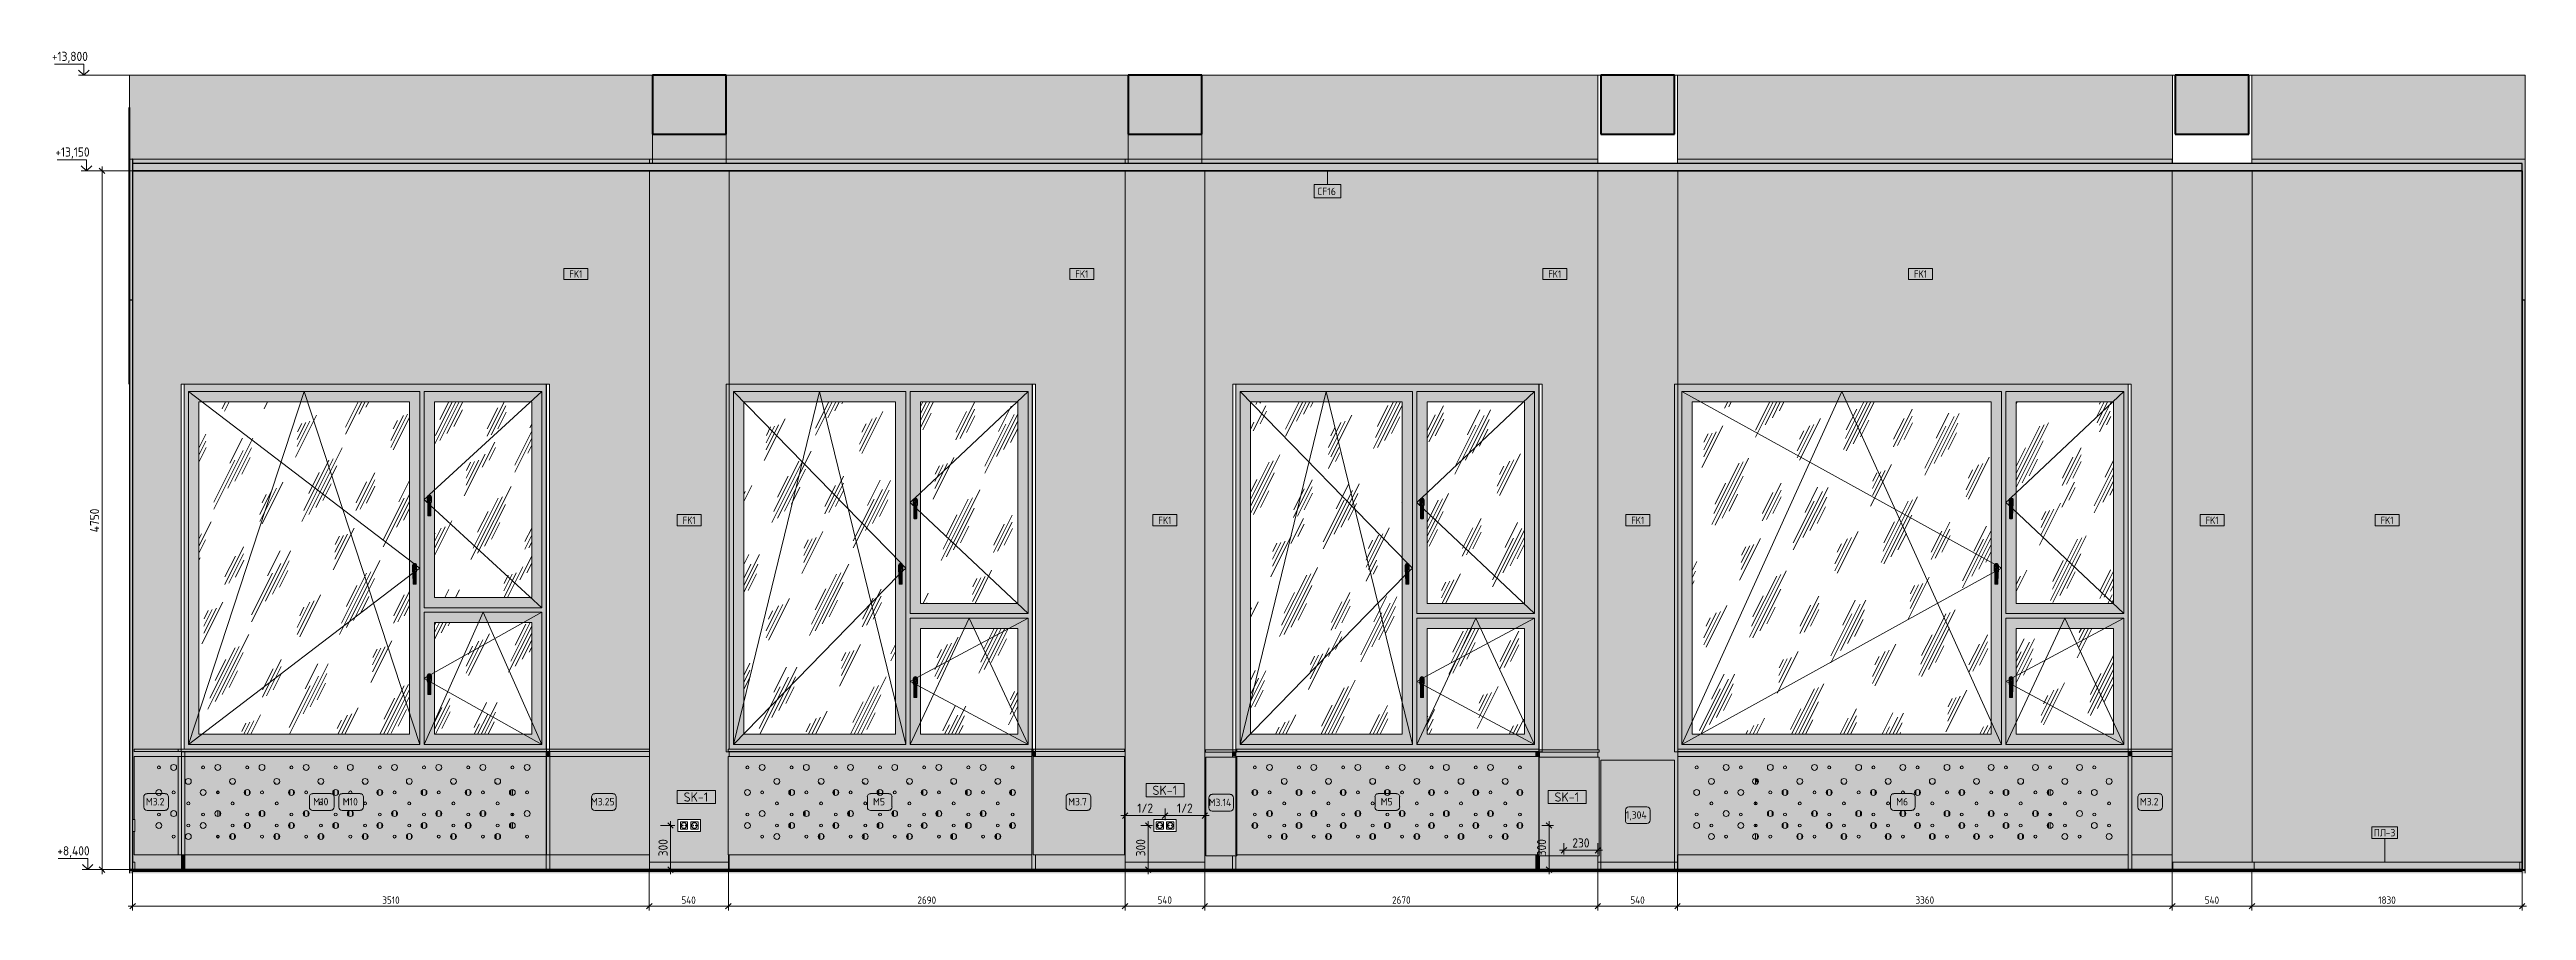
# Model space of a CAD drawing. Header units: millimetres. Extents: x 63432 to 177405, y -1987 to 27578.
# Drawn here: x 99824 to 116641, y 8122 to 13975 of the extents above; entities that cross this region are included whole.
import ezdxf

# ---------------------------------------------------------------- set-up
doc = ezdxf.new("R2010")
doc.units = ezdxf.units.MM
for name, color, linetype, lineweight in [('A-ANNO-DIMS', 7, 'Continuous', 9), ('A-ANNO-DIMS-25', 7, 'Continuous', 9), ('A-CLNG-IDEN', 7, 'Continuous', 9), ('A-FLOR', 7, 'Continuous', 9), ('A-GENM-1', 7, 'Continuous', 9), ('A-GENM-IDEN', 7, 'Continuous', 9), ('A-GLAZ', 7, 'Continuous', 9), ('A-WALL', 7, 'Continuous', 9), ('A-WALL-IDEN', 7, 'Continuous', 9), ('A-WALL-PATT', 7, 'Continuous', 9), ('E-ELEC-EQPM', 7, 'Continuous', 9), ('E-ELEC-FIXT-IDEN', 7, 'Continuous', 9), ('G-ANNO-DIMS', 7, 'Continuous', 9), ('G-ANNO-DIMS-1', 7, 'Continuous', 20), ('I-FURN-IDEN', 7, 'Continuous', 9), ('I-WALL', 7, 'Continuous', 9), ('M-EQPM', 7, 'Continuous', 9), ('S-COLS', 7, 'Continuous', 9), ('Знаки', 7, 'Continuous', 9), ('Марки для знаков', 7, 'Continuous', 9), ('Электрические приборы', 7, 'Continuous', 9)]:
    doc.layers.add(name, color=color, linetype=linetype, lineweight=lineweight)
for name, color, linetype, lineweight, true_color in [('A-CLNG-1', 7, 'Continuous', 9, 0x787878), ('A-CLNG-FNSH-1', 7, 'Continuous', 30, 0x3c3c3c), ('A-FLOR-1', 7, 'Continuous', 9, 0x787878), ('A-FLOR-FNSH-1', 7, 'Continuous', 30, 0x3c3c3c), ('A-FLOR-FNSH-2', 7, 'Continuous', 40, 0x3c3c3c), ('A-WALL-4', 7, 'Continuous', 40, 0x3c3c3c), ('A-WALL-5', 7, 'Continuous', 30, 0x3c3c3c), ('A-WALL-FNSH-3', 7, 'Continuous', 30, 0x3c3c3c), ('I-FURN-6', 7, 'Continuous', 9, 0xc0c0c0), ('I-FURN-8', 7, 'Continuous', 9, 0xacacac), ('I-WALL-1', 7, 'Continuous', 9, 0x787878), ('Розетки', 7, 'Continuous', 9, 0xff1e23)]:
    doc.layers.add(name, color=color, linetype=linetype, lineweight=lineweight, true_color=true_color)
doc.layers.add('I-FURN-7', color=7, linetype='Continuous', lineweight=9, true_color=0x7f7f7f, transparency=0.7)
doc.layers.add('M-EQPM-2', color=7, linetype='Continuous', lineweight=9, true_color=0xe6e6e6, transparency=0.7)
doc.styles.add('GOST Common_5', font='GOST_Common.ttf', dxfattribs={"width": 0.9, "height": 50})
doc.styles.add('GOST Common_6', font='GOST_Common.ttf', dxfattribs={"height": 50})
doc.styles.add('GOST Common_7', font='GOST_Common.ttf', dxfattribs={"height": 62.5})
doc.styles.add('ISOCPEUR_2', font='isocpeur.ttf', dxfattribs={"width": 0.9, "height": 62.5})
doc.styles.add('ISOCPEUR_3', font='isocpeur.ttf', dxfattribs={"width": 0.9, "height": 50})
doc.dimstyles.new('ISO-2_0_0_9К_Средний_округл2', dxfattribs={"dimscale": 304.8, "dimtxt": 49.799059, "dimasz": 0.123031, "dimexe": 0.098425, "dimexo": 0, "dimgap": 0, "dimtad": 1, "dimdec": 0, "dimrnd": 10, "dimzin": 0, "dimdsep": 46, "dimtxsty": 'ISOCPEUR_3', "dimblk1": 'OBLIQUE', "dimblk2": 'OBLIQUE', "dimsah": 1, "dimcen": 0.09, "dimdle": 0.098425, "dimazin": 0, "dimtfac": 1, "dimtdec": 4, "dimtix": 1, "dimtmove": 0, "dimatfit": 3, "dimfxl": 1, "dimtvp": 1, "dimtolj": 1, "dimtzin": 0, "dimarcsym": 2})
doc.dimstyles.new('ISO-2_5_0_9К_БОЛЬШОЙ_1', dxfattribs={"dimscale": 304.8, "dimtxt": 62.248823, "dimasz": 0.123031, "dimexe": 0.098425, "dimexo": 0.246063, "dimgap": 0, "dimtad": 1, "dimdec": 0, "dimrnd": 10, "dimzin": 0, "dimdsep": 46, "dimtxsty": 'ISOCPEUR_2', "dimblk1": 'OBLIQUE', "dimblk2": 'OBLIQUE', "dimsah": 1, "dimcen": 0.09, "dimdle": 0.098425, "dimazin": 0, "dimtfac": 1, "dimtdec": 4, "dimtix": 1, "dimtmove": 0, "dimatfit": 3, "dimfxl": 1, "dimtvp": 1, "dimtolj": 1, "dimtzin": 0, "dimarcsym": 2})
doc.dimstyles.new('ISO-2_5_0_9К_БОЛЬШОЙ_округление', dxfattribs={"dimscale": 304.8, "dimtxt": 62.248823, "dimasz": 0.123031, "dimexe": 0.098425, "dimexo": 0, "dimgap": 0, "dimtad": 1, "dimdec": 0, "dimrnd": 10, "dimzin": 0, "dimdsep": 46, "dimtxsty": 'ISOCPEUR_2', "dimblk1": 'OBLIQUE', "dimblk2": 'OBLIQUE', "dimsah": 1, "dimcen": 0.09, "dimdle": 0.098425, "dimazin": 0, "dimtfac": 1, "dimtdec": 4, "dimtix": 1, "dimtmove": 0, "dimatfit": 3, "dimfxl": 1, "dimtvp": 1, "dimtolj": 1, "dimtzin": 0, "dimarcsym": 2})
pattern_1 = [(63.435, (63.5, 31.75), (-255.5833, 766.7475), [317.5, -190.5, 317.5, -190.5, -403.903]), (63.435, (63.5, 31.75), (-255.5833, 766.7475), [-1016, 127, -276.903]), (63.435, (47.6, 47.6), (-255.5833, 766.7475), [254, -317.5, 190.5, -190.5, -467.403]), (63.435, (47.6, 47.6), (-255.5833, 766.7475), [-952.5, 222.25, -245.153]), (63.435, (47.6, 95.25), (-255.5833, 766.7475), [190.5, -381, 127, -190.5, -530.903]), (63.435, (47.6, 95.25), (-255.5833, 766.7475), [-889, 285.75, -245.153]), (63.435, (95.25, 47.6), (-255.5833, 766.7475), [190.5, -381, 158.75, -6404.653]), (63.435, (142.9, 95.25), (-255.5833, 766.7475), [95.25, -476.25, 63.5, -6499.903]), (63.435, (63.5, 174.6), (-255.5833, 766.7475), [63.5, -476.25, 63.5, -254, -562.653]), (63.435, (63.5, 174.6), (-255.5833, 766.7475), [-857.25, 158.75, -403.903]), (63.435, (349.25, 127), (-255.5833, 766.7475), [317.5, -476.25, 381, -251.503]), (63.435, (349.25, 79.4), (-255.5833, 766.7475), [444.5, -317.5, 476.25, -188.003]), (63.435, (381, 95.25), (-255.5833, 766.7475), [508, -254, 381, -276.903]), (63.435, (428.6, 142.9), (-255.5833, 766.7475), [317.5, -444.5, 254, -403.903]), (63.435, (381, 238.1), (-255.5833, 766.7475), [158.75, -635, 190.5, -435.653]), (63.435, (476.25, 190.5), (-255.5833, 766.7475), [127, -635, 127, -530.903])]
pattern_2 = [(45, (33607.182, 0), (-14.25598, 14.25598), []), (45, (33621.438, 0), (-14.25598, 14.25598), [25.202, -5.04, 0.8382, -4.202])]
pattern_3 = [(0, (33607.1816, 0), (30.48, 7.62), [2.515, -20.345, 2.515, -20.345, -121.92]), (0, (33607.1816, 0), (30.48, 7.62), [-45.72, 2.515, -43.205, 2.515, -20.345, -53.34]), (0, (33607.1816, 0), (30.48, 7.62), [-114.3, 2.515, -12.725, 2.515, -35.585]), (120, (33618.6116, 3.81), (-21.8391136, 22.5864543), [2.515, -20.345, 2.515, -20.345, -121.92]), (120, (33618.6116, 3.81), (-21.8391136, 22.5864543), [-45.72, 2.515, -43.205, 2.515, -20.345, -53.34]), (120, (33618.6116, 3.81), (-21.8391136, 22.5864543), [-114.3, 2.515, -12.725, 2.515, -35.585]), (240, (33622.4216, 19.05), (-8.6408864, -30.2064543), [2.515, -20.345, 2.515, -20.345, -121.92]), (240, (33622.4216, 19.05), (-8.6408864, -30.2064543), [-45.72, 2.515, -43.205, 2.515, -20.345, -53.34]), (240, (33622.4216, 19.05), (-8.6408864, -30.2064543), [-114.3, 2.515, -12.725, 2.515, -35.585])]

msp = doc.modelspace()

# ---------------------------------------------------------------- texts
at = {"layer": 'A-CLNG-IDEN', "insert": (108430.9, 13034.8), "char_height": 50, "width": 162.342, "attachment_point": 1, "style": 'GOST Common_6'}
msp.add_mtext('CF16', dxfattribs=at)
at = {"layer": 'A-GENM-IDEN', "char_height": 50, "attachment_point": 1, "style": 'GOST Common_6'}
for s, insert, width in [('ПЛ', (115604, 8675.7), 98.207), ('-3', (115685.1, 8675.7), 86.181)]:
    msp.add_mtext(s, dxfattribs=dict(at, insert=insert, width=width))
at = {"layer": 'A-WALL-IDEN', "char_height": 50, "width": 111.835, "attachment_point": 1, "style": 'GOST Common_5'}
for insert in [(103353, 12473.4), (106788.2, 12473.4), (109999.3, 12473.4), (112482.7, 12473.4), (104122.6, 10799.5), (107352.6, 10799.5), (110562.6, 10799.5), (114462.6, 10799.5), (115650.2, 10799.5)]:
    msp.add_mtext('FK1', dxfattribs=dict(at, insert=insert))
at = {"layer": 'E-ELEC-FIXT-IDEN', "char_height": 62.5, "width": 212.447, "attachment_point": 1, "style": 'GOST Common_7'}
for insert in [(104129.2, 8925), (107312.4, 8970.5), (110041.9, 8925)]:
    msp.add_mtext('SK-1', dxfattribs=dict(at, insert=insert))
at = {"layer": 'I-FURN-IDEN', "insert": (110525.7, 8796.8), "char_height": 50, "width": 188.397, "attachment_point": 1, "style": 'GOST Common_6'}
msp.add_mtext('1,304', dxfattribs=at)
at = {"layer": 'Марки для знаков', "char_height": 50, "attachment_point": 1, "style": 'GOST Common_6'}
for s, insert, width in [('\\fGOST Common|b0|i0|c204|p34|;М', (100477.2, 8886.8), 56.118), ('\\fGOST Common|b0|i0|c204|p34|;М', (100477.2, 8886.8), 56.118), ('3.2', (100523.5, 8886.8), 104.219), ('3.2', (100523.5, 8886.8), 104.219), ('\\fGOST Common|b0|i0|c204|p34|;М', (101614.2, 8886.8), 56.118), ('10', (101660.5, 8886.8), 74.156), ('\\fGOST Common|b0|i0|c204|p34|;М', (101814.2, 8886.8), 56.118), ('\\fGOST Common|b0|i0|c204|p34|;М', (101814.2, 8886.8), 56.118), ('10', (101860.5, 8886.8), 74.156), ('10', (101860.5, 8886.8), 74.156), ('\\fGOST Common|b0|i0|c204|p34|;М', (103499.1, 8886.8), 56.118), ('3.25', (103545.4, 8886.8), 148.312), ('\\fGOST Common|b0|i0|c204|p34|;М', (105414.9, 8886.8), 56.118), ('\\fGOST Common|b0|i0|c204|p34|;5', (105461.2, 8886.8), 44.093), ('\\fGOST Common|b0|i0|c204|p34|;М', (106739.5, 8886.8), 56.118), ('3.7', (106785.9, 8886.8), 104.219), ('\\fGOST Common|b0|i0|c204|p34|;М', (107693.9, 8881.8), 56.118), ('3.14', (107740.2, 8881.8), 140.295), ('\\fGOST Common|b0|i0|c204|p34|;М', (108861.6, 8886.8), 56.118), ('\\fGOST Common|b0|i0|c204|p34|;5', (108907.9, 8886.8), 44.093), ('\\fGOST Common|b0|i0|c204|p34|;М', (112362.1, 8886.8), 56.118), ('\\fGOST Common|b0|i0|c204|p34|;6', (112408.4, 8886.8), 44.093), ('\\fGOST Common|b0|i0|c204|p34|;М', (114016.2, 8886.8), 56.118), ('3.2', (114062.5, 8886.8), 104.219)]:
    msp.add_mtext(s, dxfattribs=dict(at, insert=insert, width=width))

# ---------------------------------------------------------------- blocks, each defined once
blk = doc.blocks.new('120_Окно_СКБ_2Ст - 120_Окно_СКБ_2Ст 3100х2500 _мал_створка слева_ 2-19089248-Развертка 3_12-1')
at = {"layer": 'A-GLAZ'}
h = blk.add_hatch(color=256, dxfattribs=at)
h.paths.add_polyline_path([(79541, 9200), (80329, 9200), (80329, 9204), (77271, 9204), (77271, 9200), (79539, 9200)])
h.paths.add_polyline_path([(78482, 9220), (80329, 9220), (80329, 11700), (77271, 11700), (77271, 9220), (78450, 9220)])
h.paths.add_polyline_path([(80230, 9250), (79500, 9250), (79500, 10110), (80300, 10110), (80300, 9250), (80280, 9250)])
h.paths.add_polyline_path([(79467, 9250), (77300, 9250), (77300, 11650), (79470, 11650), (79470, 9250)])
h.paths.add_polyline_path([(80230, 10140), (79500, 10140), (79500, 11650), (80300, 11650), (80300, 10140), (80276, 10140)])
h = blk.add_hatch(color=256, dxfattribs=at)
h.paths.add_polyline_path([(77370, 9250), (79470, 9250), (79470, 11650), (77300, 11650), (77300, 9250)])
h.paths.add_polyline_path([(78450, 9320), (77370, 9320), (77370, 11580), (79400, 11580), (79400, 9320), (78705, 9320)])
h.paths.add_polyline_path([(79435, 10340), (79426, 10341), (79425, 10341), (79425, 10342), (79424, 10424), (79423, 10425), (79421, 10428), (79421, 10432), (79421, 10468), (79421, 10472), (79423, 10475), (79425, 10478), (79428, 10480), (79431, 10482), (79435, 10482), (79439, 10482), (79442, 10480), (79445, 10478), (79447, 10475), (79449, 10472), (79449, 10468), (79449, 10431), (79449, 10428), (79447, 10425), (79446, 10424), (79446, 10400), (79445, 10341), (79444, 10341), (79442, 10340), (79435, 10340)])
h = blk.add_hatch(color=256, dxfattribs=at)
h.paths.add_polyline_path([(79570, 10140), (80300, 10140), (80300, 11650), (79500, 11650), (79500, 10140), (79520, 10140)])
h.paths.add_polyline_path([(79570, 10210), (79570, 11580), (80230, 11580), (80230, 10210), (79975, 10210)])
h.paths.add_polyline_path([(79528, 10785), (79526, 10786), (79525, 10786), (79525, 10787), (79524, 10869), (79523, 10870), (79521, 10873), (79521, 10877), (79521, 10913), (79521, 10917), (79523, 10920), (79525, 10923), (79528, 10925), (79531, 10927), (79535, 10927), (79539, 10927), (79542, 10925), (79545, 10923), (79547, 10920), (79549, 10917), (79549, 10913), (79549, 10876), (79549, 10873), (79547, 10870), (79546, 10869), (79546, 10845), (79545, 10786), (79544, 10786), (79542, 10785), (79531, 10785)])
h = blk.add_hatch(dxfattribs=at)
h.set_pattern_fill('FP_37', color=256, style=0, pattern_type=2)
h.set_pattern_definition(pattern_1)
h.paths.add_polyline_path([(79213, 9320), (79400, 9320), (79400, 11580), (77370, 11580), (77370, 9320), (78959, 9320)])
h = blk.add_hatch(dxfattribs=at)
h.set_pattern_fill('FP_37', color=256, style=0, pattern_type=2)
h.set_pattern_definition(pattern_1)
h.paths.add_polyline_path([(79570, 10210), (80230, 10210), (80230, 11580), (79570, 11580), (79570, 10410)])
h = blk.add_hatch(color=256, dxfattribs=at)
h.paths.add_polyline_path([(79523, 10895), (79523, 10897), (79523, 10895)])
h.paths.add_polyline_path([(79524, 10869), (79523, 10894), (79523, 10899), (79523, 10899), (79523, 10899), (79524, 10901), (79524, 10902), (79526, 10905), (79527, 10904), (79527, 10905), (79527, 10905), (79529, 10906), (79532, 10907), (79536, 10907), (79540, 10907), (79543, 10905), (79545, 10903), (79546, 10901), (79547, 10899), (79547, 10899), (79547, 10897), (79547, 10895), (79546, 10883), (79546, 10869), (79547, 10870), (79549, 10874), (79549, 10877), (79549, 10913), (79549, 10917), (79547, 10920), (79545, 10923), (79542, 10925), (79538, 10927), (79535, 10927), (79531, 10927), (79528, 10925), (79525, 10923), (79523, 10920), (79521, 10917), (79521, 10913), (79521, 10876), (79521, 10873), (79523, 10870), (79524, 10869)])
for points in [[(79524, 10866), (79525, 10867), (79527, 10867), (79528, 10867), (79530, 10891), (79531, 10897), (79533, 10904), (79533, 10907), (79530, 10907), (79528, 10906), (79527, 10905), (79527, 10905), (79527, 10904), (79526, 10904), (79525, 10903), (79524, 10901), (79523, 10900), (79523, 10899), (79523, 10898), (79523, 10895), (79523, 10890), (79524, 10866)], [(79528, 10785), (79528, 10867), (79525, 10867), (79524, 10866), (79525, 10786), (79526, 10786), (79527, 10786)], [(79528, 10867), (79542, 10867), (79540, 10891), (79539, 10899), (79538, 10904), (79536, 10907), (79534, 10907), (79533, 10905), (79532, 10903), (79531, 10897), (79529, 10884), (79528, 10868)], [(79528, 10785), (79542, 10785), (79542, 10867), (79528, 10867), (79528, 10786)], [(79542, 10785), (79544, 10786), (79545, 10786), (79545, 10787), (79546, 10866), (79544, 10867), (79542, 10867), (79542, 10791)], [(79546, 10865), (79546, 10865), (79546, 10865)], [(79424, 10421), (79425, 10422), (79427, 10422), (79428, 10422), (79430, 10446), (79431, 10452), (79432, 10459), (79433, 10462), (79430, 10462), (79428, 10461), (79427, 10460), (79427, 10460), (79427, 10459), (79426, 10459), (79425, 10458), (79424, 10456), (79423, 10455), (79423, 10454), (79423, 10453), (79423, 10450), (79423, 10445), (79424, 10421)], [(79428, 10422), (79442, 10422), (79440, 10446), (79439, 10454), (79438, 10459), (79436, 10462), (79434, 10462), (79433, 10460), (79432, 10457), (79431, 10452), (79429, 10439), (79428, 10423)], [(79428, 10340), (79428, 10422), (79425, 10422), (79424, 10421), (79425, 10341), (79426, 10341), (79427, 10341)], [(79435, 10340), (79442, 10340), (79442, 10422), (79428, 10422), (79428, 10340), (79435, 10340)], [(79442, 10340), (79444, 10341), (79445, 10341), (79445, 10342), (79446, 10421), (79444, 10422), (79442, 10422), (79442, 10347)], [(79446, 10420), (79446, 10420), (79446, 10420)], [(79524, 9651), (79525, 9652), (79527, 9652), (79528, 9652), (79530, 9676), (79531, 9682), (79533, 9689), (79534, 9692), (79530, 9692), (79528, 9691), (79527, 9690), (79527, 9690), (79527, 9689), (79526, 9689), (79525, 9688), (79524, 9686), (79523, 9685), (79523, 9684), (79523, 9684), (79523, 9680), (79523, 9675), (79524, 9651)], [(79528, 9570), (79528, 9652), (79525, 9652), (79524, 9651), (79525, 9571), (79526, 9571), (79527, 9571)], [(79528, 9652), (79542, 9652), (79540, 9676), (79539, 9684), (79537, 9689), (79536, 9692), (79534, 9692), (79533, 9690), (79532, 9687), (79531, 9682), (79529, 9668), (79528, 9653)], [(79531, 9570), (79542, 9570), (79542, 9652), (79528, 9652), (79528, 9570), (79528, 9570)], [(79542, 9570), (79544, 9571), (79545, 9571), (79545, 9572), (79546, 9651), (79544, 9652), (79542, 9652), (79542, 9577)], [(79546, 9650), (79546, 9650), (79546, 9650)]]:
    blk.add_hatch(color=256, dxfattribs=at).paths.add_polyline_path(points)
h = blk.add_hatch(color=256, dxfattribs=at)
h.paths.add_polyline_path([(79546, 10866), (79547, 10892), (79547, 10898), (79547, 10899), (79547, 10899), (79545, 10903), (79544, 10905), (79541, 10906), (79538, 10907), (79536, 10907), (79537, 10905), (79538, 10904), (79539, 10897), (79541, 10885), (79542, 10867), (79545, 10867), (79546, 10866)])
h.paths.add_polyline_path([(79546, 10900), (79546, 10901), (79546, 10900)])
h = blk.add_hatch(color=256, dxfattribs=at)
h.paths.add_polyline_path([(79423, 10450), (79423, 10452), (79423, 10450)])
h.paths.add_polyline_path([(79424, 10424), (79423, 10449), (79423, 10454), (79423, 10454), (79423, 10454), (79424, 10456), (79424, 10457), (79426, 10460), (79427, 10459), (79427, 10460), (79427, 10460), (79429, 10461), (79432, 10462), (79436, 10462), (79440, 10462), (79443, 10460), (79445, 10458), (79446, 10456), (79447, 10454), (79447, 10454), (79447, 10452), (79447, 10450), (79446, 10439), (79446, 10424), (79447, 10425), (79449, 10429), (79449, 10433), (79449, 10468), (79449, 10472), (79447, 10475), (79445, 10478), (79442, 10480), (79439, 10482), (79435, 10482), (79431, 10482), (79428, 10480), (79425, 10478), (79423, 10475), (79421, 10472), (79421, 10468), (79421, 10431), (79421, 10428), (79423, 10425), (79424, 10424)])
h = blk.add_hatch(color=256, dxfattribs=at)
h.paths.add_polyline_path([(79446, 10421), (79447, 10447), (79447, 10453), (79447, 10454), (79447, 10454), (79445, 10458), (79444, 10460), (79441, 10461), (79438, 10462), (79436, 10462), (79437, 10460), (79438, 10457), (79439, 10452), (79441, 10440), (79442, 10422), (79445, 10422), (79446, 10421)])
h.paths.add_polyline_path([(79446, 10455), (79446, 10456), (79446, 10455)])
h = blk.add_hatch(color=256, dxfattribs=at)
h.paths.add_polyline_path([(79721, 9250), (80300, 9250), (80300, 10110), (79500, 10110), (79500, 9250), (79707, 9250)])
h.paths.add_polyline_path([(80229, 9320), (79570, 9320), (79570, 10040), (80230, 10040), (80230, 9320)])
h.paths.add_polyline_path([(79542, 9570), (79526, 9571), (79525, 9571), (79525, 9572), (79524, 9654), (79523, 9655), (79521, 9658), (79521, 9662), (79521, 9698), (79521, 9702), (79523, 9705), (79525, 9708), (79528, 9710), (79531, 9712), (79535, 9712), (79539, 9712), (79542, 9710), (79545, 9708), (79547, 9705), (79549, 9702), (79549, 9698), (79549, 9662), (79549, 9658), (79547, 9655), (79546, 9654), (79546, 9630), (79545, 9571), (79544, 9571), (79543, 9571)])
h = blk.add_hatch(dxfattribs=at)
h.set_pattern_fill('FP_37', color=256, style=0, pattern_type=2)
h.set_pattern_definition(pattern_1)
h.paths.add_polyline_path([(80229, 9320), (80230, 9320), (80230, 10040), (79570, 10040), (79570, 9320), (79975, 9320)])
h = blk.add_hatch(color=256, dxfattribs=at)
h.paths.add_polyline_path([(79523, 9680), (79523, 9682), (79523, 9681)])
h.paths.add_polyline_path([(79524, 9654), (79523, 9680), (79523, 9684), (79523, 9684), (79523, 9684), (79524, 9686), (79525, 9688), (79526, 9690), (79527, 9689), (79527, 9690), (79527, 9690), (79529, 9691), (79532, 9692), (79536, 9692), (79540, 9692), (79543, 9690), (79545, 9688), (79546, 9686), (79547, 9684), (79547, 9684), (79547, 9682), (79547, 9680), (79546, 9668), (79546, 9654), (79547, 9655), (79549, 9659), (79549, 9663), (79549, 9698), (79549, 9702), (79547, 9705), (79545, 9708), (79542, 9710), (79539, 9712), (79535, 9712), (79531, 9711), (79528, 9710), (79525, 9708), (79523, 9705), (79521, 9702), (79521, 9698), (79521, 9662), (79521, 9658), (79523, 9655), (79524, 9654)])
h = blk.add_hatch(color=256, dxfattribs=at)
h.paths.add_polyline_path([(79546, 9651), (79547, 9677), (79547, 9683), (79547, 9684), (79547, 9684), (79545, 9688), (79544, 9689), (79541, 9691), (79538, 9692), (79536, 9692), (79537, 9691), (79538, 9689), (79539, 9682), (79541, 9668), (79542, 9652), (79545, 9652), (79546, 9651)])
h.paths.add_polyline_path([(79546, 9685), (79546, 9686), (79546, 9685)])
for p, q in [((77250, 9200), (77250, 11700)), ((77250, 11700), (80350, 11700)), ((77300, 9250), (77300, 11650)), ((79470, 11650), (77300, 11650)), ((77300, 9250), (78385, 11650)), ((77300, 11650), (79423, 10476)), ((79470, 9250), (78385, 11650)), ((79470, 11650), (79470, 9250)), ((79500, 10140), (79500, 11650)), ((80300, 11650), (79500, 11650)), ((80300, 11650), (79534, 10927)), ((80300, 11650), (80300, 10140)), ((80350, 11700), (80350, 9200)), ((77370, 11580), (77370, 9320)), ((77370, 11580), (79400, 11580)), ((79400, 9320), (79400, 11580)), ((79570, 11580), (79570, 10210)), ((79570, 11580), (80230, 11580)), ((80230, 10210), (80230, 11580)), ((79521, 10915), (79500, 10895)), ((79500, 10895), (79521, 10875)), ((79521, 10913), (79521, 10877)), ((79521, 10913), (79521, 10877)), ((79523, 10894), (79523, 10896)), ((79525, 10787), (79524, 10896)), ((79524, 10866), (79524, 10865)), ((79524, 10865), (79524, 10866)), ((79524, 10865), (79524, 10865)), ((79526, 10867), (79527, 10867)), ((79527, 10867), (79528, 10867)), ((79542, 10867), (79528, 10867)), ((79528, 10867), (79542, 10867)), ((79542, 10785), (79528, 10785)), ((79542, 10785), (79528, 10785)), ((79536, 10907), (79534, 10907)), ((79534, 10907), (79536, 10907)), ((79534, 10907), (79536, 10907)), ((79542, 10867), (79543, 10867)), ((79543, 10867), (79544, 10867)), ((79546, 10896), (79545, 10787)), ((79546, 10865), (79546, 10866)), ((79546, 10866), (79546, 10865)), ((79546, 10852), (80300, 10140)), ((79548, 10896), (79548, 10894)), ((79549, 10877), (79549, 10913)), ((79549, 10877), (79549, 10913)), ((79421, 10468), (79421, 10432)), ((79421, 10468), (79421, 10432)), ((79423, 10449), (79423, 10451)), ((79425, 10342), (79424, 10451)), ((79436, 10462), (79434, 10462)), ((79434, 10462), (79436, 10462)), ((79434, 10462), (79436, 10462)), ((79446, 10451), (79445, 10342)), ((79448, 10451), (79448, 10449)), ((79449, 10432), (79449, 10468)), ((79449, 10432), (79449, 10468)), ((79449, 10462), (79470, 10450)), ((79470, 10450), (79449, 10438)), ((79423, 10424), (77300, 9250)), ((79424, 10421), (79424, 10420)), ((79424, 10420), (79424, 10421)), ((79424, 10420), (79424, 10420)), ((79426, 10422), (79427, 10422)), ((79427, 10422), (79428, 10422)), ((79442, 10422), (79428, 10422)), ((79428, 10422), (79442, 10422)), ((79442, 10340), (79428, 10340)), ((79442, 10340), (79428, 10340)), ((79442, 10422), (79443, 10422)), ((79443, 10422), (79444, 10422)), ((79446, 10420), (79446, 10421)), ((79446, 10421), (79446, 10420)), ((80300, 10140), (79500, 10140)), ((79500, 9250), (79500, 10110)), ((80300, 10110), (79500, 10110)), ((79500, 9250), (79900, 10110)), ((80300, 10110), (79547, 9705)), ((79570, 10210), (80230, 10210)), ((80300, 9250), (79900, 10110)), ((80300, 10110), (80300, 9250)), ((79570, 10040), (79570, 9320)), ((79570, 10040), (80230, 10040)), ((80230, 9320), (80230, 10040)), ((79521, 9691), (79500, 9680)), ((79500, 9680), (79521, 9669)), ((79521, 9698), (79521, 9662)), ((79521, 9698), (79521, 9662)), ((79523, 9679), (79523, 9681)), ((79525, 9572), (79524, 9681)), ((79524, 9651), (79524, 9650)), ((79524, 9650), (79524, 9651)), ((79524, 9650), (79524, 9650)), ((79526, 9652), (79527, 9652)), ((79527, 9652), (79528, 9652)), ((79542, 9652), (79528, 9652)), ((79528, 9652), (79542, 9652)), ((79536, 9692), (79534, 9692)), ((79534, 9692), (79536, 9692)), ((79534, 9692), (79536, 9692)), ((79542, 9652), (79543, 9652)), ((79543, 9652), (79544, 9652)), ((79546, 9681), (79545, 9572)), ((79546, 9650), (79546, 9651)), ((79546, 9651), (79546, 9650)), ((79547, 9655), (80300, 9250)), ((79548, 9681), (79548, 9679)), ((79549, 9662), (79549, 9698)), ((79549, 9662), (79549, 9698)), ((79542, 9570), (79528, 9570)), ((79542, 9570), (79528, 9570)), ((79470, 9250), (77300, 9250)), ((77370, 9320), (79400, 9320)), ((80300, 9250), (79500, 9250)), ((79570, 9320), (80230, 9320)), ((80350, 9200), (77250, 9200))]:
    blk.add_line(p, q, dxfattribs=at)
at = {"layer": 'A-GLAZ', "flags": 128}
for points in [[(79523, 10896), (79523, 10899), (79524, 10902), (79526, 10904), (79528, 10906), (79531, 10907), (79534, 10907)], [(79523, 10890), (79523, 10891), (79523, 10894)], [(79523, 10891), (79523, 10891), (79523, 10889), (79523, 10885), (79524, 10882), (79524, 10878), (79524, 10875), (79524, 10868), (79524, 10865)], [(79528, 10867), (79527, 10867), (79526, 10867), (79525, 10867), (79525, 10867), (79524, 10866), (79524, 10866)], [(79524, 10866), (79524, 10866), (79525, 10867)], [(79524, 10865), (79524, 10844), (79524, 10837)], [(79525, 10787), (79525, 10807), (79524, 10837), (79524, 10837)], [(79525, 10867), (79525, 10867), (79526, 10867)], [(79528, 10785), (79527, 10786), (79527, 10786), (79526, 10786), (79525, 10786), (79525, 10786), (79525, 10787)], [(79536, 10907), (79539, 10907), (79542, 10906), (79544, 10904), (79546, 10902), (79547, 10899), (79548, 10896)], [(79546, 10866), (79546, 10866), (79545, 10867), (79545, 10867), (79544, 10867), (79543, 10867), (79542, 10867)], [(79545, 10787), (79545, 10786), (79545, 10786), (79544, 10786), (79543, 10786), (79543, 10786), (79542, 10785)], [(79544, 10867), (79545, 10867), (79545, 10867)], [(79545, 10867), (79546, 10866), (79546, 10866)], [(79545, 10787), (79545, 10807), (79546, 10837), (79546, 10837)], [(79547, 10891), (79547, 10891), (79547, 10889), (79547, 10885), (79546, 10882), (79546, 10878), (79546, 10875), (79546, 10868), (79546, 10865)], [(79546, 10865), (79546, 10844), (79546, 10837)], [(79548, 10894), (79547, 10891), (79547, 10890)], [(79423, 10451), (79423, 10454), (79424, 10457), (79426, 10459), (79428, 10461), (79431, 10462), (79434, 10462)], [(79423, 10445), (79423, 10446), (79423, 10449)], [(79423, 10446), (79423, 10446), (79423, 10444), (79423, 10440), (79424, 10437), (79424, 10433), (79424, 10430), (79424, 10423), (79424, 10420)], [(79436, 10462), (79439, 10462), (79442, 10461), (79444, 10459), (79446, 10457), (79447, 10454), (79448, 10451)], [(79447, 10446), (79447, 10446), (79447, 10444), (79447, 10440), (79446, 10437), (79446, 10433), (79446, 10430), (79446, 10423), (79446, 10420)], [(79448, 10449), (79447, 10446), (79447, 10445)], [(79428, 10422), (79427, 10422), (79426, 10422), (79425, 10422), (79425, 10422), (79424, 10421), (79424, 10421)], [(79424, 10421), (79424, 10421), (79425, 10422)], [(79424, 10420), (79424, 10399), (79424, 10392)], [(79425, 10342), (79425, 10362), (79424, 10392), (79424, 10392)], [(79425, 10422), (79425, 10422), (79426, 10422)], [(79428, 10340), (79427, 10341), (79427, 10341), (79426, 10341), (79425, 10341), (79425, 10341), (79425, 10342)], [(79446, 10421), (79446, 10421), (79445, 10422), (79445, 10422), (79444, 10422), (79443, 10422), (79442, 10422)], [(79445, 10342), (79445, 10341), (79445, 10341), (79444, 10341), (79443, 10341), (79443, 10341), (79442, 10340)], [(79444, 10422), (79445, 10422), (79445, 10422)], [(79445, 10422), (79446, 10421), (79446, 10421)], [(79445, 10342), (79445, 10362), (79446, 10392), (79446, 10392)], [(79446, 10420), (79446, 10399), (79446, 10392)], [(79523, 9681), (79523, 9684), (79524, 9687), (79526, 9689), (79528, 9691), (79531, 9692), (79534, 9692)], [(79523, 9675), (79523, 9676), (79523, 9679)], [(79523, 9676), (79523, 9676), (79523, 9674), (79523, 9670), (79524, 9667), (79524, 9663), (79524, 9660), (79524, 9653), (79524, 9650)], [(79528, 9652), (79527, 9652), (79526, 9652), (79525, 9652), (79525, 9652), (79524, 9651), (79524, 9651)], [(79524, 9651), (79524, 9651), (79525, 9652)], [(79524, 9650), (79524, 9629), (79524, 9622)], [(79525, 9572), (79525, 9592), (79524, 9622), (79524, 9622)], [(79525, 9652), (79525, 9652), (79526, 9652)], [(79536, 9692), (79539, 9692), (79542, 9691), (79544, 9689), (79546, 9687), (79547, 9684), (79548, 9681)], [(79546, 9651), (79546, 9651), (79545, 9652), (79545, 9652), (79544, 9652), (79543, 9652), (79542, 9652)], [(79544, 9652), (79545, 9652), (79545, 9652)], [(79545, 9652), (79546, 9651), (79546, 9651)], [(79545, 9572), (79545, 9592), (79546, 9622), (79546, 9622)], [(79547, 9676), (79547, 9676), (79547, 9674), (79547, 9670), (79546, 9667), (79546, 9663), (79546, 9660), (79546, 9653), (79546, 9650)], [(79546, 9650), (79546, 9629), (79546, 9622)], [(79548, 9679), (79547, 9676), (79547, 9675)], [(79528, 9570), (79527, 9571), (79527, 9571), (79526, 9571), (79525, 9571), (79525, 9571), (79525, 9572)], [(79545, 9572), (79545, 9571), (79545, 9571), (79544, 9571), (79543, 9571), (79543, 9571), (79542, 9570)]]:
    blk.add_lwpolyline(points, dxfattribs=at)
at = {"layer": 'A-GLAZ'}
for centre, radius, start, end in [((79535, 10913), 14, 0, 180), ((79535, 10913), 14, 0, 180), ((79535, 10877), 14, 180, 217.3919), ((79535, 10877), 14, 180, 217.174), ((79534, 10896), 11.5, 90.2744, 204.8614), ((79534, 10896), 10.5, 90.2744, 181.3109), ((79536, 10896), 10.5, 0.0023, 89.7256), ((79536, 10896), 11.5, 335.1322, 89.7256), ((79535, 10877), 14, 322.6053, 0), ((79535, 10877), 14, 322.826, 0), ((79435, 10468), 14, 0, 180), ((79435, 10468), 14, 0, 180), ((79435, 10432), 14, 180, 217.3919), ((79435, 10432), 14, 180, 217.174), ((79434, 10451), 11.5, 90.2744, 204.8614), ((79434, 10451), 10.5, 90.2744, 181.3109), ((79436, 10451), 10.5, 0.0023, 89.7256), ((79436, 10451), 11.5, 335.1322, 89.7256), ((79435, 10432), 14, 322.6053, 0), ((79435, 10432), 14, 322.826, 0), ((79535, 9698), 14, 0, 180), ((79535, 9698), 14, 0, 180), ((79535, 9662), 14, 180, 217.3919), ((79535, 9662), 14, 180, 217.174), ((79534, 9681), 11.5, 90.2744, 204.8614), ((79534, 9681), 10.5, 90.2744, 181.3109), ((79536, 9681), 10.5, 0.0023, 89.7256), ((79536, 9681), 11.5, 335.1322, 89.7256), ((79535, 9662), 14, 322.6053, 0), ((79535, 9662), 14, 322.826, 0)]:
    blk.add_arc(centre, radius, start, end, dxfattribs=at)
for centre, major_axis, start_param, end_param in [((79528, 10787), (3, 0), 3.142903, 4.711079), ((79542, 10787), (3, 0), 4.713699, 6.278048), ((79428, 10342), (-3, 0), 0.00131, 1.569486), ((79442, 10342), (3, 0), 4.713699, 6.278048), ((79528, 9572), (3, 0), 3.142903, 4.711079), ((79542, 9572), (3, 0), 4.713699, 6.278048)]:
    blk.add_ellipse(centre, major_axis=major_axis, ratio=0.374607, start_param=start_param, end_param=end_param, dxfattribs=at)
blk = doc.blocks.new('120_Окно_СКБ_2Ст - 120_Окно_СКБ_2Ст 2100х2400 _мал створка справа_-19092174-Развертка 3_12-1')
at = {"layer": 'A-GLAZ'}
h = blk.add_hatch(color=256, dxfattribs=at)
h.paths.add_polyline_path([(75416, 9200), (76328, 9200), (76328, 9204), (74277, 9204), (74277, 9200), (75416, 9200)])
h.paths.add_polyline_path([(75115, 9220), (76329, 9220), (76329, 11700), (74270, 11700), (74270, 11680), (74271, 11680), (74271, 9220), (75106, 9220)])
h.paths.add_polyline_path([(74320, 9250), (74300, 9250), (74300, 11650), (75470, 11650), (75470, 9250), (74370, 9250)])
h.paths.add_polyline_path([(75500, 9250), (75500, 10110), (76300, 10110), (76300, 9250), (75570, 9250)])
h.paths.add_polyline_path([(76281, 10140), (75500, 10140), (75500, 11650), (76300, 11650), (76300, 10140)])
h = blk.add_hatch(color=256, dxfattribs=at)
h.paths.add_polyline_path([(74370, 9250), (75470, 9250), (75470, 11650), (74300, 11650), (74300, 9250), (74320, 9250)])
h.paths.add_polyline_path([(74370, 9320), (74370, 11580), (75400, 11580), (75400, 9320), (74384, 9320)])
h.paths.add_polyline_path([(75435, 10340), (75426, 10341), (75425, 10341), (75425, 10342), (75424, 10424), (75423, 10425), (75421, 10428), (75421, 10432), (75421, 10468), (75421, 10472), (75423, 10475), (75425, 10478), (75428, 10480), (75432, 10482), (75435, 10482), (75439, 10482), (75442, 10480), (75445, 10478), (75447, 10475), (75449, 10472), (75449, 10468), (75449, 10431), (75449, 10428), (75447, 10425), (75446, 10424), (75446, 10400), (75445, 10341), (75444, 10341), (75442, 10340), (75435, 10340)])
h = blk.add_hatch(color=256, dxfattribs=at)
h.paths.add_polyline_path([(75570, 10140), (76300, 10140), (76300, 11650), (75500, 11650), (75500, 10140), (75520, 10140)])
h.paths.add_polyline_path([(75570, 10210), (75570, 11580), (76230, 11580), (76230, 10210), (75655, 10210)])
h.paths.add_polyline_path([(75528, 10785), (75526, 10786), (75525, 10786), (75525, 10787), (75524, 10869), (75523, 10870), (75521, 10873), (75521, 10877), (75521, 10913), (75521, 10917), (75523, 10920), (75525, 10923), (75528, 10925), (75531, 10927), (75535, 10927), (75539, 10927), (75542, 10925), (75545, 10923), (75547, 10920), (75549, 10917), (75549, 10913), (75549, 10876), (75549, 10873), (75547, 10870), (75546, 10869), (75546, 10845), (75545, 10786), (75544, 10786), (75542, 10785), (75531, 10785)])
h = blk.add_hatch(dxfattribs=at)
h.set_pattern_fill('FP_37', color=256, style=0, pattern_type=2)
h.set_pattern_definition(pattern_1)
h.paths.add_polyline_path([(74370, 9320), (75400, 9320), (75400, 11580), (74370, 11580), (74370, 9393)])
h = blk.add_hatch(dxfattribs=at)
h.set_pattern_fill('FP_37', color=256, style=0, pattern_type=2)
h.set_pattern_definition(pattern_1)
h.paths.add_polyline_path([(75909, 10210), (76230, 10210), (76230, 11580), (75570, 11580), (75570, 10210), (75655, 10210)])
h = blk.add_hatch(color=256, dxfattribs=at)
h.paths.add_polyline_path([(75523, 10895), (75523, 10897), (75523, 10895)])
h.paths.add_polyline_path([(75524, 10869), (75523, 10894), (75523, 10899), (75523, 10899), (75523, 10899), (75524, 10901), (75525, 10903), (75526, 10905), (75527, 10904), (75527, 10905), (75527, 10905), (75529, 10906), (75532, 10907), (75536, 10907), (75540, 10907), (75543, 10905), (75545, 10903), (75546, 10901), (75547, 10899), (75547, 10899), (75547, 10897), (75547, 10895), (75546, 10884), (75546, 10869), (75547, 10870), (75549, 10874), (75549, 10878), (75549, 10913), (75549, 10917), (75547, 10920), (75545, 10923), (75542, 10925), (75538, 10927), (75535, 10927), (75531, 10927), (75528, 10925), (75525, 10923), (75523, 10920), (75521, 10917), (75521, 10913), (75521, 10876), (75521, 10873), (75523, 10870), (75524, 10869)])
for points in [[(75524, 10866), (75525, 10867), (75527, 10867), (75528, 10867), (75530, 10891), (75531, 10897), (75532, 10904), (75533, 10907), (75530, 10907), (75527, 10905), (75527, 10905), (75527, 10905), (75527, 10904), (75526, 10904), (75525, 10903), (75524, 10901), (75523, 10900), (75523, 10899), (75523, 10899), (75523, 10895), (75523, 10890), (75524, 10866)], [(75528, 10785), (75528, 10867), (75525, 10867), (75524, 10866), (75525, 10786), (75526, 10786), (75528, 10785)], [(75542, 10867), (75540, 10891), (75539, 10899), (75538, 10904), (75536, 10907), (75534, 10907), (75533, 10905), (75532, 10902), (75531, 10897), (75529, 10884), (75528, 10867), (75541, 10867)], [(75535, 10785), (75542, 10785), (75542, 10867), (75528, 10867), (75528, 10785), (75535, 10785)], [(75542, 10785), (75544, 10786), (75545, 10786), (75545, 10787), (75546, 10866), (75544, 10867), (75542, 10867), (75542, 10791)], [(75546, 10865), (75546, 10865), (75546, 10865)], [(75424, 10421), (75425, 10422), (75427, 10422), (75428, 10422), (75430, 10446), (75431, 10452), (75433, 10459), (75433, 10462), (75430, 10462), (75428, 10461), (75427, 10460), (75427, 10460), (75427, 10459), (75426, 10459), (75425, 10458), (75424, 10456), (75423, 10455), (75423, 10454), (75423, 10453), (75423, 10450), (75423, 10445), (75424, 10421)], [(75428, 10422), (75442, 10422), (75440, 10446), (75439, 10454), (75438, 10459), (75436, 10462), (75434, 10462), (75433, 10460), (75432, 10457), (75431, 10452), (75429, 10439), (75428, 10423)], [(75428, 10340), (75428, 10422), (75425, 10422), (75424, 10421), (75425, 10341), (75426, 10341), (75427, 10341)], [(75437, 10340), (75442, 10340), (75442, 10422), (75428, 10422), (75428, 10340), (75436, 10340)], [(75442, 10340), (75444, 10341), (75445, 10341), (75445, 10342), (75446, 10421), (75444, 10422), (75442, 10422), (75442, 10347)], [(75446, 10420), (75446, 10420), (75446, 10420)], [(75524, 9651), (75525, 9652), (75527, 9652), (75528, 9652), (75530, 9676), (75531, 9682), (75533, 9689), (75534, 9692), (75530, 9692), (75528, 9691), (75527, 9690), (75527, 9690), (75527, 9689), (75526, 9689), (75525, 9688), (75524, 9686), (75523, 9685), (75523, 9684), (75523, 9684), (75523, 9680), (75523, 9675), (75524, 9651)], [(75528, 9570), (75528, 9652), (75525, 9652), (75524, 9651), (75525, 9571), (75526, 9571), (75528, 9570)], [(75542, 9652), (75540, 9676), (75539, 9684), (75537, 9689), (75536, 9692), (75534, 9692), (75533, 9690), (75532, 9687), (75531, 9682), (75529, 9668), (75528, 9652), (75541, 9652)], [(75535, 9570), (75542, 9570), (75542, 9652), (75528, 9652), (75528, 9570), (75535, 9570)], [(75542, 9570), (75544, 9571), (75545, 9571), (75545, 9572), (75546, 9651), (75544, 9652), (75542, 9652), (75542, 9577)], [(75546, 9650), (75546, 9650), (75546, 9650)]]:
    blk.add_hatch(color=256, dxfattribs=at).paths.add_polyline_path(points)
h = blk.add_hatch(color=256, dxfattribs=at)
h.paths.add_polyline_path([(75546, 10866), (75547, 10892), (75547, 10898), (75547, 10899), (75547, 10899), (75545, 10903), (75544, 10905), (75541, 10906), (75538, 10907), (75536, 10907), (75537, 10905), (75538, 10904), (75539, 10897), (75541, 10885), (75542, 10867), (75545, 10867), (75546, 10866)])
h.paths.add_polyline_path([(75546, 10900), (75546, 10901), (75546, 10900)])
h = blk.add_hatch(color=256, dxfattribs=at)
h.paths.add_polyline_path([(75423, 10450), (75423, 10452), (75423, 10450)])
h.paths.add_polyline_path([(75424, 10424), (75423, 10449), (75423, 10454), (75423, 10454), (75423, 10454), (75424, 10456), (75424, 10457), (75426, 10460), (75427, 10459), (75427, 10460), (75427, 10460), (75429, 10461), (75432, 10462), (75436, 10462), (75440, 10462), (75443, 10460), (75445, 10458), (75446, 10456), (75447, 10454), (75447, 10454), (75447, 10452), (75447, 10450), (75446, 10439), (75446, 10424), (75447, 10425), (75449, 10429), (75449, 10432), (75449, 10468), (75449, 10472), (75447, 10475), (75445, 10478), (75442, 10480), (75439, 10482), (75435, 10482), (75431, 10482), (75428, 10480), (75425, 10478), (75423, 10475), (75421, 10472), (75421, 10468), (75421, 10431), (75421, 10428), (75423, 10425), (75424, 10424)])
h = blk.add_hatch(color=256, dxfattribs=at)
h.paths.add_polyline_path([(75446, 10421), (75447, 10447), (75447, 10453), (75447, 10454), (75447, 10454), (75445, 10458), (75444, 10460), (75441, 10461), (75438, 10462), (75436, 10462), (75437, 10460), (75438, 10457), (75439, 10452), (75441, 10440), (75442, 10422), (75445, 10422), (75446, 10421)])
h.paths.add_polyline_path([(75446, 10455), (75446, 10456), (75446, 10455)])
h = blk.add_hatch(color=256, dxfattribs=at)
h.paths.add_polyline_path([(75655, 9250), (76300, 9250), (76300, 10110), (75500, 10110), (75500, 9250), (75570, 9250)])
h.paths.add_polyline_path([(75909, 9320), (75570, 9320), (75570, 10040), (76230, 10040), (76230, 9320), (76163, 9320)])
h.paths.add_polyline_path([(75531, 9570), (75526, 9571), (75525, 9571), (75525, 9572), (75524, 9654), (75523, 9655), (75521, 9658), (75521, 9662), (75521, 9698), (75521, 9702), (75523, 9705), (75525, 9708), (75528, 9710), (75531, 9712), (75535, 9712), (75539, 9712), (75542, 9710), (75545, 9708), (75547, 9705), (75549, 9702), (75549, 9698), (75549, 9662), (75549, 9658), (75547, 9655), (75546, 9654), (75546, 9630), (75545, 9571), (75544, 9571), (75542, 9570), (75535, 9570)])
h = blk.add_hatch(dxfattribs=at)
h.set_pattern_fill('FP_37', color=256, style=0, pattern_type=2)
h.set_pattern_definition(pattern_1)
h.paths.add_polyline_path([(76163, 9320), (76230, 9320), (76230, 10040), (75570, 10040), (75570, 9320), (75909, 9320)])
h = blk.add_hatch(color=256, dxfattribs=at)
h.paths.add_polyline_path([(75523, 9680), (75523, 9682), (75523, 9680)])
h.paths.add_polyline_path([(75524, 9654), (75523, 9679), (75523, 9684), (75523, 9684), (75523, 9684), (75524, 9686), (75525, 9688), (75526, 9690), (75527, 9689), (75527, 9690), (75527, 9690), (75529, 9691), (75532, 9692), (75536, 9692), (75540, 9692), (75543, 9690), (75545, 9688), (75546, 9686), (75547, 9684), (75547, 9684), (75547, 9682), (75547, 9680), (75546, 9668), (75546, 9654), (75547, 9655), (75549, 9659), (75549, 9663), (75549, 9698), (75549, 9702), (75547, 9705), (75545, 9708), (75542, 9710), (75539, 9712), (75535, 9712), (75531, 9712), (75528, 9710), (75525, 9708), (75523, 9705), (75521, 9702), (75521, 9698), (75521, 9662), (75521, 9658), (75523, 9655), (75524, 9654)])
h = blk.add_hatch(color=256, dxfattribs=at)
h.paths.add_polyline_path([(75546, 9651), (75547, 9677), (75547, 9683), (75547, 9684), (75547, 9684), (75545, 9688), (75544, 9689), (75541, 9691), (75538, 9692), (75536, 9692), (75537, 9691), (75538, 9689), (75539, 9682), (75541, 9668), (75542, 9652), (75545, 9652), (75546, 9651)])
h.paths.add_polyline_path([(75546, 9685), (75546, 9686), (75546, 9685)])
for p, q in [((74250, 9200), (74250, 11700)), ((74250, 11700), (76350, 11700)), ((74300, 9250), (74300, 11650)), ((75470, 11650), (74300, 11650)), ((74300, 9250), (74885, 11650)), ((74300, 11650), (75440, 10481)), ((75470, 9250), (74885, 11650)), ((75470, 11650), (75470, 9250)), ((75500, 10140), (75500, 11650)), ((76300, 11650), (75500, 11650)), ((76300, 11650), (75534, 10927)), ((76300, 11650), (76300, 10140)), ((76350, 11700), (76350, 9200)), ((74370, 11580), (74370, 9320)), ((74370, 11580), (75400, 11580)), ((75400, 9320), (75400, 11580)), ((75570, 11580), (75570, 10210)), ((75570, 11580), (76230, 11580)), ((76230, 10210), (76230, 11580)), ((75521, 10915), (75500, 10895)), ((75500, 10895), (75521, 10875)), ((75521, 10913), (75521, 10877)), ((75521, 10913), (75521, 10877)), ((75523, 10894), (75523, 10896)), ((75525, 10787), (75524, 10896)), ((75524, 10866), (75524, 10865)), ((75524, 10865), (75524, 10866)), ((75524, 10865), (75524, 10865)), ((75526, 10867), (75527, 10867)), ((75527, 10867), (75528, 10867)), ((75542, 10867), (75528, 10867)), ((75528, 10867), (75542, 10867)), ((75542, 10785), (75528, 10785)), ((75542, 10785), (75528, 10785)), ((75536, 10907), (75534, 10907)), ((75534, 10907), (75536, 10907)), ((75534, 10907), (75536, 10907)), ((75542, 10867), (75543, 10867)), ((75543, 10867), (75544, 10867)), ((75546, 10896), (75545, 10787)), ((75546, 10865), (75546, 10866)), ((75546, 10866), (75546, 10865)), ((75546, 10852), (76300, 10140)), ((75548, 10896), (75548, 10894)), ((75549, 10877), (75549, 10913)), ((75549, 10877), (75549, 10913)), ((75421, 10468), (75421, 10432)), ((75421, 10468), (75421, 10432)), ((75423, 10449), (75423, 10451)), ((75425, 10342), (75424, 10451)), ((75436, 10462), (75434, 10462)), ((75434, 10462), (75436, 10462)), ((75434, 10462), (75436, 10462)), ((75446, 10451), (75445, 10342)), ((75448, 10472), (75470, 10450)), ((75448, 10451), (75448, 10449)), ((75470, 10450), (75448, 10428)), ((75449, 10432), (75449, 10468)), ((75449, 10432), (75449, 10468)), ((75424, 10403), (74300, 9250)), ((75424, 10421), (75424, 10420)), ((75424, 10420), (75424, 10421)), ((75424, 10420), (75424, 10420)), ((75426, 10422), (75427, 10422)), ((75427, 10422), (75428, 10422)), ((75442, 10422), (75428, 10422)), ((75428, 10422), (75442, 10422)), ((75442, 10340), (75428, 10340)), ((75442, 10340), (75428, 10340)), ((75442, 10422), (75443, 10422)), ((75443, 10422), (75444, 10422)), ((75446, 10420), (75446, 10421)), ((75446, 10421), (75446, 10420)), ((76300, 10140), (75500, 10140)), ((75500, 9250), (75500, 10110)), ((76300, 10110), (75500, 10110)), ((75500, 9250), (75900, 10110)), ((76300, 10110), (75547, 9705)), ((75570, 10210), (76230, 10210)), ((76300, 9250), (75900, 10110)), ((76300, 10110), (76300, 9250)), ((75570, 10040), (75570, 9320)), ((75570, 10040), (76230, 10040)), ((76230, 9320), (76230, 10040)), ((75521, 9691), (75500, 9680)), ((75500, 9680), (75521, 9669)), ((75521, 9698), (75521, 9662)), ((75521, 9698), (75521, 9662)), ((75523, 9679), (75523, 9681)), ((75525, 9572), (75524, 9681)), ((75524, 9651), (75524, 9650)), ((75524, 9650), (75524, 9651)), ((75524, 9650), (75524, 9650)), ((75526, 9652), (75527, 9652)), ((75527, 9652), (75528, 9652)), ((75542, 9652), (75528, 9652)), ((75528, 9652), (75542, 9652)), ((75536, 9692), (75534, 9692)), ((75534, 9692), (75536, 9692)), ((75534, 9692), (75536, 9692)), ((75542, 9652), (75543, 9652)), ((75543, 9652), (75544, 9652)), ((75546, 9681), (75545, 9572)), ((75546, 9650), (75546, 9651)), ((75546, 9651), (75546, 9650)), ((75547, 9655), (76300, 9250)), ((75548, 9681), (75548, 9679)), ((75549, 9662), (75549, 9698)), ((75549, 9662), (75549, 9698)), ((75542, 9570), (75528, 9570)), ((75542, 9570), (75528, 9570)), ((75470, 9250), (74300, 9250)), ((74370, 9320), (75400, 9320)), ((76300, 9250), (75500, 9250)), ((75570, 9320), (76230, 9320)), ((76350, 9200), (74250, 9200))]:
    blk.add_line(p, q, dxfattribs=at)
at = {"layer": 'A-GLAZ', "flags": 128}
for points in [[(75523, 10896), (75523, 10899), (75524, 10902), (75526, 10904), (75528, 10906), (75531, 10907), (75534, 10907)], [(75523, 10890), (75523, 10891), (75523, 10894)], [(75523, 10891), (75523, 10891), (75523, 10889), (75523, 10885), (75524, 10882), (75524, 10878), (75524, 10875), (75524, 10868), (75524, 10865)], [(75528, 10867), (75527, 10867), (75526, 10867), (75525, 10867), (75525, 10867), (75524, 10866), (75524, 10866)], [(75524, 10866), (75524, 10866), (75525, 10867)], [(75524, 10865), (75524, 10844), (75524, 10837)], [(75525, 10787), (75525, 10807), (75524, 10837), (75524, 10837)], [(75525, 10867), (75525, 10867), (75526, 10867)], [(75528, 10785), (75527, 10786), (75527, 10786), (75526, 10786), (75525, 10786), (75525, 10786), (75525, 10787)], [(75536, 10907), (75539, 10907), (75542, 10906), (75544, 10904), (75546, 10902), (75547, 10899), (75548, 10896)], [(75546, 10866), (75546, 10866), (75545, 10867), (75545, 10867), (75544, 10867), (75543, 10867), (75542, 10867)], [(75545, 10787), (75545, 10786), (75545, 10786), (75544, 10786), (75543, 10786), (75543, 10786), (75542, 10785)], [(75544, 10867), (75545, 10867), (75545, 10867)], [(75545, 10867), (75546, 10866), (75546, 10866)], [(75545, 10787), (75545, 10807), (75546, 10837), (75546, 10837)], [(75547, 10891), (75547, 10891), (75547, 10889), (75547, 10885), (75546, 10882), (75546, 10878), (75546, 10875), (75546, 10868), (75546, 10865)], [(75546, 10865), (75546, 10844), (75546, 10837)], [(75548, 10894), (75547, 10891), (75547, 10890)], [(75423, 10451), (75423, 10454), (75424, 10457), (75426, 10459), (75428, 10461), (75431, 10462), (75434, 10462)], [(75423, 10445), (75423, 10446), (75423, 10449)], [(75423, 10446), (75423, 10446), (75423, 10444), (75423, 10440), (75424, 10437), (75424, 10433), (75424, 10430), (75424, 10423), (75424, 10420)], [(75436, 10462), (75439, 10462), (75442, 10461), (75444, 10459), (75446, 10457), (75447, 10454), (75448, 10451)], [(75447, 10446), (75447, 10446), (75447, 10444), (75447, 10440), (75446, 10437), (75446, 10433), (75446, 10430), (75446, 10423), (75446, 10420)], [(75448, 10449), (75447, 10446), (75447, 10445)], [(75428, 10422), (75427, 10422), (75426, 10422), (75425, 10422), (75425, 10422), (75424, 10421), (75424, 10421)], [(75424, 10421), (75424, 10421), (75425, 10422)], [(75424, 10420), (75424, 10399), (75424, 10392)], [(75425, 10342), (75425, 10362), (75424, 10392), (75424, 10392)], [(75425, 10422), (75425, 10422), (75426, 10422)], [(75428, 10340), (75427, 10341), (75427, 10341), (75426, 10341), (75425, 10341), (75425, 10341), (75425, 10342)], [(75446, 10421), (75446, 10421), (75445, 10422), (75445, 10422), (75444, 10422), (75443, 10422), (75442, 10422)], [(75445, 10342), (75445, 10341), (75445, 10341), (75444, 10341), (75443, 10341), (75443, 10341), (75442, 10340)], [(75444, 10422), (75445, 10422), (75445, 10422)], [(75445, 10422), (75446, 10421), (75446, 10421)], [(75445, 10342), (75445, 10362), (75446, 10392), (75446, 10392)], [(75446, 10420), (75446, 10399), (75446, 10392)], [(75523, 9681), (75523, 9684), (75524, 9687), (75526, 9689), (75528, 9691), (75531, 9692), (75534, 9692)], [(75523, 9675), (75523, 9676), (75523, 9679)], [(75523, 9676), (75523, 9676), (75523, 9674), (75523, 9670), (75524, 9667), (75524, 9663), (75524, 9660), (75524, 9653), (75524, 9650)], [(75528, 9652), (75527, 9652), (75526, 9652), (75525, 9652), (75525, 9652), (75524, 9651), (75524, 9651)], [(75524, 9651), (75524, 9651), (75525, 9652)], [(75524, 9650), (75524, 9629), (75524, 9622)], [(75525, 9572), (75525, 9592), (75524, 9622), (75524, 9622)], [(75525, 9652), (75525, 9652), (75526, 9652)], [(75536, 9692), (75539, 9692), (75542, 9691), (75544, 9689), (75546, 9687), (75547, 9684), (75548, 9681)], [(75546, 9651), (75546, 9651), (75545, 9652), (75545, 9652), (75544, 9652), (75543, 9652), (75542, 9652)], [(75544, 9652), (75545, 9652), (75545, 9652)], [(75545, 9652), (75546, 9651), (75546, 9651)], [(75545, 9572), (75545, 9592), (75546, 9622), (75546, 9622)], [(75547, 9676), (75547, 9676), (75547, 9674), (75547, 9670), (75546, 9667), (75546, 9663), (75546, 9660), (75546, 9653), (75546, 9650)], [(75546, 9650), (75546, 9629), (75546, 9622)], [(75548, 9679), (75547, 9676), (75547, 9675)], [(75528, 9570), (75527, 9571), (75527, 9571), (75526, 9571), (75525, 9571), (75525, 9571), (75525, 9572)], [(75545, 9572), (75545, 9571), (75545, 9571), (75544, 9571), (75543, 9571), (75543, 9571), (75542, 9570)]]:
    blk.add_lwpolyline(points, dxfattribs=at)
at = {"layer": 'A-GLAZ'}
for centre, radius, start, end in [((75535, 10913), 14, 0, 180), ((75535, 10913), 14, 0, 180), ((75535, 10877), 14, 180, 217.3919), ((75535, 10877), 14, 180, 217.174), ((75534, 10896), 11.5, 90.2744, 204.8614), ((75534, 10896), 10.5, 90.2744, 181.3109), ((75536, 10896), 10.5, 0.0023, 89.7256), ((75536, 10896), 11.5, 335.1322, 89.7256), ((75535, 10877), 14, 322.6053, 0), ((75535, 10877), 14, 322.826, 0), ((75435, 10468), 14, 0, 180), ((75435, 10468), 14, 0, 180), ((75435, 10432), 14, 180, 217.3919), ((75435, 10432), 14, 180, 217.174), ((75434, 10451), 11.5, 90.2744, 204.8614), ((75434, 10451), 10.5, 90.2744, 181.3109), ((75436, 10451), 10.5, 0.0023, 89.7256), ((75436, 10451), 11.5, 335.1322, 89.7256), ((75435, 10432), 14, 322.6053, 0), ((75435, 10432), 14, 322.826, 0), ((75535, 9698), 14, 0, 180), ((75535, 9698), 14, 0, 180), ((75535, 9662), 14, 180, 217.3919), ((75535, 9662), 14, 180, 217.174), ((75534, 9681), 11.5, 90.2744, 204.8614), ((75534, 9681), 10.5, 90.2744, 181.3109), ((75536, 9681), 10.5, 0.0023, 89.7256), ((75536, 9681), 11.5, 335.1322, 89.7256), ((75535, 9662), 14, 322.6053, 0), ((75535, 9662), 14, 322.826, 0)]:
    blk.add_arc(centre, radius, start, end, dxfattribs=at)
for centre, major_axis, start_param, end_param in [((75528, 10787), (-3, 0), 0.00131, 1.569486), ((75542, 10787), (3, 0), 4.713699, 6.278048), ((75428, 10342), (-3, 0), 0.00131, 1.569486), ((75442, 10342), (3, 0), 4.713699, 6.278048), ((75528, 9572), (-3, 0), 0.00131, 1.569486), ((75542, 9572), (3, 0), 4.713699, 6.278048)]:
    blk.add_ellipse(centre, major_axis=major_axis, ratio=0.374607, start_param=start_param, end_param=end_param, dxfattribs=at)
blk = doc.blocks.new('120_Окно_СКБ_2Ст - 120_Окно_СКБ_2Ст 2500х2500 _мал створка справа_-23206729-Развертка 3_12-1')
at = {"layer": 'A-GLAZ'}
h = blk.add_hatch(color=256, dxfattribs=at)
h.paths.add_polyline_path([(67136, 9200), (69589, 9200), (69589, 9204), (67131, 9204), (67131, 9200)])
h.paths.add_polyline_path([(68069, 9220), (69589, 9220), (69589, 11700), (67130, 11700), (67130, 11680), (67131, 11680), (67131, 9220), (68067, 9220)])
h.paths.add_polyline_path([(68539, 9250), (67160, 9250), (67160, 11650), (68730, 11650), (68730, 9250), (68660, 9250)])
h.paths.add_polyline_path([(68967, 9250), (68760, 9250), (68760, 10150), (69560, 10150), (69560, 9250), (69017, 9250)])
h.paths.add_polyline_path([(68784, 10180), (68760, 10180), (68760, 11650), (69560, 11650), (69560, 10180), (68793, 10180)])
h = blk.add_hatch(color=256, dxfattribs=at)
h.paths.add_polyline_path([(67230, 9250), (68730, 9250), (68730, 11650), (67160, 11650), (67160, 9250)])
h.paths.add_polyline_path([(68660, 9320), (67230, 9320), (67230, 11580), (68660, 11580), (68660, 9393)])
h.paths.add_polyline_path([(68695, 10340), (68686, 10341), (68685, 10341), (68685, 10342), (68684, 10424), (68683, 10425), (68681, 10428), (68681, 10432), (68681, 10468), (68681, 10472), (68683, 10475), (68685, 10478), (68688, 10480), (68691, 10482), (68695, 10482), (68699, 10482), (68702, 10480), (68705, 10478), (68707, 10475), (68709, 10472), (68709, 10468), (68709, 10431), (68709, 10428), (68707, 10425), (68706, 10424), (68706, 10400), (68705, 10341), (68704, 10341), (68702, 10340), (68697, 10340)])
h = blk.add_hatch(color=256, dxfattribs=at)
h.paths.add_polyline_path([(68778, 10180), (69560, 10180), (69560, 11650), (68760, 11650), (68760, 10180)])
h.paths.add_polyline_path([(68830, 10250), (68830, 11580), (69490, 11580), (69490, 10250)])
h.paths.add_polyline_path([(68795, 10805), (68786, 10806), (68785, 10806), (68785, 10807), (68784, 10889), (68783, 10890), (68781, 10893), (68781, 10897), (68781, 10933), (68781, 10937), (68783, 10940), (68785, 10943), (68788, 10945), (68791, 10947), (68795, 10947), (68799, 10947), (68802, 10945), (68805, 10943), (68807, 10940), (68809, 10937), (68809, 10933), (68809, 10897), (68809, 10893), (68807, 10890), (68806, 10889), (68806, 10865), (68805, 10806), (68804, 10806), (68802, 10805)])
h = blk.add_hatch(dxfattribs=at)
h.set_pattern_fill('FP_37', color=256, style=0, pattern_type=2)
h.set_pattern_definition(pattern_1)
h.paths.add_polyline_path([(68660, 9320), (68660, 11580), (67230, 11580), (67230, 9320), (68539, 9320)])
h = blk.add_hatch(dxfattribs=at)
h.set_pattern_fill('FP_37', color=256, style=0, pattern_type=2)
h.set_pattern_definition(pattern_1)
h.paths.add_polyline_path([(69490, 10250), (69490, 11580), (68830, 11580), (68830, 10250)])
h = blk.add_hatch(color=256, dxfattribs=at)
h.paths.add_polyline_path([(68783, 10915), (68783, 10917), (68783, 10915)])
h.paths.add_polyline_path([(68784, 10889), (68783, 10914), (68783, 10919), (68783, 10919), (68783, 10919), (68784, 10921), (68784, 10922), (68786, 10925), (68787, 10924), (68787, 10925), (68787, 10925), (68789, 10926), (68792, 10927), (68796, 10927), (68800, 10927), (68803, 10925), (68805, 10923), (68806, 10921), (68807, 10919), (68807, 10918), (68807, 10917), (68807, 10915), (68806, 10904), (68806, 10889), (68807, 10890), (68809, 10894), (68809, 10897), (68809, 10933), (68809, 10937), (68807, 10940), (68805, 10943), (68802, 10945), (68798, 10947), (68795, 10947), (68791, 10947), (68788, 10945), (68785, 10943), (68783, 10940), (68781, 10937), (68781, 10933), (68781, 10897), (68781, 10893), (68783, 10890), (68784, 10889)])
for points in [[(68784, 10886), (68785, 10887), (68787, 10887), (68788, 10887), (68790, 10911), (68791, 10918), (68793, 10924), (68793, 10927), (68790, 10927), (68788, 10926), (68787, 10925), (68787, 10925), (68787, 10924), (68786, 10925), (68785, 10923), (68784, 10921), (68783, 10920), (68783, 10919), (68783, 10918), (68783, 10915), (68783, 10910), (68784, 10886)], [(68788, 10805), (68788, 10887), (68785, 10887), (68784, 10886), (68785, 10806), (68786, 10806), (68787, 10806)], [(68788, 10887), (68802, 10887), (68800, 10911), (68799, 10919), (68798, 10924), (68796, 10927), (68794, 10927), (68793, 10925), (68792, 10923), (68791, 10917), (68789, 10904), (68788, 10888)], [(68795, 10805), (68802, 10805), (68802, 10887), (68788, 10887), (68788, 10805), (68793, 10805)], [(68802, 10805), (68804, 10806), (68805, 10806), (68805, 10807), (68806, 10886), (68804, 10887), (68802, 10887), (68802, 10812)], [(68806, 10885), (68806, 10885), (68806, 10885)], [(68684, 10421), (68685, 10422), (68687, 10422), (68688, 10422), (68690, 10446), (68691, 10452), (68692, 10459), (68693, 10462), (68690, 10462), (68688, 10461), (68687, 10460), (68687, 10460), (68687, 10459), (68686, 10459), (68685, 10458), (68684, 10456), (68683, 10455), (68683, 10454), (68683, 10453), (68683, 10450), (68683, 10445), (68684, 10421)], [(68688, 10422), (68702, 10422), (68700, 10446), (68699, 10454), (68697, 10459), (68696, 10462), (68694, 10462), (68693, 10460), (68692, 10457), (68691, 10452), (68689, 10439), (68688, 10423)], [(68688, 10340), (68688, 10422), (68685, 10422), (68684, 10421), (68685, 10341), (68686, 10341), (68687, 10341)], [(68702, 10340), (68702, 10422), (68688, 10422), (68688, 10340), (68697, 10340)], [(68702, 10340), (68704, 10341), (68705, 10341), (68705, 10342), (68706, 10421), (68704, 10422), (68702, 10422), (68702, 10347)], [(68706, 10420), (68706, 10420), (68706, 10420)], [(68784, 9671), (68785, 9672), (68787, 9672), (68788, 9672), (68790, 9696), (68791, 9702), (68793, 9709), (68794, 9712), (68790, 9712), (68787, 9710), (68787, 9710), (68787, 9710), (68787, 9709), (68786, 9709), (68785, 9708), (68784, 9706), (68783, 9705), (68783, 9704), (68783, 9704), (68783, 9700), (68783, 9695), (68784, 9671)], [(68788, 9590), (68788, 9672), (68785, 9672), (68784, 9671), (68785, 9591), (68786, 9591), (68787, 9591)], [(68793, 9672), (68802, 9672), (68800, 9696), (68799, 9704), (68797, 9709), (68796, 9712), (68794, 9712), (68793, 9710), (68792, 9706), (68791, 9702), (68789, 9689), (68788, 9672), (68793, 9672)], [(68793, 9590), (68802, 9590), (68802, 9672), (68788, 9672), (68788, 9590), (68789, 9590)], [(68802, 9590), (68804, 9591), (68805, 9591), (68805, 9592), (68806, 9671), (68804, 9672), (68802, 9672), (68802, 9597)], [(68806, 9670), (68806, 9670), (68806, 9670)]]:
    blk.add_hatch(color=256, dxfattribs=at).paths.add_polyline_path(points)
h = blk.add_hatch(color=256, dxfattribs=at)
h.paths.add_polyline_path([(68806, 10886), (68807, 10912), (68807, 10918), (68807, 10919), (68807, 10919), (68805, 10923), (68804, 10925), (68801, 10926), (68798, 10927), (68796, 10927), (68797, 10925), (68798, 10924), (68799, 10917), (68801, 10905), (68802, 10887), (68805, 10887), (68806, 10886)])
h.paths.add_polyline_path([(68806, 10920), (68806, 10921), (68806, 10920)])
h = blk.add_hatch(color=256, dxfattribs=at)
h.paths.add_polyline_path([(68683, 10450), (68683, 10452), (68683, 10450)])
h.paths.add_polyline_path([(68684, 10424), (68683, 10449), (68683, 10454), (68683, 10454), (68683, 10454), (68684, 10456), (68684, 10457), (68686, 10460), (68687, 10459), (68687, 10460), (68687, 10460), (68689, 10461), (68692, 10462), (68696, 10462), (68700, 10462), (68703, 10460), (68705, 10458), (68706, 10456), (68707, 10454), (68707, 10454), (68707, 10452), (68707, 10450), (68706, 10439), (68706, 10424), (68707, 10425), (68709, 10429), (68709, 10433), (68709, 10468), (68709, 10472), (68707, 10475), (68705, 10478), (68702, 10480), (68699, 10482), (68695, 10482), (68691, 10482), (68688, 10480), (68685, 10478), (68683, 10475), (68681, 10472), (68681, 10468), (68681, 10431), (68681, 10428), (68683, 10425), (68684, 10424)])
h = blk.add_hatch(color=256, dxfattribs=at)
h.paths.add_polyline_path([(68706, 10421), (68707, 10447), (68707, 10453), (68707, 10454), (68707, 10454), (68705, 10458), (68704, 10460), (68701, 10461), (68698, 10462), (68696, 10462), (68697, 10460), (68697, 10459), (68699, 10452), (68701, 10440), (68702, 10422), (68705, 10422), (68706, 10421)])
h.paths.add_polyline_path([(68706, 10455), (68706, 10456), (68706, 10455)])
h = blk.add_hatch(color=256, dxfattribs=at)
h.paths.add_polyline_path([(68793, 9250), (69560, 9250), (69560, 10150), (68760, 10150), (68760, 9250)])
h.paths.add_polyline_path([(69047, 9320), (68830, 9320), (68830, 10080), (69490, 10080), (69490, 9320), (69301, 9320)])
h.paths.add_polyline_path([(68791, 9590), (68786, 9591), (68785, 9591), (68785, 9592), (68784, 9674), (68783, 9675), (68781, 9678), (68781, 9682), (68781, 9718), (68781, 9722), (68783, 9725), (68785, 9728), (68788, 9730), (68791, 9732), (68795, 9732), (68799, 9732), (68802, 9730), (68805, 9728), (68807, 9725), (68809, 9722), (68809, 9718), (68809, 9682), (68809, 9678), (68807, 9675), (68806, 9674), (68806, 9650), (68805, 9591), (68804, 9591), (68802, 9590), (68793, 9590)])
h = blk.add_hatch(dxfattribs=at)
h.set_pattern_fill('FP_37', color=256, style=0, pattern_type=2)
h.set_pattern_definition(pattern_1)
h.paths.add_polyline_path([(69301, 9320), (69490, 9320), (69490, 10080), (68830, 10080), (68830, 9320), (69047, 9320)])
h = blk.add_hatch(color=256, dxfattribs=at)
h.paths.add_polyline_path([(68783, 9700), (68783, 9702), (68783, 9701)])
h.paths.add_polyline_path([(68784, 9674), (68783, 9700), (68783, 9704), (68783, 9704), (68783, 9704), (68784, 9706), (68785, 9708), (68786, 9710), (68787, 9709), (68787, 9710), (68787, 9710), (68789, 9711), (68792, 9712), (68796, 9712), (68800, 9712), (68803, 9710), (68805, 9708), (68806, 9706), (68807, 9704), (68807, 9704), (68807, 9702), (68807, 9700), (68806, 9689), (68806, 9674), (68807, 9675), (68809, 9679), (68809, 9683), (68809, 9718), (68809, 9722), (68807, 9725), (68805, 9728), (68802, 9730), (68799, 9732), (68795, 9732), (68791, 9732), (68788, 9730), (68785, 9728), (68783, 9725), (68781, 9722), (68781, 9718), (68781, 9682), (68781, 9678), (68783, 9675), (68784, 9674)])
h = blk.add_hatch(color=256, dxfattribs=at)
h.paths.add_polyline_path([(68806, 9671), (68807, 9697), (68807, 9703), (68807, 9704), (68807, 9704), (68805, 9708), (68804, 9710), (68802, 9711), (68798, 9712), (68796, 9712), (68797, 9710), (68798, 9709), (68799, 9702), (68801, 9689), (68802, 9672), (68805, 9672), (68806, 9671)])
h.paths.add_polyline_path([(68806, 9705), (68806, 9706), (68806, 9705)])
for p, q in [((67110, 9200), (67110, 11700)), ((67110, 11700), (69610, 11700)), ((67160, 9250), (67160, 11650)), ((68730, 11650), (67160, 11650)), ((67160, 9250), (67945, 11650)), ((67160, 11650), (68690, 10481)), ((68730, 9250), (67945, 11650)), ((68730, 11650), (68730, 9250)), ((68760, 10180), (68760, 11650)), ((69560, 11650), (68760, 11650)), ((69560, 11650), (68795, 10947)), ((69560, 11650), (69560, 10180)), ((69610, 11700), (69610, 9200)), ((67230, 11580), (67230, 9320)), ((67230, 11580), (68660, 11580)), ((68660, 9320), (68660, 11580)), ((68830, 11580), (68830, 10250)), ((68830, 11580), (69490, 11580)), ((69490, 10250), (69490, 11580)), ((68781, 10934), (68760, 10915)), ((68781, 10933), (68781, 10897)), ((68781, 10933), (68781, 10897)), ((68809, 10897), (68809, 10933)), ((68809, 10897), (68809, 10933)), ((68760, 10915), (68781, 10896)), ((68783, 10914), (68783, 10916)), ((68785, 10807), (68784, 10916)), ((68784, 10886), (68784, 10885)), ((68784, 10885), (68784, 10886)), ((68784, 10885), (68784, 10885)), ((68786, 10887), (68787, 10887)), ((68787, 10887), (68788, 10887)), ((68802, 10887), (68788, 10887)), ((68788, 10887), (68802, 10887)), ((68802, 10805), (68788, 10805)), ((68802, 10805), (68788, 10805)), ((68796, 10927), (68794, 10927)), ((68794, 10927), (68796, 10927)), ((68794, 10927), (68796, 10927)), ((68802, 10887), (68803, 10887)), ((68803, 10887), (68804, 10887)), ((68806, 10916), (68805, 10807)), ((68806, 10885), (68806, 10886)), ((68806, 10886), (68806, 10885)), ((68806, 10873), (69560, 10180)), ((68808, 10916), (68808, 10914)), ((68681, 10468), (68681, 10432)), ((68681, 10468), (68681, 10432)), ((68683, 10449), (68683, 10451)), ((68685, 10342), (68684, 10451)), ((68696, 10462), (68694, 10462)), ((68694, 10462), (68696, 10462)), ((68694, 10462), (68696, 10462)), ((68706, 10451), (68705, 10342)), ((68708, 10451), (68708, 10449)), ((68709, 10432), (68709, 10468)), ((68709, 10432), (68709, 10468)), ((68709, 10466), (68730, 10450)), ((68730, 10450), (68709, 10434)), ((68684, 10415), (67160, 9250)), ((68684, 10421), (68684, 10420)), ((68684, 10420), (68684, 10421)), ((68684, 10420), (68684, 10420)), ((68686, 10422), (68687, 10422)), ((68687, 10422), (68688, 10422)), ((68702, 10422), (68688, 10422)), ((68688, 10422), (68702, 10422)), ((68702, 10340), (68688, 10340)), ((68702, 10340), (68688, 10340)), ((68702, 10422), (68703, 10422)), ((68703, 10422), (68704, 10422)), ((68706, 10420), (68706, 10421)), ((68706, 10421), (68706, 10420)), ((69560, 10180), (68760, 10180)), ((68760, 9250), (68760, 10150)), ((69560, 10150), (68760, 10150)), ((68760, 9250), (69160, 10150)), ((69560, 10150), (68806, 9726)), ((68830, 10250), (69490, 10250)), ((69560, 9250), (69160, 10150)), ((69560, 10150), (69560, 9250)), ((68830, 10080), (68830, 9320)), ((68830, 10080), (69490, 10080)), ((69490, 9320), (69490, 10080)), ((68781, 9712), (68760, 9700)), ((68760, 9700), (68781, 9688)), ((68781, 9718), (68781, 9682)), ((68781, 9718), (68781, 9682)), ((68783, 9699), (68783, 9701)), ((68785, 9592), (68784, 9701)), ((68784, 9671), (68784, 9670)), ((68784, 9670), (68784, 9671)), ((68784, 9670), (68784, 9670)), ((68786, 9672), (68787, 9672)), ((68787, 9672), (68788, 9672)), ((68802, 9672), (68788, 9672)), ((68788, 9672), (68802, 9672)), ((68802, 9590), (68788, 9590)), ((68802, 9590), (68788, 9590)), ((68796, 9712), (68794, 9712)), ((68794, 9712), (68796, 9712)), ((68794, 9712), (68796, 9712)), ((68802, 9672), (68803, 9672)), ((68803, 9672), (68804, 9672)), ((68806, 9701), (68805, 9592)), ((68806, 9674), (69560, 9250)), ((68806, 9670), (68806, 9671)), ((68806, 9671), (68806, 9670)), ((68808, 9701), (68808, 9699)), ((68809, 9682), (68809, 9718)), ((68809, 9682), (68809, 9718)), ((68730, 9250), (67160, 9250)), ((67230, 9320), (68660, 9320)), ((69560, 9250), (68760, 9250)), ((68830, 9320), (69490, 9320)), ((69610, 9200), (67110, 9200))]:
    blk.add_line(p, q, dxfattribs=at)
at = {"layer": 'A-GLAZ', "flags": 128}
for points in [[(68783, 10916), (68783, 10919), (68784, 10922), (68786, 10924), (68788, 10926), (68791, 10927), (68794, 10927)], [(68783, 10910), (68783, 10911), (68783, 10914)], [(68783, 10911), (68783, 10911), (68783, 10909), (68783, 10905), (68784, 10902), (68784, 10898), (68784, 10895), (68784, 10888), (68784, 10885)], [(68788, 10887), (68787, 10887), (68786, 10887), (68785, 10887), (68785, 10887), (68784, 10886), (68784, 10886)], [(68784, 10886), (68784, 10886), (68785, 10887)], [(68784, 10885), (68784, 10864), (68784, 10857)], [(68785, 10807), (68785, 10827), (68784, 10857), (68784, 10857)], [(68785, 10887), (68785, 10887), (68786, 10887)], [(68788, 10805), (68787, 10806), (68787, 10806), (68786, 10806), (68785, 10806), (68785, 10806), (68785, 10807)], [(68796, 10927), (68799, 10927), (68802, 10926), (68804, 10924), (68806, 10922), (68807, 10919), (68808, 10916)], [(68806, 10886), (68806, 10886), (68805, 10887), (68805, 10887), (68804, 10887), (68803, 10887), (68802, 10887)], [(68805, 10807), (68805, 10806), (68805, 10806), (68804, 10806), (68803, 10806), (68803, 10806), (68802, 10805)], [(68804, 10887), (68805, 10887), (68805, 10887)], [(68805, 10887), (68806, 10886), (68806, 10886)], [(68805, 10807), (68805, 10827), (68806, 10857), (68806, 10857)], [(68807, 10911), (68807, 10911), (68807, 10909), (68807, 10905), (68806, 10902), (68806, 10898), (68806, 10895), (68806, 10888), (68806, 10885)], [(68806, 10885), (68806, 10864), (68806, 10857)], [(68808, 10914), (68807, 10911), (68807, 10910)], [(68683, 10451), (68683, 10454), (68684, 10457), (68686, 10459), (68688, 10461), (68691, 10462), (68694, 10462)], [(68683, 10445), (68683, 10446), (68683, 10449)], [(68683, 10446), (68683, 10446), (68683, 10444), (68683, 10440), (68684, 10437), (68684, 10433), (68684, 10430), (68684, 10423), (68684, 10420)], [(68696, 10462), (68699, 10462), (68702, 10461), (68704, 10459), (68706, 10457), (68707, 10454), (68708, 10451)], [(68707, 10446), (68707, 10446), (68707, 10444), (68707, 10440), (68706, 10437), (68706, 10433), (68706, 10430), (68706, 10423), (68706, 10420)], [(68708, 10449), (68707, 10446), (68707, 10445)], [(68688, 10422), (68687, 10422), (68686, 10422), (68685, 10422), (68685, 10422), (68684, 10421), (68684, 10421)], [(68684, 10421), (68684, 10421), (68685, 10422)], [(68684, 10420), (68684, 10399), (68684, 10392)], [(68685, 10342), (68685, 10362), (68684, 10392), (68684, 10392)], [(68685, 10422), (68685, 10422), (68686, 10422)], [(68688, 10340), (68687, 10341), (68687, 10341), (68686, 10341), (68685, 10341), (68685, 10341), (68685, 10342)], [(68706, 10421), (68706, 10421), (68705, 10422), (68705, 10422), (68704, 10422), (68703, 10422), (68702, 10422)], [(68705, 10342), (68705, 10341), (68705, 10341), (68704, 10341), (68703, 10341), (68703, 10341), (68702, 10340)], [(68704, 10422), (68705, 10422), (68705, 10422)], [(68705, 10422), (68706, 10421), (68706, 10421)], [(68705, 10342), (68705, 10362), (68706, 10392), (68706, 10392)], [(68706, 10420), (68706, 10399), (68706, 10392)], [(68783, 9701), (68783, 9704), (68784, 9707), (68786, 9709), (68788, 9711), (68791, 9712), (68794, 9712)], [(68783, 9695), (68783, 9696), (68783, 9699)], [(68783, 9696), (68783, 9696), (68783, 9694), (68783, 9690), (68784, 9687), (68784, 9683), (68784, 9680), (68784, 9673), (68784, 9670)], [(68788, 9672), (68787, 9672), (68786, 9672), (68785, 9672), (68785, 9672), (68784, 9671), (68784, 9671)], [(68784, 9671), (68784, 9671), (68785, 9672)], [(68784, 9670), (68784, 9649), (68784, 9642)], [(68785, 9592), (68785, 9612), (68784, 9642), (68784, 9642)], [(68785, 9672), (68785, 9672), (68786, 9672)], [(68788, 9590), (68787, 9591), (68787, 9591), (68786, 9591), (68785, 9591), (68785, 9591), (68785, 9592)], [(68796, 9712), (68799, 9712), (68802, 9711), (68804, 9709), (68806, 9707), (68807, 9704), (68808, 9701)], [(68806, 9671), (68806, 9671), (68805, 9672), (68805, 9672), (68804, 9672), (68803, 9672), (68802, 9672)], [(68805, 9592), (68805, 9591), (68805, 9591), (68804, 9591), (68803, 9591), (68803, 9591), (68802, 9590)], [(68804, 9672), (68805, 9672), (68805, 9672)], [(68805, 9672), (68806, 9671), (68806, 9671)], [(68805, 9592), (68805, 9612), (68806, 9642), (68806, 9642)], [(68807, 9696), (68807, 9696), (68807, 9694), (68807, 9690), (68806, 9687), (68806, 9683), (68806, 9680), (68806, 9673), (68806, 9670)], [(68806, 9670), (68806, 9649), (68806, 9642)], [(68808, 9699), (68807, 9696), (68807, 9695)]]:
    blk.add_lwpolyline(points, dxfattribs=at)
at = {"layer": 'A-GLAZ'}
for centre, radius, start, end in [((68795, 10933), 14, 0, 180), ((68795, 10933), 14, 0, 180), ((68795, 10897), 14, 180, 217.3919), ((68795, 10897), 14, 180, 217.174), ((68794, 10916), 11.5, 90.2744, 204.8614), ((68794, 10916), 10.5, 90.2744, 181.3109), ((68796, 10916), 10.5, 0.0023, 89.7256), ((68796, 10916), 11.5, 335.1322, 89.7256), ((68795, 10897), 14, 322.6053, 0), ((68795, 10897), 14, 322.826, 0), ((68695, 10468), 14, 0, 180), ((68695, 10468), 14, 0, 180), ((68695, 10432), 14, 180, 217.3919), ((68695, 10432), 14, 180, 217.174), ((68694, 10451), 11.5, 90.2744, 204.8614), ((68694, 10451), 10.5, 90.2744, 181.3109), ((68696, 10451), 10.5, 0.0023, 89.7256), ((68696, 10451), 11.5, 335.1322, 89.7256), ((68695, 10432), 14, 322.6053, 0), ((68695, 10432), 14, 322.826, 0), ((68795, 9718), 14, 0, 180), ((68795, 9718), 14, 0, 180), ((68795, 9682), 14, 180, 217.3919), ((68795, 9682), 14, 180, 217.174), ((68794, 9701), 11.5, 90.2744, 204.8614), ((68794, 9701), 10.5, 90.2744, 181.3109), ((68796, 9701), 10.5, 0.0023, 89.7256), ((68796, 9701), 11.5, 335.1322, 89.7256), ((68795, 9682), 14, 322.6053, 0), ((68795, 9682), 14, 322.826, 0)]:
    blk.add_arc(centre, radius, start, end, dxfattribs=at)
for centre, major_axis, start_param, end_param in [((68788, 10807), (-3, 0), 0.00131, 1.569486), ((68802, 10807), (3, 0), 4.713699, 6.278048), ((68688, 10342), (-3, 0), 0.00131, 1.569486), ((68702, 10342), (3, 0), 4.713699, 6.278048), ((68788, 9592), (-3, 0), 0.00131, 1.569486), ((68802, 9592), (3, 0), 4.713699, 6.278048)]:
    blk.add_ellipse(centre, major_axis=major_axis, ratio=0.374607, start_param=start_param, end_param=end_param, dxfattribs=at)
blk = doc.blocks.new('120_Окно_СКБ_2Ст - 120_Окно_СКБ_2Ст 2100х2400 _мал створка справа_-V51-Развертка 3_12-1')
at = {"layer": 'A-GLAZ'}
h = blk.add_hatch(color=256, dxfattribs=at)
h.paths.add_polyline_path([(71340, 9200), (72889, 9200), (72889, 11700), (70831, 11700), (70831, 9220), (72885, 9220), (72885, 9204), (70831, 9204), (70831, 9200), (71338, 9200)])
h.paths.add_polyline_path([(71843, 9250), (70860, 9250), (70860, 11650), (72030, 11650), (72030, 9250), (71960, 9250)])
h.paths.add_polyline_path([(72060, 9250), (72060, 10110), (72860, 10110), (72860, 9250), (72097, 9250)])
h.paths.add_polyline_path([(72084, 10140), (72060, 10140), (72060, 11650), (72860, 11650), (72860, 10140), (72097, 10140)])
h = blk.add_hatch(color=256, dxfattribs=at)
h.paths.add_polyline_path([(70930, 9250), (72030, 9250), (72030, 11650), (70860, 11650), (70860, 9250), (70880, 9250)])
h.paths.add_polyline_path([(71588, 9320), (70930, 9320), (70930, 11580), (71960, 11580), (71960, 9320), (71843, 9320)])
h.paths.add_polyline_path([(72002, 10340), (71986, 10341), (71985, 10341), (71985, 10342), (71984, 10424), (71983, 10425), (71981, 10428), (71981, 10432), (71981, 10468), (71981, 10472), (71983, 10475), (71985, 10478), (71988, 10480), (71991, 10482), (71995, 10482), (71999, 10482), (72002, 10480), (72005, 10478), (72007, 10475), (72009, 10472), (72009, 10468), (72009, 10432), (72009, 10428), (72007, 10425), (72006, 10424), (72006, 10400), (72005, 10341), (72004, 10341), (72003, 10341)])
h = blk.add_hatch(color=256, dxfattribs=at)
h.paths.add_polyline_path([(72080, 10140), (72860, 10140), (72860, 11650), (72060, 11650), (72060, 10140), (72078, 10140)])
h.paths.add_polyline_path([(72790, 10210), (72130, 10210), (72130, 11580), (72790, 11580), (72790, 10410)])
h.paths.add_polyline_path([(72095, 10785), (72086, 10786), (72085, 10786), (72085, 10787), (72084, 10869), (72083, 10870), (72081, 10873), (72081, 10877), (72081, 10913), (72081, 10917), (72083, 10920), (72085, 10923), (72088, 10925), (72091, 10927), (72095, 10927), (72099, 10927), (72102, 10925), (72105, 10923), (72107, 10920), (72109, 10917), (72109, 10913), (72109, 10876), (72109, 10873), (72107, 10870), (72106, 10869), (72106, 10845), (72105, 10786), (72104, 10786), (72102, 10785), (72097, 10785)])
h = blk.add_hatch(dxfattribs=at)
h.set_pattern_fill('FP_37', color=256, style=0, pattern_type=2)
h.set_pattern_definition(pattern_1)
h.paths.add_polyline_path([(70930, 9320), (71960, 9320), (71960, 11580), (70930, 11580), (70930, 9393)])
h = blk.add_hatch(dxfattribs=at)
h.set_pattern_fill('FP_37', color=256, style=0, pattern_type=2)
h.set_pattern_definition(pattern_1)
h.paths.add_polyline_path([(72790, 10210), (72790, 11580), (72130, 11580), (72130, 10210), (72351, 10210)])
h = blk.add_hatch(color=256, dxfattribs=at)
h.paths.add_polyline_path([(72083, 10895), (72083, 10897), (72083, 10895)])
h.paths.add_polyline_path([(72084, 10869), (72083, 10894), (72083, 10899), (72083, 10899), (72083, 10899), (72084, 10901), (72084, 10902), (72086, 10905), (72087, 10904), (72087, 10905), (72087, 10905), (72089, 10906), (72092, 10907), (72096, 10907), (72100, 10907), (72103, 10905), (72105, 10903), (72106, 10901), (72107, 10899), (72107, 10899), (72107, 10897), (72107, 10895), (72106, 10884), (72106, 10869), (72107, 10870), (72109, 10874), (72109, 10878), (72109, 10913), (72109, 10917), (72107, 10920), (72105, 10923), (72102, 10925), (72098, 10927), (72095, 10927), (72091, 10927), (72088, 10925), (72085, 10923), (72083, 10920), (72081, 10917), (72081, 10913), (72081, 10876), (72081, 10873), (72083, 10870), (72084, 10869)])
for points in [[(72084, 10866), (72085, 10867), (72087, 10867), (72088, 10867), (72090, 10891), (72091, 10897), (72092, 10904), (72093, 10907), (72090, 10907), (72088, 10906), (72087, 10905), (72087, 10905), (72087, 10904), (72086, 10904), (72085, 10903), (72084, 10901), (72083, 10900), (72083, 10899), (72083, 10898), (72083, 10895), (72083, 10890), (72084, 10866)], [(72088, 10785), (72088, 10867), (72085, 10867), (72084, 10866), (72085, 10786), (72086, 10786), (72087, 10786)], [(72096, 10867), (72102, 10867), (72100, 10891), (72099, 10899), (72098, 10904), (72096, 10907), (72094, 10907), (72093, 10905), (72092, 10902), (72091, 10897), (72089, 10884), (72088, 10867), (72096, 10867)], [(72095, 10785), (72102, 10785), (72102, 10867), (72088, 10867), (72088, 10785), (72091, 10785)], [(72102, 10785), (72104, 10786), (72105, 10786), (72105, 10787), (72106, 10866), (72104, 10867), (72102, 10867), (72102, 10791)], [(72106, 10865), (72106, 10865), (72106, 10865)], [(71984, 10421), (71985, 10422), (71987, 10422), (71988, 10422), (71990, 10446), (71991, 10452), (71992, 10459), (71993, 10462), (71990, 10462), (71988, 10461), (71987, 10460), (71987, 10460), (71987, 10459), (71986, 10459), (71985, 10458), (71984, 10456), (71983, 10455), (71983, 10454), (71983, 10453), (71983, 10450), (71983, 10445), (71984, 10421)], [(71988, 10422), (72002, 10422), (72000, 10446), (71999, 10454), (71998, 10459), (71996, 10462), (71994, 10462), (71993, 10460), (71992, 10457), (71991, 10452), (71989, 10439), (71988, 10423)], [(71988, 10340), (71988, 10422), (71985, 10422), (71984, 10421), (71985, 10341), (71986, 10341), (71987, 10341)], [(72002, 10340), (72002, 10422), (71988, 10422), (71988, 10340), (72001, 10340)], [(72002, 10340), (72004, 10341), (72005, 10341), (72005, 10342), (72006, 10421), (72004, 10422), (72002, 10422), (72002, 10347)], [(72006, 10420), (72006, 10420), (72006, 10420)], [(72084, 9651), (72085, 9652), (72087, 9652), (72088, 9652), (72090, 9676), (72091, 9682), (72093, 9689), (72094, 9692), (72090, 9692), (72088, 9691), (72087, 9690), (72087, 9690), (72087, 9689), (72086, 9689), (72085, 9688), (72084, 9686), (72083, 9685), (72083, 9684), (72083, 9684), (72083, 9680), (72083, 9675), (72084, 9651)], [(72088, 9570), (72088, 9652), (72085, 9652), (72084, 9651), (72085, 9571), (72086, 9571), (72087, 9571)], [(72096, 9652), (72102, 9652), (72100, 9676), (72099, 9684), (72097, 9689), (72096, 9692), (72094, 9692), (72093, 9690), (72092, 9687), (72091, 9682), (72089, 9668), (72088, 9652), (72096, 9652)], [(72095, 9570), (72102, 9570), (72102, 9652), (72088, 9652), (72088, 9570), (72095, 9570)], [(72102, 9570), (72104, 9571), (72105, 9571), (72105, 9572), (72106, 9651), (72104, 9652), (72102, 9652), (72102, 9577)], [(72106, 9650), (72106, 9650), (72106, 9650)]]:
    blk.add_hatch(color=256, dxfattribs=at).paths.add_polyline_path(points)
h = blk.add_hatch(color=256, dxfattribs=at)
h.paths.add_polyline_path([(72106, 10866), (72107, 10892), (72107, 10898), (72107, 10899), (72107, 10899), (72105, 10903), (72104, 10905), (72101, 10906), (72098, 10907), (72096, 10907), (72097, 10905), (72098, 10904), (72099, 10897), (72101, 10885), (72102, 10867), (72105, 10867), (72106, 10866)])
h.paths.add_polyline_path([(72106, 10900), (72106, 10901), (72106, 10900)])
h = blk.add_hatch(color=256, dxfattribs=at)
h.paths.add_polyline_path([(71983, 10450), (71983, 10452), (71983, 10450)])
h.paths.add_polyline_path([(71984, 10424), (71983, 10449), (71983, 10454), (71983, 10454), (71983, 10454), (71984, 10456), (71984, 10457), (71986, 10460), (71987, 10459), (71987, 10460), (71987, 10460), (71989, 10461), (71992, 10462), (71996, 10462), (72000, 10462), (72003, 10460), (72005, 10458), (72006, 10456), (72007, 10454), (72007, 10454), (72007, 10452), (72007, 10450), (72006, 10439), (72006, 10424), (72007, 10425), (72009, 10429), (72009, 10433), (72009, 10468), (72009, 10472), (72007, 10475), (72005, 10478), (72001, 10480), (71999, 10482), (71995, 10482), (71991, 10482), (71988, 10480), (71985, 10478), (71983, 10475), (71981, 10472), (71981, 10468), (71981, 10431), (71981, 10428), (71983, 10425), (71984, 10424)])
h = blk.add_hatch(color=256, dxfattribs=at)
h.paths.add_polyline_path([(72006, 10421), (72007, 10447), (72007, 10453), (72007, 10454), (72007, 10454), (72005, 10458), (72004, 10460), (72001, 10461), (71998, 10462), (71996, 10462), (71997, 10460), (71998, 10457), (71999, 10452), (72001, 10440), (72002, 10422), (72005, 10422), (72006, 10421)])
h.paths.add_polyline_path([(72006, 10455), (72006, 10456), (72006, 10455)])
h = blk.add_hatch(color=256, dxfattribs=at)
h.paths.add_polyline_path([(72080, 9250), (72860, 9250), (72860, 10110), (72060, 10110), (72060, 9250)])
h.paths.add_polyline_path([(72605, 9320), (72130, 9320), (72130, 10040), (72790, 10040), (72790, 9320)])
h.paths.add_polyline_path([(72102, 9570), (72086, 9571), (72085, 9571), (72085, 9572), (72084, 9654), (72083, 9655), (72081, 9658), (72081, 9662), (72081, 9698), (72081, 9702), (72083, 9705), (72085, 9708), (72088, 9710), (72091, 9712), (72095, 9712), (72099, 9712), (72102, 9710), (72105, 9708), (72107, 9705), (72109, 9702), (72109, 9698), (72109, 9662), (72109, 9658), (72107, 9655), (72106, 9654), (72106, 9630), (72105, 9571), (72104, 9571), (72103, 9571)])
h = blk.add_hatch(dxfattribs=at)
h.set_pattern_fill('FP_37', color=256, style=0, pattern_type=2)
h.set_pattern_definition(pattern_1)
h.paths.add_polyline_path([(72605, 9320), (72790, 9320), (72790, 10040), (72130, 10040), (72130, 9320), (72351, 9320)])
h = blk.add_hatch(color=256, dxfattribs=at)
h.paths.add_polyline_path([(72083, 9680), (72083, 9682), (72083, 9681)])
h.paths.add_polyline_path([(72084, 9654), (72083, 9680), (72083, 9684), (72083, 9684), (72083, 9684), (72084, 9686), (72084, 9687), (72086, 9690), (72087, 9689), (72087, 9690), (72087, 9690), (72089, 9691), (72092, 9692), (72096, 9692), (72100, 9692), (72103, 9690), (72105, 9688), (72106, 9686), (72107, 9684), (72107, 9684), (72107, 9682), (72107, 9680), (72106, 9668), (72106, 9654), (72107, 9655), (72109, 9659), (72109, 9663), (72109, 9698), (72109, 9702), (72107, 9705), (72105, 9708), (72102, 9710), (72099, 9712), (72095, 9712), (72091, 9712), (72088, 9710), (72085, 9708), (72083, 9705), (72081, 9702), (72081, 9698), (72081, 9662), (72081, 9658), (72083, 9655), (72084, 9654)])
h = blk.add_hatch(color=256, dxfattribs=at)
h.paths.add_polyline_path([(72106, 9651), (72107, 9677), (72107, 9683), (72107, 9684), (72107, 9684), (72105, 9688), (72104, 9689), (72101, 9691), (72098, 9692), (72096, 9692), (72097, 9691), (72098, 9689), (72099, 9682), (72101, 9668), (72102, 9652), (72105, 9652), (72106, 9651)])
h.paths.add_polyline_path([(72106, 9685), (72106, 9686), (72106, 9685)])
for p, q in [((70810, 9200), (70810, 11700)), ((70810, 11700), (72910, 11700)), ((70860, 9250), (70860, 11650)), ((72030, 11650), (70860, 11650)), ((70860, 9250), (71445, 11650)), ((70860, 11650), (72000, 10481)), ((72030, 9250), (71445, 11650)), ((72030, 11650), (72030, 9250)), ((72060, 10140), (72060, 11650)), ((72860, 11650), (72060, 11650)), ((72860, 11650), (72094, 10927)), ((72860, 11650), (72860, 10140)), ((72910, 11700), (72910, 9200)), ((70930, 11580), (70930, 9320)), ((70930, 11580), (71960, 11580)), ((71960, 9320), (71960, 11580)), ((72130, 11580), (72130, 10210)), ((72130, 11580), (72790, 11580)), ((72790, 10210), (72790, 11580)), ((72081, 10915), (72060, 10895)), ((72060, 10895), (72081, 10875)), ((72081, 10913), (72081, 10877)), ((72081, 10913), (72081, 10877)), ((72083, 10894), (72083, 10896)), ((72085, 10787), (72084, 10896)), ((72084, 10866), (72084, 10865)), ((72084, 10865), (72084, 10866)), ((72084, 10865), (72084, 10865)), ((72086, 10867), (72087, 10867)), ((72087, 10867), (72088, 10867)), ((72102, 10867), (72088, 10867)), ((72088, 10867), (72102, 10867)), ((72102, 10785), (72088, 10785)), ((72102, 10785), (72088, 10785)), ((72096, 10907), (72094, 10907)), ((72094, 10907), (72096, 10907)), ((72094, 10907), (72096, 10907)), ((72102, 10867), (72103, 10867)), ((72103, 10867), (72104, 10867)), ((72106, 10896), (72105, 10787)), ((72106, 10865), (72106, 10866)), ((72106, 10866), (72106, 10865)), ((72106, 10852), (72860, 10140)), ((72108, 10896), (72108, 10894)), ((72109, 10877), (72109, 10913)), ((72109, 10877), (72109, 10913)), ((71981, 10468), (71981, 10432)), ((71981, 10468), (71981, 10432)), ((71983, 10449), (71983, 10451)), ((71985, 10342), (71984, 10451)), ((71996, 10462), (71994, 10462)), ((71994, 10462), (71996, 10462)), ((71994, 10462), (71996, 10462)), ((72006, 10451), (72005, 10342)), ((72008, 10472), (72030, 10450)), ((72008, 10451), (72008, 10449)), ((72030, 10450), (72008, 10428)), ((72009, 10432), (72009, 10468)), ((72009, 10432), (72009, 10468)), ((71984, 10403), (70860, 9250)), ((71984, 10421), (71984, 10420)), ((71984, 10420), (71984, 10421)), ((71984, 10420), (71984, 10420)), ((71986, 10422), (71987, 10422)), ((71987, 10422), (71988, 10422)), ((72002, 10422), (71988, 10422)), ((71988, 10422), (72002, 10422)), ((72002, 10340), (71988, 10340)), ((72002, 10340), (71988, 10340)), ((72002, 10422), (72003, 10422)), ((72003, 10422), (72004, 10422)), ((72006, 10420), (72006, 10421)), ((72006, 10421), (72006, 10420)), ((72860, 10140), (72060, 10140)), ((72060, 9250), (72060, 10110)), ((72860, 10110), (72060, 10110)), ((72060, 9250), (72460, 10110)), ((72860, 10110), (72107, 9705)), ((72130, 10210), (72790, 10210)), ((72860, 9250), (72460, 10110)), ((72860, 10110), (72860, 9250)), ((72130, 10040), (72130, 9320)), ((72130, 10040), (72790, 10040)), ((72790, 9320), (72790, 10040)), ((72081, 9691), (72060, 9680)), ((72060, 9680), (72081, 9669)), ((72081, 9698), (72081, 9662)), ((72081, 9698), (72081, 9662)), ((72083, 9679), (72083, 9681)), ((72085, 9572), (72084, 9681)), ((72084, 9651), (72084, 9650)), ((72084, 9650), (72084, 9651)), ((72084, 9650), (72084, 9650)), ((72086, 9652), (72087, 9652)), ((72087, 9652), (72088, 9652)), ((72102, 9652), (72088, 9652)), ((72088, 9652), (72102, 9652)), ((72096, 9692), (72094, 9692)), ((72094, 9692), (72096, 9692)), ((72094, 9692), (72096, 9692)), ((72102, 9652), (72103, 9652)), ((72103, 9652), (72104, 9652)), ((72106, 9681), (72105, 9572)), ((72106, 9650), (72106, 9651)), ((72106, 9651), (72106, 9650)), ((72107, 9655), (72860, 9250)), ((72108, 9681), (72108, 9679)), ((72109, 9662), (72109, 9698)), ((72109, 9662), (72109, 9698)), ((72102, 9570), (72088, 9570)), ((72102, 9570), (72088, 9570)), ((72030, 9250), (70860, 9250)), ((70930, 9320), (71960, 9320)), ((72860, 9250), (72060, 9250)), ((72130, 9320), (72790, 9320)), ((72910, 9200), (70810, 9200))]:
    blk.add_line(p, q, dxfattribs=at)
at = {"layer": 'A-GLAZ', "flags": 128}
for points in [[(72083, 10896), (72083, 10899), (72084, 10902), (72086, 10904), (72088, 10906), (72091, 10907), (72094, 10907)], [(72083, 10890), (72083, 10891), (72083, 10894)], [(72083, 10891), (72083, 10891), (72083, 10889), (72083, 10885), (72084, 10882), (72084, 10878), (72084, 10875), (72084, 10868), (72084, 10865)], [(72088, 10867), (72087, 10867), (72086, 10867), (72085, 10867), (72085, 10867), (72084, 10866), (72084, 10866)], [(72084, 10866), (72084, 10866), (72085, 10867)], [(72084, 10865), (72084, 10844), (72084, 10837)], [(72085, 10787), (72085, 10807), (72084, 10837), (72084, 10837)], [(72085, 10867), (72085, 10867), (72086, 10867)], [(72088, 10785), (72087, 10786), (72087, 10786), (72086, 10786), (72085, 10786), (72085, 10786), (72085, 10787)], [(72096, 10907), (72099, 10907), (72102, 10906), (72104, 10904), (72106, 10902), (72107, 10899), (72108, 10896)], [(72106, 10866), (72106, 10866), (72105, 10867), (72105, 10867), (72104, 10867), (72103, 10867), (72102, 10867)], [(72105, 10787), (72105, 10786), (72105, 10786), (72104, 10786), (72103, 10786), (72103, 10786), (72102, 10785)], [(72104, 10867), (72105, 10867), (72105, 10867)], [(72105, 10867), (72106, 10866), (72106, 10866)], [(72105, 10787), (72105, 10807), (72106, 10837), (72106, 10837)], [(72107, 10891), (72107, 10891), (72107, 10889), (72107, 10885), (72106, 10882), (72106, 10878), (72106, 10875), (72106, 10868), (72106, 10865)], [(72106, 10865), (72106, 10844), (72106, 10837)], [(72108, 10894), (72107, 10891), (72107, 10890)], [(71983, 10451), (71983, 10454), (71984, 10457), (71986, 10459), (71988, 10461), (71991, 10462), (71994, 10462)], [(71983, 10445), (71983, 10446), (71983, 10449)], [(71983, 10446), (71983, 10446), (71983, 10444), (71983, 10440), (71984, 10437), (71984, 10433), (71984, 10430), (71984, 10423), (71984, 10420)], [(71996, 10462), (71999, 10462), (72002, 10461), (72004, 10459), (72006, 10457), (72007, 10454), (72008, 10451)], [(72007, 10446), (72007, 10446), (72007, 10444), (72007, 10440), (72006, 10437), (72006, 10433), (72006, 10430), (72006, 10423), (72006, 10420)], [(72008, 10449), (72007, 10446), (72007, 10445)], [(71988, 10422), (71987, 10422), (71986, 10422), (71985, 10422), (71985, 10422), (71984, 10421), (71984, 10421)], [(71984, 10421), (71984, 10421), (71985, 10422)], [(71984, 10420), (71984, 10399), (71984, 10392)], [(71985, 10342), (71985, 10362), (71984, 10392), (71984, 10392)], [(71985, 10422), (71985, 10422), (71986, 10422)], [(71988, 10340), (71987, 10341), (71987, 10341), (71986, 10341), (71985, 10341), (71985, 10341), (71985, 10342)], [(72006, 10421), (72006, 10421), (72005, 10422), (72005, 10422), (72004, 10422), (72003, 10422), (72002, 10422)], [(72005, 10342), (72005, 10341), (72005, 10341), (72004, 10341), (72003, 10341), (72003, 10341), (72002, 10340)], [(72004, 10422), (72005, 10422), (72005, 10422)], [(72005, 10422), (72006, 10421), (72006, 10421)], [(72005, 10342), (72005, 10362), (72006, 10392), (72006, 10392)], [(72006, 10420), (72006, 10399), (72006, 10392)], [(72083, 9681), (72083, 9684), (72084, 9687), (72086, 9689), (72088, 9691), (72091, 9692), (72094, 9692)], [(72083, 9675), (72083, 9676), (72083, 9679)], [(72083, 9676), (72083, 9676), (72083, 9674), (72083, 9670), (72084, 9667), (72084, 9663), (72084, 9660), (72084, 9653), (72084, 9650)], [(72088, 9652), (72087, 9652), (72086, 9652), (72085, 9652), (72085, 9652), (72084, 9651), (72084, 9651)], [(72084, 9651), (72084, 9651), (72085, 9652)], [(72084, 9650), (72084, 9629), (72084, 9622)], [(72085, 9572), (72085, 9592), (72084, 9622), (72084, 9622)], [(72085, 9652), (72085, 9652), (72086, 9652)], [(72096, 9692), (72099, 9692), (72102, 9691), (72104, 9689), (72106, 9687), (72107, 9684), (72108, 9681)], [(72106, 9651), (72106, 9651), (72105, 9652), (72105, 9652), (72104, 9652), (72103, 9652), (72102, 9652)], [(72104, 9652), (72105, 9652), (72105, 9652)], [(72105, 9652), (72106, 9651), (72106, 9651)], [(72105, 9572), (72105, 9592), (72106, 9622), (72106, 9622)], [(72107, 9676), (72107, 9676), (72107, 9674), (72107, 9670), (72106, 9667), (72106, 9663), (72106, 9660), (72106, 9653), (72106, 9650)], [(72106, 9650), (72106, 9629), (72106, 9622)], [(72108, 9679), (72107, 9676), (72107, 9675)], [(72088, 9570), (72087, 9571), (72087, 9571), (72086, 9571), (72085, 9571), (72085, 9571), (72085, 9572)], [(72105, 9572), (72105, 9571), (72105, 9571), (72104, 9571), (72103, 9571), (72103, 9571), (72102, 9570)]]:
    blk.add_lwpolyline(points, dxfattribs=at)
at = {"layer": 'A-GLAZ'}
for centre, radius, start, end in [((72095, 10913), 14, 0, 180), ((72095, 10913), 14, 0, 180), ((72095, 10877), 14, 180, 217.3919), ((72095, 10877), 14, 180, 217.174), ((72094, 10896), 11.5, 90.2744, 204.8614), ((72094, 10896), 10.5, 90.2744, 181.3109), ((72096, 10896), 10.5, 0.0023, 89.7256), ((72096, 10896), 11.5, 335.1322, 89.7256), ((72095, 10877), 14, 322.6053, 0), ((72095, 10877), 14, 322.826, 0), ((71995, 10468), 14, 0, 180), ((71995, 10468), 14, 0, 180), ((71995, 10432), 14, 180, 217.3919), ((71995, 10432), 14, 180, 217.174), ((71994, 10451), 11.5, 90.2744, 204.8614), ((71994, 10451), 10.5, 90.2744, 181.3109), ((71996, 10451), 10.5, 0.0023, 89.7256), ((71996, 10451), 11.5, 335.1322, 89.7256), ((71995, 10432), 14, 322.6053, 0), ((71995, 10432), 14, 322.826, 0), ((72095, 9698), 14, 0, 180), ((72095, 9698), 14, 0, 180), ((72095, 9662), 14, 180, 217.3919), ((72095, 9662), 14, 180, 217.174), ((72094, 9681), 11.5, 90.2744, 204.8614), ((72094, 9681), 10.5, 90.2744, 181.3109), ((72096, 9681), 10.5, 0.0023, 89.7256), ((72096, 9681), 11.5, 335.1322, 89.7256), ((72095, 9662), 14, 322.6053, 0), ((72095, 9662), 14, 322.826, 0)]:
    blk.add_arc(centre, radius, start, end, dxfattribs=at)
for centre, major_axis, start_param, end_param in [((72088, 10787), (-3, 0), 0.00131, 1.569486), ((72102, 10787), (3, 0), 4.713699, 6.278048), ((71988, 10342), (-3, 0), 0.00131, 1.569486), ((72002, 10342), (3, 0), 4.713699, 6.278048), ((72088, 9572), (-3, 0), 0.00131, 1.569486), ((72102, 9572), (3, 0), 4.713699, 6.278048)]:
    blk.add_ellipse(centre, major_axis=major_axis, ratio=0.374607, start_param=start_param, end_param=end_param, dxfattribs=at)
blk = doc.blocks.new('Шкаф параметрический - 1_304-26230937-Развертка 3_12-1')
at = {"layer": 'I-FURN-7'}
for points in [[(77180, 8450), (77250, 8450), (77250, 9145), (76750, 9145), (76750, 8450), (76926, 8450)], [(76926, 8395), (77250, 8395), (77250, 8450), (76750, 8450), (76750, 8395)]]:
    blk.add_hatch(color=256, dxfattribs=at).paths.add_polyline_path(points)
at = {"layer": 'I-FURN-6'}
for p, q in [((76750, 9145), (77250, 9145)), ((76750, 8395), (76750, 9145)), ((77250, 9145), (77250, 8395)), ((77250, 8395), (76750, 8395))]:
    blk.add_line(p, q, dxfattribs=at)
at = {"layer": 'I-FURN-8'}
for p, q in [((77243, 9145), (76750, 9145)), ((76757, 9145), (77250, 9145))]:
    blk.add_line(p, q, dxfattribs=at)
blk = doc.blocks.new('Плинтус - Плинтус темный _ст_школа_-33434535-Развертка 3_12-1')
at = {"layer": 'A-GENM-1'}
blk.add_line((81186, 8450), (81186, 8400), dxfattribs=at)
blk = doc.blocks.new('Плинтус - Плинтус темный _ст_школа_-32864418-Развертка 3_12-1')
at = {"layer": 'A-GENM-1'}
blk.add_hatch(color=256, dxfattribs=at).paths.add_polyline_path([(81425, 8400), (82989, 8400), (82989, 8450), (81186, 8450), (81186, 8400)])
blk.add_line((81186, 8450), (82989, 8450), dxfattribs=at)
blk = doc.blocks.new('Плинтус - Плинтус темный _ст_школа_-32864419-Развертка 3_12-1')
at = {"layer": 'A-GENM-1'}
for p, q in [((83004, 8450), (82989, 8450)), ((82989, 8450), (82989, 8400)), ((83004, 8400), (83004, 8450)), ((82989, 8400), (83004, 8400))]:
    blk.add_line(p, q, dxfattribs=at)
blk = doc.blocks.new('Плинтус - Плинтус темный _ст_школа_-33434823-Развертка 3_12-1')
at = {"layer": 'A-GENM-1'}
for p, q in [((66796, 8450), (66781, 8450)), ((66781, 8450), (66781, 8400)), ((66796, 8400), (66796, 8450)), ((66781, 8400), (66796, 8400))]:
    blk.add_line(p, q, dxfattribs=at)
blk = doc.blocks.new('Рамки - Рамка х2-25282439-Развертка 3_12-1')
at = {"layer": 'E-ELEC-EQPM'}
for p, q in [((66781, 8741), (66796, 8741)), ((66781, 8659), (66796, 8659)), ((66796, 8659), (66796, 8741))]:
    blk.add_line(p, q, dxfattribs=at)
blk = doc.blocks.new('Роз - p220-25282436-Развертка 3_12-1')
at = {"layer": 'Розетки'}
for p, q in [((70500, 8724), (70549, 8724)), ((70500, 8676), (70500, 8724)), ((70549, 8676), (70500, 8676)), ((70549, 8724), (70549, 8676))]:
    blk.add_line(p, q, dxfattribs=at)
for centre, radius, start, end in [((70524, 8700), 19, 0, 180), ((70524, 8700), 19, 180, 0), ((70515, 8700), 2.5, 0, 180), ((70515, 8700), 2.5, 180, 0), ((70534, 8700), 2.5, 0, 180), ((70534, 8700), 2.5, 180, 0)]:
    blk.add_arc(centre, radius, start, end, dxfattribs=at)
blk = doc.blocks.new('Рамки - Рамка х2-V52-Развертка 3_12-1')
at = {"layer": 'E-ELEC-EQPM'}
for p, q in [((70483, 8741), (70636, 8741)), ((70483, 8659), (70483, 8741)), ((70636, 8659), (70483, 8659)), ((70500, 8724), (70500, 8676)), ((70549, 8724), (70500, 8724)), ((70500, 8676), (70549, 8676)), ((70549, 8676), (70549, 8724)), ((70571, 8724), (70571, 8676)), ((70620, 8724), (70571, 8724)), ((70571, 8676), (70620, 8676)), ((70620, 8676), (70620, 8724)), ((70636, 8741), (70636, 8659))]:
    blk.add_line(p, q, dxfattribs=at)
blk = doc.blocks.new('Роз - p220-V53-Развертка 3_12-1')
at = {"layer": 'Розетки'}
for p, q in [((73730, 8724), (73779, 8724)), ((73730, 8676), (73730, 8724)), ((73779, 8676), (73730, 8676)), ((73779, 8724), (73779, 8676))]:
    blk.add_line(p, q, dxfattribs=at)
for centre, radius, start, end in [((73755, 8700), 19, 0, 180), ((73755, 8700), 19, 180, 0), ((73745, 8700), 2.5, 0, 180), ((73745, 8700), 2.5, 180, 0), ((73764, 8700), 2.5, 0, 180), ((73764, 8700), 2.5, 180, 0)]:
    blk.add_arc(centre, radius, start, end, dxfattribs=at)
blk = doc.blocks.new('radiator_prado_classic_z_tip_30_po exemplyaru - Classic Z Тип 30-500-30677910-Развертка 3_12-1')
at = {"layer": 'M-EQPM-2'}
h = blk.add_hatch(color=256, dxfattribs=at)
h.paths.add_polyline_path([(67459, 8605), (67464, 8606), (67469, 8608), (67473, 8611), (67476, 8615), (67478, 8620), (67479, 8625), (67478, 8630), (67476, 8635), (67473, 8640), (67468, 8643), (67464, 8644), (67459, 8645), (67454, 8644), (67449, 8642), (67445, 8639), (67442, 8635), (67440, 8630), (67439, 8625), (67440, 8620), (67442, 8615), (67445, 8611), (67449, 8608), (67454, 8606), (67459, 8605)])
h.paths.add_polyline_path([(67759, 8605), (67764, 8606), (67769, 8608), (67773, 8611), (67776, 8615), (67778, 8620), (67779, 8625), (67778, 8630), (67776, 8635), (67773, 8640), (67768, 8643), (67764, 8644), (67759, 8645), (67754, 8644), (67749, 8642), (67745, 8639), (67742, 8635), (67740, 8630), (67739, 8625), (67740, 8620), (67742, 8615), (67745, 8611), (67749, 8608), (67754, 8606)])
h.paths.add_polyline_path([(68059, 8605), (68064, 8606), (68069, 8608), (68073, 8611), (68076, 8615), (68078, 8620), (68079, 8625), (68078, 8630), (68076, 8635), (68073, 8640), (68068, 8643), (68064, 8644), (68059, 8645), (68054, 8644), (68049, 8642), (68045, 8639), (68042, 8635), (68040, 8630), (68039, 8625), (68040, 8620), (68042, 8615), (68045, 8611), (68049, 8608), (68054, 8606)])
h.paths.add_polyline_path([(68359, 8605), (68364, 8606), (68369, 8608), (68373, 8611), (68376, 8615), (68378, 8620), (68379, 8625), (68378, 8630), (68376, 8635), (68373, 8640), (68368, 8643), (68364, 8644), (68359, 8645), (68354, 8644), (68349, 8642), (68345, 8639), (68342, 8635), (68340, 8630), (68339, 8625), (68340, 8620), (68342, 8615), (68345, 8611), (68349, 8608), (68354, 8606)])
h.paths.add_polyline_path([(68659, 8605), (68664, 8606), (68669, 8608), (68673, 8611), (68676, 8615), (68678, 8620), (68679, 8625), (68678, 8630), (68676, 8635), (68673, 8640), (68669, 8642), (68664, 8644), (68659, 8645), (68654, 8644), (68649, 8642), (68645, 8639), (68642, 8635), (68640, 8630), (68639, 8625), (68640, 8620), (68642, 8615), (68645, 8611), (68650, 8607), (68654, 8606)])
h.paths.add_polyline_path([(68959, 8605), (68964, 8606), (68969, 8608), (68973, 8611), (68976, 8615), (68978, 8620), (68979, 8625), (68978, 8630), (68976, 8635), (68973, 8640), (68969, 8642), (68964, 8644), (68959, 8645), (68954, 8644), (68949, 8642), (68945, 8639), (68942, 8635), (68940, 8630), (68939, 8625), (68940, 8620), (68942, 8615), (68945, 8611), (68950, 8607), (68954, 8606)])
h.paths.add_polyline_path([(69259, 8605), (69264, 8606), (69269, 8608), (69273, 8611), (69276, 8615), (69278, 8620), (69279, 8625), (69278, 8630), (69276, 8635), (69273, 8640), (69269, 8642), (69264, 8644), (69259, 8645), (69254, 8644), (69249, 8642), (69245, 8639), (69242, 8635), (69240, 8630), (69239, 8625), (69240, 8620), (69242, 8615), (69245, 8611), (69250, 8607), (69254, 8606)])
h.paths.add_polyline_path([(67659, 8615), (67662, 8615), (67664, 8616), (67666, 8618), (67668, 8620), (67669, 8622), (67669, 8625), (67669, 8628), (67668, 8630), (67666, 8632), (67664, 8634), (67662, 8635), (67659, 8635), (67656, 8635), (67654, 8634), (67652, 8632), (67650, 8630), (67649, 8628), (67649, 8624), (67649, 8622), (67650, 8620), (67652, 8618), (67654, 8616), (67656, 8615)])
h.paths.add_polyline_path([(68259, 8615), (68262, 8615), (68264, 8616), (68266, 8618), (68268, 8620), (68269, 8622), (68269, 8625), (68269, 8628), (68268, 8630), (68266, 8632), (68264, 8634), (68262, 8635), (68259, 8635), (68256, 8635), (68254, 8634), (68252, 8632), (68250, 8630), (68249, 8628), (68249, 8625), (68249, 8622), (68250, 8620), (68253, 8617), (68254, 8616), (68256, 8615)])
h.paths.add_polyline_path([(67959, 8615), (67962, 8615), (67964, 8616), (67966, 8618), (67968, 8620), (67969, 8622), (67969, 8625), (67969, 8628), (67968, 8630), (67966, 8632), (67964, 8634), (67962, 8635), (67959, 8635), (67956, 8635), (67954, 8634), (67952, 8632), (67950, 8630), (67949, 8628), (67949, 8625), (67949, 8622), (67950, 8620), (67952, 8618), (67954, 8616), (67956, 8615)])
h.paths.add_polyline_path([(68559, 8615), (68562, 8615), (68564, 8616), (68566, 8618), (68568, 8620), (68569, 8622), (68569, 8625), (68569, 8628), (68568, 8630), (68566, 8632), (68564, 8634), (68562, 8635), (68559, 8635), (68556, 8635), (68554, 8634), (68552, 8632), (68550, 8630), (68549, 8628), (68549, 8625), (68549, 8622), (68550, 8620), (68552, 8618), (68554, 8616), (68556, 8615)])
h.paths.add_polyline_path([(68859, 8615), (68862, 8615), (68864, 8616), (68866, 8618), (68868, 8620), (68869, 8622), (68869, 8625), (68869, 8628), (68868, 8630), (68866, 8632), (68864, 8634), (68862, 8635), (68859, 8635), (68856, 8635), (68854, 8634), (68852, 8632), (68850, 8630), (68849, 8628), (68849, 8625), (68849, 8622), (68850, 8620), (68852, 8618), (68854, 8616), (68856, 8615)])
h.paths.add_polyline_path([(69159, 8615), (69162, 8615), (69164, 8616), (69166, 8618), (69168, 8620), (69169, 8622), (69169, 8625), (69169, 8628), (69168, 8630), (69166, 8632), (69164, 8634), (69162, 8635), (69159, 8635), (69156, 8635), (69154, 8634), (69152, 8632), (69150, 8630), (69149, 8628), (69149, 8625), (69149, 8622), (69150, 8620), (69152, 8618), (69154, 8616), (69156, 8615)])
h.paths.add_polyline_path([(67360, 8615), (67362, 8615), (67364, 8616), (67366, 8618), (67368, 8620), (67369, 8622), (67369, 8625), (67369, 8628), (67368, 8630), (67366, 8632), (67363, 8634), (67362, 8635), (67360, 8635), (67360, 8615)])
h.paths.add_polyline_path([(67559, 8680), (67564, 8681), (67569, 8683), (67573, 8686), (67576, 8690), (67578, 8695), (67579, 8700), (67578, 8705), (67576, 8710), (67572, 8715), (67569, 8717), (67564, 8719), (67559, 8720), (67554, 8719), (67549, 8717), (67545, 8714), (67542, 8710), (67540, 8705), (67539, 8700), (67540, 8695), (67542, 8690), (67545, 8686), (67549, 8683), (67554, 8681)])
h.paths.add_polyline_path([(67859, 8680), (67864, 8681), (67869, 8683), (67873, 8686), (67876, 8690), (67878, 8695), (67879, 8700), (67878, 8705), (67876, 8710), (67872, 8715), (67869, 8717), (67864, 8719), (67859, 8720), (67854, 8719), (67849, 8717), (67845, 8714), (67842, 8710), (67840, 8705), (67839, 8699), (67840, 8695), (67842, 8690), (67845, 8686), (67849, 8683), (67854, 8681)])
h.paths.add_polyline_path([(68159, 8680), (68164, 8681), (68169, 8683), (68173, 8686), (68176, 8690), (68178, 8695), (68179, 8700), (68178, 8705), (68176, 8710), (68172, 8715), (68169, 8717), (68164, 8719), (68159, 8720), (68154, 8719), (68149, 8717), (68145, 8714), (68142, 8710), (68140, 8705), (68139, 8700), (68140, 8695), (68142, 8690), (68145, 8686), (68149, 8683), (68154, 8681), (68157, 8680)])
h.paths.add_polyline_path([(68459, 8680), (68464, 8681), (68469, 8683), (68473, 8686), (68476, 8690), (68478, 8695), (68479, 8700), (68478, 8705), (68476, 8710), (68472, 8715), (68469, 8717), (68464, 8719), (68459, 8720), (68454, 8719), (68449, 8717), (68445, 8714), (68442, 8710), (68440, 8705), (68439, 8700), (68440, 8695), (68442, 8690), (68445, 8686), (68449, 8683), (68454, 8681)])
h.paths.add_polyline_path([(69059, 8680), (69064, 8681), (69069, 8683), (69073, 8686), (69076, 8690), (69078, 8695), (69079, 8700), (69078, 8705), (69076, 8710), (69072, 8715), (69069, 8717), (69064, 8719), (69059, 8720), (69054, 8719), (69049, 8717), (69045, 8714), (69042, 8710), (69040, 8705), (69039, 8700), (69040, 8695), (69042, 8690), (69045, 8686), (69049, 8683), (69054, 8681)])
h.paths.add_polyline_path([(68759, 8680), (68764, 8681), (68769, 8683), (68773, 8686), (68776, 8690), (68778, 8695), (68779, 8700), (68778, 8705), (68776, 8710), (68772, 8715), (68769, 8717), (68764, 8719), (68759, 8720), (68754, 8719), (68749, 8717), (68745, 8714), (68742, 8710), (68740, 8705), (68739, 8700), (68740, 8695), (68742, 8690), (68745, 8686), (68749, 8683), (68754, 8681)])
h.paths.add_polyline_path([(69359, 8680), (69360, 8680), (69360, 8720), (69359, 8720), (69354, 8719), (69349, 8717), (69345, 8714), (69341, 8710), (69340, 8705), (69339, 8700), (69340, 8695), (69342, 8690), (69345, 8686), (69349, 8683), (69354, 8681)])
h.paths.add_polyline_path([(67759, 8690), (67762, 8690), (67764, 8691), (67766, 8693), (67768, 8695), (67769, 8697), (67769, 8700), (67769, 8703), (67768, 8705), (67766, 8707), (67764, 8709), (67762, 8710), (67759, 8710), (67756, 8710), (67754, 8709), (67752, 8707), (67750, 8705), (67749, 8703), (67749, 8700), (67749, 8697), (67750, 8695), (67752, 8693), (67754, 8691), (67756, 8690)])
h.paths.add_polyline_path([(68359, 8690), (68362, 8690), (68364, 8691), (68366, 8693), (68368, 8695), (68369, 8697), (68369, 8700), (68369, 8703), (68368, 8705), (68366, 8707), (68364, 8709), (68362, 8710), (68359, 8710), (68356, 8710), (68354, 8709), (68352, 8707), (68350, 8705), (68349, 8703), (68349, 8700), (68349, 8697), (68350, 8695), (68352, 8693), (68354, 8691), (68356, 8690)])
h.paths.add_polyline_path([(67459, 8690), (67462, 8690), (67464, 8691), (67466, 8693), (67468, 8695), (67469, 8697), (67469, 8700), (67469, 8703), (67468, 8705), (67466, 8707), (67464, 8709), (67462, 8710), (67459, 8710), (67456, 8710), (67454, 8709), (67452, 8707), (67450, 8705), (67449, 8703), (67449, 8700), (67449, 8697), (67450, 8695), (67452, 8693), (67454, 8691), (67456, 8690), (67459, 8690)])
h.paths.add_polyline_path([(68059, 8690), (68062, 8691), (68064, 8691), (68066, 8693), (68068, 8695), (68069, 8697), (68069, 8700), (68069, 8703), (68068, 8705), (68066, 8707), (68064, 8709), (68062, 8710), (68059, 8710), (68056, 8710), (68054, 8709), (68052, 8707), (68050, 8705), (68049, 8703), (68049, 8700), (68049, 8697), (68050, 8695), (68052, 8693), (68054, 8691), (68056, 8690)])
h.paths.add_polyline_path([(68959, 8690), (68962, 8690), (68964, 8691), (68966, 8693), (68968, 8695), (68969, 8697), (68969, 8700), (68969, 8703), (68968, 8705), (68966, 8707), (68964, 8709), (68962, 8710), (68959, 8710), (68956, 8709), (68954, 8709), (68952, 8707), (68950, 8705), (68949, 8703), (68949, 8700), (68949, 8697), (68950, 8695), (68952, 8693), (68955, 8691), (68956, 8690)])
h.paths.add_polyline_path([(68659, 8690), (68662, 8690), (68664, 8691), (68666, 8693), (68668, 8695), (68669, 8697), (68669, 8700), (68669, 8703), (68668, 8705), (68666, 8707), (68664, 8709), (68662, 8710), (68659, 8710), (68656, 8709), (68654, 8709), (68652, 8707), (68650, 8705), (68649, 8703), (68649, 8700), (68649, 8697), (68650, 8695), (68652, 8693), (68655, 8691), (68656, 8690)])
h.paths.add_polyline_path([(69259, 8690), (69262, 8690), (69264, 8691), (69266, 8693), (69268, 8695), (69269, 8697), (69269, 8700), (69269, 8703), (69268, 8705), (69266, 8707), (69264, 8709), (69262, 8710), (69259, 8710), (69256, 8709), (69254, 8709), (69252, 8707), (69250, 8705), (69249, 8703), (69249, 8700), (69249, 8697), (69250, 8695), (69252, 8693), (69255, 8691), (69256, 8690)])
h.paths.add_polyline_path([(68559, 8761), (68564, 8761), (68569, 8763), (68573, 8767), (68576, 8771), (68578, 8776), (68579, 8781), (68578, 8786), (68576, 8791), (68573, 8795), (68569, 8798), (68564, 8800), (68559, 8801), (68554, 8800), (68549, 8798), (68545, 8795), (68542, 8791), (68540, 8786), (68539, 8780), (68540, 8775), (68542, 8770), (68545, 8767), (68549, 8763), (68554, 8761), (68559, 8761)])
h.paths.add_polyline_path([(69159, 8761), (69164, 8761), (69169, 8763), (69173, 8767), (69176, 8771), (69178, 8776), (69179, 8781), (69178, 8786), (69176, 8791), (69173, 8795), (69169, 8798), (69164, 8800), (69159, 8801), (69154, 8800), (69149, 8798), (69145, 8795), (69142, 8791), (69140, 8786), (69139, 8780), (69140, 8775), (69142, 8770), (69145, 8767), (69149, 8763), (69154, 8761), (69159, 8761)])
h.paths.add_polyline_path([(67659, 8761), (67664, 8761), (67669, 8763), (67673, 8767), (67676, 8771), (67678, 8776), (67679, 8781), (67678, 8786), (67676, 8791), (67673, 8795), (67669, 8798), (67664, 8800), (67659, 8801), (67654, 8800), (67649, 8798), (67645, 8795), (67642, 8791), (67640, 8786), (67639, 8780), (67640, 8775), (67642, 8770), (67645, 8767), (67649, 8763), (67654, 8761), (67656, 8761)])
h.paths.add_polyline_path([(68259, 8761), (68264, 8761), (68269, 8763), (68273, 8767), (68276, 8771), (68278, 8776), (68279, 8781), (68278, 8786), (68276, 8791), (68273, 8795), (68269, 8798), (68264, 8800), (68259, 8801), (68254, 8800), (68249, 8798), (68245, 8795), (68242, 8791), (68240, 8786), (68239, 8780), (68240, 8775), (68242, 8770), (68245, 8767), (68249, 8763), (68254, 8761), (68259, 8761)])
h.paths.add_polyline_path([(68859, 8761), (68864, 8761), (68869, 8763), (68873, 8767), (68876, 8771), (68878, 8776), (68879, 8781), (68878, 8786), (68876, 8791), (68873, 8795), (68869, 8798), (68864, 8800), (68859, 8801), (68854, 8800), (68849, 8798), (68845, 8795), (68842, 8791), (68840, 8786), (68839, 8780), (68840, 8775), (68842, 8770), (68845, 8767), (68849, 8763), (68854, 8761), (68859, 8761)])
h.paths.add_polyline_path([(67959, 8761), (67964, 8761), (67969, 8763), (67973, 8767), (67976, 8771), (67978, 8776), (67979, 8781), (67978, 8786), (67976, 8791), (67973, 8795), (67969, 8798), (67964, 8800), (67959, 8801), (67954, 8800), (67949, 8798), (67945, 8795), (67942, 8791), (67940, 8786), (67939, 8780), (67940, 8775), (67942, 8770), (67945, 8767), (67949, 8763), (67954, 8761), (67956, 8761)])
h.paths.add_polyline_path([(67360, 8761), (67364, 8761), (67369, 8763), (67373, 8767), (67376, 8771), (67378, 8776), (67379, 8781), (67378, 8786), (67376, 8791), (67373, 8795), (67369, 8798), (67363, 8800), (67360, 8801), (67360, 8761)])
h.paths.add_polyline_path([(67559, 8765), (67562, 8765), (67564, 8766), (67566, 8768), (67568, 8771), (67569, 8772), (67569, 8776), (67569, 8778), (67568, 8780), (67566, 8782), (67564, 8784), (67562, 8785), (67559, 8785), (67556, 8785), (67554, 8784), (67552, 8782), (67550, 8780), (67549, 8778), (67549, 8775), (67549, 8772), (67550, 8770), (67552, 8768), (67554, 8766), (67556, 8765)])
h.paths.add_polyline_path([(67859, 8765), (67862, 8765), (67864, 8766), (67866, 8768), (67868, 8771), (67869, 8772), (67869, 8776), (67869, 8778), (67868, 8780), (67866, 8782), (67864, 8784), (67862, 8785), (67859, 8785), (67856, 8785), (67854, 8784), (67852, 8782), (67850, 8780), (67849, 8778), (67849, 8775), (67849, 8772), (67850, 8770), (67852, 8768), (67854, 8766), (67856, 8765)])
h.paths.add_polyline_path([(68459, 8765), (68462, 8765), (68464, 8766), (68466, 8768), (68468, 8771), (68469, 8772), (68469, 8776), (68469, 8778), (68468, 8780), (68466, 8782), (68464, 8784), (68462, 8785), (68459, 8785), (68456, 8785), (68454, 8784), (68452, 8782), (68450, 8780), (68449, 8778), (68449, 8775), (68449, 8772), (68450, 8770), (68452, 8768), (68454, 8766), (68456, 8765)])
h.paths.add_polyline_path([(68159, 8765), (68162, 8765), (68164, 8766), (68166, 8768), (68168, 8771), (68169, 8772), (68169, 8776), (68169, 8778), (68168, 8780), (68166, 8782), (68164, 8784), (68162, 8785), (68159, 8785), (68156, 8785), (68154, 8784), (68152, 8782), (68150, 8780), (68149, 8778), (68149, 8775), (68149, 8772), (68150, 8770), (68152, 8768), (68154, 8766), (68157, 8765)])
h.paths.add_polyline_path([(69059, 8765), (69062, 8765), (69064, 8766), (69066, 8768), (69068, 8771), (69069, 8772), (69069, 8776), (69069, 8778), (69068, 8780), (69066, 8782), (69064, 8784), (69062, 8785), (69059, 8785), (69056, 8785), (69054, 8784), (69052, 8782), (69050, 8780), (69049, 8778), (69049, 8775), (69049, 8772), (69050, 8770), (69052, 8768), (69054, 8766), (69056, 8765)])
h.paths.add_polyline_path([(68759, 8765), (68762, 8765), (68764, 8766), (68766, 8768), (68768, 8771), (68769, 8772), (68769, 8776), (68769, 8778), (68768, 8780), (68766, 8782), (68764, 8784), (68761, 8785), (68759, 8785), (68756, 8785), (68754, 8784), (68752, 8782), (68750, 8780), (68749, 8778), (68749, 8775), (68749, 8772), (68750, 8770), (68752, 8768), (68754, 8766), (68756, 8765)])
h.paths.add_polyline_path([(69359, 8765), (69360, 8765), (69360, 8785), (69359, 8785), (69356, 8785), (69353, 8783), (69352, 8782), (69350, 8780), (69349, 8778), (69349, 8775), (69349, 8772), (69350, 8770), (69352, 8768), (69354, 8766), (69356, 8765)])
h.paths.add_polyline_path([(68359, 8840), (68362, 8840), (68365, 8842), (68366, 8843), (68368, 8845), (68369, 8847), (68369, 8850), (68369, 8853), (68368, 8855), (68366, 8857), (68364, 8859), (68362, 8860), (68359, 8860), (68356, 8860), (68354, 8859), (68352, 8857), (68350, 8855), (68349, 8853), (68349, 8850), (68349, 8847), (68350, 8845), (68352, 8843), (68354, 8841), (68356, 8840)])
h.paths.add_polyline_path([(67759, 8840), (67762, 8840), (67765, 8842), (67766, 8843), (67768, 8845), (67769, 8847), (67769, 8850), (67769, 8853), (67768, 8855), (67766, 8857), (67764, 8859), (67762, 8860), (67759, 8860), (67756, 8860), (67754, 8859), (67752, 8857), (67750, 8855), (67749, 8853), (67749, 8850), (67749, 8847), (67750, 8845), (67752, 8843), (67754, 8841), (67756, 8840)])
h.paths.add_polyline_path([(67459, 8840), (67462, 8840), (67464, 8841), (67466, 8843), (67468, 8845), (67469, 8847), (67469, 8850), (67469, 8853), (67468, 8855), (67466, 8857), (67464, 8859), (67462, 8860), (67459, 8860), (67456, 8860), (67454, 8859), (67452, 8857), (67450, 8855), (67449, 8853), (67449, 8850), (67449, 8847), (67450, 8845), (67452, 8843), (67454, 8841), (67456, 8840), (67459, 8840)])
h.paths.add_polyline_path([(68059, 8840), (68062, 8840), (68065, 8842), (68066, 8843), (68068, 8845), (68069, 8847), (68069, 8850), (68069, 8853), (68068, 8855), (68066, 8857), (68064, 8859), (68062, 8860), (68059, 8860), (68056, 8860), (68054, 8859), (68052, 8857), (68050, 8855), (68049, 8853), (68049, 8850), (68049, 8847), (68050, 8845), (68052, 8843), (68054, 8841), (68056, 8840)])
h.paths.add_polyline_path([(68959, 8840), (68962, 8840), (68965, 8842), (68966, 8843), (68968, 8845), (68969, 8847), (68969, 8850), (68969, 8853), (68968, 8855), (68966, 8857), (68964, 8859), (68962, 8860), (68959, 8860), (68956, 8860), (68954, 8859), (68952, 8857), (68950, 8855), (68949, 8853), (68949, 8850), (68949, 8847), (68950, 8845), (68952, 8843), (68954, 8841), (68956, 8840)])
h.paths.add_polyline_path([(68659, 8840), (68662, 8840), (68665, 8842), (68666, 8843), (68668, 8845), (68669, 8847), (68669, 8850), (68669, 8853), (68668, 8855), (68666, 8857), (68664, 8859), (68662, 8860), (68659, 8860), (68656, 8860), (68654, 8859), (68652, 8857), (68650, 8855), (68649, 8853), (68649, 8850), (68650, 8847), (68650, 8845), (68652, 8843), (68654, 8841), (68656, 8840)])
h.paths.add_polyline_path([(69259, 8840), (69262, 8840), (69265, 8842), (69266, 8843), (69268, 8845), (69269, 8847), (69269, 8850), (69269, 8853), (69268, 8855), (69266, 8857), (69264, 8859), (69262, 8860), (69259, 8860), (69256, 8860), (69254, 8859), (69252, 8857), (69250, 8855), (69249, 8853), (69249, 8850), (69249, 8847), (69250, 8845), (69252, 8843), (69254, 8841), (69256, 8840)])
h.paths.add_polyline_path([(67859, 8905), (67864, 8906), (67869, 8908), (67873, 8911), (67876, 8915), (67878, 8920), (67879, 8925), (67878, 8930), (67876, 8935), (67873, 8940), (67869, 8942), (67864, 8944), (67859, 8945), (67854, 8944), (67849, 8942), (67845, 8939), (67842, 8935), (67840, 8930), (67839, 8925), (67840, 8920), (67842, 8915), (67845, 8911), (67849, 8908), (67854, 8906), (67856, 8905)])
h.paths.add_polyline_path([(67559, 8905), (67564, 8906), (67569, 8908), (67573, 8911), (67576, 8915), (67578, 8920), (67579, 8925), (67578, 8930), (67576, 8935), (67573, 8940), (67569, 8942), (67564, 8944), (67559, 8945), (67554, 8944), (67549, 8942), (67545, 8939), (67542, 8935), (67540, 8930), (67539, 8925), (67540, 8920), (67542, 8915), (67545, 8911), (67549, 8908), (67554, 8906), (67556, 8905)])
h.paths.add_polyline_path([(68459, 8905), (68464, 8906), (68469, 8908), (68473, 8911), (68476, 8915), (68478, 8920), (68479, 8925), (68478, 8930), (68476, 8935), (68473, 8940), (68469, 8942), (68464, 8944), (68459, 8945), (68454, 8944), (68449, 8942), (68445, 8939), (68442, 8935), (68440, 8930), (68439, 8925), (68440, 8920), (68442, 8915), (68445, 8911), (68449, 8908), (68454, 8906), (68456, 8905)])
h.paths.add_polyline_path([(68759, 8905), (68764, 8906), (68769, 8908), (68773, 8911), (68776, 8915), (68778, 8920), (68779, 8925), (68778, 8930), (68776, 8935), (68773, 8940), (68769, 8942), (68764, 8944), (68759, 8945), (68754, 8944), (68749, 8942), (68745, 8939), (68742, 8935), (68740, 8930), (68739, 8925), (68740, 8920), (68742, 8915), (68745, 8911), (68749, 8908), (68754, 8906), (68756, 8905)])
h.paths.add_polyline_path([(69059, 8905), (69064, 8906), (69069, 8908), (69073, 8911), (69076, 8915), (69078, 8920), (69079, 8925), (69078, 8930), (69076, 8935), (69073, 8940), (69069, 8942), (69064, 8944), (69059, 8945), (69054, 8944), (69049, 8942), (69045, 8939), (69042, 8935), (69040, 8930), (69039, 8925), (69040, 8920), (69042, 8915), (69045, 8911), (69049, 8908), (69054, 8906), (69056, 8905)])
h.paths.add_polyline_path([(68159, 8905), (68164, 8906), (68169, 8908), (68173, 8911), (68176, 8915), (68178, 8920), (68179, 8925), (68178, 8930), (68176, 8935), (68173, 8940), (68169, 8942), (68164, 8944), (68159, 8945), (68154, 8944), (68149, 8942), (68145, 8939), (68142, 8935), (68140, 8930), (68139, 8925), (68140, 8920), (68142, 8915), (68145, 8911), (68149, 8908), (68154, 8906), (68157, 8905)])
h.paths.add_polyline_path([(69359, 8905), (69360, 8905), (69360, 8945), (69359, 8945), (69354, 8944), (69349, 8942), (69345, 8939), (69341, 8934), (69340, 8930), (69339, 8925), (69340, 8919), (69342, 8915), (69345, 8911), (69349, 8908), (69354, 8906), (69357, 8905)])
h.paths.add_polyline_path([(67659, 8915), (67662, 8915), (67664, 8916), (67666, 8918), (67668, 8920), (67669, 8922), (67669, 8925), (67669, 8928), (67668, 8930), (67666, 8932), (67664, 8934), (67662, 8935), (67659, 8935), (67656, 8935), (67654, 8934), (67652, 8932), (67650, 8930), (67649, 8927), (67649, 8924), (67649, 8922), (67650, 8920), (67652, 8918), (67654, 8916), (67656, 8915)])
h.paths.add_polyline_path([(67959, 8915), (67962, 8915), (67964, 8916), (67966, 8918), (67968, 8920), (67969, 8922), (67969, 8925), (67969, 8928), (67968, 8930), (67966, 8932), (67964, 8934), (67962, 8935), (67959, 8935), (67956, 8935), (67954, 8934), (67952, 8932), (67950, 8930), (67949, 8927), (67949, 8925), (67949, 8922), (67950, 8920), (67952, 8918), (67954, 8916), (67956, 8915)])
h.paths.add_polyline_path([(68859, 8915), (68862, 8915), (68864, 8916), (68866, 8918), (68868, 8920), (68869, 8922), (68869, 8925), (68869, 8928), (68868, 8930), (68866, 8932), (68864, 8934), (68862, 8935), (68859, 8935), (68856, 8935), (68854, 8934), (68852, 8932), (68850, 8930), (68849, 8928), (68849, 8925), (68849, 8922), (68850, 8920), (68852, 8918), (68854, 8916), (68857, 8915)])
h.paths.add_polyline_path([(68559, 8915), (68562, 8915), (68564, 8916), (68566, 8918), (68568, 8920), (68569, 8922), (68569, 8925), (68569, 8928), (68568, 8930), (68566, 8932), (68564, 8934), (68562, 8935), (68559, 8935), (68556, 8935), (68554, 8934), (68552, 8932), (68550, 8930), (68549, 8927), (68549, 8925), (68549, 8922), (68550, 8920), (68552, 8918), (68554, 8916), (68556, 8915)])
h.paths.add_polyline_path([(68259, 8915), (68262, 8915), (68264, 8916), (68266, 8918), (68268, 8920), (68269, 8922), (68269, 8925), (68269, 8928), (68268, 8930), (68266, 8932), (68264, 8934), (68262, 8935), (68259, 8935), (68256, 8935), (68254, 8934), (68252, 8932), (68250, 8930), (68249, 8927), (68249, 8925), (68249, 8922), (68250, 8920), (68252, 8918), (68254, 8916), (68256, 8915)])
h.paths.add_polyline_path([(69159, 8915), (69162, 8915), (69164, 8916), (69166, 8918), (69168, 8920), (69169, 8922), (69169, 8925), (69169, 8928), (69168, 8930), (69166, 8932), (69164, 8934), (69162, 8935), (69159, 8935), (69156, 8935), (69154, 8934), (69152, 8932), (69150, 8930), (69149, 8927), (69149, 8925), (69149, 8922), (69150, 8920), (69152, 8918), (69154, 8916), (69156, 8915)])
h.paths.add_polyline_path([(67360, 8915), (67362, 8915), (67364, 8917), (67366, 8918), (67368, 8920), (67369, 8922), (67369, 8925), (67369, 8928), (67368, 8930), (67366, 8932), (67363, 8934), (67362, 8935), (67360, 8935), (67360, 8915)])
h.paths.add_polyline_path([(67759, 8980), (67764, 8981), (67769, 8983), (67773, 8986), (67776, 8990), (67778, 8996), (67779, 9000), (67778, 9006), (67776, 9011), (67773, 9014), (67769, 9017), (67764, 9019), (67759, 9020), (67754, 9019), (67749, 9017), (67744, 9014), (67741, 9009), (67740, 9004), (67739, 8999), (67740, 8995), (67742, 8990), (67745, 8986), (67749, 8983), (67754, 8981), (67756, 8980)])
h.paths.add_polyline_path([(67459, 8980), (67464, 8981), (67469, 8983), (67473, 8986), (67476, 8990), (67478, 8996), (67479, 9001), (67478, 9005), (67476, 9010), (67473, 9014), (67469, 9017), (67464, 9019), (67458, 9020), (67453, 9019), (67449, 9017), (67445, 9014), (67442, 9010), (67440, 9005), (67439, 9000), (67440, 8995), (67442, 8990), (67445, 8986), (67449, 8983), (67454, 8981), (67459, 8980)])
h.paths.add_polyline_path([(68059, 8980), (68064, 8981), (68069, 8983), (68073, 8986), (68076, 8990), (68078, 8996), (68079, 9001), (68078, 9005), (68076, 9011), (68073, 9014), (68069, 9017), (68064, 9019), (68059, 9020), (68054, 9019), (68049, 9017), (68045, 9014), (68042, 9010), (68040, 9004), (68039, 8999), (68040, 8994), (68042, 8990), (68045, 8986), (68049, 8983), (68054, 8981), (68056, 8980)])
h.paths.add_polyline_path([(69259, 8980), (69264, 8981), (69269, 8983), (69273, 8986), (69276, 8990), (69278, 8995), (69279, 9000), (69278, 9006), (69276, 9010), (69273, 9014), (69269, 9017), (69264, 9019), (69259, 9020), (69253, 9019), (69248, 9017), (69245, 9014), (69242, 9010), (69240, 9004), (69239, 9000), (69240, 8995), (69242, 8990), (69245, 8986), (69249, 8983), (69254, 8981), (69256, 8980)])
h.paths.add_polyline_path([(68659, 8980), (68664, 8981), (68669, 8983), (68673, 8986), (68676, 8990), (68678, 8995), (68679, 9001), (68678, 9006), (68676, 9010), (68673, 9014), (68669, 9017), (68664, 9019), (68659, 9020), (68654, 9019), (68649, 9017), (68645, 9014), (68641, 9009), (68640, 9005), (68639, 8999), (68640, 8995), (68642, 8990), (68645, 8986), (68649, 8983), (68654, 8981), (68656, 8980)])
h.paths.add_polyline_path([(68359, 8980), (68364, 8981), (68369, 8983), (68373, 8986), (68376, 8990), (68378, 8995), (68379, 9000), (68378, 9006), (68376, 9010), (68373, 9014), (68369, 9017), (68364, 9019), (68359, 9020), (68354, 9019), (68349, 9017), (68345, 9014), (68341, 9010), (68340, 9005), (68339, 9000), (68340, 8995), (68342, 8989), (68345, 8986), (68349, 8983), (68354, 8981), (68356, 8980)])
h.paths.add_polyline_path([(68959, 8980), (68964, 8981), (68969, 8983), (68973, 8986), (68976, 8990), (68978, 8995), (68979, 9000), (68978, 9006), (68976, 9010), (68972, 9015), (68969, 9017), (68964, 9019), (68959, 9020), (68954, 9019), (68949, 9017), (68944, 9014), (68941, 9009), (68940, 9005), (68939, 9000), (68940, 8995), (68942, 8990), (68945, 8986), (68949, 8983), (68954, 8981), (68956, 8980)])
at = {"layer": 'M-EQPM'}
for p, q in [((67360, 8915), (67360, 8935)), ((67360, 8915), (67360, 8935)), ((67360, 8915), (67360, 8935)), ((67360, 8915), (67360, 8935)), ((67360, 8935), (67360, 8915)), ((67360, 8935), (67360, 8915)), ((67442, 8990), (67448, 8990)), ((67448, 8990), (67444, 8987)), ((67448, 8990), (67448, 8984)), ((67473, 8985), (67473, 8990)), ((67473, 8990), (67476, 8990)), ((67473, 8990), (67475, 8988)), ((67543, 8914), (67543, 8936)), ((67548, 8941), (67548, 8909)), ((67573, 8910), (67573, 8940)), ((67578, 8932), (67578, 8918)), ((67742, 8990), (67748, 8990)), ((67748, 8990), (67744, 8987)), ((67748, 8990), (67748, 8984)), ((67773, 8985), (67773, 8990)), ((67773, 8990), (67776, 8990)), ((67773, 8990), (67775, 8988)), ((67843, 8914), (67843, 8936)), ((67848, 8941), (67848, 8909)), ((67873, 8910), (67873, 8940)), ((67878, 8932), (67878, 8918)), ((68042, 8990), (68048, 8990)), ((68048, 8990), (68044, 8987)), ((68048, 8990), (68048, 8984)), ((68073, 8985), (68073, 8990)), ((68073, 8990), (68076, 8990)), ((68073, 8990), (68075, 8988)), ((68143, 8914), (68143, 8936)), ((68148, 8941), (68148, 8909)), ((68173, 8910), (68173, 8940)), ((68178, 8932), (68178, 8918)), ((68342, 8990), (68348, 8990)), ((68348, 8990), (68344, 8987)), ((68348, 8990), (68348, 8984)), ((68373, 8985), (68373, 8990)), ((68373, 8990), (68376, 8990)), ((68373, 8990), (68375, 8988)), ((68443, 8914), (68443, 8936)), ((68448, 8941), (68448, 8909)), ((68473, 8910), (68473, 8940)), ((68478, 8932), (68478, 8918)), ((68642, 8990), (68648, 8990)), ((68648, 8990), (68644, 8987)), ((68648, 8990), (68648, 8984)), ((68673, 8985), (68673, 8990)), ((68673, 8990), (68676, 8990)), ((68673, 8990), (68675, 8988)), ((68743, 8914), (68743, 8936)), ((68748, 8941), (68748, 8909)), ((68773, 8910), (68773, 8940)), ((68778, 8932), (68778, 8918)), ((68942, 8990), (68948, 8990)), ((68948, 8990), (68944, 8987)), ((68948, 8990), (68948, 8984)), ((68973, 8985), (68973, 8990)), ((68973, 8990), (68976, 8990)), ((68973, 8990), (68975, 8988)), ((69043, 8914), (69043, 8936)), ((69048, 8941), (69048, 8909)), ((69073, 8910), (69073, 8940)), ((69078, 8932), (69078, 8918)), ((69242, 8990), (69248, 8990)), ((69248, 8990), (69244, 8987)), ((69248, 8990), (69248, 8984)), ((69273, 8985), (69273, 8990)), ((69273, 8990), (69276, 8990)), ((69273, 8990), (69275, 8988)), ((69343, 8914), (69343, 8936)), ((69348, 8941), (69348, 8909)), ((69360, 8905), (69360, 8945)), ((69360, 8945), (69360, 8905)), ((69360, 8905), (69360, 8945)), ((69360, 8945), (69360, 8905)), ((69360, 8905), (69360, 8945)), ((69360, 8945), (69360, 8905)), ((67360, 8761), (67360, 8801)), ((67360, 8761), (67360, 8801)), ((67360, 8761), (67360, 8801)), ((67360, 8761), (67360, 8801)), ((67360, 8801), (67360, 8761)), ((67360, 8801), (67360, 8761)), ((67373, 8766), (67373, 8795)), ((67378, 8788), (67378, 8774)), ((67643, 8770), (67643, 8792)), ((67648, 8797), (67648, 8765)), ((67673, 8766), (67673, 8795)), ((67678, 8788), (67678, 8774)), ((67943, 8770), (67943, 8792)), ((67948, 8797), (67948, 8765)), ((67973, 8766), (67973, 8795)), ((67978, 8788), (67978, 8774)), ((68243, 8770), (68243, 8792)), ((68248, 8797), (68248, 8765)), ((68273, 8766), (68273, 8795)), ((68278, 8788), (68278, 8774)), ((68543, 8770), (68543, 8792)), ((68548, 8797), (68548, 8765)), ((68573, 8766), (68573, 8795)), ((68578, 8788), (68578, 8774)), ((68843, 8770), (68843, 8792)), ((68848, 8797), (68848, 8765)), ((68873, 8766), (68873, 8795)), ((68878, 8788), (68878, 8774)), ((69143, 8770), (69143, 8792)), ((69148, 8797), (69148, 8765)), ((69173, 8766), (69173, 8795)), ((69178, 8788), (69178, 8774)), ((69360, 8765), (69360, 8785)), ((69360, 8785), (69360, 8765)), ((69360, 8765), (69360, 8785)), ((69360, 8785), (69360, 8765)), ((69360, 8765), (69360, 8785)), ((69360, 8785), (69360, 8765)), ((67360, 8615), (67360, 8635)), ((67360, 8615), (67360, 8635)), ((67360, 8615), (67360, 8635)), ((67360, 8615), (67360, 8635)), ((67360, 8635), (67360, 8615)), ((67360, 8635), (67360, 8615)), ((67443, 8614), (67443, 8636)), ((67448, 8641), (67448, 8609)), ((67473, 8610), (67473, 8640)), ((67478, 8632), (67478, 8618)), ((67543, 8689), (67543, 8711)), ((67548, 8716), (67548, 8684)), ((67573, 8685), (67573, 8715)), ((67578, 8707), (67578, 8693)), ((67743, 8614), (67743, 8636)), ((67748, 8641), (67748, 8609)), ((67773, 8610), (67773, 8640)), ((67778, 8632), (67778, 8618)), ((67843, 8689), (67843, 8711)), ((67848, 8716), (67848, 8684)), ((67873, 8685), (67873, 8715)), ((67878, 8707), (67878, 8693)), ((68043, 8614), (68043, 8636)), ((68048, 8641), (68048, 8609)), ((68073, 8610), (68073, 8640)), ((68078, 8632), (68078, 8618)), ((68143, 8689), (68143, 8711)), ((68148, 8716), (68148, 8684)), ((68173, 8685), (68173, 8715)), ((68178, 8707), (68178, 8693)), ((68343, 8614), (68343, 8636)), ((68348, 8641), (68348, 8609)), ((68373, 8610), (68373, 8640)), ((68378, 8632), (68378, 8618)), ((68443, 8689), (68443, 8711)), ((68448, 8716), (68448, 8684)), ((68473, 8685), (68473, 8715)), ((68478, 8707), (68478, 8693)), ((68643, 8614), (68643, 8636)), ((68648, 8641), (68648, 8609)), ((68673, 8610), (68673, 8640)), ((68678, 8632), (68678, 8618)), ((68743, 8689), (68743, 8711)), ((68748, 8716), (68748, 8684)), ((68773, 8685), (68773, 8715)), ((68778, 8707), (68778, 8693)), ((68943, 8614), (68943, 8636)), ((68948, 8641), (68948, 8609)), ((68973, 8610), (68973, 8640)), ((68978, 8632), (68978, 8618)), ((69043, 8689), (69043, 8711)), ((69048, 8716), (69048, 8684)), ((69073, 8685), (69073, 8715)), ((69078, 8707), (69078, 8693)), ((69243, 8614), (69243, 8636)), ((69248, 8641), (69248, 8609)), ((69273, 8610), (69273, 8640)), ((69278, 8632), (69278, 8618)), ((69343, 8689), (69343, 8711)), ((69348, 8716), (69348, 8684)), ((69360, 8680), (69360, 8720)), ((69360, 8720), (69360, 8680)), ((69360, 8680), (69360, 8720)), ((69360, 8720), (69360, 8680)), ((69360, 8680), (69360, 8720)), ((69360, 8720), (69360, 8680))]:
    blk.add_line(p, q, dxfattribs=at)
blk = doc.blocks.new('radiator_prado_classic_z_tip_30_po exemplyaru - Classic Z Тип 30-500-V54-Развертка 3_12-1')
at = {"layer": 'M-EQPM-2'}
h = blk.add_hatch(color=256, dxfattribs=at)
h.paths.add_polyline_path([(72885, 8530), (72886, 8530), (72886, 9030), (72885, 9030), (72885, 8533)])
h.paths.add_polyline_path([(71455, 8605), (71461, 8606), (71465, 8608), (71470, 8612), (71473, 8615), (71475, 8620), (71475, 8625), (71475, 8630), (71472, 8635), (71469, 8639), (71465, 8642), (71460, 8644), (71455, 8645), (71450, 8644), (71445, 8642), (71441, 8639), (71438, 8635), (71436, 8630), (71435, 8625), (71436, 8620), (71438, 8615), (71441, 8611), (71445, 8608), (71450, 8606), (71452, 8605)])
h.paths.add_polyline_path([(72055, 8605), (72061, 8606), (72065, 8608), (72070, 8612), (72073, 8615), (72075, 8620), (72075, 8625), (72075, 8630), (72072, 8635), (72069, 8639), (72065, 8642), (72060, 8644), (72055, 8645), (72050, 8644), (72045, 8642), (72041, 8639), (72038, 8635), (72036, 8630), (72035, 8625), (72036, 8620), (72038, 8615), (72041, 8611), (72045, 8608), (72050, 8606)])
h.paths.add_polyline_path([(72655, 8605), (72661, 8606), (72665, 8608), (72669, 8611), (72673, 8615), (72675, 8620), (72675, 8625), (72675, 8630), (72672, 8635), (72669, 8639), (72665, 8642), (72660, 8644), (72655, 8645), (72650, 8644), (72645, 8642), (72641, 8639), (72638, 8635), (72636, 8630), (72635, 8625), (72636, 8620), (72638, 8615), (72641, 8611), (72645, 8608), (72650, 8606)])
h.paths.add_polyline_path([(71755, 8605), (71761, 8606), (71765, 8608), (71770, 8612), (71773, 8615), (71775, 8620), (71775, 8625), (71775, 8630), (71772, 8635), (71769, 8639), (71765, 8642), (71760, 8644), (71755, 8645), (71750, 8644), (71745, 8642), (71741, 8639), (71738, 8635), (71736, 8630), (71735, 8625), (71736, 8620), (71738, 8615), (71741, 8611), (71745, 8608), (71750, 8606)])
h.paths.add_polyline_path([(72355, 8605), (72361, 8606), (72365, 8608), (72370, 8612), (72373, 8615), (72375, 8620), (72375, 8625), (72375, 8630), (72372, 8635), (72369, 8639), (72365, 8642), (72360, 8644), (72355, 8645), (72350, 8644), (72345, 8642), (72341, 8639), (72338, 8635), (72336, 8630), (72335, 8625), (72336, 8620), (72338, 8615), (72341, 8611), (72345, 8608), (72351, 8606)])
h.paths.add_polyline_path([(71355, 8615), (71358, 8615), (71360, 8616), (71362, 8618), (71364, 8620), (71365, 8622), (71365, 8625), (71365, 8628), (71364, 8630), (71362, 8632), (71360, 8634), (71358, 8635), (71355, 8635), (71353, 8635), (71350, 8634), (71348, 8632), (71347, 8630), (71346, 8628), (71345, 8625), (71346, 8622), (71347, 8620), (71348, 8618), (71350, 8616), (71353, 8615)])
h.paths.add_polyline_path([(72555, 8615), (72558, 8615), (72560, 8616), (72562, 8618), (72564, 8620), (72565, 8622), (72565, 8625), (72565, 8628), (72564, 8631), (72562, 8632), (72560, 8634), (72558, 8635), (72555, 8635), (72552, 8634), (72550, 8634), (72548, 8632), (72547, 8630), (72546, 8628), (72545, 8625), (72546, 8622), (72547, 8620), (72548, 8618), (72550, 8616), (72553, 8615)])
h.paths.add_polyline_path([(71655, 8615), (71658, 8615), (71660, 8616), (71662, 8618), (71664, 8620), (71665, 8622), (71665, 8625), (71665, 8628), (71664, 8630), (71662, 8632), (71660, 8634), (71658, 8635), (71655, 8635), (71652, 8634), (71650, 8634), (71648, 8632), (71647, 8630), (71646, 8628), (71645, 8625), (71646, 8622), (71647, 8620), (71648, 8618), (71650, 8616), (71653, 8615)])
h.paths.add_polyline_path([(72255, 8615), (72258, 8615), (72260, 8616), (72262, 8618), (72264, 8620), (72265, 8622), (72265, 8625), (72265, 8628), (72264, 8630), (72262, 8632), (72260, 8634), (72258, 8635), (72255, 8635), (72253, 8635), (72250, 8634), (72248, 8632), (72247, 8630), (72246, 8628), (72245, 8625), (72246, 8622), (72247, 8620), (72248, 8618), (72250, 8616), (72253, 8615)])
h.paths.add_polyline_path([(71955, 8615), (71958, 8615), (71961, 8617), (71962, 8618), (71964, 8620), (71965, 8622), (71965, 8625), (71965, 8628), (71964, 8630), (71962, 8632), (71960, 8634), (71958, 8635), (71955, 8635), (71953, 8635), (71950, 8634), (71948, 8632), (71947, 8630), (71946, 8628), (71945, 8625), (71946, 8622), (71947, 8620), (71948, 8618), (71950, 8616), (71953, 8615)])
h.paths.add_polyline_path([(71855, 8680), (71861, 8681), (71866, 8683), (71869, 8686), (71873, 8690), (71875, 8695), (71875, 8700), (71875, 8705), (71872, 8710), (71869, 8715), (71865, 8717), (71860, 8719), (71855, 8720), (71850, 8719), (71845, 8717), (71841, 8714), (71838, 8710), (71836, 8705), (71835, 8700), (71836, 8694), (71838, 8690), (71841, 8686), (71845, 8683), (71850, 8681)])
h.paths.add_polyline_path([(72755, 8680), (72761, 8681), (72765, 8683), (72769, 8686), (72773, 8690), (72775, 8695), (72775, 8700), (72775, 8705), (72772, 8710), (72769, 8715), (72765, 8717), (72760, 8719), (72755, 8720), (72750, 8719), (72745, 8717), (72741, 8714), (72738, 8710), (72736, 8705), (72735, 8700), (72736, 8695), (72738, 8690), (72741, 8686), (72745, 8683), (72750, 8681), (72754, 8680)])
h.paths.add_polyline_path([(71255, 8680), (71261, 8681), (71266, 8683), (71269, 8686), (71273, 8690), (71275, 8695), (71275, 8700), (71275, 8705), (71272, 8710), (71269, 8715), (71265, 8717), (71260, 8719), (71255, 8720), (71250, 8719), (71245, 8717), (71241, 8714), (71238, 8710), (71236, 8705), (71235, 8700), (71236, 8694), (71238, 8690), (71242, 8685), (71245, 8683), (71250, 8681)])
h.paths.add_polyline_path([(72455, 8680), (72461, 8681), (72465, 8683), (72469, 8686), (72473, 8690), (72475, 8695), (72475, 8700), (72475, 8705), (72472, 8710), (72469, 8715), (72465, 8717), (72460, 8719), (72455, 8720), (72450, 8719), (72445, 8717), (72441, 8714), (72438, 8710), (72436, 8705), (72435, 8700), (72436, 8695), (72438, 8690), (72441, 8686), (72446, 8682), (72450, 8681), (72454, 8680)])
h.paths.add_polyline_path([(72155, 8680), (72161, 8681), (72165, 8683), (72169, 8686), (72173, 8690), (72175, 8695), (72175, 8700), (72175, 8705), (72172, 8710), (72169, 8715), (72165, 8717), (72160, 8719), (72155, 8720), (72150, 8719), (72145, 8717), (72141, 8714), (72138, 8710), (72136, 8705), (72135, 8700), (72136, 8695), (72138, 8690), (72141, 8686), (72145, 8683), (72150, 8681), (72154, 8680)])
h.paths.add_polyline_path([(71555, 8680), (71561, 8681), (71566, 8683), (71569, 8686), (71573, 8690), (71575, 8695), (71575, 8700), (71575, 8705), (71572, 8710), (71569, 8715), (71565, 8717), (71560, 8719), (71555, 8720), (71550, 8719), (71545, 8717), (71541, 8714), (71538, 8710), (71536, 8705), (71535, 8700), (71536, 8695), (71538, 8690), (71541, 8686), (71545, 8683), (71550, 8681)])
h.paths.add_polyline_path([(71455, 8690), (71458, 8690), (71461, 8691), (71462, 8693), (71464, 8695), (71465, 8697), (71465, 8700), (71465, 8703), (71464, 8705), (71462, 8707), (71460, 8709), (71458, 8710), (71455, 8710), (71453, 8710), (71450, 8709), (71448, 8707), (71447, 8705), (71446, 8703), (71445, 8700), (71446, 8697), (71447, 8695), (71448, 8693), (71450, 8691), (71453, 8690)])
h.paths.add_polyline_path([(71755, 8690), (71758, 8690), (71761, 8691), (71762, 8693), (71764, 8695), (71765, 8697), (71765, 8700), (71765, 8703), (71764, 8705), (71762, 8707), (71760, 8709), (71758, 8710), (71755, 8710), (71753, 8710), (71750, 8709), (71748, 8707), (71747, 8705), (71746, 8703), (71745, 8700), (71746, 8697), (71747, 8694), (71748, 8693), (71750, 8691), (71753, 8690)])
h.paths.add_polyline_path([(72355, 8690), (72358, 8690), (72361, 8691), (72362, 8693), (72364, 8695), (72365, 8698), (72365, 8700), (72365, 8703), (72364, 8705), (72362, 8707), (72360, 8709), (72358, 8710), (72355, 8710), (72353, 8710), (72350, 8709), (72348, 8707), (72346, 8704), (72346, 8703), (72345, 8700), (72346, 8697), (72347, 8695), (72348, 8693), (72351, 8691), (72353, 8690)])
h.paths.add_polyline_path([(72655, 8690), (72658, 8690), (72661, 8691), (72662, 8693), (72664, 8695), (72665, 8697), (72665, 8700), (72665, 8703), (72664, 8705), (72662, 8707), (72660, 8709), (72658, 8710), (72655, 8710), (72653, 8710), (72650, 8709), (72648, 8707), (72647, 8705), (72646, 8703), (72645, 8700), (72646, 8697), (72647, 8695), (72648, 8693), (72650, 8691), (72653, 8690), (72655, 8690)])
h.paths.add_polyline_path([(72055, 8690), (72058, 8690), (72061, 8691), (72062, 8693), (72064, 8695), (72065, 8697), (72065, 8700), (72065, 8703), (72064, 8705), (72062, 8707), (72060, 8709), (72058, 8710), (72055, 8710), (72053, 8710), (72050, 8709), (72048, 8707), (72047, 8705), (72046, 8703), (72045, 8700), (72046, 8697), (72047, 8695), (72048, 8693), (72050, 8691), (72053, 8690)])
h.paths.add_polyline_path([(71955, 8761), (71961, 8762), (71965, 8763), (71970, 8767), (71973, 8771), (71975, 8776), (71975, 8781), (71975, 8786), (71972, 8791), (71969, 8795), (71965, 8798), (71960, 8800), (71955, 8801), (71950, 8800), (71945, 8798), (71941, 8795), (71938, 8790), (71936, 8786), (71935, 8780), (71936, 8775), (71939, 8770), (71941, 8767), (71945, 8763), (71950, 8761), (71953, 8761)])
h.paths.add_polyline_path([(72255, 8761), (72261, 8762), (72265, 8763), (72269, 8767), (72273, 8771), (72275, 8776), (72275, 8781), (72275, 8786), (72272, 8791), (72269, 8795), (72265, 8798), (72260, 8800), (72255, 8801), (72250, 8800), (72245, 8798), (72241, 8795), (72238, 8791), (72236, 8786), (72235, 8780), (72236, 8775), (72239, 8770), (72241, 8767), (72245, 8763), (72250, 8761), (72253, 8761)])
h.paths.add_polyline_path([(71355, 8761), (71361, 8762), (71366, 8764), (71369, 8767), (71373, 8771), (71375, 8776), (71375, 8781), (71375, 8786), (71372, 8791), (71369, 8795), (71365, 8798), (71360, 8800), (71355, 8801), (71350, 8800), (71345, 8798), (71341, 8795), (71338, 8791), (71336, 8786), (71335, 8780), (71336, 8775), (71339, 8770), (71341, 8767), (71345, 8763), (71350, 8761), (71353, 8761)])
h.paths.add_polyline_path([(72555, 8761), (72561, 8761), (72565, 8763), (72569, 8767), (72573, 8771), (72575, 8776), (72575, 8781), (72575, 8786), (72572, 8791), (72569, 8795), (72565, 8798), (72560, 8800), (72555, 8801), (72550, 8800), (72545, 8798), (72541, 8795), (72538, 8791), (72536, 8786), (72535, 8780), (72536, 8775), (72539, 8770), (72541, 8766), (72545, 8763), (72550, 8761), (72553, 8761)])
h.paths.add_polyline_path([(71655, 8761), (71661, 8762), (71665, 8763), (71669, 8767), (71673, 8771), (71675, 8776), (71675, 8781), (71675, 8786), (71672, 8791), (71669, 8795), (71665, 8798), (71660, 8800), (71655, 8801), (71650, 8800), (71645, 8798), (71641, 8795), (71638, 8791), (71636, 8786), (71635, 8780), (71636, 8775), (71639, 8770), (71641, 8767), (71645, 8763), (71650, 8761), (71653, 8761)])
h.paths.add_polyline_path([(71255, 8765), (71258, 8765), (71261, 8767), (71262, 8768), (71264, 8771), (71265, 8772), (71265, 8776), (71265, 8778), (71264, 8780), (71262, 8782), (71260, 8784), (71258, 8785), (71255, 8785), (71253, 8785), (71250, 8784), (71248, 8782), (71247, 8780), (71246, 8778), (71245, 8775), (71246, 8772), (71247, 8770), (71248, 8768), (71250, 8766), (71253, 8765)])
h.paths.add_polyline_path([(71855, 8765), (71858, 8765), (71861, 8767), (71862, 8768), (71864, 8771), (71865, 8772), (71865, 8776), (71865, 8778), (71864, 8780), (71862, 8782), (71860, 8784), (71858, 8785), (71855, 8785), (71853, 8785), (71850, 8784), (71848, 8782), (71847, 8780), (71846, 8778), (71845, 8775), (71846, 8772), (71847, 8770), (71848, 8768), (71850, 8766), (71853, 8765)])
h.paths.add_polyline_path([(72755, 8765), (72758, 8765), (72761, 8766), (72762, 8768), (72764, 8770), (72765, 8772), (72765, 8775), (72765, 8778), (72764, 8780), (72762, 8782), (72760, 8784), (72758, 8785), (72755, 8785), (72753, 8785), (72750, 8784), (72748, 8782), (72747, 8780), (72746, 8778), (72745, 8775), (72746, 8772), (72747, 8770), (72748, 8768), (72750, 8766), (72753, 8765)])
h.paths.add_polyline_path([(71555, 8765), (71558, 8765), (71561, 8767), (71562, 8768), (71564, 8771), (71565, 8772), (71565, 8776), (71565, 8778), (71564, 8780), (71562, 8782), (71560, 8784), (71558, 8785), (71555, 8785), (71553, 8785), (71550, 8784), (71548, 8782), (71547, 8780), (71546, 8778), (71545, 8775), (71546, 8772), (71547, 8770), (71548, 8768), (71550, 8766), (71553, 8765)])
h.paths.add_polyline_path([(72155, 8765), (72158, 8766), (72161, 8766), (72162, 8768), (72164, 8771), (72165, 8772), (72165, 8776), (72165, 8778), (72164, 8780), (72162, 8782), (72160, 8784), (72158, 8785), (72155, 8785), (72153, 8785), (72150, 8784), (72148, 8782), (72147, 8780), (72146, 8778), (72145, 8775), (72146, 8772), (72147, 8769), (72148, 8768), (72150, 8766), (72153, 8765)])
h.paths.add_polyline_path([(72455, 8765), (72458, 8765), (72461, 8766), (72462, 8768), (72464, 8771), (72465, 8772), (72465, 8776), (72465, 8778), (72464, 8780), (72462, 8782), (72460, 8784), (72458, 8785), (72455, 8785), (72453, 8785), (72450, 8784), (72448, 8782), (72447, 8780), (72446, 8778), (72445, 8775), (72446, 8772), (72447, 8770), (72448, 8768), (72450, 8766), (72453, 8765)])
h.paths.add_polyline_path([(71755, 8840), (71758, 8840), (71761, 8842), (71762, 8843), (71764, 8845), (71765, 8847), (71765, 8850), (71765, 8853), (71764, 8855), (71762, 8857), (71760, 8859), (71758, 8860), (71755, 8860), (71753, 8860), (71750, 8859), (71748, 8857), (71747, 8855), (71746, 8853), (71745, 8850), (71746, 8847), (71747, 8844), (71748, 8843), (71750, 8841), (71753, 8840)])
h.paths.add_polyline_path([(71455, 8840), (71458, 8840), (71461, 8842), (71462, 8843), (71464, 8845), (71465, 8847), (71465, 8850), (71465, 8853), (71464, 8855), (71462, 8857), (71460, 8859), (71458, 8860), (71455, 8860), (71453, 8860), (71450, 8859), (71448, 8857), (71447, 8855), (71446, 8853), (71445, 8850), (71446, 8847), (71447, 8845), (71448, 8843), (71450, 8841), (71453, 8840)])
h.paths.add_polyline_path([(72055, 8840), (72058, 8840), (72061, 8842), (72062, 8843), (72064, 8845), (72065, 8847), (72065, 8850), (72065, 8853), (72064, 8855), (72062, 8857), (72060, 8859), (72058, 8860), (72055, 8860), (72053, 8860), (72050, 8859), (72048, 8857), (72047, 8855), (72046, 8853), (72045, 8850), (72046, 8847), (72047, 8845), (72048, 8843), (72050, 8841), (72053, 8840)])
h.paths.add_polyline_path([(72655, 8840), (72658, 8840), (72661, 8842), (72662, 8843), (72664, 8845), (72665, 8847), (72665, 8850), (72665, 8853), (72664, 8855), (72662, 8857), (72660, 8859), (72658, 8860), (72655, 8860), (72653, 8860), (72650, 8859), (72648, 8857), (72647, 8855), (72646, 8853), (72645, 8850), (72646, 8847), (72647, 8845), (72648, 8843), (72650, 8841), (72653, 8840)])
h.paths.add_polyline_path([(72355, 8840), (72358, 8840), (72361, 8842), (72362, 8843), (72364, 8845), (72365, 8847), (72365, 8850), (72365, 8853), (72364, 8855), (72362, 8857), (72360, 8859), (72358, 8860), (72355, 8860), (72353, 8860), (72350, 8859), (72348, 8857), (72347, 8855), (72346, 8853), (72345, 8850), (72346, 8847), (72347, 8845), (72348, 8843), (72351, 8841), (72353, 8840)])
h.paths.add_polyline_path([(72155, 8905), (72161, 8906), (72165, 8908), (72169, 8911), (72173, 8915), (72175, 8920), (72175, 8925), (72175, 8930), (72172, 8935), (72169, 8939), (72165, 8942), (72160, 8944), (72155, 8945), (72150, 8944), (72145, 8942), (72141, 8939), (72138, 8935), (72136, 8930), (72135, 8925), (72136, 8920), (72138, 8915), (72141, 8911), (72145, 8908), (72150, 8906), (72153, 8905)])
h.paths.add_polyline_path([(71555, 8905), (71561, 8906), (71565, 8908), (71569, 8911), (71573, 8915), (71575, 8920), (71575, 8925), (71575, 8930), (71572, 8935), (71569, 8939), (71565, 8942), (71560, 8944), (71555, 8945), (71550, 8944), (71545, 8942), (71541, 8939), (71538, 8935), (71536, 8930), (71535, 8925), (71536, 8920), (71538, 8915), (71541, 8911), (71545, 8908), (71550, 8906), (71553, 8905)])
h.paths.add_polyline_path([(72755, 8905), (72761, 8906), (72766, 8908), (72769, 8911), (72773, 8915), (72775, 8920), (72775, 8925), (72775, 8930), (72772, 8935), (72769, 8939), (72765, 8942), (72760, 8944), (72755, 8945), (72750, 8944), (72745, 8942), (72741, 8939), (72738, 8935), (72736, 8930), (72735, 8925), (72736, 8920), (72738, 8915), (72741, 8911), (72745, 8908), (72750, 8906), (72753, 8905)])
h.paths.add_polyline_path([(72455, 8905), (72461, 8906), (72465, 8908), (72469, 8911), (72473, 8915), (72475, 8920), (72475, 8925), (72475, 8930), (72472, 8935), (72469, 8939), (72465, 8942), (72460, 8944), (72455, 8945), (72450, 8944), (72445, 8942), (72441, 8939), (72438, 8935), (72436, 8930), (72435, 8925), (72436, 8920), (72438, 8915), (72441, 8911), (72446, 8907), (72450, 8906), (72453, 8905)])
h.paths.add_polyline_path([(71255, 8905), (71261, 8906), (71265, 8908), (71269, 8911), (71273, 8915), (71275, 8920), (71275, 8925), (71275, 8930), (71272, 8935), (71269, 8939), (71265, 8942), (71260, 8944), (71255, 8945), (71250, 8944), (71245, 8942), (71241, 8939), (71238, 8935), (71236, 8930), (71235, 8925), (71236, 8920), (71238, 8915), (71242, 8911), (71245, 8908), (71250, 8906), (71253, 8905)])
h.paths.add_polyline_path([(71855, 8905), (71861, 8906), (71865, 8908), (71869, 8911), (71873, 8915), (71875, 8920), (71875, 8925), (71875, 8930), (71872, 8935), (71869, 8939), (71865, 8942), (71860, 8944), (71855, 8945), (71850, 8944), (71845, 8942), (71841, 8939), (71838, 8935), (71836, 8930), (71835, 8925), (71836, 8920), (71838, 8915), (71841, 8911), (71845, 8908), (71850, 8906), (71853, 8905)])
h.paths.add_polyline_path([(71355, 8915), (71358, 8915), (71361, 8916), (71362, 8918), (71364, 8920), (71365, 8922), (71365, 8925), (71365, 8928), (71364, 8930), (71362, 8932), (71360, 8934), (71358, 8935), (71355, 8935), (71353, 8935), (71350, 8934), (71348, 8932), (71347, 8930), (71346, 8927), (71345, 8925), (71346, 8922), (71347, 8920), (71348, 8918), (71350, 8916), (71353, 8915)])
h.paths.add_polyline_path([(72555, 8915), (72558, 8915), (72561, 8916), (72562, 8918), (72564, 8920), (72565, 8922), (72565, 8925), (72565, 8928), (72564, 8930), (72562, 8932), (72560, 8934), (72558, 8935), (72555, 8935), (72553, 8935), (72550, 8934), (72548, 8932), (72547, 8930), (72546, 8927), (72545, 8925), (72546, 8922), (72547, 8920), (72548, 8918), (72550, 8916), (72553, 8915)])
h.paths.add_polyline_path([(71955, 8915), (71958, 8915), (71961, 8916), (71962, 8918), (71964, 8920), (71965, 8922), (71965, 8925), (71965, 8928), (71964, 8930), (71962, 8932), (71960, 8934), (71958, 8935), (71955, 8935), (71953, 8935), (71950, 8934), (71948, 8932), (71947, 8930), (71946, 8927), (71945, 8925), (71946, 8922), (71947, 8920), (71948, 8918), (71950, 8916), (71953, 8915)])
h.paths.add_polyline_path([(72255, 8915), (72258, 8915), (72261, 8916), (72262, 8918), (72264, 8920), (72265, 8922), (72265, 8925), (72265, 8928), (72264, 8930), (72262, 8932), (72260, 8934), (72258, 8935), (72255, 8935), (72253, 8935), (72250, 8934), (72248, 8932), (72247, 8930), (72246, 8927), (72245, 8925), (72246, 8922), (72247, 8920), (72248, 8918), (72250, 8916), (72253, 8915)])
h.paths.add_polyline_path([(71655, 8915), (71658, 8915), (71661, 8916), (71662, 8918), (71664, 8920), (71665, 8922), (71665, 8925), (71665, 8928), (71664, 8930), (71662, 8932), (71660, 8934), (71658, 8935), (71655, 8935), (71652, 8934), (71650, 8934), (71648, 8932), (71647, 8930), (71646, 8928), (71645, 8925), (71646, 8922), (71647, 8920), (71648, 8918), (71650, 8916), (71653, 8915)])
h.paths.add_polyline_path([(72055, 8980), (72061, 8981), (72065, 8983), (72069, 8986), (72073, 8990), (72075, 8995), (72075, 9000), (72074, 9006), (72072, 9011), (72069, 9014), (72065, 9017), (72061, 9019), (72055, 9020), (72050, 9019), (72045, 9017), (72041, 9014), (72038, 9010), (72036, 9004), (72035, 9000), (72036, 8995), (72039, 8989), (72041, 8986), (72045, 8983), (72050, 8981), (72053, 8980)])
h.paths.add_polyline_path([(71455, 8980), (71461, 8981), (71465, 8983), (71470, 8986), (71473, 8990), (71475, 8995), (71475, 9001), (71474, 9006), (71472, 9010), (71469, 9014), (71465, 9017), (71461, 9019), (71455, 9020), (71449, 9019), (71445, 9017), (71441, 9013), (71438, 9009), (71436, 9005), (71435, 9000), (71436, 8995), (71438, 8990), (71441, 8986), (71445, 8983), (71450, 8981), (71453, 8980)])
h.paths.add_polyline_path([(72355, 8980), (72361, 8981), (72365, 8983), (72369, 8986), (72373, 8990), (72375, 8995), (72375, 9000), (72374, 9006), (72372, 9010), (72369, 9014), (72365, 9017), (72361, 9019), (72355, 9020), (72350, 9019), (72345, 9017), (72341, 9014), (72338, 9009), (72336, 9005), (72335, 9000), (72336, 8995), (72338, 8990), (72341, 8986), (72345, 8983), (72351, 8981), (72353, 8980)])
h.paths.add_polyline_path([(71755, 8980), (71761, 8981), (71765, 8983), (71769, 8986), (71773, 8990), (71775, 8996), (71775, 9000), (71774, 9006), (71772, 9011), (71769, 9014), (71765, 9017), (71761, 9019), (71755, 9020), (71750, 9019), (71745, 9017), (71741, 9014), (71738, 9010), (71736, 9004), (71735, 8999), (71736, 8994), (71738, 8990), (71741, 8986), (71745, 8983), (71750, 8981), (71753, 8980)])
h.paths.add_polyline_path([(72655, 8980), (72661, 8981), (72665, 8983), (72669, 8986), (72673, 8990), (72675, 8995), (72675, 9001), (72674, 9006), (72672, 9010), (72669, 9014), (72665, 9017), (72661, 9019), (72655, 9020), (72650, 9019), (72645, 9017), (72641, 9014), (72638, 9009), (72636, 9004), (72635, 9000), (72636, 8994), (72638, 8990), (72641, 8986), (72645, 8983), (72650, 8981), (72653, 8980)])
at = {"layer": 'M-EQPM'}
for p, q in [((71242, 8910), (71242, 8940)), ((71247, 8943), (71247, 8907)), ((71272, 8915), (71272, 8935)), ((71347, 8931), (71347, 8919)), ((71438, 8990), (71447, 8990)), ((71447, 8990), (71442, 8985)), ((71447, 8990), (71447, 8982)), ((71542, 8910), (71542, 8940)), ((71547, 8943), (71547, 8907)), ((71572, 8915), (71572, 8935)), ((71647, 8931), (71647, 8919)), ((71738, 8990), (71747, 8990)), ((71747, 8990), (71742, 8985)), ((71747, 8990), (71747, 8982)), ((71842, 8910), (71842, 8940)), ((71847, 8943), (71847, 8907)), ((71872, 8915), (71872, 8935)), ((71947, 8931), (71947, 8919)), ((72038, 8990), (72047, 8990)), ((72047, 8990), (72042, 8985)), ((72047, 8990), (72047, 8982)), ((72142, 8910), (72142, 8940)), ((72147, 8943), (72147, 8907)), ((72172, 8915), (72172, 8935)), ((72247, 8931), (72247, 8919)), ((72338, 8990), (72347, 8990)), ((72347, 8990), (72342, 8985)), ((72347, 8990), (72347, 8982)), ((72442, 8910), (72442, 8940)), ((72447, 8943), (72447, 8907)), ((72472, 8915), (72472, 8935)), ((72547, 8931), (72547, 8919)), ((72638, 8990), (72647, 8990)), ((72647, 8990), (72642, 8985)), ((72647, 8990), (72647, 8982)), ((72742, 8910), (72742, 8940)), ((72747, 8943), (72747, 8907)), ((72772, 8915), (72772, 8935)), ((72885, 9030), (72886, 9030)), ((72885, 9030), (72886, 9030)), ((72886, 9030), (72885, 9030)), ((72885, 9030), (72886, 9030)), ((72886, 9030), (72885, 9030)), ((72885, 9030), (72886, 9030)), ((72885, 8990), (72886, 8990)), ((72886, 8985), (72885, 8985)), ((71247, 8781), (71247, 8769)), ((71342, 8766), (71342, 8796)), ((71347, 8799), (71347, 8762)), ((71372, 8770), (71372, 8791)), ((71447, 8856), (71447, 8844)), ((71547, 8781), (71547, 8769)), ((71642, 8766), (71642, 8796)), ((71647, 8799), (71647, 8762)), ((71672, 8770), (71672, 8791)), ((71747, 8856), (71747, 8844)), ((71847, 8781), (71847, 8769)), ((71942, 8766), (71942, 8796)), ((71947, 8799), (71947, 8762)), ((71972, 8770), (71972, 8791)), ((72047, 8856), (72047, 8844)), ((72147, 8781), (72147, 8769)), ((72242, 8766), (72242, 8796)), ((72247, 8799), (72247, 8762)), ((72272, 8770), (72272, 8791)), ((72347, 8856), (72347, 8844)), ((72447, 8781), (72447, 8769)), ((72542, 8766), (72542, 8796)), ((72547, 8799), (72547, 8762)), ((72572, 8770), (72572, 8791)), ((72647, 8856), (72647, 8844)), ((72747, 8781), (72747, 8769)), ((71242, 8685), (71242, 8715)), ((71247, 8718), (71247, 8682)), ((71272, 8690), (71272, 8710)), ((71347, 8631), (71347, 8619)), ((71442, 8610), (71442, 8640)), ((71447, 8706), (71447, 8694)), ((71447, 8643), (71447, 8607)), ((71472, 8615), (71472, 8635)), ((71542, 8685), (71542, 8715)), ((71547, 8718), (71547, 8682)), ((71572, 8690), (71572, 8710)), ((71647, 8631), (71647, 8619)), ((71742, 8610), (71742, 8640)), ((71747, 8706), (71747, 8694)), ((71747, 8643), (71747, 8607)), ((71772, 8615), (71772, 8635)), ((71842, 8685), (71842, 8715)), ((71847, 8718), (71847, 8682)), ((71872, 8690), (71872, 8710)), ((71947, 8631), (71947, 8619)), ((72042, 8610), (72042, 8640)), ((72047, 8706), (72047, 8694)), ((72047, 8643), (72047, 8607)), ((72072, 8615), (72072, 8635)), ((72142, 8685), (72142, 8715)), ((72147, 8718), (72147, 8682)), ((72172, 8690), (72172, 8710)), ((72247, 8631), (72247, 8619)), ((72342, 8610), (72342, 8640)), ((72347, 8706), (72347, 8694)), ((72347, 8643), (72347, 8607)), ((72372, 8615), (72372, 8635)), ((72442, 8685), (72442, 8715)), ((72447, 8718), (72447, 8682)), ((72472, 8690), (72472, 8710)), ((72547, 8631), (72547, 8619)), ((72642, 8610), (72642, 8640)), ((72647, 8706), (72647, 8694)), ((72647, 8643), (72647, 8607)), ((72672, 8615), (72672, 8635)), ((72742, 8685), (72742, 8715)), ((72747, 8718), (72747, 8682)), ((72772, 8690), (72772, 8710)), ((72885, 8575), (72886, 8575)), ((72886, 8570), (72885, 8570)), ((72886, 8530), (72885, 8530)), ((72886, 8530), (72885, 8530)), ((72886, 8530), (72885, 8530)), ((72885, 8530), (72886, 8530)), ((72885, 8530), (72886, 8530)), ((72886, 8530), (72885, 8530))]:
    blk.add_line(p, q, dxfattribs=at)
blk = doc.blocks.new('radiator_prado_classic_z_tip_30_po exemplyaru - Classic Z Тип 30-500-V55-Развертка 3_12-1')
at = {"layer": 'M-EQPM-2'}
h = blk.add_hatch(color=256, dxfattribs=at)
h.paths.add_polyline_path([(74600, 8605), (74605, 8606), (74610, 8608), (74614, 8611), (74617, 8615), (74619, 8620), (74620, 8625), (74619, 8630), (74617, 8635), (74614, 8639), (74610, 8642), (74605, 8644), (74600, 8645), (74594, 8644), (74590, 8642), (74585, 8639), (74582, 8635), (74580, 8630), (74580, 8625), (74580, 8620), (74583, 8615), (74585, 8611), (74590, 8608), (74594, 8606)])
h.paths.add_polyline_path([(75800, 8605), (75805, 8606), (75810, 8608), (75814, 8611), (75817, 8615), (75819, 8620), (75820, 8625), (75819, 8630), (75817, 8635), (75814, 8639), (75810, 8642), (75805, 8644), (75800, 8645), (75794, 8644), (75790, 8642), (75785, 8639), (75782, 8634), (75780, 8630), (75780, 8625), (75780, 8620), (75783, 8615), (75785, 8611), (75790, 8608), (75794, 8606)])
h.paths.add_polyline_path([(74900, 8605), (74905, 8606), (74910, 8608), (74914, 8611), (74917, 8615), (74919, 8620), (74920, 8625), (74919, 8630), (74917, 8635), (74914, 8639), (74910, 8642), (74905, 8644), (74900, 8645), (74894, 8644), (74890, 8642), (74885, 8639), (74882, 8635), (74880, 8630), (74880, 8625), (74880, 8620), (74883, 8615), (74885, 8611), (74890, 8608), (74894, 8606)])
h.paths.add_polyline_path([(75200, 8605), (75205, 8606), (75210, 8608), (75214, 8611), (75217, 8615), (75219, 8620), (75220, 8625), (75219, 8630), (75217, 8635), (75214, 8639), (75210, 8642), (75205, 8644), (75200, 8645), (75194, 8644), (75190, 8642), (75185, 8639), (75182, 8635), (75180, 8630), (75180, 8625), (75180, 8620), (75183, 8615), (75185, 8611), (75190, 8608), (75194, 8606)])
h.paths.add_polyline_path([(75500, 8605), (75505, 8606), (75510, 8608), (75514, 8611), (75517, 8615), (75519, 8620), (75520, 8625), (75519, 8630), (75517, 8635), (75514, 8639), (75510, 8642), (75505, 8644), (75500, 8645), (75494, 8644), (75490, 8642), (75485, 8639), (75482, 8635), (75480, 8630), (75480, 8625), (75480, 8620), (75483, 8615), (75485, 8611), (75490, 8608), (75494, 8606), (75496, 8605)])
h.paths.add_polyline_path([(76100, 8605), (76105, 8606), (76110, 8608), (76114, 8611), (76117, 8615), (76119, 8620), (76120, 8625), (76119, 8630), (76117, 8635), (76114, 8639), (76110, 8642), (76105, 8644), (76100, 8645), (76094, 8644), (76090, 8642), (76085, 8639), (76082, 8635), (76080, 8630), (76080, 8625), (76080, 8620), (76083, 8615), (76085, 8611), (76090, 8608), (76094, 8606)])
h.paths.add_polyline_path([(75700, 8615), (75702, 8615), (75705, 8616), (75707, 8618), (75708, 8620), (75709, 8622), (75710, 8625), (75709, 8628), (75708, 8630), (75707, 8632), (75705, 8634), (75702, 8635), (75700, 8635), (75697, 8635), (75695, 8634), (75692, 8632), (75691, 8630), (75690, 8628), (75690, 8625), (75690, 8622), (75691, 8620), (75692, 8618), (75695, 8616), (75697, 8615)])
h.paths.add_polyline_path([(75400, 8615), (75402, 8615), (75405, 8616), (75407, 8618), (75408, 8620), (75409, 8622), (75410, 8625), (75409, 8628), (75408, 8630), (75407, 8632), (75405, 8634), (75402, 8635), (75400, 8635), (75397, 8635), (75395, 8634), (75392, 8632), (75391, 8630), (75390, 8628), (75390, 8625), (75390, 8622), (75391, 8620), (75392, 8618), (75395, 8616), (75397, 8615)])
h.paths.add_polyline_path([(74800, 8615), (74802, 8615), (74805, 8616), (74807, 8618), (74808, 8620), (74809, 8622), (74810, 8625), (74809, 8628), (74808, 8630), (74807, 8632), (74805, 8634), (74802, 8635), (74800, 8635), (74797, 8635), (74795, 8634), (74792, 8632), (74791, 8630), (74790, 8628), (74790, 8625), (74790, 8622), (74791, 8620), (74792, 8618), (74795, 8616), (74797, 8615)])
h.paths.add_polyline_path([(76000, 8615), (76002, 8615), (76005, 8616), (76007, 8618), (76008, 8620), (76009, 8622), (76010, 8625), (76009, 8628), (76008, 8630), (76007, 8632), (76005, 8634), (76002, 8635), (76000, 8635), (75997, 8635), (75995, 8634), (75992, 8632), (75991, 8630), (75990, 8628), (75990, 8625), (75990, 8622), (75991, 8620), (75992, 8618), (75995, 8616), (75997, 8615)])
h.paths.add_polyline_path([(75100, 8615), (75102, 8615), (75105, 8616), (75107, 8618), (75108, 8620), (75109, 8622), (75110, 8625), (75109, 8628), (75108, 8630), (75107, 8632), (75105, 8634), (75102, 8635), (75100, 8635), (75097, 8635), (75095, 8634), (75092, 8632), (75091, 8630), (75090, 8628), (75090, 8625), (75090, 8622), (75091, 8620), (75092, 8618), (75095, 8616), (75097, 8615)])
h.paths.add_polyline_path([(74500, 8615), (74502, 8615), (74505, 8616), (74507, 8618), (74508, 8620), (74509, 8622), (74510, 8625), (74509, 8628), (74508, 8630), (74507, 8632), (74505, 8634), (74502, 8635), (74500, 8635), (74497, 8635), (74495, 8634), (74492, 8632), (74491, 8630), (74490, 8628), (74490, 8625), (74490, 8622), (74491, 8620), (74492, 8618), (74495, 8616), (74497, 8615)])
h.paths.add_polyline_path([(75300, 8680), (75305, 8681), (75310, 8683), (75314, 8686), (75317, 8690), (75319, 8695), (75320, 8700), (75319, 8705), (75317, 8710), (75313, 8715), (75310, 8717), (75305, 8719), (75300, 8720), (75294, 8719), (75290, 8717), (75285, 8714), (75282, 8710), (75280, 8705), (75280, 8700), (75280, 8695), (75283, 8690), (75285, 8686), (75290, 8683), (75294, 8681)])
h.paths.add_polyline_path([(74700, 8680), (74705, 8681), (74710, 8683), (74714, 8686), (74717, 8690), (74719, 8695), (74720, 8700), (74719, 8705), (74717, 8710), (74713, 8715), (74710, 8717), (74704, 8719), (74700, 8720), (74694, 8719), (74690, 8717), (74685, 8714), (74682, 8710), (74680, 8705), (74680, 8700), (74680, 8695), (74683, 8690), (74685, 8686), (74690, 8683), (74694, 8681)])
h.paths.add_polyline_path([(74400, 8680), (74405, 8681), (74410, 8683), (74414, 8686), (74417, 8690), (74419, 8695), (74420, 8700), (74419, 8705), (74417, 8710), (74413, 8715), (74410, 8717), (74404, 8719), (74400, 8720), (74394, 8719), (74390, 8717), (74385, 8714), (74382, 8710), (74380, 8705), (74380, 8700), (74380, 8695), (74383, 8690), (74385, 8686), (74390, 8683), (74394, 8681)])
h.paths.add_polyline_path([(75900, 8680), (75905, 8681), (75910, 8683), (75914, 8686), (75917, 8690), (75919, 8695), (75920, 8700), (75919, 8705), (75917, 8710), (75913, 8715), (75909, 8718), (75905, 8719), (75900, 8720), (75894, 8719), (75890, 8717), (75885, 8714), (75882, 8710), (75880, 8705), (75880, 8700), (75880, 8695), (75883, 8690), (75885, 8686), (75890, 8683), (75894, 8681)])
h.paths.add_polyline_path([(76200, 8680), (76205, 8681), (76210, 8683), (76214, 8686), (76217, 8690), (76219, 8695), (76220, 8700), (76219, 8705), (76217, 8710), (76213, 8715), (76209, 8717), (76205, 8719), (76200, 8720), (76194, 8719), (76190, 8717), (76185, 8714), (76182, 8710), (76180, 8705), (76180, 8700), (76180, 8695), (76183, 8690), (76185, 8686), (76190, 8683), (76195, 8681)])
h.paths.add_polyline_path([(75600, 8680), (75605, 8681), (75610, 8683), (75614, 8686), (75617, 8690), (75619, 8695), (75620, 8700), (75619, 8705), (75617, 8710), (75613, 8715), (75610, 8717), (75605, 8719), (75600, 8720), (75594, 8719), (75590, 8717), (75585, 8714), (75582, 8710), (75580, 8705), (75580, 8700), (75580, 8695), (75583, 8690), (75585, 8686), (75590, 8683), (75594, 8681)])
h.paths.add_polyline_path([(75000, 8680), (75005, 8681), (75010, 8683), (75014, 8686), (75017, 8690), (75019, 8695), (75019, 8700), (75019, 8705), (75017, 8710), (75013, 8715), (75010, 8717), (75004, 8719), (75000, 8720), (74994, 8719), (74990, 8717), (74985, 8714), (74982, 8710), (74980, 8705), (74980, 8700), (74980, 8695), (74983, 8690), (74985, 8686), (74990, 8683), (74994, 8681)])
h.paths.add_polyline_path([(74600, 8690), (74602, 8690), (74605, 8692), (74607, 8693), (74608, 8695), (74609, 8697), (74610, 8700), (74609, 8703), (74608, 8705), (74606, 8707), (74604, 8709), (74602, 8710), (74600, 8710), (74597, 8710), (74595, 8709), (74592, 8707), (74591, 8705), (74590, 8703), (74590, 8700), (74590, 8697), (74591, 8695), (74592, 8693), (74595, 8691), (74597, 8690)])
h.paths.add_polyline_path([(75800, 8690), (75802, 8690), (75805, 8691), (75807, 8693), (75808, 8695), (75809, 8697), (75810, 8700), (75809, 8703), (75808, 8705), (75807, 8707), (75805, 8709), (75802, 8710), (75800, 8710), (75797, 8710), (75795, 8709), (75792, 8707), (75791, 8705), (75790, 8703), (75790, 8700), (75790, 8697), (75791, 8695), (75792, 8693), (75795, 8691), (75797, 8690)])
h.paths.add_polyline_path([(75500, 8690), (75502, 8690), (75505, 8692), (75507, 8693), (75508, 8695), (75509, 8697), (75510, 8700), (75509, 8703), (75508, 8705), (75507, 8707), (75504, 8709), (75502, 8710), (75500, 8710), (75496, 8709), (75495, 8709), (75492, 8707), (75491, 8705), (75490, 8703), (75490, 8700), (75490, 8697), (75491, 8695), (75492, 8693), (75495, 8691), (75497, 8690)])
h.paths.add_polyline_path([(76100, 8690), (76102, 8690), (76105, 8691), (76107, 8693), (76108, 8695), (76109, 8697), (76110, 8700), (76109, 8703), (76108, 8705), (76107, 8707), (76105, 8709), (76102, 8710), (76100, 8710), (76097, 8710), (76095, 8709), (76092, 8707), (76091, 8705), (76090, 8703), (76090, 8700), (76090, 8697), (76091, 8695), (76092, 8693), (76095, 8691), (76097, 8690)])
h.paths.add_polyline_path([(75200, 8690), (75202, 8690), (75205, 8692), (75207, 8693), (75208, 8695), (75209, 8697), (75210, 8700), (75209, 8703), (75208, 8705), (75207, 8707), (75204, 8709), (75202, 8710), (75200, 8710), (75197, 8710), (75195, 8709), (75192, 8707), (75191, 8705), (75190, 8703), (75190, 8700), (75190, 8697), (75191, 8695), (75192, 8693), (75195, 8691), (75197, 8690)])
h.paths.add_polyline_path([(74900, 8690), (74902, 8690), (74905, 8692), (74907, 8693), (74908, 8695), (74909, 8697), (74910, 8700), (74909, 8703), (74908, 8705), (74907, 8707), (74904, 8709), (74902, 8710), (74900, 8710), (74897, 8710), (74895, 8709), (74892, 8707), (74891, 8705), (74890, 8703), (74890, 8700), (74890, 8697), (74891, 8695), (74892, 8693), (74895, 8691), (74897, 8690)])
h.paths.add_polyline_path([(74800, 8761), (74805, 8761), (74810, 8763), (74814, 8767), (74817, 8771), (74819, 8776), (74820, 8781), (74819, 8786), (74817, 8791), (74814, 8795), (74810, 8798), (74805, 8800), (74799, 8801), (74794, 8800), (74790, 8798), (74785, 8795), (74782, 8791), (74780, 8786), (74780, 8780), (74780, 8775), (74783, 8770), (74785, 8767), (74790, 8763), (74794, 8761), (74797, 8761)])
h.paths.add_polyline_path([(75400, 8761), (75405, 8761), (75410, 8763), (75414, 8767), (75417, 8771), (75419, 8776), (75420, 8781), (75419, 8786), (75417, 8791), (75414, 8795), (75410, 8798), (75405, 8800), (75399, 8801), (75394, 8800), (75390, 8798), (75385, 8795), (75382, 8791), (75380, 8786), (75380, 8780), (75380, 8775), (75383, 8770), (75385, 8767), (75390, 8763), (75394, 8761), (75397, 8761)])
h.paths.add_polyline_path([(74500, 8761), (74505, 8761), (74510, 8763), (74514, 8767), (74517, 8771), (74519, 8776), (74520, 8781), (74519, 8786), (74517, 8791), (74514, 8795), (74510, 8798), (74505, 8800), (74499, 8801), (74494, 8800), (74490, 8798), (74485, 8795), (74482, 8791), (74480, 8786), (74480, 8780), (74480, 8775), (74483, 8770), (74485, 8767), (74490, 8763), (74494, 8761), (74497, 8761)])
h.paths.add_polyline_path([(75100, 8761), (75105, 8761), (75110, 8763), (75114, 8767), (75117, 8771), (75119, 8776), (75120, 8781), (75119, 8786), (75117, 8791), (75114, 8795), (75110, 8798), (75105, 8800), (75099, 8801), (75094, 8800), (75090, 8798), (75085, 8795), (75082, 8791), (75080, 8786), (75080, 8780), (75080, 8775), (75083, 8770), (75085, 8767), (75090, 8763), (75095, 8761), (75097, 8761)])
h.paths.add_polyline_path([(75700, 8761), (75705, 8761), (75710, 8763), (75714, 8767), (75717, 8771), (75719, 8776), (75720, 8781), (75719, 8786), (75717, 8791), (75714, 8795), (75710, 8798), (75705, 8800), (75700, 8801), (75694, 8800), (75690, 8798), (75685, 8795), (75682, 8791), (75680, 8786), (75680, 8780), (75680, 8775), (75683, 8770), (75685, 8767), (75690, 8763), (75694, 8761), (75699, 8761)])
h.paths.add_polyline_path([(76000, 8761), (76005, 8761), (76010, 8763), (76014, 8767), (76017, 8771), (76019, 8776), (76020, 8781), (76019, 8786), (76017, 8791), (76014, 8795), (76010, 8798), (76005, 8800), (76000, 8801), (75994, 8800), (75990, 8798), (75985, 8795), (75982, 8791), (75980, 8786), (75980, 8780), (75980, 8775), (75983, 8770), (75985, 8767), (75990, 8763), (75994, 8761), (75999, 8761)])
h.paths.add_polyline_path([(76200, 8765), (76202, 8765), (76205, 8766), (76207, 8768), (76208, 8770), (76209, 8772), (76210, 8775), (76209, 8778), (76208, 8780), (76207, 8782), (76205, 8784), (76202, 8785), (76200, 8785), (76197, 8785), (76195, 8784), (76192, 8782), (76191, 8780), (76190, 8778), (76190, 8775), (76190, 8772), (76191, 8770), (76192, 8768), (76195, 8766), (76197, 8765), (76199, 8765)])
h.paths.add_polyline_path([(75300, 8765), (75302, 8765), (75305, 8767), (75307, 8768), (75308, 8771), (75309, 8772), (75309, 8776), (75309, 8778), (75308, 8780), (75307, 8782), (75305, 8784), (75302, 8785), (75300, 8785), (75297, 8785), (75295, 8784), (75292, 8782), (75291, 8780), (75290, 8778), (75290, 8775), (75290, 8772), (75291, 8770), (75292, 8768), (75295, 8766), (75297, 8765), (75299, 8765)])
h.paths.add_polyline_path([(74700, 8765), (74702, 8765), (74705, 8766), (74707, 8768), (74708, 8771), (74709, 8772), (74709, 8776), (74709, 8778), (74708, 8780), (74707, 8782), (74705, 8784), (74702, 8785), (74700, 8785), (74697, 8785), (74695, 8784), (74692, 8782), (74691, 8780), (74690, 8778), (74690, 8775), (74690, 8772), (74691, 8770), (74692, 8768), (74695, 8766), (74697, 8765)])
h.paths.add_polyline_path([(74400, 8765), (74402, 8765), (74405, 8766), (74407, 8768), (74408, 8771), (74409, 8772), (74409, 8776), (74409, 8778), (74408, 8780), (74407, 8782), (74405, 8784), (74402, 8785), (74400, 8785), (74397, 8785), (74394, 8784), (74392, 8782), (74391, 8780), (74390, 8778), (74390, 8775), (74390, 8772), (74391, 8770), (74392, 8768), (74395, 8766), (74397, 8765)])
h.paths.add_polyline_path([(75600, 8765), (75602, 8765), (75605, 8766), (75607, 8768), (75608, 8771), (75609, 8772), (75609, 8776), (75609, 8778), (75608, 8780), (75607, 8782), (75605, 8784), (75602, 8785), (75600, 8785), (75597, 8785), (75595, 8784), (75592, 8782), (75591, 8780), (75590, 8778), (75590, 8775), (75590, 8772), (75591, 8769), (75592, 8768), (75595, 8766), (75597, 8765), (75599, 8765)])
h.paths.add_polyline_path([(75900, 8765), (75902, 8765), (75905, 8766), (75907, 8768), (75908, 8771), (75909, 8772), (75909, 8776), (75909, 8778), (75908, 8780), (75907, 8782), (75905, 8784), (75902, 8785), (75900, 8785), (75897, 8785), (75895, 8784), (75892, 8782), (75891, 8780), (75890, 8778), (75890, 8775), (75890, 8772), (75891, 8770), (75892, 8768), (75895, 8766), (75897, 8765), (75899, 8765)])
h.paths.add_polyline_path([(75000, 8765), (75002, 8765), (75005, 8766), (75007, 8768), (75008, 8771), (75009, 8772), (75009, 8776), (75009, 8778), (75008, 8780), (75007, 8782), (75005, 8784), (75002, 8785), (75000, 8785), (74997, 8785), (74995, 8784), (74992, 8782), (74991, 8780), (74990, 8778), (74990, 8775), (74990, 8772), (74991, 8770), (74992, 8768), (74995, 8766), (74997, 8765)])
h.paths.add_polyline_path([(75800, 8840), (75802, 8840), (75805, 8842), (75807, 8843), (75808, 8845), (75809, 8847), (75810, 8850), (75809, 8853), (75808, 8855), (75807, 8857), (75805, 8859), (75802, 8860), (75800, 8860), (75797, 8860), (75795, 8859), (75792, 8857), (75791, 8855), (75790, 8853), (75790, 8850), (75790, 8847), (75791, 8845), (75792, 8843), (75795, 8841), (75797, 8840)])
h.paths.add_polyline_path([(76100, 8840), (76102, 8840), (76105, 8841), (76107, 8843), (76108, 8845), (76109, 8847), (76110, 8850), (76109, 8853), (76108, 8855), (76107, 8857), (76105, 8859), (76102, 8860), (76100, 8860), (76097, 8860), (76095, 8859), (76092, 8857), (76091, 8855), (76090, 8853), (76090, 8850), (76090, 8847), (76091, 8845), (76092, 8843), (76095, 8841), (76097, 8840)])
h.paths.add_polyline_path([(74900, 8840), (74902, 8840), (74905, 8842), (74907, 8843), (74908, 8845), (74909, 8847), (74910, 8850), (74909, 8853), (74908, 8855), (74907, 8857), (74905, 8859), (74902, 8860), (74900, 8860), (74897, 8860), (74895, 8859), (74892, 8857), (74891, 8855), (74890, 8853), (74890, 8850), (74890, 8847), (74891, 8845), (74892, 8843), (74895, 8841), (74897, 8840)])
h.paths.add_polyline_path([(74600, 8840), (74602, 8840), (74605, 8842), (74607, 8843), (74608, 8845), (74609, 8847), (74610, 8850), (74609, 8853), (74608, 8855), (74606, 8857), (74605, 8859), (74602, 8860), (74600, 8860), (74597, 8860), (74595, 8859), (74592, 8857), (74591, 8855), (74590, 8853), (74590, 8850), (74590, 8847), (74591, 8845), (74592, 8843), (74595, 8841), (74597, 8840)])
h.paths.add_polyline_path([(75200, 8840), (75202, 8840), (75205, 8842), (75207, 8843), (75208, 8845), (75209, 8847), (75210, 8850), (75209, 8853), (75208, 8855), (75207, 8857), (75205, 8859), (75202, 8860), (75200, 8860), (75197, 8860), (75195, 8859), (75192, 8857), (75191, 8855), (75190, 8853), (75190, 8850), (75190, 8847), (75191, 8845), (75192, 8843), (75195, 8841), (75197, 8840)])
h.paths.add_polyline_path([(75500, 8840), (75502, 8840), (75505, 8842), (75507, 8843), (75508, 8845), (75509, 8847), (75510, 8850), (75509, 8853), (75508, 8855), (75507, 8857), (75505, 8859), (75502, 8860), (75500, 8860), (75496, 8859), (75495, 8859), (75492, 8857), (75491, 8855), (75490, 8853), (75490, 8850), (75490, 8847), (75491, 8845), (75492, 8843), (75495, 8841), (75497, 8840)])
h.paths.add_polyline_path([(75600, 8905), (75605, 8906), (75610, 8908), (75614, 8911), (75617, 8915), (75619, 8920), (75620, 8925), (75619, 8930), (75617, 8935), (75614, 8939), (75610, 8942), (75605, 8944), (75600, 8945), (75594, 8944), (75590, 8942), (75585, 8939), (75582, 8935), (75580, 8930), (75580, 8925), (75580, 8920), (75583, 8915), (75585, 8911), (75590, 8908), (75594, 8906), (75597, 8905)])
h.paths.add_polyline_path([(75300, 8905), (75305, 8906), (75310, 8908), (75314, 8911), (75317, 8915), (75319, 8920), (75320, 8925), (75319, 8930), (75317, 8935), (75314, 8939), (75310, 8942), (75305, 8944), (75300, 8945), (75294, 8944), (75290, 8942), (75285, 8939), (75282, 8935), (75280, 8930), (75280, 8925), (75280, 8920), (75283, 8915), (75285, 8911), (75290, 8908), (75294, 8906), (75297, 8905)])
h.paths.add_polyline_path([(75000, 8905), (75005, 8906), (75010, 8908), (75014, 8911), (75017, 8915), (75019, 8920), (75019, 8925), (75019, 8930), (75017, 8935), (75014, 8939), (75010, 8942), (75005, 8944), (75000, 8945), (74994, 8944), (74990, 8942), (74985, 8939), (74982, 8935), (74980, 8930), (74980, 8925), (74980, 8920), (74983, 8915), (74985, 8911), (74990, 8908), (74994, 8906), (74997, 8905)])
h.paths.add_polyline_path([(75900, 8905), (75905, 8906), (75910, 8908), (75914, 8911), (75917, 8915), (75919, 8920), (75920, 8925), (75919, 8930), (75917, 8935), (75914, 8939), (75909, 8943), (75905, 8944), (75900, 8945), (75894, 8944), (75890, 8942), (75885, 8939), (75882, 8935), (75880, 8930), (75880, 8925), (75880, 8920), (75883, 8915), (75885, 8911), (75890, 8908), (75895, 8906), (75897, 8905)])
h.paths.add_polyline_path([(74700, 8905), (74705, 8906), (74710, 8908), (74714, 8911), (74717, 8915), (74719, 8920), (74720, 8925), (74719, 8930), (74717, 8935), (74714, 8939), (74710, 8942), (74705, 8944), (74700, 8945), (74694, 8944), (74690, 8942), (74685, 8939), (74682, 8935), (74680, 8930), (74680, 8925), (74680, 8920), (74683, 8915), (74685, 8911), (74690, 8908), (74694, 8906), (74699, 8905)])
h.paths.add_polyline_path([(76200, 8905), (76205, 8906), (76210, 8908), (76214, 8911), (76217, 8915), (76219, 8920), (76220, 8925), (76219, 8930), (76217, 8935), (76214, 8939), (76210, 8942), (76205, 8944), (76200, 8945), (76194, 8944), (76190, 8942), (76185, 8939), (76182, 8935), (76180, 8930), (76180, 8925), (76180, 8920), (76183, 8915), (76185, 8911), (76190, 8908), (76194, 8906), (76197, 8905)])
h.paths.add_polyline_path([(74400, 8905), (74405, 8906), (74410, 8908), (74414, 8911), (74417, 8915), (74419, 8920), (74420, 8925), (74419, 8930), (74417, 8935), (74414, 8939), (74410, 8942), (74405, 8944), (74400, 8945), (74394, 8944), (74390, 8942), (74385, 8939), (74382, 8935), (74380, 8930), (74380, 8925), (74381, 8919), (74383, 8915), (74385, 8911), (74390, 8908), (74395, 8906), (74397, 8905)])
h.paths.add_polyline_path([(74500, 8915), (74502, 8915), (74505, 8916), (74507, 8918), (74508, 8920), (74509, 8922), (74510, 8925), (74509, 8928), (74508, 8930), (74507, 8932), (74505, 8934), (74502, 8935), (74500, 8935), (74497, 8935), (74494, 8934), (74492, 8932), (74491, 8930), (74490, 8927), (74490, 8925), (74490, 8922), (74491, 8920), (74492, 8918), (74495, 8916), (74497, 8915)])
h.paths.add_polyline_path([(74800, 8915), (74802, 8915), (74805, 8916), (74807, 8918), (74808, 8920), (74809, 8922), (74810, 8925), (74809, 8928), (74808, 8930), (74807, 8932), (74805, 8934), (74802, 8935), (74800, 8935), (74797, 8935), (74794, 8934), (74792, 8932), (74791, 8930), (74790, 8927), (74790, 8925), (74790, 8922), (74791, 8920), (74792, 8918), (74795, 8916), (74797, 8915)])
h.paths.add_polyline_path([(75400, 8915), (75402, 8915), (75405, 8916), (75407, 8918), (75408, 8920), (75409, 8922), (75410, 8925), (75409, 8928), (75408, 8930), (75407, 8932), (75405, 8934), (75402, 8935), (75400, 8935), (75397, 8935), (75394, 8934), (75392, 8932), (75391, 8930), (75390, 8928), (75390, 8925), (75390, 8922), (75391, 8920), (75392, 8918), (75395, 8916), (75397, 8915)])
h.paths.add_polyline_path([(76000, 8915), (76002, 8915), (76005, 8916), (76007, 8918), (76008, 8920), (76009, 8922), (76009, 8926), (76009, 8928), (76008, 8930), (76007, 8932), (76005, 8934), (76002, 8935), (76000, 8935), (75997, 8935), (75994, 8934), (75992, 8932), (75991, 8930), (75990, 8927), (75990, 8925), (75990, 8922), (75991, 8920), (75992, 8918), (75995, 8916), (75997, 8915)])
h.paths.add_polyline_path([(75700, 8915), (75702, 8915), (75705, 8916), (75707, 8918), (75708, 8920), (75709, 8922), (75710, 8925), (75709, 8928), (75708, 8930), (75707, 8932), (75705, 8934), (75702, 8935), (75700, 8935), (75697, 8935), (75694, 8934), (75692, 8932), (75691, 8930), (75690, 8927), (75690, 8925), (75690, 8922), (75691, 8920), (75692, 8918), (75695, 8916), (75697, 8915)])
h.paths.add_polyline_path([(75100, 8915), (75102, 8915), (75105, 8916), (75107, 8918), (75108, 8920), (75109, 8922), (75110, 8925), (75109, 8928), (75108, 8930), (75107, 8932), (75105, 8934), (75102, 8935), (75100, 8935), (75097, 8935), (75094, 8934), (75092, 8932), (75091, 8930), (75090, 8927), (75090, 8925), (75090, 8922), (75091, 8920), (75092, 8918), (75095, 8916), (75097, 8915)])
h.paths.add_polyline_path([(74900, 8980), (74905, 8981), (74910, 8983), (74914, 8986), (74917, 8990), (74919, 8996), (74919, 9001), (74919, 9006), (74916, 9011), (74914, 9014), (74910, 9017), (74904, 9019), (74900, 9020), (74894, 9019), (74890, 9017), (74885, 9014), (74882, 9010), (74880, 9005), (74880, 8999), (74881, 8994), (74883, 8990), (74885, 8986), (74890, 8983), (74894, 8981), (74897, 8980)])
h.paths.add_polyline_path([(74600, 8980), (74605, 8981), (74610, 8983), (74614, 8986), (74617, 8990), (74619, 8996), (74619, 9000), (74619, 9005), (74616, 9010), (74613, 9015), (74609, 9018), (74604, 9019), (74599, 9020), (74594, 9019), (74589, 9017), (74585, 9013), (74582, 9010), (74580, 9005), (74580, 9000), (74580, 8995), (74583, 8990), (74585, 8986), (74590, 8983), (74594, 8981), (74597, 8980)])
h.paths.add_polyline_path([(75500, 8980), (75505, 8981), (75510, 8983), (75514, 8986), (75517, 8990), (75519, 8995), (75520, 9000), (75519, 9006), (75517, 9010), (75514, 9014), (75510, 9017), (75505, 9019), (75500, 9020), (75494, 9019), (75490, 9017), (75485, 9014), (75482, 9009), (75480, 9005), (75480, 9000), (75481, 8994), (75483, 8990), (75485, 8986), (75490, 8983), (75494, 8981), (75497, 8980)])
h.paths.add_polyline_path([(75800, 8980), (75805, 8981), (75810, 8983), (75814, 8986), (75817, 8990), (75819, 8995), (75819, 9000), (75818, 9006), (75817, 9010), (75814, 9014), (75810, 9017), (75805, 9019), (75800, 9020), (75794, 9019), (75790, 9017), (75785, 9014), (75782, 9009), (75780, 9004), (75780, 8999), (75780, 8994), (75783, 8989), (75785, 8986), (75790, 8983), (75794, 8981), (75797, 8980)])
h.paths.add_polyline_path([(76100, 8980), (76105, 8981), (76110, 8983), (76114, 8986), (76117, 8991), (76119, 8995), (76119, 9000), (76118, 9006), (76116, 9011), (76113, 9015), (76109, 9018), (76105, 9019), (76100, 9020), (76094, 9019), (76089, 9017), (76085, 9013), (76082, 9009), (76080, 9005), (76080, 9000), (76080, 8995), (76083, 8989), (76085, 8986), (76090, 8983), (76094, 8981), (76097, 8980)])
h.paths.add_polyline_path([(75200, 8980), (75205, 8981), (75210, 8983), (75214, 8986), (75217, 8991), (75219, 8995), (75220, 9000), (75218, 9006), (75216, 9011), (75214, 9014), (75210, 9017), (75205, 9019), (75200, 9020), (75194, 9019), (75190, 9017), (75185, 9014), (75182, 9010), (75180, 9004), (75180, 9000), (75180, 8995), (75183, 8990), (75185, 8986), (75190, 8983), (75194, 8981), (75197, 8980)])
at = {"layer": 'M-EQPM'}
for p, q in [((74383, 8915), (74383, 8935)), ((74388, 8941), (74388, 8909)), ((74413, 8910), (74413, 8940)), ((74418, 8933), (74418, 8917)), ((74582, 8990), (74588, 8990)), ((74588, 8990), (74584, 8987)), ((74588, 8990), (74588, 8984)), ((74613, 8985), (74613, 8990)), ((74613, 8990), (74617, 8990)), ((74613, 8990), (74615, 8988)), ((74683, 8915), (74683, 8935)), ((74688, 8941), (74688, 8909)), ((74713, 8910), (74713, 8940)), ((74718, 8933), (74718, 8917)), ((74882, 8990), (74888, 8990)), ((74888, 8990), (74884, 8987)), ((74888, 8990), (74888, 8984)), ((74913, 8985), (74913, 8990)), ((74913, 8990), (74917, 8990)), ((74913, 8990), (74915, 8988)), ((74983, 8915), (74983, 8935)), ((74988, 8941), (74988, 8909)), ((75013, 8910), (75013, 8940)), ((75018, 8933), (75018, 8917)), ((75182, 8990), (75188, 8990)), ((75188, 8990), (75184, 8987)), ((75188, 8990), (75188, 8984)), ((75213, 8985), (75213, 8990)), ((75213, 8990), (75217, 8990)), ((75213, 8990), (75215, 8988)), ((75283, 8915), (75283, 8935)), ((75288, 8941), (75288, 8909)), ((75313, 8910), (75313, 8940)), ((75318, 8933), (75318, 8917)), ((75482, 8990), (75488, 8990)), ((75488, 8990), (75484, 8987)), ((75488, 8990), (75488, 8984)), ((75513, 8985), (75513, 8990)), ((75513, 8990), (75517, 8990)), ((75513, 8990), (75515, 8988)), ((75583, 8915), (75583, 8935)), ((75588, 8941), (75588, 8909)), ((75613, 8910), (75613, 8940)), ((75618, 8933), (75618, 8917)), ((75782, 8990), (75788, 8990)), ((75788, 8990), (75784, 8987)), ((75788, 8990), (75788, 8984)), ((75813, 8985), (75813, 8990)), ((75813, 8990), (75817, 8990)), ((75813, 8990), (75815, 8988)), ((75883, 8915), (75883, 8935)), ((75888, 8941), (75888, 8909)), ((75913, 8910), (75913, 8940)), ((75918, 8933), (75918, 8917)), ((76082, 8990), (76088, 8990)), ((76088, 8990), (76084, 8987)), ((76088, 8990), (76088, 8984)), ((76113, 8985), (76113, 8990)), ((76113, 8990), (76117, 8990)), ((76113, 8990), (76115, 8988)), ((76183, 8915), (76183, 8935)), ((76188, 8941), (76188, 8909)), ((76213, 8910), (76213, 8940)), ((76218, 8933), (76218, 8917)), ((74483, 8770), (74483, 8791)), ((74488, 8796), (74488, 8765)), ((74513, 8766), (74513, 8796)), ((74518, 8789), (74518, 8772)), ((74783, 8770), (74783, 8791)), ((74788, 8796), (74788, 8765)), ((74813, 8766), (74813, 8796)), ((74818, 8789), (74818, 8772)), ((75083, 8770), (75083, 8791)), ((75088, 8796), (75088, 8765)), ((75113, 8766), (75113, 8796)), ((75118, 8789), (75118, 8772)), ((75383, 8770), (75383, 8791)), ((75388, 8796), (75388, 8765)), ((75413, 8766), (75413, 8796)), ((75418, 8789), (75418, 8772)), ((75683, 8770), (75683, 8791)), ((75688, 8796), (75688, 8765)), ((75713, 8766), (75713, 8796)), ((75718, 8789), (75718, 8772)), ((75983, 8770), (75983, 8791)), ((75988, 8796), (75988, 8765)), ((76013, 8766), (76013, 8796)), ((76018, 8789), (76018, 8772)), ((74383, 8690), (74383, 8710)), ((74388, 8716), (74388, 8684)), ((74413, 8685), (74413, 8715)), ((74418, 8708), (74418, 8692)), ((74583, 8615), (74583, 8635)), ((74588, 8641), (74588, 8609)), ((74613, 8610), (74613, 8640)), ((74618, 8633), (74618, 8617)), ((74683, 8690), (74683, 8710)), ((74688, 8716), (74688, 8684)), ((74713, 8685), (74713, 8715)), ((74718, 8708), (74718, 8692)), ((74883, 8615), (74883, 8635)), ((74888, 8641), (74888, 8609)), ((74913, 8610), (74913, 8640)), ((74918, 8633), (74918, 8617)), ((74983, 8690), (74983, 8710)), ((74988, 8716), (74988, 8684)), ((75013, 8685), (75013, 8715)), ((75018, 8708), (75018, 8692)), ((75183, 8615), (75183, 8635)), ((75188, 8641), (75188, 8609)), ((75213, 8610), (75213, 8640)), ((75218, 8633), (75218, 8617)), ((75283, 8690), (75283, 8710)), ((75288, 8716), (75288, 8684)), ((75313, 8685), (75313, 8715)), ((75318, 8708), (75318, 8692)), ((75483, 8615), (75483, 8635)), ((75488, 8641), (75488, 8609)), ((75513, 8610), (75513, 8640)), ((75518, 8633), (75518, 8617)), ((75583, 8690), (75583, 8710)), ((75588, 8716), (75588, 8684)), ((75613, 8685), (75613, 8715)), ((75618, 8708), (75618, 8692)), ((75783, 8615), (75783, 8635)), ((75788, 8641), (75788, 8609)), ((75813, 8610), (75813, 8640)), ((75818, 8633), (75818, 8617)), ((75883, 8690), (75883, 8710)), ((75888, 8716), (75888, 8684)), ((75913, 8685), (75913, 8715)), ((75918, 8708), (75918, 8692)), ((76083, 8615), (76083, 8635)), ((76088, 8641), (76088, 8609)), ((76113, 8610), (76113, 8640)), ((76118, 8633), (76118, 8617)), ((76183, 8690), (76183, 8710)), ((76188, 8716), (76188, 8684)), ((76213, 8685), (76213, 8715)), ((76218, 8708), (76218, 8692))]:
    blk.add_line(p, q, dxfattribs=at)
blk = doc.blocks.new('radiator_prado_classic_z_tip_30_po exemplyaru - Classic Z Тип 30-500-V56-Развертка 3_12-1')
at = {"layer": 'M-EQPM-2'}
h = blk.add_hatch(color=256, dxfattribs=at)
h.paths.add_polyline_path([(78700, 8605), (78705, 8606), (78710, 8608), (78714, 8611), (78718, 8615), (78719, 8620), (78720, 8625), (78719, 8630), (78717, 8635), (78714, 8639), (78710, 8642), (78705, 8644), (78700, 8645), (78695, 8644), (78690, 8642), (78686, 8639), (78683, 8635), (78681, 8630), (78680, 8625), (78681, 8620), (78683, 8615), (78686, 8611), (78690, 8608), (78695, 8606)])
h.paths.add_polyline_path([(77800, 8605), (77805, 8606), (77810, 8608), (77814, 8611), (77818, 8615), (77819, 8620), (77820, 8625), (77819, 8630), (77817, 8635), (77814, 8639), (77810, 8642), (77805, 8644), (77800, 8645), (77800, 8605)])
h.paths.add_polyline_path([(79000, 8605), (79005, 8606), (79010, 8608), (79014, 8611), (79018, 8615), (79019, 8620), (79020, 8625), (79019, 8630), (79017, 8635), (79014, 8639), (79010, 8642), (79005, 8644), (79000, 8645), (78995, 8644), (78990, 8642), (78986, 8639), (78983, 8635), (78981, 8630), (78980, 8625), (78981, 8620), (78983, 8615), (78986, 8611), (78991, 8607), (78995, 8606)])
h.paths.add_polyline_path([(78100, 8605), (78105, 8606), (78110, 8608), (78114, 8611), (78118, 8615), (78119, 8620), (78120, 8625), (78119, 8630), (78117, 8635), (78114, 8639), (78110, 8642), (78105, 8644), (78100, 8645), (78095, 8644), (78090, 8642), (78086, 8639), (78083, 8635), (78081, 8630), (78080, 8625), (78081, 8620), (78083, 8615), (78086, 8611), (78090, 8608), (78095, 8606)])
h.paths.add_polyline_path([(78400, 8605), (78405, 8606), (78410, 8608), (78414, 8611), (78418, 8615), (78419, 8620), (78420, 8625), (78419, 8630), (78417, 8635), (78414, 8639), (78410, 8642), (78405, 8644), (78400, 8645), (78395, 8644), (78390, 8642), (78386, 8639), (78383, 8635), (78381, 8630), (78380, 8625), (78381, 8620), (78383, 8615), (78386, 8611), (78390, 8608), (78395, 8606)])
h.paths.add_polyline_path([(79600, 8605), (79605, 8606), (79610, 8608), (79614, 8611), (79618, 8615), (79619, 8620), (79620, 8625), (79619, 8630), (79617, 8635), (79614, 8639), (79610, 8642), (79605, 8644), (79600, 8645), (79594, 8644), (79590, 8642), (79586, 8639), (79583, 8635), (79581, 8630), (79580, 8625), (79581, 8620), (79583, 8615), (79586, 8611), (79590, 8608), (79595, 8606)])
h.paths.add_polyline_path([(79300, 8605), (79305, 8606), (79310, 8608), (79314, 8611), (79317, 8615), (79319, 8620), (79320, 8625), (79319, 8630), (79317, 8635), (79314, 8639), (79310, 8642), (79305, 8644), (79300, 8645), (79295, 8644), (79290, 8642), (79286, 8639), (79283, 8635), (79281, 8630), (79280, 8625), (79281, 8620), (79283, 8615), (79286, 8611), (79290, 8608), (79295, 8606)])
h.paths.add_polyline_path([(79700, 8615), (79703, 8615), (79705, 8616), (79707, 8618), (79709, 8620), (79710, 8622), (79710, 8625), (79710, 8628), (79709, 8630), (79707, 8632), (79705, 8634), (79703, 8635), (79700, 8635), (79697, 8635), (79695, 8634), (79693, 8632), (79691, 8629), (79690, 8628), (79690, 8625), (79691, 8622), (79691, 8620), (79693, 8618), (79695, 8616), (79697, 8615)])
h.paths.add_polyline_path([(78800, 8615), (78803, 8615), (78805, 8616), (78807, 8618), (78809, 8620), (78810, 8622), (78810, 8625), (78810, 8628), (78809, 8630), (78807, 8632), (78805, 8634), (78803, 8635), (78800, 8635), (78797, 8635), (78795, 8634), (78793, 8632), (78791, 8630), (78790, 8628), (78790, 8625), (78791, 8622), (78791, 8620), (78793, 8618), (78795, 8616), (78797, 8615)])
h.paths.add_polyline_path([(77900, 8615), (77903, 8615), (77905, 8616), (77907, 8618), (77909, 8620), (77910, 8622), (77910, 8625), (77910, 8628), (77909, 8630), (77907, 8632), (77905, 8634), (77903, 8635), (77900, 8635), (77897, 8635), (77895, 8634), (77893, 8632), (77891, 8630), (77890, 8628), (77890, 8625), (77890, 8622), (77891, 8620), (77893, 8618), (77895, 8616), (77897, 8615)])
h.paths.add_polyline_path([(79100, 8615), (79103, 8615), (79105, 8616), (79107, 8618), (79109, 8620), (79110, 8622), (79110, 8625), (79110, 8628), (79109, 8630), (79107, 8632), (79105, 8634), (79103, 8635), (79100, 8635), (79097, 8635), (79095, 8634), (79093, 8632), (79091, 8629), (79090, 8628), (79090, 8625), (79091, 8622), (79091, 8620), (79093, 8618), (79095, 8616), (79097, 8615)])
h.paths.add_polyline_path([(78200, 8615), (78203, 8615), (78205, 8616), (78207, 8618), (78209, 8620), (78210, 8622), (78210, 8625), (78210, 8628), (78209, 8630), (78207, 8632), (78205, 8634), (78203, 8635), (78200, 8635), (78197, 8635), (78195, 8634), (78193, 8632), (78191, 8630), (78190, 8628), (78190, 8625), (78190, 8622), (78191, 8620), (78193, 8618), (78195, 8616), (78197, 8615)])
h.paths.add_polyline_path([(78500, 8615), (78503, 8615), (78505, 8616), (78507, 8618), (78509, 8620), (78510, 8622), (78510, 8625), (78510, 8628), (78509, 8630), (78507, 8632), (78505, 8634), (78503, 8635), (78500, 8635), (78497, 8635), (78495, 8634), (78493, 8632), (78491, 8630), (78490, 8628), (78490, 8625), (78490, 8622), (78491, 8620), (78493, 8618), (78495, 8616), (78497, 8615)])
h.paths.add_polyline_path([(79400, 8615), (79404, 8616), (79405, 8616), (79407, 8618), (79409, 8620), (79410, 8622), (79410, 8625), (79410, 8628), (79409, 8630), (79407, 8632), (79405, 8634), (79403, 8635), (79400, 8635), (79397, 8635), (79395, 8634), (79393, 8632), (79391, 8629), (79390, 8628), (79390, 8625), (79391, 8622), (79391, 8620), (79393, 8618), (79395, 8616), (79397, 8615)])
h.paths.add_polyline_path([(79800, 8680), (79800, 8720), (79795, 8719), (79790, 8717), (79786, 8714), (79783, 8710), (79781, 8705), (79780, 8700), (79781, 8695), (79783, 8690), (79786, 8685), (79791, 8682), (79795, 8681)])
h.paths.add_polyline_path([(79500, 8680), (79505, 8681), (79510, 8683), (79514, 8686), (79518, 8690), (79519, 8695), (79520, 8700), (79519, 8705), (79517, 8710), (79513, 8715), (79510, 8717), (79505, 8719), (79500, 8720), (79495, 8719), (79490, 8717), (79486, 8714), (79483, 8710), (79481, 8705), (79480, 8700), (79481, 8695), (79483, 8690), (79486, 8686), (79490, 8683), (79495, 8681), (79499, 8680)])
h.paths.add_polyline_path([(78000, 8680), (78006, 8681), (78010, 8683), (78014, 8686), (78018, 8690), (78019, 8695), (78020, 8700), (78019, 8705), (78017, 8710), (78013, 8715), (78010, 8717), (78005, 8719), (78000, 8720), (77995, 8719), (77990, 8717), (77986, 8714), (77983, 8710), (77981, 8705), (77980, 8700), (77981, 8695), (77983, 8690), (77986, 8686), (77990, 8683), (77995, 8681)])
h.paths.add_polyline_path([(78600, 8680), (78606, 8681), (78610, 8683), (78614, 8686), (78618, 8690), (78619, 8695), (78620, 8700), (78619, 8705), (78617, 8710), (78613, 8715), (78610, 8717), (78605, 8719), (78600, 8720), (78595, 8719), (78590, 8717), (78586, 8714), (78583, 8710), (78581, 8705), (78580, 8700), (78581, 8695), (78583, 8690), (78586, 8686), (78590, 8683), (78595, 8681)])
h.paths.add_polyline_path([(78300, 8680), (78306, 8681), (78310, 8683), (78314, 8686), (78318, 8690), (78319, 8695), (78320, 8700), (78319, 8705), (78317, 8710), (78313, 8715), (78310, 8717), (78305, 8719), (78300, 8720), (78295, 8719), (78290, 8717), (78286, 8714), (78283, 8710), (78281, 8705), (78280, 8700), (78281, 8695), (78283, 8690), (78286, 8686), (78290, 8683), (78295, 8681)])
h.paths.add_polyline_path([(79200, 8680), (79205, 8681), (79210, 8683), (79214, 8686), (79218, 8690), (79219, 8695), (79220, 8700), (79219, 8705), (79217, 8710), (79213, 8715), (79210, 8717), (79205, 8719), (79200, 8720), (79195, 8719), (79190, 8717), (79186, 8714), (79183, 8710), (79181, 8705), (79180, 8700), (79181, 8695), (79183, 8690), (79186, 8686), (79190, 8683), (79195, 8681)])
h.paths.add_polyline_path([(78900, 8680), (78906, 8681), (78910, 8683), (78914, 8686), (78918, 8690), (78919, 8695), (78920, 8700), (78919, 8705), (78917, 8710), (78913, 8715), (78910, 8717), (78905, 8719), (78900, 8720), (78895, 8719), (78890, 8717), (78886, 8714), (78883, 8710), (78881, 8705), (78880, 8700), (78881, 8695), (78883, 8690), (78886, 8686), (78890, 8683), (78895, 8681)])
h.paths.add_polyline_path([(79600, 8690), (79603, 8690), (79605, 8691), (79607, 8693), (79609, 8695), (79610, 8697), (79610, 8700), (79610, 8703), (79609, 8705), (79607, 8707), (79605, 8709), (79603, 8710), (79600, 8710), (79597, 8710), (79594, 8708), (79593, 8707), (79591, 8705), (79590, 8703), (79590, 8700), (79590, 8697), (79591, 8695), (79593, 8693), (79595, 8691), (79597, 8690)])
h.paths.add_polyline_path([(79000, 8690), (79003, 8690), (79005, 8691), (79007, 8693), (79009, 8695), (79010, 8697), (79010, 8700), (79010, 8703), (79009, 8705), (79007, 8707), (79005, 8709), (79003, 8710), (79000, 8710), (78997, 8710), (78995, 8709), (78993, 8707), (78991, 8705), (78990, 8703), (78990, 8700), (78991, 8697), (78991, 8695), (78993, 8693), (78995, 8691), (78997, 8690)])
h.paths.add_polyline_path([(78700, 8690), (78703, 8690), (78705, 8691), (78707, 8693), (78709, 8695), (78710, 8697), (78710, 8700), (78710, 8703), (78709, 8705), (78707, 8707), (78705, 8709), (78703, 8710), (78700, 8710), (78697, 8710), (78695, 8709), (78693, 8707), (78691, 8705), (78690, 8703), (78690, 8700), (78690, 8697), (78691, 8695), (78693, 8693), (78695, 8691), (78697, 8690)])
h.paths.add_polyline_path([(78400, 8690), (78403, 8690), (78405, 8692), (78407, 8693), (78409, 8696), (78410, 8697), (78410, 8700), (78410, 8703), (78409, 8705), (78407, 8707), (78404, 8709), (78403, 8710), (78400, 8710), (78397, 8710), (78395, 8709), (78393, 8707), (78391, 8705), (78390, 8703), (78390, 8700), (78390, 8697), (78391, 8695), (78393, 8693), (78395, 8691), (78397, 8690)])
h.paths.add_polyline_path([(78100, 8690), (78103, 8690), (78105, 8692), (78107, 8693), (78109, 8695), (78110, 8697), (78110, 8700), (78110, 8703), (78109, 8705), (78107, 8707), (78104, 8709), (78103, 8710), (78100, 8710), (78097, 8710), (78095, 8709), (78093, 8707), (78091, 8705), (78090, 8703), (78090, 8700), (78090, 8697), (78091, 8695), (78093, 8693), (78095, 8691), (78097, 8690)])
h.paths.add_polyline_path([(79300, 8690), (79303, 8690), (79305, 8691), (79307, 8693), (79309, 8695), (79310, 8697), (79310, 8700), (79310, 8703), (79308, 8706), (79307, 8707), (79305, 8709), (79303, 8710), (79300, 8710), (79297, 8710), (79295, 8709), (79293, 8707), (79291, 8705), (79290, 8703), (79290, 8700), (79290, 8697), (79291, 8695), (79293, 8693), (79295, 8691), (79297, 8690)])
h.paths.add_polyline_path([(77800, 8690), (77803, 8690), (77805, 8691), (77807, 8693), (77809, 8696), (77810, 8697), (77810, 8700), (77810, 8703), (77809, 8705), (77807, 8707), (77805, 8709), (77803, 8710), (77800, 8710), (77800, 8690)])
h.paths.add_polyline_path([(78800, 8761), (78805, 8761), (78810, 8763), (78814, 8767), (78818, 8771), (78819, 8776), (78820, 8781), (78819, 8786), (78817, 8791), (78814, 8795), (78810, 8798), (78805, 8800), (78800, 8801), (78795, 8800), (78790, 8798), (78786, 8795), (78783, 8790), (78781, 8786), (78780, 8781), (78781, 8776), (78783, 8771), (78786, 8767), (78790, 8763), (78795, 8761), (78800, 8761)])
h.paths.add_polyline_path([(79100, 8761), (79105, 8761), (79110, 8763), (79114, 8767), (79118, 8771), (79119, 8776), (79120, 8781), (79119, 8786), (79117, 8791), (79114, 8795), (79110, 8798), (79105, 8800), (79100, 8801), (79095, 8800), (79090, 8798), (79086, 8795), (79083, 8790), (79081, 8786), (79080, 8781), (79081, 8776), (79083, 8771), (79086, 8767), (79090, 8763), (79095, 8761), (79099, 8761)])
h.paths.add_polyline_path([(77900, 8761), (77905, 8761), (77910, 8764), (77914, 8767), (77918, 8771), (77919, 8776), (77920, 8781), (77919, 8786), (77917, 8791), (77914, 8795), (77910, 8798), (77905, 8800), (77900, 8801), (77895, 8800), (77890, 8798), (77886, 8795), (77883, 8790), (77881, 8786), (77880, 8781), (77881, 8776), (77883, 8771), (77886, 8767), (77890, 8763), (77895, 8761), (77897, 8761)])
h.paths.add_polyline_path([(78500, 8761), (78505, 8761), (78510, 8763), (78514, 8767), (78518, 8771), (78519, 8776), (78520, 8781), (78519, 8786), (78517, 8791), (78514, 8795), (78510, 8798), (78505, 8800), (78500, 8801), (78495, 8800), (78490, 8798), (78486, 8795), (78483, 8790), (78481, 8786), (78480, 8781), (78481, 8776), (78483, 8771), (78486, 8767), (78490, 8763), (78495, 8761), (78497, 8761)])
h.paths.add_polyline_path([(79700, 8761), (79705, 8761), (79710, 8763), (79714, 8767), (79718, 8771), (79719, 8776), (79720, 8781), (79719, 8786), (79717, 8791), (79714, 8795), (79710, 8798), (79705, 8800), (79700, 8801), (79695, 8800), (79689, 8798), (79686, 8795), (79683, 8790), (79681, 8786), (79680, 8781), (79681, 8776), (79683, 8771), (79686, 8767), (79690, 8763), (79695, 8761), (79699, 8761)])
h.paths.add_polyline_path([(78200, 8761), (78205, 8761), (78210, 8763), (78214, 8767), (78218, 8771), (78219, 8776), (78220, 8781), (78219, 8786), (78217, 8791), (78214, 8795), (78210, 8798), (78205, 8800), (78200, 8801), (78195, 8800), (78190, 8798), (78186, 8795), (78183, 8790), (78181, 8786), (78180, 8781), (78181, 8776), (78183, 8771), (78186, 8767), (78190, 8763), (78195, 8761), (78197, 8761)])
h.paths.add_polyline_path([(79400, 8761), (79405, 8761), (79410, 8763), (79414, 8767), (79418, 8771), (79419, 8776), (79420, 8781), (79419, 8786), (79417, 8791), (79414, 8795), (79410, 8798), (79405, 8800), (79400, 8801), (79395, 8800), (79390, 8798), (79386, 8795), (79383, 8790), (79381, 8786), (79380, 8781), (79381, 8776), (79383, 8771), (79386, 8767), (79390, 8763), (79395, 8761), (79399, 8761)])
h.paths.add_polyline_path([(79500, 8765), (79503, 8765), (79505, 8766), (79507, 8768), (79509, 8770), (79510, 8772), (79510, 8775), (79510, 8778), (79509, 8780), (79507, 8782), (79505, 8784), (79503, 8785), (79500, 8785), (79497, 8785), (79495, 8784), (79493, 8782), (79491, 8780), (79490, 8778), (79490, 8775), (79490, 8772), (79491, 8770), (79493, 8768), (79495, 8766), (79497, 8765), (79499, 8765)])
h.paths.add_polyline_path([(79800, 8765), (79800, 8785), (79797, 8785), (79795, 8784), (79793, 8782), (79791, 8780), (79790, 8778), (79790, 8775), (79790, 8772), (79791, 8770), (79793, 8768), (79795, 8766), (79797, 8765)])
h.paths.add_polyline_path([(78000, 8765), (78003, 8765), (78006, 8767), (78007, 8768), (78009, 8770), (78010, 8772), (78010, 8775), (78010, 8778), (78009, 8780), (78007, 8782), (78005, 8784), (78003, 8785), (78000, 8785), (77997, 8785), (77995, 8784), (77993, 8782), (77991, 8780), (77990, 8778), (77990, 8775), (77990, 8772), (77991, 8770), (77993, 8768), (77995, 8766), (77997, 8765)])
h.paths.add_polyline_path([(78300, 8765), (78303, 8765), (78305, 8766), (78307, 8768), (78309, 8770), (78310, 8772), (78310, 8775), (78310, 8778), (78309, 8780), (78307, 8782), (78305, 8784), (78303, 8785), (78300, 8785), (78297, 8785), (78295, 8784), (78293, 8782), (78291, 8780), (78290, 8778), (78290, 8775), (78290, 8772), (78292, 8770), (78293, 8768), (78295, 8766), (78297, 8765)])
h.paths.add_polyline_path([(79200, 8765), (79203, 8765), (79205, 8766), (79207, 8768), (79209, 8770), (79210, 8772), (79210, 8775), (79210, 8778), (79209, 8780), (79207, 8782), (79205, 8784), (79203, 8785), (79200, 8785), (79197, 8785), (79195, 8784), (79193, 8782), (79191, 8780), (79190, 8778), (79190, 8775), (79190, 8772), (79191, 8770), (79193, 8768), (79195, 8766), (79197, 8765), (79199, 8765)])
h.paths.add_polyline_path([(78900, 8765), (78903, 8765), (78905, 8766), (78907, 8768), (78909, 8771), (78910, 8772), (78910, 8775), (78910, 8778), (78909, 8780), (78907, 8782), (78905, 8784), (78903, 8785), (78900, 8785), (78897, 8785), (78895, 8784), (78893, 8782), (78891, 8780), (78890, 8778), (78890, 8775), (78890, 8772), (78891, 8770), (78893, 8768), (78895, 8766), (78897, 8765)])
h.paths.add_polyline_path([(78600, 8765), (78603, 8765), (78605, 8766), (78607, 8768), (78609, 8770), (78610, 8772), (78610, 8775), (78609, 8778), (78609, 8780), (78607, 8782), (78605, 8784), (78603, 8785), (78600, 8785), (78597, 8785), (78595, 8784), (78593, 8782), (78591, 8780), (78590, 8778), (78590, 8775), (78590, 8772), (78591, 8770), (78593, 8768), (78595, 8766), (78597, 8765)])
h.paths.add_polyline_path([(78400, 8840), (78403, 8840), (78406, 8842), (78407, 8843), (78409, 8845), (78410, 8847), (78410, 8850), (78410, 8853), (78409, 8855), (78407, 8857), (78405, 8859), (78403, 8860), (78400, 8860), (78397, 8860), (78395, 8859), (78393, 8857), (78391, 8855), (78390, 8852), (78390, 8850), (78390, 8847), (78391, 8845), (78393, 8843), (78395, 8841), (78397, 8840)])
h.paths.add_polyline_path([(79300, 8840), (79304, 8841), (79306, 8842), (79307, 8843), (79309, 8845), (79310, 8847), (79310, 8850), (79310, 8853), (79308, 8856), (79307, 8857), (79305, 8859), (79303, 8860), (79300, 8860), (79297, 8860), (79295, 8859), (79293, 8857), (79291, 8855), (79290, 8853), (79290, 8850), (79290, 8847), (79291, 8845), (79293, 8843), (79295, 8841), (79297, 8840)])
h.paths.add_polyline_path([(79600, 8840), (79604, 8841), (79606, 8842), (79607, 8843), (79609, 8845), (79610, 8847), (79610, 8850), (79610, 8853), (79609, 8855), (79607, 8857), (79605, 8859), (79603, 8860), (79600, 8860), (79597, 8860), (79594, 8858), (79593, 8857), (79591, 8855), (79590, 8853), (79590, 8850), (79590, 8847), (79591, 8845), (79593, 8843), (79595, 8841), (79597, 8840)])
h.paths.add_polyline_path([(78100, 8840), (78103, 8840), (78106, 8842), (78107, 8843), (78109, 8845), (78110, 8847), (78110, 8850), (78110, 8853), (78109, 8855), (78107, 8857), (78105, 8859), (78103, 8860), (78100, 8860), (78097, 8860), (78095, 8859), (78093, 8857), (78091, 8855), (78090, 8853), (78090, 8850), (78090, 8847), (78091, 8845), (78093, 8843), (78095, 8841), (78097, 8840)])
h.paths.add_polyline_path([(77800, 8840), (77803, 8840), (77806, 8842), (77807, 8843), (77809, 8845), (77810, 8847), (77810, 8850), (77810, 8853), (77809, 8855), (77807, 8857), (77805, 8859), (77803, 8860), (77800, 8860), (77800, 8840)])
h.paths.add_polyline_path([(79000, 8840), (79004, 8841), (79006, 8842), (79007, 8843), (79009, 8845), (79010, 8847), (79010, 8850), (79010, 8853), (79009, 8855), (79007, 8857), (79005, 8859), (79003, 8860), (79000, 8860), (78997, 8860), (78995, 8859), (78993, 8857), (78991, 8855), (78990, 8853), (78990, 8849), (78991, 8847), (78991, 8845), (78993, 8843), (78995, 8841), (78997, 8840)])
h.paths.add_polyline_path([(78700, 8840), (78704, 8841), (78705, 8841), (78707, 8843), (78709, 8845), (78710, 8847), (78710, 8850), (78710, 8853), (78709, 8855), (78707, 8857), (78705, 8859), (78703, 8860), (78700, 8860), (78697, 8860), (78695, 8859), (78693, 8857), (78691, 8855), (78690, 8853), (78690, 8850), (78690, 8847), (78691, 8845), (78693, 8843), (78695, 8841), (78697, 8840)])
h.paths.add_polyline_path([(79200, 8905), (79205, 8906), (79210, 8908), (79214, 8911), (79218, 8915), (79219, 8920), (79220, 8925), (79219, 8930), (79217, 8935), (79214, 8939), (79210, 8942), (79205, 8944), (79200, 8945), (79195, 8944), (79190, 8942), (79186, 8939), (79183, 8935), (79181, 8930), (79180, 8925), (79181, 8920), (79183, 8915), (79186, 8911), (79190, 8908), (79195, 8906), (79197, 8905)])
h.paths.add_polyline_path([(78000, 8905), (78006, 8906), (78010, 8908), (78014, 8911), (78018, 8915), (78019, 8920), (78020, 8925), (78019, 8930), (78017, 8935), (78014, 8939), (78010, 8942), (78005, 8944), (78000, 8945), (77995, 8944), (77990, 8942), (77986, 8939), (77983, 8935), (77981, 8930), (77980, 8925), (77981, 8920), (77983, 8915), (77986, 8911), (77990, 8908), (77995, 8906), (77997, 8905)])
h.paths.add_polyline_path([(79800, 8905), (79800, 8945), (79795, 8944), (79790, 8942), (79786, 8939), (79783, 8935), (79781, 8930), (79780, 8925), (79781, 8920), (79783, 8915), (79786, 8911), (79790, 8908), (79795, 8906), (79797, 8905)])
h.paths.add_polyline_path([(79500, 8905), (79505, 8906), (79510, 8908), (79514, 8911), (79518, 8915), (79519, 8920), (79520, 8925), (79519, 8930), (79517, 8935), (79514, 8939), (79510, 8942), (79505, 8944), (79500, 8945), (79495, 8944), (79490, 8942), (79486, 8939), (79483, 8935), (79481, 8930), (79480, 8925), (79481, 8920), (79483, 8915), (79486, 8911), (79490, 8908), (79495, 8906), (79497, 8905)])
h.paths.add_polyline_path([(78900, 8905), (78905, 8906), (78910, 8908), (78914, 8911), (78918, 8915), (78919, 8920), (78920, 8925), (78919, 8930), (78917, 8935), (78914, 8939), (78910, 8942), (78905, 8944), (78900, 8945), (78895, 8944), (78890, 8942), (78886, 8939), (78883, 8935), (78881, 8930), (78880, 8925), (78881, 8920), (78883, 8915), (78886, 8911), (78890, 8908), (78895, 8906), (78897, 8905)])
h.paths.add_polyline_path([(78600, 8905), (78605, 8906), (78610, 8908), (78614, 8911), (78618, 8915), (78619, 8920), (78620, 8925), (78619, 8930), (78617, 8935), (78614, 8939), (78610, 8942), (78605, 8944), (78600, 8945), (78595, 8944), (78590, 8942), (78586, 8939), (78583, 8935), (78581, 8930), (78580, 8925), (78581, 8920), (78583, 8915), (78586, 8911), (78590, 8908), (78595, 8906), (78597, 8905)])
h.paths.add_polyline_path([(78300, 8905), (78305, 8906), (78310, 8908), (78314, 8911), (78318, 8915), (78319, 8920), (78320, 8925), (78319, 8930), (78317, 8935), (78314, 8939), (78310, 8942), (78305, 8944), (78300, 8945), (78295, 8944), (78290, 8942), (78286, 8939), (78283, 8935), (78281, 8930), (78280, 8925), (78281, 8920), (78283, 8915), (78286, 8911), (78290, 8908), (78295, 8906), (78297, 8905)])
h.paths.add_polyline_path([(78500, 8915), (78503, 8915), (78505, 8916), (78507, 8918), (78509, 8920), (78510, 8923), (78510, 8925), (78510, 8928), (78509, 8930), (78507, 8932), (78505, 8934), (78503, 8935), (78500, 8935), (78497, 8935), (78495, 8934), (78493, 8932), (78491, 8929), (78490, 8927), (78490, 8925), (78490, 8922), (78492, 8920), (78493, 8918), (78495, 8916), (78497, 8915)])
h.paths.add_polyline_path([(79100, 8915), (79103, 8915), (79105, 8916), (79107, 8918), (79109, 8920), (79110, 8922), (79110, 8925), (79110, 8928), (79109, 8930), (79107, 8932), (79105, 8934), (79103, 8935), (79100, 8935), (79097, 8935), (79095, 8934), (79093, 8932), (79091, 8930), (79090, 8927), (79090, 8925), (79090, 8922), (79091, 8920), (79093, 8918), (79095, 8916), (79097, 8915)])
h.paths.add_polyline_path([(78200, 8915), (78203, 8915), (78205, 8916), (78207, 8918), (78209, 8920), (78210, 8922), (78210, 8925), (78210, 8928), (78209, 8930), (78207, 8932), (78205, 8934), (78203, 8935), (78200, 8935), (78197, 8935), (78195, 8934), (78193, 8932), (78191, 8929), (78190, 8928), (78190, 8925), (78190, 8922), (78192, 8920), (78193, 8918), (78195, 8916), (78197, 8915)])
h.paths.add_polyline_path([(79400, 8915), (79404, 8916), (79405, 8916), (79407, 8918), (79409, 8920), (79410, 8922), (79410, 8925), (79410, 8928), (79409, 8930), (79407, 8932), (79405, 8934), (79403, 8935), (79400, 8935), (79397, 8935), (79395, 8934), (79393, 8932), (79391, 8930), (79390, 8927), (79390, 8925), (79390, 8922), (79391, 8920), (79393, 8918), (79395, 8916), (79397, 8915)])
h.paths.add_polyline_path([(78800, 8915), (78803, 8915), (78805, 8916), (78807, 8918), (78809, 8920), (78810, 8922), (78810, 8925), (78810, 8928), (78809, 8930), (78807, 8932), (78805, 8934), (78803, 8935), (78800, 8935), (78797, 8935), (78795, 8934), (78793, 8932), (78791, 8929), (78790, 8927), (78790, 8925), (78790, 8922), (78792, 8920), (78793, 8918), (78795, 8916), (78797, 8915)])
h.paths.add_polyline_path([(79700, 8915), (79703, 8915), (79705, 8916), (79707, 8918), (79709, 8920), (79710, 8922), (79710, 8925), (79710, 8928), (79709, 8930), (79707, 8932), (79705, 8934), (79703, 8935), (79700, 8935), (79697, 8935), (79695, 8934), (79693, 8932), (79691, 8930), (79690, 8927), (79690, 8925), (79690, 8922), (79691, 8920), (79693, 8918), (79695, 8916), (79697, 8915)])
h.paths.add_polyline_path([(77900, 8915), (77903, 8915), (77905, 8916), (77907, 8918), (77909, 8920), (77910, 8922), (77910, 8925), (77910, 8928), (77909, 8930), (77907, 8932), (77905, 8934), (77903, 8935), (77900, 8935), (77897, 8935), (77895, 8934), (77893, 8932), (77891, 8929), (77890, 8927), (77890, 8925), (77890, 8922), (77892, 8920), (77893, 8918), (77895, 8916), (77897, 8915)])
h.paths.add_polyline_path([(78100, 8980), (78106, 8981), (78110, 8983), (78114, 8986), (78118, 8990), (78119, 8995), (78120, 9001), (78119, 9005), (78117, 9011), (78114, 9015), (78110, 9017), (78105, 9019), (78100, 9020), (78095, 9019), (78090, 9017), (78085, 9013), (78082, 9009), (78081, 9004), (78080, 8999), (78081, 8994), (78083, 8990), (78086, 8986), (78090, 8983), (78095, 8981), (78097, 8980)])
h.paths.add_polyline_path([(78700, 8980), (78705, 8981), (78710, 8983), (78714, 8986), (78718, 8991), (78719, 8995), (78720, 9000), (78719, 9006), (78717, 9011), (78714, 9014), (78710, 9017), (78705, 9019), (78700, 9020), (78695, 9019), (78690, 9017), (78686, 9014), (78683, 9010), (78681, 9004), (78680, 9000), (78681, 8994), (78683, 8990), (78686, 8986), (78690, 8983), (78695, 8981), (78697, 8980)])
h.paths.add_polyline_path([(78400, 8980), (78405, 8981), (78410, 8983), (78414, 8986), (78418, 8990), (78419, 8995), (78420, 9000), (78419, 9005), (78417, 9011), (78414, 9014), (78410, 9017), (78405, 9019), (78400, 9020), (78395, 9019), (78389, 9017), (78386, 9014), (78383, 9010), (78381, 9004), (78380, 9000), (78381, 8995), (78383, 8990), (78386, 8986), (78390, 8983), (78395, 8981), (78397, 8980)])
h.paths.add_polyline_path([(79600, 8980), (79605, 8981), (79610, 8983), (79614, 8986), (79618, 8990), (79619, 8995), (79620, 9000), (79619, 9005), (79617, 9011), (79613, 9015), (79609, 9018), (79605, 9019), (79600, 9020), (79594, 9019), (79589, 9017), (79586, 9014), (79583, 9010), (79581, 9005), (79580, 8999), (79581, 8995), (79583, 8989), (79586, 8986), (79590, 8983), (79595, 8981), (79597, 8980)])
h.paths.add_polyline_path([(79000, 8980), (79005, 8981), (79010, 8983), (79014, 8986), (79017, 8990), (79019, 8996), (79020, 9000), (79019, 9006), (79017, 9010), (79014, 9014), (79010, 9017), (79005, 9019), (79000, 9020), (78995, 9019), (78990, 9017), (78986, 9014), (78982, 9009), (78981, 9005), (78980, 9000), (78981, 8994), (78983, 8990), (78986, 8986), (78991, 8982), (78995, 8981), (78997, 8980)])
h.paths.add_polyline_path([(79300, 8980), (79305, 8981), (79310, 8983), (79314, 8986), (79317, 8990), (79319, 8996), (79320, 9001), (79319, 9006), (79317, 9010), (79314, 9014), (79310, 9017), (79305, 9019), (79300, 9020), (79295, 9019), (79290, 9017), (79286, 9014), (79282, 9009), (79281, 9004), (79280, 9000), (79281, 8995), (79283, 8990), (79286, 8986), (79290, 8983), (79295, 8981), (79297, 8980)])
h.paths.add_polyline_path([(77800, 8980), (77805, 8981), (77810, 8983), (77814, 8986), (77818, 8990), (77819, 8995), (77820, 8998), (77800, 8998), (77800, 8981)])
h.paths.add_polyline_path([(77815, 9012), (77814, 9014), (77810, 9017), (77805, 9019), (77800, 9020), (77800, 9012), (77815, 9012)])
for points in [[(77800, 8998), (77820, 8998), (77820, 9000), (77818, 9001), (77818, 9003), (77818, 9005), (77818, 9009), (77817, 9011), (77815, 9012), (77800, 9012), (77800, 8998)], [(77820, 9000), (77820, 9001), (77819, 9005), (77818, 9008), (77818, 9007), (77818, 9005), (77818, 9003), (77819, 9001), (77820, 9000)], [(77820, 9000), (77820, 9000), (77820, 9000)]]:
    blk.add_hatch(color=256, dxfattribs=at).paths.add_polyline_path(points)
at = {"layer": 'M-EQPM'}
for p, q in [((77800, 9012), (77800, 9020)), ((77800, 9012), (77800, 9020)), ((77800, 8980), (77800, 9020)), ((77800, 8980), (77800, 9020)), ((77800, 9020), (77800, 8980)), ((77800, 9020), (77800, 8980)), ((77800, 9012), (77800, 9012)), ((77800, 9012), (77800, 9005)), ((77800, 9005), (77800, 9012)), ((77800, 9011), (77800, 9012)), ((77800, 9011), (77800, 9012)), ((77800, 8998), (77800, 9011)), ((77800, 8998), (77800, 9011)), ((77800, 9005), (77800, 9001)), ((77800, 9003), (77800, 9005)), ((77800, 9000), (77800, 9003)), ((77800, 9001), (77800, 9000)), ((77800, 9000), (77800, 8999)), ((77800, 8998), (77800, 9000)), ((77800, 8999), (77800, 8998)), ((77800, 8998), (77819, 8998)), ((77800, 8980), (77800, 8998)), ((77800, 8998), (77800, 8998)), ((77800, 8980), (77800, 8998)), ((77811, 9012), (77801, 9012)), ((77815, 9012), (77812, 9012)), ((77813, 8985), (77813, 8990)), ((77813, 8990), (77817, 8990)), ((77813, 8990), (77815, 8987)), ((77819, 8998), (77820, 8998)), ((77983, 8915), (77983, 8935)), ((77988, 8940), (77988, 8910)), ((78013, 8910), (78013, 8940)), ((78018, 8935), (78018, 8915)), ((78083, 8990), (78088, 8990)), ((78088, 8990), (78085, 8987)), ((78088, 8990), (78088, 8985)), ((78113, 8985), (78113, 8990)), ((78113, 8990), (78117, 8990)), ((78113, 8990), (78115, 8987)), ((78283, 8915), (78283, 8935)), ((78288, 8940), (78288, 8910)), ((78313, 8910), (78313, 8940)), ((78318, 8935), (78318, 8915)), ((78383, 8990), (78388, 8990)), ((78388, 8990), (78385, 8987)), ((78388, 8990), (78388, 8985)), ((78413, 8985), (78413, 8990)), ((78413, 8990), (78417, 8990)), ((78413, 8990), (78415, 8987)), ((78583, 8915), (78583, 8935)), ((78588, 8940), (78588, 8910)), ((78613, 8910), (78613, 8940)), ((78618, 8935), (78618, 8915)), ((78683, 8990), (78688, 8990)), ((78688, 8990), (78685, 8987)), ((78688, 8990), (78688, 8985)), ((78713, 8985), (78713, 8990)), ((78713, 8990), (78717, 8990)), ((78713, 8990), (78715, 8987)), ((78883, 8915), (78883, 8935)), ((78888, 8940), (78888, 8910)), ((78913, 8910), (78913, 8940)), ((78918, 8935), (78918, 8915)), ((78983, 8990), (78988, 8990)), ((78988, 8990), (78985, 8987)), ((78988, 8990), (78988, 8985)), ((79013, 8985), (79013, 8990)), ((79013, 8990), (79017, 8990)), ((79013, 8990), (79015, 8987)), ((79183, 8915), (79183, 8935)), ((79188, 8940), (79188, 8910)), ((79213, 8910), (79213, 8940)), ((79218, 8935), (79218, 8915)), ((79283, 8990), (79288, 8990)), ((79288, 8990), (79285, 8987)), ((79288, 8990), (79288, 8985)), ((79313, 8985), (79313, 8990)), ((79313, 8990), (79317, 8990)), ((79313, 8990), (79315, 8987)), ((79483, 8915), (79483, 8935)), ((79488, 8940), (79488, 8910)), ((79513, 8910), (79513, 8940)), ((79518, 8935), (79518, 8915)), ((79583, 8990), (79588, 8990)), ((79588, 8990), (79585, 8987)), ((79588, 8990), (79588, 8985)), ((79613, 8985), (79613, 8990)), ((79613, 8990), (79617, 8990)), ((79613, 8990), (79615, 8987)), ((79783, 8915), (79783, 8935)), ((79788, 8940), (79788, 8910)), ((79800, 8905), (79800, 8945)), ((79800, 8945), (79800, 8905)), ((79800, 8905), (79800, 8945)), ((79800, 8945), (79800, 8905)), ((79800, 8905), (79800, 8945)), ((79800, 8945), (79800, 8905)), ((77800, 8840), (77800, 8860)), ((77800, 8840), (77800, 8860)), ((77800, 8840), (77800, 8860)), ((77800, 8840), (77800, 8860)), ((77800, 8860), (77800, 8840)), ((77800, 8860), (77800, 8840)), ((77883, 8771), (77883, 8790)), ((77888, 8796), (77888, 8765)), ((77913, 8765), (77913, 8796)), ((77918, 8790), (77918, 8771)), ((78183, 8771), (78183, 8790)), ((78188, 8796), (78188, 8765)), ((78213, 8765), (78213, 8796)), ((78218, 8790), (78218, 8771)), ((78483, 8771), (78483, 8790)), ((78488, 8796), (78488, 8765)), ((78513, 8765), (78513, 8796)), ((78518, 8790), (78518, 8771)), ((78783, 8771), (78783, 8790)), ((78788, 8796), (78788, 8765)), ((78813, 8765), (78813, 8796)), ((78818, 8790), (78818, 8771)), ((79083, 8771), (79083, 8790)), ((79088, 8796), (79088, 8765)), ((79113, 8765), (79113, 8796)), ((79118, 8790), (79118, 8771)), ((79383, 8771), (79383, 8790)), ((79388, 8796), (79388, 8765)), ((79413, 8765), (79413, 8796)), ((79418, 8790), (79418, 8771)), ((79683, 8771), (79683, 8790)), ((79688, 8796), (79688, 8765)), ((79713, 8765), (79713, 8796)), ((79718, 8790), (79718, 8771)), ((79800, 8765), (79800, 8785)), ((79800, 8785), (79800, 8765)), ((79800, 8765), (79800, 8785)), ((79800, 8785), (79800, 8765)), ((79800, 8765), (79800, 8785)), ((79800, 8785), (79800, 8765)), ((77800, 8690), (77800, 8710)), ((77800, 8690), (77800, 8710)), ((77800, 8690), (77800, 8710)), ((77800, 8690), (77800, 8710)), ((77800, 8710), (77800, 8690)), ((77800, 8710), (77800, 8690)), ((77800, 8605), (77800, 8645)), ((77800, 8605), (77800, 8645)), ((77800, 8605), (77800, 8645)), ((77800, 8605), (77800, 8645)), ((77800, 8645), (77800, 8605)), ((77800, 8645), (77800, 8605)), ((77813, 8610), (77813, 8640)), ((77818, 8635), (77818, 8615)), ((77983, 8690), (77983, 8710)), ((77988, 8715), (77988, 8685)), ((78013, 8685), (78013, 8715)), ((78018, 8710), (78018, 8690)), ((78083, 8615), (78083, 8635)), ((78088, 8640), (78088, 8610)), ((78113, 8610), (78113, 8640)), ((78118, 8635), (78118, 8615)), ((78283, 8690), (78283, 8710)), ((78288, 8715), (78288, 8685)), ((78313, 8685), (78313, 8715)), ((78318, 8710), (78318, 8690)), ((78383, 8615), (78383, 8635)), ((78388, 8640), (78388, 8610)), ((78413, 8610), (78413, 8640)), ((78418, 8635), (78418, 8615)), ((78583, 8690), (78583, 8710)), ((78588, 8715), (78588, 8685)), ((78613, 8685), (78613, 8715)), ((78618, 8710), (78618, 8690)), ((78683, 8615), (78683, 8635)), ((78688, 8640), (78688, 8610)), ((78713, 8610), (78713, 8640)), ((78718, 8635), (78718, 8615)), ((78883, 8690), (78883, 8710)), ((78888, 8715), (78888, 8685)), ((78913, 8685), (78913, 8715)), ((78918, 8710), (78918, 8690)), ((78983, 8615), (78983, 8635)), ((78988, 8640), (78988, 8610)), ((79013, 8610), (79013, 8640)), ((79018, 8635), (79018, 8615)), ((79183, 8690), (79183, 8710)), ((79188, 8715), (79188, 8685)), ((79213, 8685), (79213, 8715)), ((79218, 8710), (79218, 8690)), ((79283, 8615), (79283, 8635)), ((79288, 8640), (79288, 8610)), ((79313, 8610), (79313, 8640)), ((79317, 8635), (79317, 8615)), ((79483, 8690), (79483, 8710)), ((79488, 8715), (79488, 8685)), ((79513, 8685), (79513, 8715)), ((79518, 8710), (79518, 8690)), ((79583, 8615), (79583, 8635)), ((79588, 8640), (79588, 8610)), ((79613, 8610), (79613, 8640)), ((79618, 8635), (79618, 8615)), ((79783, 8690), (79783, 8710)), ((79788, 8715), (79788, 8685)), ((79800, 8680), (79800, 8720)), ((79800, 8720), (79800, 8680)), ((79800, 8680), (79800, 8720)), ((79800, 8720), (79800, 8680)), ((79800, 8680), (79800, 8720)), ((79800, 8720), (79800, 8680))]:
    blk.add_line(p, q, dxfattribs=at)
for start, end in [(156.6721, 180), (156.6721, 180), (156.6721, 164.4979), (156.6721, 180), (165, 180), (180, 210), (180, 225), (180, 195), (180, 195), (195.5021, 210), (195, 210), (210, 225), (210.0651, 223.621), (210, 225)]:
    blk.add_arc((77825, 9005), 7.5, start, end, dxfattribs=at)
for points in [[(77818, 9007), (77818, 9007), (77818, 9007), (77818, 9008), (77818, 9008)], [(77818, 9008), (77818, 9008), (77818, 9007), (77818, 9007), (77818, 9007)], [(77819, 9001), (77818, 9001), (77818, 9002), (77818, 9002), (77818, 9003), (77818, 9003), (77818, 9003)], [(77818, 9003), (77818, 9003), (77818, 9003), (77818, 9002), (77818, 9002), (77818, 9001), (77819, 9001)], [(77820, 9000), (77819, 9000), (77819, 9000), (77819, 9000), (77819, 9001), (77819, 9001), (77819, 9001)], [(77819, 9001), (77819, 9001), (77819, 9001), (77819, 9000), (77819, 9000), (77819, 9000), (77820, 9000)]]:
    blk.add_open_spline(points, degree=3, dxfattribs=at)
for points, knots in [([(77818, 9005), (77818, 9005), (77818, 9006), (77818, 9007), (77818, 9007), (77818, 9007)], [0, 0, 0, 0, 0.0714286, 0.1071429, 0.1428571, 0.1428571, 0.1428571, 0.1428571]), ([(77818, 9007), (77818, 9007), (77818, 9007), (77818, 9006), (77818, 9005), (77818, 9005)], [0.8571429, 0.8571429, 0.8571429, 0.8571429, 0.8928571, 0.9285714, 1, 1, 1, 1]), ([(77818, 9003), (77818, 9003), (77818, 9003), (77818, 9004), (77818, 9005), (77818, 9005)], [0.8571429, 0.8571429, 0.8571429, 0.8571429, 0.8928571, 0.9285714, 1, 1, 1, 1]), ([(77818, 9005), (77818, 9005), (77818, 9004), (77818, 9003), (77818, 9003), (77818, 9003)], [0, 0, 0, 0, 0.0714286, 0.1071429, 0.1428571, 0.1428571, 0.1428571, 0.1428571])]:
    blk.add_open_spline(points, degree=3, knots=knots, dxfattribs=at)
blk = doc.blocks.new('Зашивка радиатора_ с перфорацией М6 - Зашивка радиатора_ с перфорацией М6-30947167-Развертка 3_12-1')
at = {"layer": 'Знаки'}
blk.add_hatch(color=256, dxfattribs=at).paths.add_polyline_path([(77271, 9204), (80329, 9204), (80329, 9220), (77271, 9220)])
h = blk.add_hatch(color=256, dxfattribs=at)
h.paths.add_polyline_path([(77656, 8500), (80329, 8500), (80329, 9170), (77271, 9170), (77271, 8500), (77434, 8500)])
h.paths.add_polyline_path([(80200, 8605), (80195, 8606), (80190, 8608), (80186, 8611), (80183, 8615), (80181, 8620), (80180, 8625), (80181, 8630), (80183, 8635), (80186, 8639), (80190, 8642), (80195, 8644), (80200, 8645), (80205, 8644), (80210, 8642), (80214, 8639), (80217, 8635), (80219, 8630), (80220, 8625), (80219, 8620), (80217, 8615), (80214, 8611), (80210, 8608), (80205, 8606)])
h.paths.add_polyline_path([(78700, 8605), (78695, 8606), (78690, 8608), (78686, 8611), (78683, 8615), (78681, 8620), (78680, 8625), (78681, 8630), (78683, 8635), (78686, 8639), (78690, 8642), (78695, 8644), (78700, 8645), (78705, 8644), (78710, 8642), (78714, 8639), (78718, 8635), (78719, 8630), (78720, 8625), (78719, 8620), (78717, 8615), (78714, 8611), (78710, 8608), (78705, 8606)])
h.paths.add_polyline_path([(77500, 8605), (77495, 8606), (77490, 8608), (77486, 8611), (77483, 8615), (77481, 8620), (77480, 8625), (77481, 8630), (77483, 8635), (77486, 8639), (77490, 8642), (77495, 8644), (77500, 8645), (77505, 8644), (77510, 8642), (77514, 8639), (77517, 8635), (77519, 8630), (77520, 8625), (77519, 8620), (77517, 8615), (77514, 8611), (77510, 8608), (77505, 8606)])
h.paths.add_polyline_path([(77800, 8605), (77795, 8606), (77790, 8608), (77786, 8611), (77783, 8615), (77781, 8620), (77780, 8625), (77781, 8630), (77783, 8635), (77786, 8639), (77790, 8642), (77795, 8644), (77800, 8645), (77805, 8644), (77811, 8642), (77814, 8639), (77818, 8635), (77819, 8630), (77820, 8625), (77819, 8620), (77817, 8615), (77814, 8611), (77810, 8608), (77805, 8606)])
h.paths.add_polyline_path([(78100, 8605), (78095, 8606), (78090, 8608), (78085, 8612), (78083, 8615), (78081, 8620), (78080, 8625), (78081, 8630), (78083, 8635), (78086, 8639), (78090, 8642), (78095, 8644), (78100, 8645), (78105, 8644), (78110, 8642), (78114, 8639), (78118, 8635), (78119, 8630), (78120, 8625), (78119, 8620), (78117, 8615), (78114, 8611), (78110, 8608), (78105, 8606), (78101, 8605)])
h.paths.add_polyline_path([(78400, 8605), (78395, 8606), (78390, 8608), (78386, 8611), (78383, 8615), (78381, 8620), (78380, 8625), (78381, 8630), (78383, 8635), (78386, 8639), (78390, 8642), (78395, 8644), (78400, 8645), (78405, 8644), (78410, 8642), (78414, 8639), (78418, 8635), (78419, 8630), (78420, 8625), (78419, 8620), (78417, 8615), (78414, 8611), (78410, 8608), (78405, 8606)])
h.paths.add_polyline_path([(79000, 8605), (78995, 8606), (78990, 8608), (78986, 8611), (78983, 8615), (78981, 8620), (78980, 8625), (78981, 8630), (78983, 8635), (78986, 8639), (78990, 8642), (78995, 8644), (79000, 8645), (79005, 8644), (79010, 8642), (79014, 8639), (79018, 8635), (79019, 8630), (79020, 8625), (79019, 8620), (79017, 8615), (79014, 8611), (79010, 8608), (79005, 8606)])
h.paths.add_polyline_path([(79900, 8605), (79895, 8606), (79890, 8608), (79886, 8611), (79883, 8615), (79881, 8620), (79880, 8625), (79881, 8630), (79883, 8635), (79886, 8639), (79890, 8642), (79895, 8644), (79900, 8645), (79905, 8644), (79910, 8642), (79914, 8639), (79917, 8635), (79919, 8630), (79920, 8625), (79919, 8620), (79917, 8615), (79914, 8611), (79910, 8608), (79905, 8606)])
h.paths.add_polyline_path([(79300, 8605), (79295, 8606), (79290, 8608), (79286, 8611), (79283, 8615), (79281, 8620), (79280, 8625), (79281, 8630), (79283, 8635), (79286, 8639), (79290, 8642), (79295, 8644), (79300, 8645), (79305, 8644), (79310, 8642), (79314, 8639), (79318, 8635), (79319, 8630), (79320, 8625), (79319, 8620), (79317, 8615), (79314, 8611), (79310, 8608), (79305, 8606)])
h.paths.add_polyline_path([(79600, 8605), (79594, 8606), (79590, 8608), (79586, 8611), (79583, 8615), (79581, 8620), (79580, 8625), (79581, 8630), (79583, 8635), (79586, 8639), (79590, 8642), (79595, 8644), (79600, 8645), (79605, 8644), (79610, 8642), (79614, 8639), (79618, 8635), (79619, 8630), (79620, 8625), (79619, 8620), (79617, 8615), (79614, 8611), (79610, 8608), (79605, 8606)])
h.paths.add_polyline_path([(79700, 8615), (79697, 8615), (79695, 8616), (79693, 8618), (79691, 8620), (79690, 8622), (79690, 8625), (79690, 8628), (79691, 8630), (79693, 8632), (79695, 8634), (79697, 8635), (79700, 8635), (79703, 8635), (79705, 8634), (79707, 8632), (79709, 8630), (79710, 8628), (79710, 8625), (79710, 8622), (79709, 8620), (79707, 8618), (79705, 8616), (79703, 8615)])
h.paths.add_polyline_path([(79100, 8615), (79097, 8615), (79095, 8616), (79093, 8618), (79091, 8620), (79090, 8622), (79090, 8625), (79090, 8628), (79091, 8630), (79093, 8632), (79095, 8634), (79097, 8635), (79100, 8635), (79103, 8635), (79105, 8634), (79107, 8632), (79109, 8630), (79110, 8628), (79110, 8625), (79110, 8622), (79109, 8620), (79107, 8618), (79105, 8616), (79103, 8615)])
h.paths.add_polyline_path([(77600, 8615), (77597, 8615), (77595, 8616), (77593, 8618), (77591, 8620), (77590, 8622), (77590, 8625), (77590, 8628), (77591, 8630), (77593, 8632), (77595, 8634), (77597, 8635), (77600, 8635), (77603, 8635), (77605, 8634), (77607, 8632), (77609, 8630), (77610, 8628), (77610, 8625), (77610, 8622), (77609, 8620), (77607, 8618), (77605, 8616), (77603, 8615)])
h.paths.add_polyline_path([(80000, 8615), (79997, 8615), (79995, 8616), (79993, 8618), (79991, 8620), (79990, 8622), (79990, 8625), (79990, 8628), (79991, 8630), (79993, 8632), (79995, 8634), (79997, 8635), (80000, 8635), (80003, 8635), (80005, 8634), (80007, 8632), (80009, 8630), (80010, 8628), (80010, 8625), (80010, 8622), (80009, 8620), (80007, 8618), (80005, 8616), (80003, 8615)])
h.paths.add_polyline_path([(78500, 8615), (78497, 8615), (78495, 8616), (78493, 8618), (78491, 8620), (78490, 8622), (78490, 8625), (78490, 8628), (78491, 8630), (78493, 8632), (78495, 8634), (78497, 8635), (78500, 8635), (78503, 8635), (78505, 8634), (78507, 8632), (78509, 8629), (78510, 8628), (78510, 8625), (78509, 8622), (78509, 8620), (78507, 8618), (78505, 8616), (78503, 8615)])
h.paths.add_polyline_path([(78800, 8615), (78797, 8615), (78795, 8616), (78793, 8618), (78791, 8620), (78790, 8622), (78790, 8625), (78790, 8628), (78791, 8630), (78793, 8632), (78795, 8634), (78797, 8635), (78800, 8635), (78803, 8635), (78805, 8634), (78807, 8632), (78809, 8629), (78810, 8628), (78810, 8625), (78809, 8622), (78809, 8620), (78807, 8618), (78805, 8616), (78803, 8615)])
h.paths.add_polyline_path([(77900, 8615), (77897, 8615), (77895, 8616), (77893, 8618), (77891, 8620), (77890, 8623), (77890, 8625), (77890, 8628), (77891, 8630), (77893, 8632), (77895, 8634), (77897, 8635), (77900, 8635), (77903, 8635), (77905, 8634), (77907, 8632), (77909, 8629), (77910, 8628), (77910, 8625), (77909, 8622), (77909, 8620), (77907, 8618), (77905, 8616), (77903, 8615)])
h.paths.add_polyline_path([(78200, 8615), (78197, 8615), (78195, 8616), (78193, 8618), (78191, 8620), (78190, 8622), (78190, 8625), (78190, 8628), (78191, 8630), (78193, 8632), (78195, 8634), (78197, 8635), (78200, 8635), (78203, 8635), (78205, 8634), (78207, 8632), (78209, 8629), (78210, 8628), (78210, 8625), (78209, 8622), (78209, 8620), (78207, 8618), (78205, 8616), (78203, 8615)])
h.paths.add_polyline_path([(79400, 8615), (79397, 8615), (79395, 8616), (79393, 8618), (79391, 8620), (79390, 8622), (79390, 8625), (79390, 8628), (79391, 8630), (79393, 8632), (79395, 8634), (79397, 8635), (79400, 8635), (79404, 8634), (79405, 8634), (79407, 8632), (79409, 8630), (79410, 8628), (79410, 8625), (79410, 8622), (79409, 8620), (79407, 8618), (79405, 8616), (79403, 8615)])
h.paths.add_polyline_path([(80100, 8680), (80095, 8681), (80090, 8683), (80086, 8686), (80083, 8690), (80081, 8695), (80080, 8700), (80081, 8705), (80083, 8710), (80087, 8715), (80090, 8717), (80095, 8719), (80100, 8720), (80105, 8719), (80110, 8717), (80114, 8714), (80117, 8710), (80119, 8705), (80120, 8700), (80119, 8695), (80117, 8690), (80114, 8686), (80110, 8683), (80105, 8681), (80102, 8680)])
h.paths.add_polyline_path([(79800, 8680), (79795, 8681), (79790, 8683), (79786, 8686), (79783, 8690), (79781, 8695), (79780, 8700), (79781, 8705), (79783, 8710), (79787, 8715), (79790, 8717), (79795, 8719), (79800, 8720), (79805, 8719), (79810, 8717), (79814, 8714), (79817, 8710), (79819, 8705), (79820, 8700), (79819, 8695), (79817, 8690), (79814, 8686), (79810, 8683), (79805, 8681)])
h.paths.add_polyline_path([(79500, 8680), (79494, 8681), (79490, 8683), (79486, 8686), (79483, 8690), (79481, 8695), (79480, 8700), (79481, 8705), (79483, 8710), (79487, 8715), (79490, 8717), (79495, 8719), (79500, 8720), (79505, 8719), (79510, 8717), (79514, 8714), (79518, 8710), (79519, 8705), (79520, 8700), (79519, 8695), (79517, 8690), (79514, 8686), (79510, 8683), (79505, 8681)])
h.paths.add_polyline_path([(78000, 8680), (77995, 8681), (77990, 8683), (77986, 8686), (77983, 8690), (77981, 8695), (77980, 8700), (77981, 8705), (77983, 8710), (77987, 8715), (77990, 8717), (77995, 8719), (78000, 8720), (78006, 8719), (78010, 8717), (78014, 8714), (78018, 8710), (78019, 8705), (78020, 8700), (78019, 8695), (78017, 8690), (78014, 8686), (78010, 8683), (78005, 8681)])
h.paths.add_polyline_path([(79200, 8680), (79194, 8681), (79190, 8683), (79186, 8686), (79183, 8690), (79181, 8695), (79180, 8700), (79181, 8705), (79183, 8710), (79187, 8715), (79190, 8717), (79195, 8719), (79200, 8720), (79205, 8719), (79210, 8717), (79214, 8714), (79218, 8710), (79219, 8705), (79220, 8700), (79219, 8695), (79217, 8690), (79214, 8686), (79210, 8683), (79205, 8681)])
h.paths.add_polyline_path([(78900, 8680), (78895, 8681), (78890, 8683), (78886, 8686), (78883, 8690), (78881, 8695), (78880, 8700), (78881, 8705), (78883, 8710), (78887, 8715), (78890, 8717), (78895, 8719), (78900, 8720), (78905, 8719), (78910, 8717), (78914, 8714), (78918, 8710), (78919, 8705), (78920, 8700), (78919, 8695), (78917, 8690), (78914, 8686), (78910, 8683), (78905, 8681)])
h.paths.add_polyline_path([(78300, 8680), (78295, 8681), (78290, 8683), (78286, 8686), (78283, 8690), (78281, 8695), (78280, 8700), (78281, 8705), (78283, 8710), (78287, 8715), (78290, 8717), (78295, 8719), (78300, 8720), (78305, 8719), (78310, 8717), (78314, 8714), (78318, 8710), (78319, 8705), (78320, 8700), (78319, 8695), (78317, 8690), (78314, 8686), (78310, 8683), (78305, 8681)])
h.paths.add_polyline_path([(77700, 8680), (77695, 8681), (77690, 8683), (77686, 8686), (77683, 8690), (77681, 8695), (77680, 8700), (77681, 8705), (77683, 8710), (77687, 8715), (77690, 8717), (77695, 8719), (77700, 8720), (77705, 8719), (77710, 8717), (77714, 8714), (77717, 8710), (77719, 8705), (77720, 8700), (77719, 8695), (77717, 8690), (77714, 8686), (77710, 8683), (77705, 8681)])
h.paths.add_polyline_path([(77400, 8680), (77395, 8681), (77390, 8683), (77386, 8686), (77383, 8690), (77381, 8695), (77380, 8700), (77381, 8705), (77383, 8710), (77387, 8715), (77390, 8717), (77395, 8719), (77400, 8720), (77405, 8719), (77410, 8717), (77414, 8714), (77417, 8710), (77419, 8705), (77420, 8700), (77419, 8695), (77417, 8690), (77414, 8686), (77410, 8683), (77405, 8681)])
h.paths.add_polyline_path([(78600, 8680), (78595, 8681), (78590, 8683), (78586, 8686), (78583, 8690), (78581, 8695), (78580, 8700), (78581, 8705), (78583, 8710), (78587, 8715), (78590, 8717), (78595, 8719), (78600, 8720), (78605, 8719), (78610, 8717), (78614, 8714), (78618, 8710), (78619, 8705), (78620, 8700), (78619, 8695), (78617, 8690), (78614, 8686), (78609, 8682), (78605, 8681)])
h.paths.add_polyline_path([(79600, 8690), (79597, 8690), (79594, 8692), (79593, 8693), (79591, 8695), (79590, 8697), (79590, 8700), (79590, 8703), (79591, 8705), (79593, 8707), (79596, 8709), (79597, 8710), (79600, 8710), (79603, 8710), (79605, 8709), (79607, 8707), (79609, 8705), (79610, 8703), (79610, 8700), (79610, 8697), (79609, 8695), (79607, 8693), (79605, 8691), (79603, 8690)])
h.paths.add_polyline_path([(80200, 8690), (80197, 8690), (80195, 8691), (80193, 8693), (80191, 8695), (80190, 8697), (80190, 8700), (80190, 8703), (80191, 8705), (80193, 8707), (80195, 8709), (80198, 8710), (80200, 8710), (80203, 8710), (80205, 8709), (80207, 8707), (80209, 8705), (80210, 8703), (80210, 8700), (80210, 8697), (80209, 8695), (80207, 8693), (80205, 8691), (80203, 8690)])
h.paths.add_polyline_path([(79900, 8690), (79897, 8690), (79895, 8691), (79893, 8693), (79891, 8695), (79890, 8697), (79890, 8700), (79890, 8703), (79891, 8705), (79893, 8707), (79895, 8709), (79897, 8710), (79900, 8710), (79903, 8710), (79905, 8709), (79907, 8707), (79909, 8705), (79910, 8703), (79910, 8700), (79910, 8697), (79909, 8695), (79907, 8693), (79905, 8691), (79903, 8690)])
h.paths.add_polyline_path([(77500, 8690), (77497, 8690), (77495, 8691), (77493, 8693), (77491, 8695), (77490, 8697), (77490, 8700), (77490, 8703), (77491, 8705), (77493, 8707), (77495, 8709), (77497, 8710), (77500, 8710), (77503, 8710), (77505, 8709), (77507, 8707), (77509, 8705), (77510, 8703), (77510, 8700), (77510, 8697), (77509, 8695), (77507, 8693), (77505, 8691), (77503, 8690)])
h.paths.add_polyline_path([(78400, 8690), (78397, 8690), (78394, 8692), (78393, 8693), (78391, 8695), (78390, 8697), (78390, 8700), (78390, 8703), (78391, 8705), (78393, 8707), (78395, 8709), (78397, 8710), (78400, 8710), (78403, 8710), (78405, 8709), (78407, 8707), (78409, 8705), (78410, 8703), (78410, 8700), (78410, 8697), (78409, 8695), (78407, 8693), (78405, 8691), (78403, 8690)])
h.paths.add_polyline_path([(79000, 8690), (78997, 8690), (78995, 8692), (78993, 8693), (78991, 8695), (78990, 8697), (78990, 8700), (78991, 8703), (78991, 8705), (78993, 8707), (78996, 8709), (78997, 8710), (79000, 8710), (79003, 8710), (79005, 8709), (79007, 8707), (79009, 8705), (79010, 8703), (79010, 8700), (79010, 8697), (79009, 8695), (79007, 8693), (79005, 8691), (79003, 8690)])
h.paths.add_polyline_path([(78100, 8690), (78097, 8690), (78095, 8691), (78093, 8693), (78091, 8695), (78090, 8697), (78090, 8700), (78090, 8703), (78091, 8705), (78093, 8707), (78095, 8709), (78097, 8710), (78101, 8710), (78103, 8710), (78105, 8709), (78107, 8707), (78109, 8705), (78110, 8703), (78110, 8700), (78110, 8697), (78109, 8695), (78107, 8693), (78105, 8691), (78103, 8690), (78101, 8690)])
h.paths.add_polyline_path([(78700, 8690), (78697, 8690), (78695, 8692), (78693, 8693), (78691, 8695), (78690, 8697), (78690, 8700), (78690, 8703), (78691, 8705), (78693, 8707), (78696, 8709), (78697, 8710), (78700, 8710), (78703, 8710), (78705, 8709), (78707, 8707), (78709, 8705), (78710, 8703), (78710, 8700), (78710, 8697), (78709, 8695), (78707, 8693), (78705, 8691), (78703, 8690)])
h.paths.add_polyline_path([(79300, 8690), (79297, 8690), (79295, 8692), (79293, 8693), (79291, 8695), (79290, 8697), (79290, 8700), (79290, 8703), (79291, 8705), (79293, 8707), (79296, 8709), (79297, 8710), (79300, 8710), (79303, 8710), (79305, 8709), (79307, 8707), (79309, 8705), (79310, 8703), (79310, 8700), (79310, 8697), (79308, 8694), (79307, 8693), (79305, 8691), (79303, 8690)])
h.paths.add_polyline_path([(77800, 8690), (77797, 8690), (77795, 8691), (77793, 8693), (77791, 8695), (77790, 8697), (77790, 8700), (77790, 8703), (77791, 8705), (77793, 8707), (77795, 8709), (77797, 8710), (77800, 8710), (77803, 8710), (77805, 8709), (77807, 8707), (77809, 8705), (77810, 8703), (77810, 8700), (77810, 8697), (77809, 8695), (77807, 8693), (77805, 8691), (77803, 8690)])
h.paths.add_polyline_path([(77900, 8761), (77895, 8761), (77890, 8763), (77886, 8767), (77883, 8771), (77881, 8776), (77880, 8781), (77881, 8786), (77883, 8791), (77886, 8795), (77890, 8798), (77895, 8800), (77900, 8801), (77905, 8800), (77910, 8798), (77914, 8795), (77918, 8790), (77919, 8786), (77920, 8780), (77919, 8775), (77917, 8771), (77914, 8767), (77910, 8763), (77905, 8761), (77901, 8761)])
h.paths.add_polyline_path([(78800, 8761), (78795, 8761), (78790, 8763), (78786, 8767), (78783, 8771), (78781, 8776), (78780, 8781), (78781, 8786), (78783, 8791), (78786, 8795), (78790, 8798), (78795, 8800), (78800, 8801), (78805, 8800), (78810, 8798), (78814, 8795), (78818, 8790), (78819, 8786), (78820, 8780), (78819, 8775), (78817, 8771), (78814, 8767), (78810, 8763), (78805, 8761), (78801, 8761)])
h.paths.add_polyline_path([(78500, 8761), (78495, 8761), (78490, 8763), (78486, 8767), (78483, 8771), (78481, 8776), (78480, 8781), (78481, 8786), (78483, 8791), (78486, 8795), (78490, 8798), (78495, 8800), (78500, 8801), (78505, 8800), (78510, 8798), (78514, 8795), (78518, 8790), (78519, 8786), (78520, 8780), (78519, 8775), (78517, 8771), (78514, 8766), (78510, 8763), (78505, 8761), (78501, 8761)])
h.paths.add_polyline_path([(77600, 8761), (77595, 8761), (77590, 8763), (77586, 8767), (77583, 8771), (77581, 8776), (77580, 8781), (77581, 8786), (77583, 8791), (77586, 8795), (77590, 8798), (77595, 8800), (77600, 8801), (77605, 8800), (77610, 8798), (77614, 8795), (77617, 8791), (77619, 8786), (77620, 8780), (77619, 8775), (77617, 8771), (77614, 8767), (77610, 8763), (77605, 8761), (77603, 8761)])
h.paths.add_polyline_path([(79100, 8761), (79095, 8761), (79090, 8763), (79086, 8767), (79083, 8771), (79081, 8776), (79080, 8781), (79081, 8786), (79083, 8791), (79086, 8795), (79090, 8798), (79095, 8800), (79100, 8801), (79105, 8800), (79110, 8798), (79114, 8795), (79118, 8790), (79119, 8786), (79120, 8780), (79119, 8775), (79117, 8771), (79114, 8767), (79110, 8763), (79105, 8761), (79103, 8761)])
h.paths.add_polyline_path([(78200, 8761), (78195, 8761), (78190, 8763), (78186, 8767), (78183, 8771), (78181, 8776), (78180, 8781), (78181, 8786), (78183, 8791), (78186, 8795), (78190, 8798), (78195, 8800), (78200, 8801), (78205, 8800), (78210, 8798), (78214, 8795), (78218, 8790), (78219, 8786), (78220, 8780), (78219, 8775), (78217, 8771), (78214, 8767), (78210, 8763), (78205, 8761), (78201, 8761)])
h.paths.add_polyline_path([(79700, 8761), (79695, 8761), (79689, 8764), (79686, 8767), (79683, 8771), (79681, 8776), (79680, 8781), (79681, 8786), (79683, 8791), (79686, 8795), (79690, 8798), (79695, 8800), (79700, 8801), (79705, 8800), (79710, 8798), (79714, 8795), (79718, 8790), (79719, 8786), (79720, 8780), (79719, 8775), (79717, 8771), (79714, 8767), (79710, 8763), (79705, 8761), (79703, 8761)])
h.paths.add_polyline_path([(80000, 8761), (79995, 8761), (79990, 8763), (79986, 8767), (79983, 8771), (79981, 8776), (79980, 8781), (79981, 8786), (79983, 8791), (79986, 8795), (79990, 8798), (79995, 8800), (80000, 8801), (80005, 8800), (80010, 8798), (80014, 8795), (80017, 8791), (80019, 8786), (80020, 8780), (80019, 8775), (80017, 8771), (80014, 8767), (80010, 8763), (80005, 8761), (80003, 8761)])
h.paths.add_polyline_path([(79400, 8761), (79395, 8761), (79390, 8763), (79386, 8767), (79383, 8771), (79381, 8776), (79380, 8781), (79381, 8786), (79383, 8791), (79386, 8795), (79390, 8798), (79395, 8800), (79400, 8801), (79405, 8800), (79410, 8798), (79414, 8795), (79418, 8790), (79419, 8786), (79420, 8780), (79419, 8775), (79417, 8771), (79414, 8767), (79410, 8763), (79405, 8761), (79404, 8761)])
h.paths.add_polyline_path([(80100, 8765), (80097, 8765), (80095, 8766), (80093, 8768), (80091, 8771), (80090, 8772), (80090, 8775), (80090, 8778), (80091, 8780), (80093, 8782), (80095, 8784), (80097, 8785), (80100, 8785), (80103, 8785), (80105, 8784), (80107, 8782), (80109, 8780), (80110, 8778), (80110, 8775), (80110, 8772), (80109, 8770), (80107, 8768), (80105, 8766), (80102, 8765)])
h.paths.add_polyline_path([(79800, 8765), (79797, 8765), (79795, 8766), (79793, 8768), (79791, 8771), (79790, 8772), (79790, 8775), (79790, 8778), (79791, 8780), (79793, 8782), (79795, 8784), (79797, 8785), (79800, 8785), (79803, 8785), (79805, 8784), (79807, 8782), (79809, 8780), (79810, 8778), (79810, 8775), (79810, 8772), (79809, 8770), (79807, 8768), (79805, 8766), (79803, 8765)])
h.paths.add_polyline_path([(79500, 8765), (79497, 8765), (79495, 8766), (79493, 8768), (79491, 8771), (79490, 8772), (79490, 8775), (79490, 8778), (79491, 8780), (79493, 8782), (79495, 8784), (79497, 8785), (79500, 8785), (79503, 8785), (79505, 8784), (79507, 8782), (79509, 8780), (79510, 8778), (79510, 8775), (79510, 8772), (79509, 8770), (79507, 8768), (79505, 8766), (79503, 8765)])
h.paths.add_polyline_path([(78600, 8765), (78597, 8765), (78595, 8766), (78593, 8768), (78591, 8771), (78590, 8772), (78590, 8775), (78590, 8778), (78591, 8780), (78593, 8782), (78595, 8784), (78597, 8785), (78600, 8785), (78603, 8785), (78605, 8784), (78607, 8782), (78609, 8780), (78610, 8778), (78610, 8775), (78609, 8772), (78609, 8770), (78607, 8768), (78605, 8766), (78603, 8765), (78601, 8765)])
h.paths.add_polyline_path([(79200, 8765), (79197, 8765), (79195, 8766), (79193, 8768), (79191, 8771), (79190, 8772), (79190, 8775), (79190, 8778), (79191, 8780), (79193, 8782), (79195, 8784), (79197, 8785), (79200, 8785), (79203, 8785), (79205, 8784), (79207, 8782), (79209, 8780), (79210, 8778), (79210, 8775), (79210, 8772), (79209, 8770), (79207, 8768), (79205, 8766), (79203, 8765)])
h.paths.add_polyline_path([(77700, 8765), (77697, 8765), (77695, 8766), (77693, 8768), (77691, 8771), (77690, 8772), (77690, 8775), (77690, 8778), (77691, 8780), (77693, 8782), (77695, 8784), (77697, 8785), (77700, 8785), (77703, 8785), (77705, 8784), (77707, 8782), (77709, 8780), (77710, 8778), (77710, 8775), (77710, 8772), (77709, 8770), (77707, 8768), (77705, 8766), (77703, 8765)])
h.paths.add_polyline_path([(78000, 8765), (77997, 8765), (77995, 8766), (77993, 8768), (77991, 8771), (77990, 8772), (77990, 8775), (77990, 8778), (77991, 8780), (77993, 8782), (77995, 8784), (77997, 8785), (78000, 8785), (78003, 8785), (78006, 8783), (78007, 8782), (78009, 8780), (78010, 8778), (78010, 8775), (78010, 8772), (78009, 8770), (78007, 8768), (78005, 8766), (78003, 8765), (78001, 8765)])
h.paths.add_polyline_path([(78300, 8765), (78297, 8765), (78295, 8766), (78293, 8768), (78291, 8771), (78290, 8772), (78290, 8775), (78290, 8778), (78292, 8780), (78293, 8782), (78295, 8784), (78297, 8785), (78300, 8785), (78303, 8785), (78305, 8784), (78307, 8782), (78309, 8780), (78310, 8778), (78310, 8775), (78310, 8772), (78309, 8770), (78307, 8768), (78305, 8766), (78303, 8765), (78301, 8765)])
h.paths.add_polyline_path([(78900, 8765), (78897, 8765), (78895, 8766), (78893, 8768), (78891, 8771), (78890, 8772), (78890, 8776), (78890, 8778), (78891, 8780), (78893, 8782), (78895, 8784), (78897, 8785), (78900, 8785), (78903, 8785), (78905, 8784), (78907, 8782), (78909, 8780), (78910, 8778), (78910, 8775), (78910, 8772), (78909, 8770), (78907, 8768), (78905, 8766), (78903, 8765), (78901, 8765)])
h.paths.add_polyline_path([(77400, 8765), (77397, 8765), (77395, 8766), (77393, 8768), (77391, 8770), (77390, 8772), (77390, 8775), (77390, 8778), (77391, 8780), (77393, 8782), (77395, 8784), (77397, 8785), (77400, 8785), (77403, 8785), (77405, 8784), (77407, 8782), (77409, 8780), (77410, 8778), (77410, 8775), (77410, 8772), (77409, 8770), (77407, 8768), (77405, 8766), (77402, 8765)])
h.paths.add_polyline_path([(78400, 8840), (78396, 8841), (78394, 8842), (78393, 8843), (78391, 8845), (78390, 8847), (78390, 8850), (78390, 8853), (78391, 8855), (78393, 8857), (78395, 8859), (78397, 8860), (78400, 8860), (78403, 8860), (78405, 8859), (78407, 8857), (78409, 8855), (78410, 8852), (78410, 8850), (78410, 8847), (78409, 8845), (78407, 8843), (78405, 8841), (78403, 8840)])
h.paths.add_polyline_path([(79300, 8840), (79297, 8840), (79294, 8842), (79293, 8843), (79291, 8845), (79290, 8847), (79290, 8850), (79290, 8853), (79291, 8855), (79293, 8857), (79295, 8859), (79297, 8860), (79300, 8860), (79303, 8860), (79305, 8859), (79307, 8857), (79309, 8855), (79310, 8853), (79310, 8850), (79310, 8847), (79308, 8844), (79307, 8843), (79305, 8841), (79303, 8840)])
h.paths.add_polyline_path([(79600, 8840), (79597, 8840), (79594, 8842), (79593, 8843), (79591, 8845), (79590, 8847), (79590, 8850), (79590, 8853), (79591, 8855), (79593, 8857), (79595, 8859), (79597, 8860), (79600, 8860), (79603, 8860), (79605, 8859), (79607, 8857), (79609, 8855), (79610, 8853), (79610, 8850), (79610, 8847), (79609, 8845), (79607, 8843), (79605, 8841), (79603, 8840)])
h.paths.add_polyline_path([(80200, 8840), (80197, 8840), (80194, 8842), (80193, 8843), (80191, 8845), (80190, 8847), (80190, 8850), (80190, 8853), (80191, 8855), (80193, 8857), (80195, 8859), (80198, 8860), (80200, 8860), (80203, 8860), (80205, 8859), (80207, 8857), (80209, 8855), (80210, 8853), (80210, 8850), (80210, 8847), (80209, 8845), (80207, 8843), (80205, 8841), (80203, 8840)])
h.paths.add_polyline_path([(78100, 8840), (78096, 8841), (78094, 8842), (78093, 8843), (78091, 8845), (78090, 8847), (78090, 8850), (78090, 8853), (78091, 8855), (78093, 8857), (78095, 8859), (78097, 8860), (78101, 8860), (78103, 8860), (78105, 8859), (78107, 8857), (78109, 8855), (78110, 8853), (78110, 8850), (78110, 8847), (78109, 8845), (78107, 8843), (78105, 8841), (78103, 8840)])
h.paths.add_polyline_path([(79000, 8840), (78997, 8840), (78994, 8842), (78993, 8843), (78991, 8845), (78990, 8847), (78990, 8850), (78991, 8853), (78991, 8855), (78993, 8857), (78995, 8859), (78997, 8860), (79000, 8860), (79003, 8860), (79005, 8859), (79007, 8857), (79009, 8855), (79010, 8852), (79010, 8850), (79010, 8847), (79009, 8845), (79007, 8843), (79005, 8841), (79003, 8840)])
h.paths.add_polyline_path([(77500, 8840), (77497, 8840), (77495, 8841), (77493, 8843), (77491, 8845), (77490, 8847), (77490, 8850), (77490, 8853), (77491, 8855), (77493, 8857), (77495, 8859), (77497, 8860), (77500, 8860), (77503, 8860), (77505, 8859), (77507, 8857), (77509, 8855), (77510, 8853), (77510, 8850), (77510, 8847), (77509, 8845), (77507, 8843), (77505, 8841), (77503, 8840)])
h.paths.add_polyline_path([(78700, 8840), (78697, 8840), (78694, 8842), (78693, 8843), (78691, 8845), (78690, 8847), (78690, 8850), (78690, 8853), (78691, 8855), (78693, 8857), (78695, 8859), (78697, 8860), (78700, 8860), (78703, 8860), (78705, 8859), (78707, 8857), (78709, 8855), (78710, 8853), (78710, 8850), (78710, 8847), (78709, 8845), (78707, 8842), (78705, 8841), (78703, 8840)])
h.paths.add_polyline_path([(79900, 8840), (79897, 8840), (79894, 8842), (79893, 8843), (79891, 8845), (79890, 8847), (79890, 8850), (79890, 8853), (79891, 8855), (79893, 8857), (79895, 8859), (79897, 8860), (79900, 8860), (79903, 8860), (79905, 8859), (79907, 8857), (79909, 8855), (79910, 8853), (79910, 8850), (79910, 8847), (79909, 8845), (79907, 8843), (79905, 8841), (79903, 8840)])
h.paths.add_polyline_path([(77800, 8840), (77797, 8840), (77794, 8842), (77793, 8843), (77791, 8845), (77790, 8847), (77790, 8850), (77790, 8853), (77791, 8855), (77793, 8857), (77795, 8859), (77797, 8860), (77800, 8860), (77803, 8860), (77805, 8859), (77807, 8857), (77809, 8855), (77810, 8853), (77810, 8850), (77810, 8847), (77809, 8845), (77807, 8843), (77805, 8841), (77803, 8840)])
h.paths.add_polyline_path([(79200, 8905), (79195, 8906), (79190, 8908), (79186, 8911), (79183, 8915), (79181, 8920), (79180, 8925), (79181, 8930), (79183, 8935), (79186, 8939), (79190, 8942), (79195, 8944), (79200, 8945), (79205, 8944), (79210, 8942), (79214, 8939), (79218, 8935), (79219, 8930), (79220, 8925), (79219, 8920), (79217, 8915), (79214, 8911), (79210, 8908), (79205, 8906), (79203, 8905)])
h.paths.add_polyline_path([(78000, 8905), (77995, 8906), (77990, 8908), (77986, 8911), (77983, 8915), (77981, 8920), (77980, 8925), (77981, 8930), (77983, 8935), (77986, 8939), (77990, 8942), (77995, 8944), (78000, 8945), (78006, 8944), (78010, 8942), (78014, 8939), (78018, 8935), (78019, 8930), (78020, 8925), (78019, 8920), (78017, 8915), (78014, 8911), (78010, 8908), (78005, 8906), (78003, 8905)])
h.paths.add_polyline_path([(79500, 8905), (79495, 8906), (79490, 8908), (79486, 8911), (79483, 8915), (79481, 8920), (79480, 8925), (79481, 8930), (79483, 8935), (79486, 8939), (79490, 8942), (79495, 8944), (79500, 8945), (79505, 8944), (79510, 8942), (79514, 8939), (79518, 8935), (79519, 8930), (79520, 8925), (79519, 8920), (79517, 8915), (79514, 8911), (79510, 8908), (79505, 8906), (79503, 8905)])
h.paths.add_polyline_path([(79800, 8905), (79795, 8906), (79790, 8908), (79786, 8911), (79783, 8915), (79781, 8920), (79780, 8925), (79781, 8930), (79783, 8935), (79786, 8939), (79790, 8942), (79795, 8944), (79800, 8945), (79805, 8944), (79810, 8942), (79814, 8939), (79817, 8935), (79819, 8930), (79820, 8925), (79819, 8920), (79817, 8915), (79814, 8911), (79810, 8908), (79805, 8906), (79803, 8905)])
h.paths.add_polyline_path([(77700, 8905), (77695, 8906), (77690, 8908), (77686, 8911), (77683, 8915), (77681, 8920), (77680, 8925), (77681, 8930), (77683, 8935), (77686, 8939), (77690, 8942), (77695, 8944), (77700, 8945), (77705, 8944), (77710, 8942), (77714, 8939), (77717, 8935), (77719, 8930), (77720, 8925), (77719, 8920), (77717, 8915), (77714, 8911), (77710, 8908), (77705, 8906), (77703, 8905)])
h.paths.add_polyline_path([(78600, 8905), (78595, 8906), (78590, 8908), (78586, 8911), (78583, 8915), (78581, 8921), (78580, 8925), (78581, 8930), (78583, 8935), (78586, 8939), (78590, 8942), (78595, 8944), (78600, 8945), (78605, 8944), (78610, 8942), (78614, 8939), (78618, 8935), (78619, 8930), (78620, 8925), (78619, 8919), (78617, 8915), (78614, 8911), (78609, 8907), (78605, 8906), (78603, 8905)])
h.paths.add_polyline_path([(78900, 8905), (78895, 8906), (78890, 8908), (78886, 8911), (78883, 8915), (78881, 8920), (78880, 8925), (78881, 8930), (78883, 8935), (78886, 8939), (78890, 8942), (78895, 8944), (78900, 8945), (78905, 8944), (78910, 8942), (78914, 8939), (78918, 8935), (78919, 8930), (78920, 8925), (78919, 8920), (78917, 8915), (78914, 8911), (78910, 8908), (78905, 8906), (78903, 8905)])
h.paths.add_polyline_path([(77400, 8905), (77395, 8906), (77390, 8908), (77386, 8911), (77383, 8915), (77381, 8920), (77380, 8925), (77381, 8930), (77383, 8935), (77386, 8939), (77390, 8942), (77395, 8944), (77400, 8945), (77405, 8944), (77410, 8942), (77414, 8939), (77417, 8935), (77419, 8930), (77420, 8925), (77419, 8920), (77417, 8915), (77414, 8911), (77410, 8908), (77405, 8906), (77403, 8905)])
h.paths.add_polyline_path([(78300, 8905), (78295, 8906), (78290, 8908), (78286, 8911), (78283, 8915), (78281, 8920), (78280, 8925), (78281, 8930), (78283, 8935), (78286, 8939), (78290, 8942), (78295, 8944), (78300, 8945), (78305, 8944), (78310, 8942), (78314, 8939), (78318, 8935), (78319, 8930), (78320, 8925), (78319, 8920), (78317, 8915), (78314, 8911), (78310, 8908), (78305, 8906), (78303, 8905)])
h.paths.add_polyline_path([(80100, 8905), (80095, 8906), (80090, 8908), (80086, 8911), (80083, 8915), (80081, 8920), (80080, 8925), (80081, 8930), (80083, 8935), (80086, 8939), (80090, 8942), (80095, 8944), (80100, 8945), (80105, 8944), (80110, 8942), (80114, 8939), (80117, 8935), (80119, 8930), (80120, 8925), (80119, 8920), (80117, 8915), (80114, 8911), (80110, 8908), (80105, 8906), (80101, 8905)])
h.paths.add_polyline_path([(80000, 8915), (79997, 8915), (79995, 8916), (79993, 8918), (79991, 8920), (79990, 8922), (79990, 8925), (79990, 8928), (79991, 8930), (79993, 8932), (79995, 8934), (79997, 8935), (80000, 8935), (80003, 8935), (80005, 8934), (80007, 8932), (80009, 8930), (80010, 8927), (80010, 8925), (80010, 8922), (80009, 8920), (80007, 8918), (80005, 8916), (80003, 8915)])
h.paths.add_polyline_path([(77600, 8915), (77597, 8915), (77595, 8916), (77593, 8918), (77591, 8920), (77590, 8922), (77590, 8925), (77590, 8928), (77591, 8930), (77593, 8932), (77595, 8934), (77597, 8935), (77600, 8935), (77603, 8935), (77605, 8934), (77607, 8932), (77609, 8930), (77610, 8927), (77610, 8925), (77610, 8922), (77609, 8920), (77607, 8918), (77605, 8916), (77603, 8915)])
h.paths.add_polyline_path([(79100, 8915), (79097, 8915), (79095, 8916), (79093, 8918), (79091, 8920), (79090, 8922), (79090, 8925), (79090, 8928), (79091, 8930), (79093, 8932), (79095, 8934), (79097, 8935), (79100, 8935), (79103, 8935), (79105, 8934), (79107, 8932), (79109, 8929), (79110, 8927), (79110, 8925), (79110, 8922), (79108, 8920), (79107, 8918), (79105, 8916), (79103, 8915)])
h.paths.add_polyline_path([(77900, 8915), (77897, 8915), (77895, 8916), (77893, 8918), (77891, 8920), (77890, 8922), (77890, 8925), (77890, 8928), (77891, 8930), (77893, 8932), (77895, 8934), (77897, 8935), (77900, 8935), (77903, 8935), (77905, 8934), (77907, 8932), (77909, 8930), (77910, 8927), (77910, 8925), (77910, 8922), (77909, 8920), (77907, 8918), (77905, 8916), (77903, 8915)])
h.paths.add_polyline_path([(78500, 8915), (78497, 8915), (78495, 8916), (78493, 8918), (78491, 8920), (78490, 8922), (78490, 8925), (78490, 8928), (78491, 8930), (78493, 8932), (78495, 8934), (78497, 8935), (78500, 8935), (78503, 8935), (78505, 8934), (78507, 8932), (78509, 8930), (78510, 8927), (78510, 8925), (78510, 8922), (78509, 8920), (78507, 8918), (78505, 8916), (78503, 8915)])
h.paths.add_polyline_path([(79700, 8915), (79697, 8915), (79695, 8916), (79693, 8918), (79691, 8920), (79690, 8922), (79690, 8925), (79690, 8928), (79691, 8930), (79693, 8932), (79695, 8934), (79697, 8935), (79700, 8935), (79703, 8935), (79705, 8934), (79707, 8932), (79709, 8929), (79710, 8927), (79710, 8925), (79710, 8922), (79708, 8920), (79707, 8918), (79705, 8916), (79703, 8915)])
h.paths.add_polyline_path([(79400, 8915), (79397, 8915), (79394, 8917), (79393, 8918), (79391, 8920), (79390, 8922), (79390, 8925), (79390, 8928), (79391, 8930), (79393, 8932), (79395, 8934), (79397, 8935), (79400, 8935), (79404, 8934), (79405, 8934), (79407, 8932), (79409, 8929), (79410, 8928), (79410, 8925), (79410, 8922), (79408, 8920), (79407, 8918), (79405, 8916), (79403, 8915)])
h.paths.add_polyline_path([(78200, 8915), (78197, 8915), (78195, 8916), (78193, 8918), (78191, 8920), (78190, 8922), (78190, 8925), (78190, 8928), (78191, 8930), (78193, 8932), (78195, 8934), (78197, 8935), (78200, 8935), (78203, 8935), (78205, 8934), (78207, 8932), (78209, 8930), (78210, 8927), (78210, 8925), (78210, 8922), (78209, 8920), (78207, 8918), (78205, 8916), (78203, 8915)])
h.paths.add_polyline_path([(78800, 8915), (78797, 8915), (78795, 8916), (78793, 8918), (78791, 8920), (78790, 8922), (78790, 8925), (78790, 8928), (78791, 8930), (78793, 8932), (78795, 8934), (78797, 8935), (78800, 8935), (78803, 8935), (78805, 8934), (78807, 8932), (78809, 8930), (78810, 8927), (78810, 8925), (78810, 8922), (78809, 8920), (78807, 8918), (78805, 8916), (78803, 8915)])
h.paths.add_polyline_path([(80200, 8980), (80195, 8981), (80190, 8983), (80186, 8986), (80183, 8990), (80181, 8995), (80180, 9000), (80181, 9005), (80183, 9010), (80186, 9014), (80190, 9017), (80195, 9019), (80200, 9020), (80205, 9019), (80210, 9017), (80214, 9014), (80217, 9010), (80219, 9005), (80220, 9000), (80219, 8995), (80217, 8990), (80214, 8986), (80210, 8983), (80205, 8981)])
h.paths.add_polyline_path([(78100, 8980), (78095, 8981), (78090, 8983), (78085, 8987), (78082, 8991), (78081, 8995), (78080, 9001), (78081, 9006), (78083, 9011), (78086, 9014), (78091, 9018), (78095, 9019), (78101, 9020), (78105, 9019), (78111, 9017), (78115, 9013), (78118, 9009), (78119, 9005), (78120, 8999), (78119, 8995), (78117, 8989), (78114, 8986), (78110, 8983), (78105, 8981), (78101, 8980)])
h.paths.add_polyline_path([(77500, 8980), (77495, 8981), (77490, 8983), (77486, 8986), (77483, 8990), (77481, 8995), (77480, 9000), (77481, 9005), (77483, 9010), (77486, 9014), (77490, 9017), (77495, 9019), (77500, 9020), (77505, 9019), (77510, 9017), (77514, 9014), (77517, 9010), (77519, 9005), (77520, 9000), (77519, 8995), (77517, 8990), (77514, 8986), (77510, 8983), (77505, 8981), (77503, 8980)])
h.paths.add_polyline_path([(78400, 8980), (78395, 8981), (78390, 8983), (78386, 8986), (78383, 8990), (78381, 8995), (78380, 9001), (78381, 9006), (78383, 9010), (78386, 9014), (78390, 9017), (78395, 9019), (78400, 9020), (78405, 9019), (78410, 9017), (78414, 9014), (78417, 9010), (78419, 9004), (78420, 8999), (78419, 8994), (78417, 8990), (78414, 8986), (78410, 8983), (78405, 8981), (78403, 8980)])
h.paths.add_polyline_path([(78700, 8980), (78695, 8981), (78690, 8983), (78686, 8986), (78683, 8990), (78681, 8995), (78680, 9000), (78681, 9005), (78683, 9010), (78686, 9014), (78690, 9017), (78695, 9019), (78700, 9020), (78705, 9019), (78710, 9017), (78714, 9014), (78717, 9010), (78719, 9005), (78720, 9000), (78719, 8995), (78717, 8990), (78714, 8986), (78710, 8983), (78705, 8981)])
h.paths.add_polyline_path([(79600, 8980), (79594, 8981), (79590, 8983), (79586, 8986), (79583, 8990), (79581, 8995), (79580, 9000), (79581, 9006), (79583, 9010), (79586, 9014), (79590, 9017), (79595, 9019), (79601, 9020), (79606, 9019), (79610, 9017), (79614, 9014), (79617, 9010), (79619, 9005), (79620, 9000), (79619, 8995), (79617, 8990), (79614, 8986), (79610, 8983), (79605, 8981), (79603, 8980)])
h.paths.add_polyline_path([(79900, 8980), (79895, 8981), (79890, 8983), (79886, 8986), (79883, 8990), (79881, 8995), (79880, 9000), (79881, 9005), (79883, 9010), (79886, 9014), (79890, 9017), (79895, 9019), (79900, 9020), (79905, 9019), (79910, 9017), (79914, 9014), (79917, 9010), (79919, 9005), (79920, 9000), (79919, 8995), (79917, 8990), (79914, 8986), (79910, 8983), (79905, 8981), (79903, 8980)])
h.paths.add_polyline_path([(79000, 8980), (78995, 8981), (78990, 8983), (78986, 8986), (78982, 8991), (78981, 8995), (78980, 9000), (78981, 9005), (78983, 9010), (78986, 9014), (78990, 9017), (78995, 9019), (79000, 9020), (79005, 9019), (79010, 9017), (79014, 9014), (79017, 9010), (79019, 9005), (79020, 8999), (79019, 8995), (79017, 8990), (79014, 8986), (79010, 8983), (79005, 8981), (79003, 8980)])
h.paths.add_polyline_path([(79300, 8980), (79295, 8981), (79290, 8983), (79286, 8986), (79283, 8990), (79281, 8995), (79280, 9001), (79281, 9006), (79283, 9010), (79286, 9014), (79290, 9017), (79295, 9019), (79300, 9020), (79305, 9019), (79310, 9017), (79314, 9014), (79318, 9009), (79319, 9005), (79320, 9000), (79319, 8994), (79317, 8990), (79314, 8986), (79310, 8983), (79305, 8981), (79303, 8980)])
h.paths.add_polyline_path([(77800, 8980), (77795, 8981), (77790, 8983), (77786, 8986), (77783, 8990), (77781, 8995), (77780, 9000), (77781, 9005), (77783, 9011), (77786, 9014), (77790, 9017), (77795, 9019), (77800, 9020), (77805, 9019), (77810, 9017), (77814, 9014), (77817, 9010), (77819, 9005), (77820, 9000), (77819, 8995), (77817, 8990), (77814, 8986), (77810, 8983), (77805, 8981), (77801, 8980)])
h.paths.add_polyline_path([(78200, 9075), (78195, 9076), (78190, 9078), (78186, 9081), (78183, 9085), (78181, 9090), (78180, 9095), (78181, 9100), (78183, 9105), (78186, 9109), (78190, 9112), (78195, 9114), (78200, 9115), (78205, 9114), (78210, 9112), (78214, 9109), (78217, 9105), (78219, 9100), (78220, 9095), (78219, 9090), (78217, 9085), (78214, 9081), (78210, 9078), (78205, 9076)])
h.paths.add_polyline_path([(78800, 9075), (78795, 9076), (78790, 9078), (78786, 9081), (78783, 9085), (78781, 9090), (78780, 9095), (78781, 9100), (78783, 9105), (78786, 9109), (78790, 9112), (78795, 9114), (78800, 9115), (78805, 9114), (78810, 9112), (78814, 9109), (78817, 9105), (78819, 9100), (78820, 9095), (78819, 9090), (78817, 9085), (78814, 9081), (78810, 9078), (78805, 9076)])
h.paths.add_polyline_path([(79700, 9075), (79695, 9076), (79690, 9078), (79686, 9081), (79683, 9085), (79681, 9090), (79680, 9095), (79681, 9100), (79683, 9105), (79686, 9109), (79690, 9112), (79695, 9114), (79700, 9115), (79705, 9114), (79710, 9112), (79714, 9109), (79717, 9105), (79719, 9100), (79720, 9095), (79719, 9090), (79717, 9085), (79714, 9081), (79710, 9078), (79705, 9076)])
h.paths.add_polyline_path([(77600, 9075), (77595, 9076), (77590, 9078), (77586, 9081), (77583, 9085), (77581, 9090), (77580, 9095), (77581, 9100), (77583, 9105), (77586, 9109), (77590, 9112), (77595, 9114), (77600, 9115), (77605, 9114), (77610, 9112), (77614, 9109), (77617, 9105), (77619, 9100), (77620, 9095), (77619, 9090), (77617, 9085), (77614, 9081), (77610, 9078), (77605, 9076)])
h.paths.add_polyline_path([(80000, 9075), (79995, 9076), (79990, 9078), (79986, 9081), (79983, 9085), (79981, 9090), (79980, 9095), (79981, 9100), (79983, 9105), (79986, 9109), (79990, 9112), (79995, 9114), (80000, 9115), (80005, 9114), (80011, 9112), (80014, 9109), (80017, 9105), (80019, 9100), (80020, 9095), (80019, 9090), (80017, 9085), (80014, 9081), (80010, 9078), (80005, 9076)])
h.paths.add_polyline_path([(77900, 9075), (77895, 9076), (77890, 9078), (77886, 9081), (77883, 9085), (77881, 9090), (77880, 9095), (77881, 9100), (77883, 9105), (77886, 9109), (77890, 9112), (77895, 9114), (77900, 9115), (77905, 9114), (77910, 9112), (77914, 9109), (77917, 9105), (77919, 9100), (77920, 9095), (77919, 9090), (77917, 9085), (77914, 9081), (77910, 9078), (77905, 9076)])
h.paths.add_polyline_path([(79100, 9075), (79095, 9076), (79090, 9078), (79086, 9081), (79083, 9085), (79081, 9090), (79080, 9095), (79081, 9100), (79083, 9105), (79086, 9109), (79090, 9112), (79095, 9114), (79100, 9115), (79105, 9114), (79110, 9112), (79114, 9109), (79117, 9105), (79119, 9100), (79120, 9095), (79119, 9090), (79117, 9085), (79114, 9081), (79110, 9078), (79105, 9076)])
h.paths.add_polyline_path([(78500, 9075), (78495, 9076), (78490, 9078), (78486, 9081), (78483, 9085), (78481, 9090), (78480, 9095), (78481, 9100), (78483, 9105), (78486, 9109), (78490, 9112), (78495, 9114), (78500, 9115), (78505, 9114), (78510, 9112), (78514, 9109), (78517, 9105), (78519, 9100), (78520, 9095), (78519, 9090), (78517, 9085), (78514, 9081), (78510, 9078), (78505, 9076)])
h.paths.add_polyline_path([(79400, 9075), (79395, 9076), (79390, 9078), (79386, 9081), (79383, 9085), (79381, 9090), (79380, 9095), (79381, 9100), (79383, 9105), (79386, 9109), (79390, 9112), (79395, 9114), (79400, 9115), (79405, 9114), (79410, 9112), (79414, 9109), (79417, 9105), (79419, 9100), (79420, 9095), (79419, 9090), (79417, 9085), (79414, 9081), (79410, 9078), (79405, 9076), (79404, 9075)])
h.paths.add_polyline_path([(79800, 9085), (79797, 9085), (79795, 9086), (79793, 9088), (79791, 9090), (79790, 9092), (79790, 9095), (79790, 9098), (79791, 9100), (79793, 9102), (79795, 9104), (79797, 9105), (79800, 9105), (79803, 9105), (79805, 9104), (79807, 9102), (79809, 9100), (79810, 9098), (79810, 9095), (79810, 9092), (79809, 9090), (79807, 9088), (79805, 9086), (79803, 9085)])
h.paths.add_polyline_path([(78000, 9085), (77997, 9085), (77995, 9086), (77993, 9088), (77991, 9090), (77990, 9092), (77990, 9095), (77990, 9098), (77991, 9100), (77993, 9102), (77995, 9104), (77997, 9105), (78000, 9105), (78003, 9105), (78006, 9103), (78007, 9102), (78009, 9100), (78010, 9098), (78010, 9095), (78010, 9092), (78009, 9090), (78007, 9088), (78005, 9086), (78003, 9085)])
h.paths.add_polyline_path([(79500, 9085), (79497, 9085), (79495, 9086), (79493, 9088), (79491, 9090), (79490, 9092), (79490, 9095), (79490, 9098), (79491, 9100), (79493, 9102), (79495, 9104), (79497, 9105), (79500, 9105), (79503, 9105), (79505, 9104), (79507, 9102), (79509, 9100), (79510, 9098), (79510, 9095), (79510, 9092), (79509, 9090), (79507, 9088), (79505, 9086), (79503, 9085)])
h.paths.add_polyline_path([(80100, 9085), (80097, 9085), (80095, 9086), (80093, 9088), (80091, 9090), (80090, 9092), (80090, 9095), (80090, 9098), (80091, 9100), (80093, 9102), (80095, 9104), (80097, 9105), (80100, 9105), (80103, 9105), (80105, 9104), (80107, 9102), (80109, 9100), (80110, 9098), (80110, 9095), (80110, 9092), (80109, 9090), (80107, 9088), (80105, 9086), (80102, 9085)])
h.paths.add_polyline_path([(77400, 9085), (77397, 9085), (77395, 9086), (77393, 9088), (77391, 9090), (77390, 9092), (77390, 9095), (77390, 9098), (77391, 9100), (77393, 9102), (77395, 9104), (77397, 9105), (77400, 9105), (77403, 9105), (77405, 9104), (77407, 9102), (77409, 9100), (77410, 9098), (77410, 9095), (77410, 9092), (77409, 9090), (77407, 9088), (77405, 9086), (77403, 9085)])
h.paths.add_polyline_path([(79200, 9085), (79197, 9085), (79195, 9086), (79193, 9088), (79191, 9090), (79190, 9092), (79190, 9095), (79190, 9098), (79191, 9100), (79193, 9102), (79195, 9104), (79197, 9105), (79200, 9105), (79203, 9105), (79205, 9103), (79207, 9102), (79209, 9100), (79210, 9098), (79210, 9095), (79210, 9092), (79209, 9090), (79207, 9088), (79205, 9086), (79203, 9085)])
h.paths.add_polyline_path([(78600, 9085), (78597, 9085), (78595, 9086), (78593, 9088), (78591, 9090), (78590, 9092), (78590, 9095), (78590, 9098), (78591, 9100), (78593, 9102), (78595, 9104), (78597, 9105), (78600, 9105), (78603, 9105), (78605, 9104), (78607, 9102), (78609, 9100), (78610, 9098), (78610, 9095), (78610, 9092), (78609, 9090), (78607, 9088), (78605, 9086), (78603, 9085)])
h.paths.add_polyline_path([(78300, 9085), (78297, 9085), (78295, 9086), (78293, 9088), (78291, 9090), (78290, 9092), (78290, 9095), (78290, 9098), (78291, 9100), (78293, 9102), (78295, 9104), (78297, 9105), (78300, 9105), (78303, 9105), (78305, 9104), (78307, 9102), (78309, 9100), (78310, 9098), (78310, 9095), (78310, 9092), (78309, 9090), (78307, 9088), (78305, 9086), (78303, 9085)])
h.paths.add_polyline_path([(77700, 9085), (77697, 9085), (77695, 9086), (77693, 9088), (77691, 9090), (77690, 9092), (77690, 9095), (77690, 9098), (77691, 9100), (77693, 9102), (77695, 9104), (77697, 9105), (77700, 9105), (77703, 9105), (77705, 9104), (77707, 9102), (77709, 9100), (77710, 9097), (77710, 9095), (77710, 9092), (77709, 9090), (77707, 9088), (77705, 9086), (77703, 9085)])
h.paths.add_polyline_path([(78900, 9085), (78897, 9085), (78895, 9086), (78893, 9088), (78891, 9090), (78890, 9092), (78890, 9095), (78890, 9098), (78891, 9100), (78893, 9102), (78895, 9104), (78897, 9105), (78900, 9105), (78903, 9105), (78905, 9104), (78907, 9102), (78909, 9100), (78910, 9098), (78910, 9095), (78910, 9092), (78909, 9090), (78907, 9088), (78905, 9086), (78903, 9085)])
for p, q in [((77271, 9220), (80329, 9220)), ((80329, 9204), (77271, 9204)), ((80329, 9170), (77271, 9170)), ((77271, 8500), (80329, 8500))]:
    blk.add_line(p, q, dxfattribs=at)
for centre, radius, start, end in [((77400, 9095), 10, 0, 180), ((77400, 9095), 10, 180, 0), ((77600, 9095), 20, 0, 180), ((77600, 9095), 20, 180, 0), ((77700, 9095), 10, 0, 180), ((77700, 9095), 10, 180, 0), ((77900, 9095), 20, 0, 180), ((77900, 9095), 20, 180, 0), ((78000, 9095), 10, 0, 180), ((78000, 9095), 10, 180, 0), ((78200, 9095), 20, 0, 180), ((78200, 9095), 20, 180, 0), ((78300, 9095), 10, 0, 180), ((78300, 9095), 10, 180, 0), ((78500, 9095), 20, 0, 180), ((78500, 9095), 20, 180, 0), ((78600, 9095), 10, 0, 180), ((78600, 9095), 10, 180, 0), ((78800, 9095), 20, 0, 180), ((78800, 9095), 20, 180, 0), ((78900, 9095), 10, 0, 180), ((78900, 9095), 10, 180, 0), ((79100, 9095), 20, 0, 180), ((79100, 9095), 20, 180, 0), ((79200, 9095), 10, 0, 180), ((79200, 9095), 10, 180, 0), ((79400, 9095), 20, 0, 180), ((79400, 9095), 20, 180, 0), ((79500, 9095), 10, 0, 180), ((79500, 9095), 10, 180, 0), ((79700, 9095), 20, 0, 180), ((79700, 9095), 20, 180, 0), ((79800, 9095), 10, 0, 180), ((79800, 9095), 10, 180, 0), ((80000, 9095), 20, 0, 180), ((80000, 9095), 20, 180, 0), ((80100, 9095), 10, 0, 180), ((80100, 9095), 10, 180, 0), ((77400, 8925), 20, 0, 180), ((77400, 8925), 20, 180, 0), ((77500, 9000), 20, 0, 180), ((77500, 9000), 20, 180, 0), ((77600, 8925), 10, 0, 180), ((77600, 8925), 10, 180, 0), ((77700, 8925), 20, 0, 180), ((77700, 8925), 20, 180, 0), ((77800, 9000), 20, 0, 180), ((77800, 9000), 20, 180, 0), ((77900, 8925), 10, 0, 180), ((77900, 8925), 10, 180, 0), ((78000, 8925), 20, 0, 180), ((78000, 8925), 20, 180, 0), ((78100, 9000), 20, 0, 180), ((78100, 9000), 20, 180, 0), ((78200, 8925), 10, 0, 180), ((78200, 8925), 10, 180, 0), ((78300, 8925), 20, 0, 180), ((78300, 8925), 20, 180, 0), ((78400, 9000), 20, 0, 180), ((78400, 9000), 20, 180, 0), ((78500, 8925), 10, 0, 180), ((78500, 8925), 10, 180, 0), ((78600, 8925), 20, 0, 180), ((78600, 8925), 20, 180, 0), ((78700, 9000), 20, 0, 180), ((78700, 9000), 20, 180, 0), ((78800, 8925), 10, 0, 180), ((78800, 8925), 10, 180, 0), ((78900, 8925), 20, 0, 180), ((78900, 8925), 20, 180, 0), ((79000, 9000), 20, 0, 180), ((79000, 9000), 20, 180, 0), ((79100, 8925), 10, 0, 180), ((79100, 8925), 10, 180, 0), ((79200, 8925), 20, 0, 180), ((79200, 8925), 20, 180, 0), ((79300, 9000), 20, 0, 180), ((79300, 9000), 20, 180, 0), ((79400, 8925), 10, 0, 180), ((79400, 8925), 10, 180, 0), ((79500, 8925), 20, 0, 180), ((79500, 8925), 20, 180, 0), ((79600, 9000), 20, 0, 180), ((79600, 9000), 20, 180, 0), ((79700, 8925), 10, 0, 180), ((79700, 8925), 10, 180, 0), ((79800, 8925), 20, 0, 180), ((79800, 8925), 20, 180, 0), ((79900, 9000), 20, 0, 180), ((79900, 9000), 20, 180, 0), ((80000, 8925), 10, 0, 180), ((80000, 8925), 10, 180, 0), ((80100, 8925), 20, 0, 180), ((80100, 8925), 20, 180, 0), ((80200, 9000), 20, 0, 180), ((80200, 9000), 20, 180, 0), ((77400, 8775), 10, 0, 180), ((77400, 8775), 10, 180, 0), ((77500, 8850), 10, 0, 180), ((77500, 8850), 10, 180, 0), ((77600, 8781), 20, 0, 180), ((77600, 8781), 20, 180, 0), ((77700, 8775), 10, 0, 180), ((77700, 8775), 10, 180, 0), ((77800, 8850), 10, 0, 180), ((77800, 8850), 10, 180, 0), ((77900, 8781), 20, 0, 180), ((77900, 8781), 20, 180, 0), ((78000, 8775), 10, 0, 180), ((78000, 8775), 10, 180, 0), ((78100, 8850), 10, 0, 180), ((78100, 8850), 10, 180, 0), ((78200, 8781), 20, 0, 180), ((78200, 8781), 20, 180, 0), ((78300, 8775), 10, 0, 180), ((78300, 8775), 10, 180, 0), ((78400, 8850), 10, 360, 180), ((78400, 8850), 10, 180, 0), ((78500, 8781), 20, 0, 180), ((78500, 8781), 20, 180, 0), ((78600, 8775), 10, 0, 180), ((78600, 8775), 10, 180, 0), ((78700, 8850), 10, 360, 180), ((78700, 8850), 10, 180, 0), ((78800, 8781), 20, 0, 180), ((78800, 8781), 20, 180, 0), ((78900, 8775), 10, 0, 180), ((78900, 8775), 10, 180, 0), ((79000, 8850), 10, 360, 180), ((79000, 8850), 10, 180, 0), ((79100, 8781), 20, 0, 180), ((79100, 8781), 20, 180, 0), ((79200, 8775), 10, 0, 180), ((79200, 8775), 10, 180, 0), ((79300, 8850), 10, 0, 180), ((79300, 8850), 10, 180, 0), ((79400, 8781), 20, 0, 180), ((79400, 8781), 20, 180, 0), ((79500, 8775), 10, 0, 180), ((79500, 8775), 10, 180, 0), ((79600, 8850), 10, 0, 180), ((79600, 8850), 10, 180, 0), ((79700, 8781), 20, 360, 180), ((79700, 8781), 20, 180, 0), ((79800, 8775), 10, 0, 180), ((79800, 8775), 10, 180, 0), ((79900, 8850), 10, 0, 180), ((79900, 8850), 10, 180, 0), ((80000, 8781), 20, 0, 180), ((80000, 8781), 20, 180, 0), ((80100, 8775), 10, 0, 180), ((80100, 8775), 10, 180, 0), ((80200, 8850), 10, 0, 180), ((80200, 8850), 10, 180, 0), ((77400, 8700), 20, 0, 180), ((77400, 8700), 20, 180, 0), ((77500, 8625), 20, 0, 180), ((77500, 8625), 20, 180, 0), ((77500, 8700), 10, 0, 180), ((77500, 8700), 10, 180, 0), ((77600, 8625), 10, 0, 180), ((77600, 8625), 10, 180, 0), ((77700, 8700), 20, 0, 180), ((77700, 8700), 20, 180, 0), ((77800, 8625), 20, 0, 180), ((77800, 8625), 20, 180, 0), ((77800, 8700), 10, 0, 180), ((77800, 8700), 10, 180, 0), ((77900, 8625), 10, 0, 180), ((77900, 8625), 10, 180, 0), ((78000, 8700), 20, 0, 180), ((78000, 8700), 20, 180, 0), ((78100, 8625), 20, 0, 180), ((78100, 8625), 20, 180, 0), ((78100, 8700), 10, 0, 180), ((78100, 8700), 10, 180, 0), ((78200, 8625), 10, 0, 180), ((78200, 8625), 10, 180, 0), ((78300, 8700), 20, 0, 180), ((78300, 8700), 20, 180, 0), ((78400, 8625), 20, 0, 180), ((78400, 8625), 20, 180, 0), ((78400, 8700), 10, 0, 180), ((78400, 8700), 10, 180, 0), ((78500, 8625), 10, 0, 180), ((78500, 8625), 10, 180, 0), ((78600, 8700), 20, 0, 180), ((78600, 8700), 20, 180, 0), ((78700, 8625), 20, 0, 180), ((78700, 8625), 20, 180, 0), ((78700, 8700), 10, 0, 180), ((78700, 8700), 10, 180, 0), ((78800, 8625), 10, 0, 180), ((78800, 8625), 10, 180, 0), ((78900, 8700), 20, 0, 180), ((78900, 8700), 20, 180, 0), ((79000, 8625), 20, 0, 180), ((79000, 8625), 20, 180, 0), ((79000, 8700), 10, 0, 180), ((79000, 8700), 10, 180, 0), ((79100, 8625), 10, 0, 180), ((79100, 8625), 10, 180, 0), ((79200, 8700), 20, 0, 180), ((79200, 8700), 20, 180, 0), ((79300, 8625), 20, 0, 180), ((79300, 8625), 20, 180, 0), ((79300, 8700), 10, 0, 180), ((79300, 8700), 10, 180, 0), ((79400, 8625), 10, 0, 180), ((79400, 8625), 10, 180, 0), ((79500, 8700), 20, 0, 180), ((79500, 8700), 20, 180, 0), ((79600, 8625), 20, 0, 180), ((79600, 8625), 20, 180, 0), ((79600, 8700), 10, 0, 180), ((79600, 8700), 10, 180, 0), ((79700, 8625), 10, 0, 180), ((79700, 8625), 10, 180, 0), ((79800, 8700), 20, 0, 180), ((79800, 8700), 20, 180, 0), ((79900, 8625), 20, 0, 180), ((79900, 8625), 20, 180, 0), ((79900, 8700), 10, 0, 180), ((79900, 8700), 10, 180, 0), ((80000, 8625), 10, 0, 180), ((80000, 8625), 10, 180, 0), ((80100, 8700), 20, 0, 180), ((80100, 8700), 20, 180, 0), ((80200, 8625), 20, 0, 180), ((80200, 8625), 20, 180, 0), ((80200, 8700), 10, 0, 180), ((80200, 8700), 10, 180, 0)]:
    blk.add_arc(centre, radius, start, end, dxfattribs=at)
blk = doc.blocks.new('Зашивка без перфорации М3 - М3_2-31196894-Развертка 3_12-1')
at = {"layer": 'Знаки'}
blk.add_hatch(color=256, dxfattribs=at).paths.add_polyline_path([(80349, 9204), (80629, 9204), (80629, 9220), (80329, 9220), (80329, 9204), (80349, 9204)])
h = blk.add_hatch(color=256, dxfattribs=at)
h.paths.add_polyline_path([(80629, 8500), (80629, 9170), (80354, 9170), (80354, 8500), (80622, 8500)])
h.paths.add_polyline_path([(80330, 8500), (80330, 9170), (80329, 9170), (80329, 8500), (80330, 8500)])
for p, q in [((80329, 9220), (80629, 9220)), ((80329, 9204), (80329, 9220)), ((80629, 9204), (80329, 9204)), ((80329, 9170), (80329, 8500)), ((80330, 9170), (80329, 9170)), ((80629, 9170), (80354, 9170)), ((80329, 8500), (80330, 8500)), ((80354, 8500), (80629, 8500))]:
    blk.add_line(p, q, dxfattribs=at)
blk = doc.blocks.new('Зашивка_ опоясывающая панель - Зашивка_ опоясывающая панель-31040900-Развертка 3_12-1')
at = {"layer": 'Знаки'}
for points in [[(80330, 9170), (80354, 9170), (80354, 9200), (80330, 9200), (80330, 9170)], [(80330, 8400), (80354, 8400), (80354, 9170), (80330, 9170), (80330, 8499)]]:
    blk.add_hatch(color=256, dxfattribs=at).paths.add_polyline_path(points)
for p, q in [((80330, 9170), (80330, 9200)), ((80330, 9200), (80354, 9200)), ((80330, 8400), (80330, 9170)), ((80354, 9200), (80354, 9170)), ((80354, 9170), (80354, 8400))]:
    blk.add_line(p, q, dxfattribs=at)
blk = doc.blocks.new('Зашивка радиатора_ с перфорацией М5 - Зашивка радиатора_ с перфорацией М5-31045399-Развертка 3_12-1')
at = {"layer": 'Знаки'}
blk.add_hatch(color=256, dxfattribs=at).paths.add_polyline_path([(75274, 9204), (76330, 9204), (76330, 9220), (74270, 9220), (74270, 9204), (75210, 9204)])
h = blk.add_hatch(color=256, dxfattribs=at)
h.paths.add_polyline_path([(74892, 8500), (76328, 8500), (76328, 9165), (76330, 9165), (76330, 9170), (74270, 9170), (74270, 9165), (74277, 9165), (74277, 8501), (74270, 8500), (74638, 8500)])
h.paths.add_polyline_path([(74600, 8605), (74594, 8606), (74590, 8608), (74585, 8611), (74582, 8615), (74580, 8620), (74580, 8625), (74580, 8630), (74583, 8635), (74585, 8639), (74590, 8642), (74595, 8644), (74600, 8645), (74605, 8644), (74610, 8642), (74614, 8639), (74617, 8635), (74619, 8630), (74620, 8625), (74619, 8620), (74617, 8615), (74614, 8611), (74610, 8608), (74605, 8606)])
h.paths.add_polyline_path([(75500, 8605), (75494, 8606), (75490, 8608), (75485, 8611), (75482, 8615), (75480, 8620), (75480, 8625), (75480, 8630), (75483, 8635), (75485, 8639), (75490, 8642), (75495, 8644), (75500, 8645), (75505, 8644), (75510, 8642), (75514, 8639), (75517, 8635), (75519, 8630), (75520, 8625), (75519, 8620), (75517, 8615), (75514, 8611), (75510, 8608), (75505, 8606)])
h.paths.add_polyline_path([(75200, 8605), (75194, 8606), (75190, 8608), (75185, 8611), (75182, 8615), (75180, 8620), (75180, 8625), (75180, 8630), (75183, 8635), (75185, 8639), (75190, 8642), (75195, 8644), (75200, 8645), (75205, 8644), (75210, 8642), (75214, 8639), (75217, 8635), (75219, 8630), (75220, 8625), (75219, 8620), (75217, 8615), (75214, 8611), (75210, 8608), (75205, 8606)])
h.paths.add_polyline_path([(75800, 8605), (75794, 8606), (75790, 8608), (75785, 8611), (75782, 8616), (75780, 8620), (75780, 8625), (75780, 8630), (75783, 8635), (75785, 8639), (75790, 8642), (75795, 8644), (75800, 8645), (75805, 8644), (75810, 8642), (75814, 8639), (75817, 8635), (75819, 8630), (75820, 8625), (75819, 8620), (75817, 8615), (75814, 8611), (75810, 8608), (75805, 8606)])
h.paths.add_polyline_path([(74900, 8605), (74894, 8606), (74890, 8608), (74885, 8611), (74882, 8615), (74880, 8620), (74880, 8625), (74880, 8630), (74883, 8635), (74885, 8639), (74890, 8642), (74895, 8644), (74900, 8645), (74905, 8644), (74910, 8642), (74914, 8639), (74917, 8635), (74919, 8630), (74920, 8625), (74919, 8620), (74917, 8615), (74914, 8611), (74910, 8608), (74905, 8606)])
h.paths.add_polyline_path([(76100, 8605), (76094, 8606), (76090, 8608), (76085, 8611), (76082, 8615), (76080, 8620), (76080, 8625), (76080, 8630), (76083, 8635), (76085, 8639), (76090, 8642), (76095, 8644), (76100, 8645), (76105, 8644), (76110, 8642), (76114, 8639), (76117, 8635), (76119, 8630), (76120, 8625), (76119, 8620), (76117, 8615), (76114, 8611), (76110, 8608), (76105, 8606), (76100, 8605)])
h.paths.add_polyline_path([(75100, 8615), (75097, 8615), (75095, 8616), (75092, 8618), (75091, 8620), (75090, 8622), (75090, 8625), (75090, 8628), (75091, 8630), (75092, 8632), (75095, 8634), (75097, 8635), (75100, 8635), (75102, 8635), (75105, 8634), (75107, 8632), (75108, 8630), (75109, 8628), (75110, 8625), (75109, 8622), (75108, 8620), (75107, 8618), (75105, 8616), (75102, 8615)])
h.paths.add_polyline_path([(75400, 8615), (75397, 8615), (75395, 8616), (75392, 8619), (75391, 8620), (75390, 8622), (75390, 8625), (75390, 8628), (75391, 8630), (75392, 8632), (75395, 8634), (75397, 8635), (75400, 8635), (75402, 8635), (75405, 8634), (75407, 8632), (75408, 8630), (75409, 8628), (75410, 8625), (75409, 8622), (75408, 8620), (75407, 8618), (75405, 8616), (75402, 8615), (75401, 8615)])
h.paths.add_polyline_path([(76000, 8615), (75997, 8615), (75995, 8616), (75992, 8618), (75991, 8621), (75990, 8622), (75990, 8625), (75990, 8628), (75991, 8630), (75992, 8632), (75995, 8634), (75997, 8635), (76000, 8635), (76002, 8635), (76005, 8634), (76007, 8632), (76008, 8630), (76009, 8628), (76010, 8625), (76009, 8622), (76008, 8620), (76007, 8618), (76005, 8616), (76002, 8615)])
h.paths.add_polyline_path([(74800, 8615), (74797, 8615), (74795, 8616), (74792, 8618), (74791, 8620), (74790, 8622), (74790, 8625), (74790, 8628), (74791, 8630), (74792, 8632), (74795, 8634), (74797, 8635), (74800, 8635), (74802, 8635), (74805, 8634), (74807, 8632), (74808, 8630), (74809, 8628), (74810, 8625), (74809, 8622), (74808, 8620), (74807, 8618), (74805, 8616), (74802, 8615)])
h.paths.add_polyline_path([(75700, 8615), (75697, 8615), (75695, 8616), (75692, 8618), (75691, 8621), (75690, 8622), (75690, 8625), (75690, 8628), (75691, 8630), (75692, 8632), (75695, 8634), (75697, 8635), (75700, 8635), (75702, 8635), (75705, 8634), (75707, 8632), (75708, 8630), (75709, 8628), (75710, 8625), (75709, 8622), (75708, 8620), (75707, 8618), (75705, 8616), (75702, 8615), (75700, 8615)])
h.paths.add_polyline_path([(74500, 8615), (74497, 8615), (74495, 8616), (74492, 8618), (74491, 8620), (74490, 8622), (74490, 8625), (74490, 8628), (74491, 8630), (74492, 8632), (74495, 8634), (74497, 8635), (74500, 8635), (74502, 8635), (74505, 8634), (74507, 8632), (74508, 8630), (74509, 8628), (74510, 8625), (74509, 8622), (74508, 8620), (74507, 8618), (74505, 8616), (74502, 8615)])
h.paths.add_polyline_path([(75300, 8680), (75294, 8681), (75290, 8683), (75285, 8686), (75282, 8690), (75280, 8695), (75280, 8700), (75280, 8705), (75283, 8710), (75286, 8715), (75290, 8717), (75295, 8719), (75300, 8720), (75305, 8719), (75310, 8717), (75314, 8714), (75317, 8710), (75319, 8705), (75320, 8700), (75319, 8695), (75317, 8690), (75314, 8686), (75310, 8683), (75305, 8681)])
h.paths.add_polyline_path([(74700, 8680), (74694, 8681), (74690, 8683), (74685, 8686), (74682, 8690), (74680, 8695), (74680, 8700), (74680, 8705), (74683, 8710), (74686, 8715), (74690, 8717), (74695, 8719), (74700, 8720), (74705, 8719), (74710, 8717), (74714, 8714), (74717, 8710), (74719, 8705), (74720, 8700), (74719, 8695), (74717, 8690), (74714, 8686), (74710, 8683), (74705, 8681), (74702, 8680)])
h.paths.add_polyline_path([(74400, 8680), (74394, 8681), (74390, 8683), (74385, 8686), (74382, 8690), (74380, 8695), (74380, 8700), (74380, 8705), (74383, 8710), (74386, 8715), (74390, 8717), (74395, 8719), (74400, 8720), (74405, 8719), (74410, 8717), (74414, 8714), (74417, 8710), (74419, 8705), (74420, 8700), (74419, 8695), (74417, 8690), (74414, 8686), (74410, 8683), (74405, 8681)])
h.paths.add_polyline_path([(75900, 8680), (75894, 8681), (75890, 8683), (75885, 8686), (75882, 8690), (75880, 8695), (75880, 8700), (75880, 8705), (75883, 8710), (75886, 8715), (75890, 8717), (75895, 8719), (75900, 8720), (75905, 8719), (75910, 8717), (75914, 8714), (75917, 8710), (75919, 8705), (75920, 8700), (75919, 8695), (75917, 8690), (75914, 8686), (75909, 8682), (75905, 8681)])
h.paths.add_polyline_path([(75600, 8680), (75594, 8681), (75590, 8683), (75585, 8686), (75582, 8690), (75580, 8695), (75580, 8700), (75580, 8705), (75583, 8710), (75586, 8715), (75590, 8717), (75595, 8719), (75600, 8720), (75605, 8719), (75610, 8717), (75614, 8714), (75617, 8710), (75619, 8705), (75620, 8700), (75619, 8695), (75617, 8690), (75614, 8686), (75610, 8683), (75605, 8681)])
h.paths.add_polyline_path([(76200, 8680), (76194, 8681), (76190, 8683), (76185, 8686), (76182, 8690), (76180, 8695), (76180, 8700), (76180, 8705), (76183, 8710), (76186, 8715), (76190, 8717), (76195, 8719), (76200, 8720), (76205, 8719), (76210, 8717), (76214, 8714), (76217, 8710), (76219, 8705), (76220, 8700), (76219, 8695), (76217, 8690), (76214, 8686), (76210, 8683), (76205, 8681)])
h.paths.add_polyline_path([(75000, 8680), (74994, 8681), (74990, 8683), (74985, 8686), (74982, 8690), (74980, 8695), (74980, 8700), (74980, 8705), (74983, 8710), (74986, 8715), (74990, 8717), (74995, 8719), (75000, 8720), (75005, 8719), (75010, 8717), (75014, 8714), (75017, 8710), (75019, 8705), (75019, 8700), (75019, 8695), (75017, 8690), (75014, 8686), (75010, 8683), (75005, 8681)])
h.paths.add_polyline_path([(75800, 8690), (75797, 8690), (75795, 8691), (75792, 8693), (75791, 8695), (75790, 8697), (75790, 8700), (75790, 8703), (75791, 8705), (75792, 8707), (75795, 8709), (75797, 8710), (75800, 8710), (75802, 8710), (75805, 8709), (75807, 8707), (75808, 8705), (75809, 8703), (75810, 8700), (75809, 8697), (75808, 8695), (75807, 8693), (75805, 8691), (75802, 8690)])
h.paths.add_polyline_path([(74600, 8690), (74597, 8690), (74595, 8691), (74592, 8693), (74591, 8695), (74590, 8697), (74590, 8700), (74590, 8703), (74591, 8705), (74592, 8707), (74595, 8709), (74597, 8710), (74600, 8710), (74602, 8710), (74605, 8709), (74607, 8707), (74608, 8705), (74609, 8703), (74610, 8700), (74609, 8697), (74608, 8695), (74606, 8693), (74605, 8691), (74602, 8690)])
h.paths.add_polyline_path([(74900, 8690), (74897, 8690), (74895, 8691), (74892, 8693), (74891, 8695), (74890, 8697), (74890, 8700), (74890, 8703), (74891, 8705), (74892, 8707), (74895, 8709), (74897, 8710), (74900, 8710), (74902, 8710), (74905, 8709), (74907, 8707), (74908, 8705), (74909, 8703), (74910, 8700), (74909, 8697), (74908, 8695), (74907, 8693), (74905, 8691), (74902, 8690)])
h.paths.add_polyline_path([(75500, 8690), (75496, 8691), (75495, 8691), (75492, 8693), (75491, 8695), (75490, 8697), (75490, 8700), (75490, 8703), (75491, 8705), (75492, 8707), (75495, 8709), (75497, 8710), (75500, 8710), (75502, 8710), (75505, 8709), (75507, 8707), (75508, 8705), (75509, 8703), (75510, 8700), (75509, 8697), (75508, 8695), (75507, 8693), (75505, 8691), (75502, 8690)])
h.paths.add_polyline_path([(76100, 8690), (76097, 8690), (76095, 8691), (76092, 8693), (76091, 8695), (76090, 8697), (76090, 8700), (76090, 8703), (76091, 8705), (76092, 8707), (76095, 8709), (76097, 8710), (76100, 8710), (76102, 8710), (76105, 8709), (76107, 8707), (76108, 8705), (76109, 8703), (76110, 8700), (76109, 8697), (76108, 8695), (76107, 8693), (76105, 8691), (76102, 8690), (76100, 8690)])
h.paths.add_polyline_path([(75200, 8690), (75197, 8690), (75195, 8691), (75192, 8693), (75191, 8695), (75190, 8697), (75190, 8700), (75190, 8703), (75191, 8705), (75192, 8707), (75195, 8709), (75197, 8710), (75200, 8710), (75202, 8710), (75205, 8709), (75207, 8707), (75208, 8705), (75209, 8703), (75210, 8700), (75209, 8697), (75208, 8695), (75207, 8693), (75205, 8691), (75202, 8690)])
h.paths.add_polyline_path([(74500, 8761), (74494, 8761), (74490, 8763), (74485, 8767), (74482, 8771), (74480, 8776), (74480, 8781), (74480, 8786), (74483, 8791), (74485, 8795), (74490, 8798), (74495, 8800), (74500, 8801), (74505, 8800), (74510, 8798), (74514, 8795), (74517, 8791), (74519, 8786), (74520, 8781), (74519, 8776), (74517, 8771), (74514, 8767), (74510, 8763), (74505, 8761), (74501, 8761)])
h.paths.add_polyline_path([(74800, 8761), (74794, 8761), (74790, 8763), (74785, 8767), (74782, 8771), (74780, 8776), (74780, 8781), (74780, 8786), (74783, 8791), (74785, 8795), (74790, 8798), (74795, 8800), (74800, 8801), (74805, 8800), (74810, 8798), (74814, 8795), (74817, 8791), (74819, 8786), (74820, 8781), (74819, 8776), (74817, 8771), (74814, 8767), (74810, 8763), (74805, 8761), (74801, 8761)])
h.paths.add_polyline_path([(75400, 8761), (75394, 8761), (75390, 8763), (75385, 8767), (75382, 8771), (75380, 8776), (75380, 8781), (75380, 8786), (75383, 8791), (75385, 8795), (75390, 8798), (75395, 8800), (75400, 8801), (75405, 8800), (75410, 8798), (75414, 8795), (75417, 8791), (75419, 8786), (75420, 8781), (75419, 8776), (75417, 8771), (75414, 8767), (75410, 8763), (75405, 8761), (75401, 8761)])
h.paths.add_polyline_path([(75100, 8761), (75094, 8761), (75090, 8763), (75085, 8767), (75082, 8771), (75080, 8776), (75080, 8781), (75080, 8786), (75083, 8791), (75085, 8795), (75090, 8798), (75095, 8800), (75100, 8801), (75105, 8800), (75110, 8798), (75114, 8795), (75117, 8791), (75119, 8786), (75120, 8781), (75119, 8776), (75117, 8771), (75114, 8767), (75110, 8763), (75105, 8761), (75101, 8761)])
h.paths.add_polyline_path([(76000, 8761), (75994, 8761), (75990, 8763), (75985, 8767), (75982, 8771), (75980, 8776), (75980, 8781), (75980, 8786), (75983, 8791), (75985, 8795), (75990, 8798), (75995, 8800), (76000, 8801), (76005, 8800), (76010, 8798), (76014, 8795), (76017, 8791), (76019, 8786), (76020, 8781), (76019, 8776), (76017, 8771), (76014, 8767), (76010, 8763), (76004, 8761)])
h.paths.add_polyline_path([(75700, 8761), (75694, 8761), (75690, 8763), (75685, 8767), (75682, 8771), (75680, 8776), (75680, 8781), (75680, 8786), (75683, 8791), (75685, 8795), (75690, 8798), (75695, 8800), (75700, 8801), (75705, 8800), (75710, 8798), (75714, 8795), (75717, 8791), (75719, 8786), (75720, 8781), (75719, 8776), (75717, 8771), (75714, 8767), (75710, 8763), (75705, 8761), (75702, 8761)])
h.paths.add_polyline_path([(74400, 8765), (74397, 8765), (74395, 8766), (74392, 8768), (74391, 8770), (74390, 8772), (74390, 8775), (74390, 8778), (74391, 8780), (74392, 8782), (74395, 8784), (74397, 8785), (74400, 8785), (74402, 8785), (74405, 8784), (74407, 8782), (74408, 8780), (74409, 8778), (74410, 8775), (74409, 8772), (74408, 8770), (74407, 8768), (74405, 8766), (74402, 8765), (74401, 8765)])
h.paths.add_polyline_path([(74700, 8765), (74697, 8765), (74695, 8766), (74692, 8768), (74691, 8770), (74690, 8772), (74690, 8775), (74690, 8778), (74691, 8780), (74692, 8782), (74695, 8784), (74697, 8785), (74700, 8785), (74702, 8785), (74705, 8784), (74707, 8782), (74708, 8780), (74709, 8778), (74710, 8775), (74709, 8772), (74708, 8770), (74707, 8768), (74705, 8766), (74702, 8765), (74701, 8765)])
h.paths.add_polyline_path([(75300, 8765), (75297, 8765), (75294, 8767), (75292, 8768), (75291, 8770), (75290, 8772), (75290, 8775), (75290, 8778), (75291, 8780), (75292, 8782), (75295, 8784), (75297, 8785), (75300, 8785), (75302, 8785), (75305, 8783), (75307, 8782), (75308, 8780), (75309, 8778), (75310, 8775), (75309, 8772), (75308, 8770), (75307, 8768), (75305, 8766), (75302, 8765)])
h.paths.add_polyline_path([(76200, 8765), (76197, 8765), (76195, 8766), (76192, 8768), (76191, 8770), (76190, 8772), (76190, 8775), (76190, 8778), (76191, 8780), (76192, 8782), (76195, 8784), (76197, 8785), (76200, 8785), (76202, 8785), (76205, 8784), (76207, 8782), (76208, 8780), (76209, 8778), (76210, 8775), (76209, 8772), (76208, 8770), (76207, 8768), (76205, 8766), (76202, 8765)])
h.paths.add_polyline_path([(75600, 8765), (75597, 8765), (75595, 8766), (75592, 8768), (75591, 8770), (75590, 8772), (75590, 8775), (75590, 8778), (75591, 8781), (75592, 8782), (75595, 8784), (75597, 8785), (75600, 8785), (75602, 8785), (75605, 8784), (75607, 8782), (75608, 8780), (75609, 8778), (75610, 8775), (75609, 8772), (75608, 8770), (75607, 8768), (75605, 8766), (75602, 8765)])
h.paths.add_polyline_path([(75900, 8765), (75897, 8765), (75895, 8766), (75892, 8768), (75891, 8770), (75890, 8772), (75890, 8775), (75890, 8778), (75891, 8780), (75892, 8782), (75895, 8784), (75897, 8785), (75900, 8785), (75902, 8785), (75905, 8784), (75907, 8782), (75908, 8780), (75909, 8778), (75910, 8775), (75909, 8772), (75908, 8770), (75907, 8768), (75905, 8766), (75902, 8765)])
h.paths.add_polyline_path([(75000, 8765), (74997, 8765), (74995, 8766), (74992, 8768), (74991, 8770), (74990, 8772), (74990, 8775), (74990, 8778), (74991, 8780), (74992, 8782), (74995, 8784), (74997, 8785), (75000, 8785), (75002, 8785), (75005, 8784), (75007, 8782), (75008, 8780), (75009, 8778), (75010, 8775), (75009, 8772), (75008, 8770), (75007, 8768), (75005, 8766), (75002, 8765), (75001, 8765)])
h.paths.add_polyline_path([(75800, 8840), (75797, 8840), (75794, 8842), (75792, 8843), (75791, 8845), (75790, 8847), (75790, 8851), (75790, 8853), (75791, 8855), (75792, 8857), (75795, 8859), (75797, 8860), (75800, 8860), (75802, 8860), (75805, 8859), (75807, 8857), (75808, 8855), (75809, 8853), (75810, 8850), (75809, 8847), (75808, 8845), (75807, 8843), (75804, 8841), (75802, 8840)])
h.paths.add_polyline_path([(76100, 8840), (76097, 8840), (76095, 8841), (76092, 8843), (76091, 8845), (76090, 8847), (76090, 8850), (76090, 8853), (76091, 8855), (76092, 8857), (76095, 8859), (76097, 8860), (76100, 8860), (76102, 8860), (76105, 8859), (76107, 8857), (76108, 8855), (76109, 8853), (76110, 8850), (76109, 8847), (76108, 8845), (76107, 8843), (76104, 8841), (76102, 8840), (76100, 8840)])
h.paths.add_polyline_path([(74900, 8840), (74896, 8841), (74894, 8842), (74892, 8843), (74891, 8845), (74890, 8847), (74890, 8850), (74890, 8853), (74891, 8855), (74892, 8857), (74895, 8859), (74897, 8860), (74900, 8860), (74902, 8860), (74905, 8859), (74907, 8857), (74908, 8855), (74909, 8853), (74910, 8850), (74909, 8847), (74908, 8845), (74907, 8843), (74905, 8841), (74902, 8840)])
h.paths.add_polyline_path([(75200, 8840), (75196, 8841), (75194, 8842), (75192, 8843), (75191, 8845), (75190, 8847), (75190, 8850), (75190, 8853), (75191, 8855), (75192, 8857), (75195, 8859), (75197, 8860), (75200, 8860), (75202, 8860), (75205, 8859), (75207, 8857), (75208, 8855), (75209, 8853), (75210, 8850), (75209, 8847), (75208, 8845), (75207, 8843), (75205, 8841), (75202, 8840)])
h.paths.add_polyline_path([(74600, 8840), (74596, 8841), (74594, 8842), (74592, 8843), (74591, 8845), (74590, 8847), (74590, 8850), (74590, 8853), (74591, 8855), (74592, 8857), (74595, 8859), (74597, 8860), (74600, 8860), (74602, 8860), (74605, 8859), (74607, 8857), (74608, 8855), (74609, 8853), (74610, 8850), (74609, 8847), (74608, 8845), (74606, 8843), (74605, 8841), (74602, 8840)])
h.paths.add_polyline_path([(75500, 8840), (75496, 8841), (75494, 8842), (75492, 8843), (75491, 8845), (75490, 8847), (75490, 8850), (75490, 8853), (75491, 8855), (75492, 8857), (75495, 8859), (75497, 8860), (75500, 8860), (75502, 8860), (75505, 8859), (75507, 8857), (75508, 8855), (75509, 8853), (75510, 8850), (75509, 8847), (75508, 8845), (75507, 8843), (75505, 8841), (75502, 8840)])
h.paths.add_polyline_path([(75600, 8905), (75594, 8906), (75590, 8908), (75585, 8911), (75582, 8915), (75580, 8920), (75580, 8925), (75581, 8931), (75583, 8935), (75585, 8939), (75590, 8942), (75594, 8944), (75600, 8945), (75605, 8944), (75610, 8942), (75614, 8939), (75617, 8935), (75619, 8930), (75620, 8925), (75619, 8920), (75617, 8915), (75614, 8911), (75610, 8908), (75605, 8906)])
h.paths.add_polyline_path([(75300, 8905), (75294, 8906), (75290, 8908), (75285, 8911), (75282, 8915), (75280, 8920), (75280, 8925), (75280, 8930), (75283, 8935), (75285, 8939), (75290, 8942), (75294, 8944), (75300, 8945), (75305, 8944), (75310, 8942), (75314, 8939), (75317, 8935), (75319, 8930), (75320, 8925), (75319, 8920), (75317, 8915), (75314, 8911), (75310, 8908), (75305, 8906)])
h.paths.add_polyline_path([(75000, 8905), (74994, 8906), (74990, 8908), (74985, 8911), (74982, 8915), (74980, 8920), (74980, 8925), (74980, 8930), (74983, 8935), (74985, 8939), (74990, 8943), (74994, 8944), (75000, 8945), (75005, 8944), (75010, 8942), (75014, 8939), (75017, 8935), (75019, 8930), (75019, 8925), (75019, 8920), (75017, 8915), (75014, 8911), (75010, 8908), (75005, 8906)])
h.paths.add_polyline_path([(75900, 8905), (75894, 8906), (75890, 8908), (75885, 8911), (75882, 8915), (75880, 8920), (75880, 8925), (75880, 8930), (75883, 8935), (75885, 8939), (75890, 8942), (75894, 8944), (75900, 8945), (75905, 8944), (75910, 8942), (75914, 8939), (75917, 8935), (75919, 8930), (75920, 8925), (75919, 8920), (75917, 8915), (75914, 8911), (75909, 8907), (75905, 8906)])
h.paths.add_polyline_path([(76200, 8905), (76194, 8906), (76190, 8908), (76185, 8911), (76182, 8915), (76180, 8920), (76180, 8925), (76180, 8930), (76183, 8935), (76185, 8939), (76190, 8942), (76194, 8944), (76200, 8945), (76205, 8944), (76210, 8942), (76214, 8939), (76217, 8935), (76219, 8930), (76220, 8925), (76219, 8919), (76217, 8915), (76214, 8911), (76209, 8908), (76205, 8906)])
h.paths.add_polyline_path([(74700, 8905), (74694, 8906), (74690, 8908), (74685, 8911), (74682, 8915), (74680, 8920), (74680, 8925), (74680, 8930), (74683, 8935), (74685, 8939), (74690, 8943), (74694, 8944), (74700, 8945), (74705, 8944), (74710, 8942), (74714, 8939), (74717, 8935), (74719, 8930), (74720, 8925), (74719, 8920), (74717, 8915), (74714, 8911), (74710, 8908), (74705, 8906), (74702, 8905)])
h.paths.add_polyline_path([(74400, 8905), (74394, 8906), (74390, 8908), (74385, 8911), (74382, 8915), (74380, 8920), (74380, 8925), (74380, 8930), (74383, 8935), (74385, 8939), (74390, 8943), (74394, 8944), (74400, 8945), (74405, 8944), (74410, 8942), (74414, 8939), (74417, 8935), (74419, 8930), (74420, 8925), (74419, 8920), (74417, 8915), (74414, 8911), (74410, 8908), (74405, 8906)])
h.paths.add_polyline_path([(74500, 8915), (74497, 8915), (74495, 8916), (74492, 8918), (74491, 8920), (74490, 8922), (74490, 8925), (74490, 8928), (74491, 8930), (74492, 8932), (74495, 8934), (74497, 8935), (74500, 8935), (74502, 8935), (74505, 8934), (74507, 8932), (74508, 8930), (74509, 8927), (74510, 8925), (74509, 8922), (74508, 8920), (74507, 8918), (74505, 8916), (74502, 8915)])
h.paths.add_polyline_path([(74800, 8915), (74797, 8915), (74795, 8916), (74792, 8918), (74791, 8920), (74790, 8922), (74790, 8925), (74790, 8928), (74791, 8930), (74792, 8932), (74795, 8934), (74797, 8935), (74800, 8935), (74802, 8935), (74805, 8934), (74807, 8932), (74808, 8930), (74809, 8927), (74810, 8925), (74809, 8922), (74808, 8920), (74807, 8918), (74805, 8916), (74802, 8915)])
h.paths.add_polyline_path([(76000, 8915), (75997, 8915), (75995, 8916), (75992, 8918), (75991, 8920), (75990, 8922), (75990, 8925), (75990, 8928), (75991, 8930), (75992, 8932), (75995, 8934), (75997, 8935), (76000, 8935), (76002, 8935), (76005, 8934), (76007, 8931), (76008, 8930), (76009, 8927), (76010, 8925), (76009, 8922), (76008, 8920), (76007, 8918), (76005, 8916), (76002, 8915)])
h.paths.add_polyline_path([(75400, 8915), (75397, 8915), (75395, 8916), (75392, 8918), (75391, 8920), (75390, 8922), (75390, 8925), (75390, 8928), (75391, 8930), (75392, 8932), (75395, 8934), (75397, 8935), (75400, 8935), (75402, 8935), (75405, 8934), (75407, 8932), (75408, 8930), (75409, 8928), (75410, 8925), (75409, 8922), (75408, 8920), (75407, 8918), (75405, 8916), (75402, 8915), (75401, 8915)])
h.paths.add_polyline_path([(75100, 8915), (75097, 8915), (75095, 8916), (75092, 8918), (75091, 8920), (75090, 8922), (75090, 8925), (75090, 8928), (75091, 8930), (75092, 8932), (75095, 8934), (75097, 8935), (75100, 8935), (75102, 8935), (75105, 8934), (75107, 8932), (75108, 8930), (75109, 8927), (75110, 8925), (75109, 8922), (75108, 8920), (75107, 8918), (75105, 8916), (75102, 8915)])
h.paths.add_polyline_path([(75700, 8915), (75697, 8915), (75695, 8916), (75692, 8918), (75691, 8920), (75690, 8922), (75690, 8925), (75690, 8928), (75691, 8930), (75692, 8932), (75695, 8934), (75697, 8935), (75700, 8935), (75702, 8935), (75705, 8934), (75707, 8932), (75708, 8930), (75709, 8927), (75710, 8925), (75709, 8922), (75708, 8920), (75707, 8918), (75705, 8916), (75702, 8915)])
h.paths.add_polyline_path([(74900, 8980), (74894, 8981), (74890, 8983), (74885, 8986), (74882, 8990), (74880, 8995), (74880, 9000), (74881, 9006), (74882, 9010), (74885, 9014), (74890, 9017), (74894, 9019), (74900, 9020), (74905, 9019), (74910, 9017), (74914, 9014), (74917, 9010), (74919, 9004), (74919, 8999), (74919, 8994), (74917, 8990), (74914, 8986), (74910, 8983), (74905, 8981), (74902, 8980)])
h.paths.add_polyline_path([(75800, 8980), (75794, 8981), (75790, 8983), (75785, 8986), (75782, 8991), (75780, 8996), (75780, 9001), (75780, 9006), (75782, 9010), (75785, 9014), (75790, 9017), (75794, 9019), (75800, 9020), (75805, 9019), (75810, 9017), (75814, 9014), (75817, 9010), (75819, 9005), (75819, 8999), (75818, 8994), (75817, 8990), (75814, 8986), (75810, 8983), (75805, 8981), (75802, 8980)])
h.paths.add_polyline_path([(74600, 8980), (74594, 8981), (74590, 8983), (74585, 8986), (74582, 8991), (74580, 8995), (74580, 9001), (74581, 9006), (74582, 9010), (74586, 9015), (74590, 9017), (74594, 9019), (74600, 9020), (74605, 9019), (74610, 9017), (74614, 9013), (74617, 9009), (74619, 9005), (74620, 9000), (74619, 8995), (74616, 8989), (74614, 8986), (74610, 8983), (74605, 8981), (74602, 8980)])
h.paths.add_polyline_path([(75500, 8980), (75494, 8981), (75490, 8983), (75485, 8986), (75482, 8991), (75480, 8996), (75480, 9000), (75480, 9005), (75482, 9010), (75485, 9014), (75490, 9017), (75494, 9019), (75500, 9020), (75505, 9019), (75510, 9017), (75514, 9014), (75517, 9010), (75519, 9005), (75520, 9000), (75519, 8995), (75517, 8990), (75514, 8986), (75510, 8983), (75505, 8981), (75502, 8980)])
h.paths.add_polyline_path([(76100, 8980), (76094, 8981), (76090, 8983), (76085, 8986), (76082, 8990), (76080, 8995), (76080, 9000), (76080, 9005), (76083, 9010), (76086, 9015), (76090, 9018), (76095, 9019), (76100, 9020), (76105, 9019), (76110, 9017), (76114, 9014), (76117, 9009), (76119, 9005), (76120, 9000), (76119, 8995), (76117, 8990), (76114, 8986), (76110, 8983), (76105, 8981), (76100, 8980)])
h.paths.add_polyline_path([(75200, 8980), (75194, 8981), (75190, 8983), (75185, 8986), (75182, 8990), (75180, 8996), (75180, 9000), (75180, 9005), (75182, 9010), (75185, 9014), (75190, 9017), (75194, 9019), (75200, 9020), (75205, 9019), (75210, 9017), (75214, 9014), (75217, 9010), (75219, 9005), (75220, 9000), (75218, 8994), (75217, 8990), (75214, 8986), (75210, 8983), (75205, 8981), (75202, 8980)])
h.paths.add_polyline_path([(74800, 9075), (74794, 9076), (74790, 9078), (74785, 9081), (74782, 9085), (74780, 9090), (74780, 9095), (74780, 9100), (74782, 9105), (74785, 9109), (74790, 9112), (74794, 9114), (74800, 9115), (74805, 9114), (74810, 9112), (74814, 9109), (74817, 9105), (74819, 9100), (74820, 9095), (74819, 9090), (74817, 9085), (74814, 9081), (74810, 9078), (74805, 9076)])
h.paths.add_polyline_path([(75400, 9075), (75394, 9076), (75390, 9078), (75385, 9081), (75382, 9085), (75380, 9090), (75380, 9095), (75380, 9100), (75382, 9105), (75385, 9109), (75390, 9112), (75394, 9114), (75400, 9115), (75405, 9114), (75410, 9112), (75414, 9109), (75417, 9105), (75419, 9100), (75420, 9095), (75419, 9090), (75417, 9085), (75414, 9081), (75410, 9078), (75405, 9076), (75401, 9075)])
h.paths.add_polyline_path([(76000, 9075), (75994, 9076), (75990, 9078), (75985, 9081), (75982, 9085), (75980, 9090), (75980, 9095), (75980, 9100), (75982, 9105), (75985, 9109), (75990, 9112), (75994, 9114), (76000, 9115), (76005, 9114), (76010, 9112), (76014, 9109), (76017, 9105), (76019, 9100), (76020, 9095), (76019, 9090), (76017, 9085), (76014, 9081), (76010, 9078), (76005, 9076)])
h.paths.add_polyline_path([(75100, 9075), (75094, 9076), (75090, 9078), (75085, 9081), (75082, 9085), (75080, 9090), (75080, 9095), (75080, 9100), (75082, 9105), (75085, 9109), (75090, 9112), (75094, 9114), (75100, 9115), (75105, 9114), (75110, 9112), (75114, 9109), (75117, 9105), (75119, 9100), (75120, 9095), (75119, 9090), (75117, 9085), (75114, 9081), (75110, 9078), (75105, 9076)])
h.paths.add_polyline_path([(75700, 9075), (75694, 9076), (75690, 9078), (75685, 9081), (75682, 9085), (75680, 9090), (75680, 9095), (75680, 9100), (75682, 9105), (75685, 9109), (75690, 9112), (75694, 9114), (75700, 9115), (75705, 9114), (75710, 9112), (75714, 9109), (75717, 9105), (75719, 9100), (75720, 9095), (75719, 9090), (75717, 9085), (75714, 9081), (75710, 9078), (75705, 9076)])
h.paths.add_polyline_path([(74500, 9075), (74494, 9076), (74490, 9078), (74485, 9081), (74482, 9085), (74480, 9090), (74480, 9095), (74480, 9100), (74482, 9105), (74485, 9109), (74490, 9112), (74494, 9114), (74500, 9115), (74505, 9114), (74510, 9112), (74514, 9109), (74517, 9105), (74519, 9100), (74520, 9095), (74519, 9090), (74517, 9085), (74514, 9081), (74510, 9078), (74505, 9076)])
h.paths.add_polyline_path([(75600, 9085), (75597, 9085), (75595, 9086), (75592, 9088), (75591, 9090), (75590, 9092), (75590, 9095), (75590, 9098), (75591, 9101), (75592, 9102), (75595, 9104), (75597, 9105), (75600, 9105), (75602, 9105), (75605, 9104), (75607, 9102), (75608, 9100), (75609, 9098), (75610, 9095), (75609, 9092), (75608, 9090), (75607, 9088), (75605, 9086), (75602, 9085)])
h.paths.add_polyline_path([(75000, 9085), (74997, 9085), (74995, 9086), (74992, 9088), (74991, 9090), (74990, 9092), (74990, 9095), (74990, 9098), (74991, 9100), (74992, 9102), (74995, 9104), (74997, 9105), (75000, 9105), (75002, 9105), (75005, 9104), (75007, 9102), (75008, 9100), (75009, 9098), (75010, 9095), (75009, 9092), (75008, 9090), (75007, 9088), (75005, 9086), (75002, 9085)])
h.paths.add_polyline_path([(76200, 9085), (76197, 9085), (76195, 9086), (76192, 9088), (76191, 9090), (76190, 9092), (76190, 9095), (76190, 9098), (76191, 9100), (76192, 9102), (76195, 9104), (76197, 9105), (76200, 9105), (76202, 9105), (76205, 9104), (76207, 9102), (76208, 9100), (76209, 9098), (76210, 9095), (76209, 9092), (76208, 9090), (76207, 9088), (76205, 9086), (76202, 9085)])
h.paths.add_polyline_path([(74400, 9085), (74397, 9085), (74395, 9086), (74392, 9088), (74391, 9090), (74390, 9092), (74390, 9095), (74390, 9098), (74391, 9100), (74392, 9102), (74395, 9104), (74397, 9105), (74400, 9105), (74402, 9105), (74405, 9104), (74407, 9102), (74408, 9100), (74409, 9098), (74410, 9095), (74409, 9092), (74408, 9090), (74407, 9088), (74405, 9086), (74402, 9085)])
h.paths.add_polyline_path([(75300, 9085), (75297, 9085), (75295, 9086), (75292, 9088), (75291, 9090), (75290, 9092), (75290, 9095), (75290, 9098), (75291, 9100), (75293, 9102), (75295, 9104), (75297, 9105), (75300, 9105), (75302, 9105), (75305, 9104), (75307, 9101), (75308, 9100), (75309, 9098), (75310, 9095), (75309, 9092), (75308, 9090), (75307, 9088), (75305, 9086), (75302, 9085)])
h.paths.add_polyline_path([(75900, 9085), (75897, 9085), (75895, 9086), (75892, 9088), (75891, 9090), (75890, 9092), (75890, 9095), (75890, 9098), (75891, 9100), (75892, 9102), (75895, 9104), (75897, 9105), (75900, 9105), (75902, 9105), (75905, 9104), (75907, 9102), (75908, 9100), (75909, 9098), (75910, 9095), (75909, 9092), (75908, 9090), (75907, 9088), (75905, 9086), (75902, 9085)])
h.paths.add_polyline_path([(74700, 9085), (74697, 9085), (74695, 9086), (74692, 9088), (74691, 9090), (74690, 9092), (74690, 9095), (74690, 9098), (74691, 9100), (74692, 9102), (74695, 9104), (74697, 9105), (74700, 9105), (74702, 9105), (74705, 9104), (74707, 9102), (74708, 9100), (74709, 9098), (74710, 9095), (74709, 9092), (74708, 9090), (74707, 9088), (74705, 9086), (74702, 9085)])
for p, q in [((74270, 9220), (76330, 9220)), ((74270, 9204), (74270, 9220)), ((76330, 9204), (74270, 9204)), ((74270, 9170), (74270, 8500)), ((76330, 9170), (74270, 9170)), ((76330, 9220), (76330, 9204)), ((76330, 8500), (76330, 9170)), ((74270, 8500), (76330, 8500))]:
    blk.add_line(p, q, dxfattribs=at)
for centre, radius, start, end in [((74400, 9095), 10, 0, 180), ((74400, 9095), 10, 180, 0), ((74500, 9095), 20, 0, 180), ((74500, 9095), 20, 180, 0), ((74700, 9095), 10, 0, 180), ((74700, 9095), 10, 180, 0), ((74800, 9095), 20, 0, 180), ((74800, 9095), 20, 180, 0), ((75000, 9095), 10, 0, 180), ((75000, 9095), 10, 180, 0), ((75100, 9095), 20, 0, 180), ((75100, 9095), 20, 180, 0), ((75300, 9095), 10, 0, 180), ((75300, 9095), 10, 180, 0), ((75400, 9095), 20, 0, 180), ((75400, 9095), 20, 180, 0), ((75600, 9095), 10, 0, 180), ((75600, 9095), 10, 180, 0), ((75700, 9095), 20, 0, 180), ((75700, 9095), 20, 180, 0), ((75900, 9095), 10, 0, 180), ((75900, 9095), 10, 180, 0), ((76000, 9095), 20, 0, 180), ((76000, 9095), 20, 180, 0), ((76200, 9095), 10, 0, 180), ((76200, 9095), 10, 180, 0), ((74400, 8925), 20, 0, 180), ((74400, 8925), 20, 180, 0), ((74500, 8925), 10, 0, 180), ((74500, 8925), 10, 180, 0), ((74600, 9000), 20, 0, 180), ((74600, 9000), 20, 180, 0), ((74700, 8925), 20, 0, 180), ((74700, 8925), 20, 180, 0), ((74800, 8925), 10, 0, 180), ((74800, 8925), 10, 180, 0), ((74900, 9000), 20, 0, 180), ((74900, 9000), 20, 180, 0), ((75000, 8925), 20, 0, 180), ((75000, 8925), 20, 180, 0), ((75100, 8925), 10, 0, 180), ((75100, 8925), 10, 180, 0), ((75200, 9000), 20, 0, 180), ((75200, 9000), 20, 180, 0), ((75300, 8925), 20, 0, 180), ((75300, 8925), 20, 180, 0), ((75400, 8925), 10, 0, 180), ((75400, 8925), 10, 180, 0), ((75500, 9000), 20, 0, 180), ((75500, 9000), 20, 180, 0), ((75600, 8925), 20, 0, 180), ((75600, 8925), 20, 180, 0), ((75700, 8925), 10, 0, 180), ((75700, 8925), 10, 180, 0), ((75800, 9000), 20, 0, 180), ((75800, 9000), 20, 180, 0), ((75900, 8925), 20, 0, 180), ((75900, 8925), 20, 180, 0), ((76000, 8925), 10, 0, 180), ((76000, 8925), 10, 180, 0), ((76100, 9000), 20, 0, 180), ((76100, 9000), 20, 180, 0), ((76200, 8925), 20, 0, 180), ((76200, 8925), 20, 180, 0), ((74400, 8775), 10, 0, 180), ((74400, 8775), 10, 180, 0), ((74500, 8781), 20, 0, 180), ((74500, 8781), 20, 180, 0), ((74600, 8850), 10, 0, 180), ((74600, 8850), 10, 180, 0), ((74700, 8775), 10, 0, 180), ((74700, 8775), 10, 180, 0), ((74800, 8781), 20, 0, 180), ((74800, 8781), 20, 180, 0), ((74900, 8850), 10, 0, 180), ((74900, 8850), 10, 180, 0), ((75000, 8775), 10, 0, 180), ((75000, 8775), 10, 180, 0), ((75100, 8781), 20, 0, 180), ((75100, 8781), 20, 180, 0), ((75200, 8850), 10, 0, 180), ((75200, 8850), 10, 180, 0), ((75300, 8775), 10, 0, 180), ((75300, 8775), 10, 180, 0), ((75400, 8781), 20, 0, 180), ((75400, 8781), 20, 180, 0), ((75500, 8850), 10, 0, 180), ((75500, 8850), 10, 180, 0), ((75600, 8775), 10, 0, 180), ((75600, 8775), 10, 180, 0), ((75700, 8781), 20, 0, 180), ((75700, 8781), 20, 180, 0), ((75800, 8850), 10, 0, 180), ((75800, 8850), 10, 180, 0), ((75900, 8775), 10, 0, 180), ((75900, 8775), 10, 180, 0), ((76000, 8781), 20, 0, 180), ((76000, 8781), 20, 180, 0), ((76100, 8850), 10, 0, 180), ((76100, 8850), 10, 180, 0), ((76200, 8775), 10, 0, 180), ((76200, 8775), 10, 180, 0), ((74400, 8700), 20, 0, 180), ((74400, 8700), 20, 180, 0), ((74500, 8625), 10, 0, 180), ((74500, 8625), 10, 180, 0), ((74600, 8625), 20, 0, 180), ((74600, 8625), 20, 180, 0), ((74600, 8700), 10, 0, 180), ((74600, 8700), 10, 180, 0), ((74700, 8700), 20, 0, 180), ((74700, 8700), 20, 180, 0), ((74800, 8625), 10, 0, 180), ((74800, 8625), 10, 180, 0), ((74900, 8625), 20, 0, 180), ((74900, 8625), 20, 180, 0), ((74900, 8700), 10, 0, 180), ((74900, 8700), 10, 180, 0), ((75000, 8700), 20, 0, 180), ((75000, 8700), 20, 180, 0), ((75100, 8625), 10, 0, 180), ((75100, 8625), 10, 180, 0), ((75200, 8625), 20, 0, 180), ((75200, 8625), 20, 180, 0), ((75200, 8700), 10, 0, 180), ((75200, 8700), 10, 180, 0), ((75300, 8700), 20, 0, 180), ((75300, 8700), 20, 180, 0), ((75400, 8625), 10, 0, 180), ((75400, 8625), 10, 180, 0), ((75500, 8625), 20, 0, 180), ((75500, 8625), 20, 180, 0), ((75500, 8700), 10, 0, 180), ((75500, 8700), 10, 180, 0), ((75600, 8700), 20, 0, 180), ((75600, 8700), 20, 180, 0), ((75700, 8625), 10, 0, 180), ((75700, 8625), 10, 180, 0), ((75800, 8625), 20, 0, 180), ((75800, 8625), 20, 180, 0), ((75800, 8700), 10, 0, 180), ((75800, 8700), 10, 180, 0), ((75900, 8700), 20, 0, 180), ((75900, 8700), 20, 180, 0), ((76000, 8625), 10, 0, 180), ((76000, 8625), 10, 180, 0), ((76100, 8625), 20, 0, 180), ((76100, 8625), 20, 180, 0), ((76100, 8700), 10, 0, 180), ((76100, 8700), 10, 180, 0), ((76200, 8700), 20, 0, 180), ((76200, 8700), 20, 180, 0)]:
    blk.add_arc(centre, radius, start, end, dxfattribs=at)
blk = doc.blocks.new('Зашивка без перфорации М3 - М3_14-31196893-Развертка 3_12-1')
at = {"layer": 'Знаки'}
for points in [[(74257, 9199), (74277, 9199), (74277, 9204), (74270, 9204), (74270, 9215), (74066, 9215), (74067, 9199), (74251, 9199)], [(74067, 8495), (74277, 8495), (74277, 8500), (74270, 8500), (74277, 8501), (74277, 9165), (74067, 9165), (74067, 8498)]]:
    blk.add_hatch(color=256, dxfattribs=at).paths.add_polyline_path(points)
for p, q in [((74066, 9215), (74277, 9215)), ((74066, 9199), (74066, 9215)), ((74277, 9199), (74066, 9199)), ((74067, 9165), (74067, 8495)), ((74277, 9165), (74067, 9165)), ((74277, 9215), (74277, 9199)), ((74277, 8495), (74277, 9165)), ((74067, 8495), (74277, 8495))]:
    blk.add_line(p, q, dxfattribs=at)
blk = doc.blocks.new('Зашивка_ опоясывающая панель - Зашивка_ опоясывающая панель-V57-Развертка 3_12-1')
at = {"layer": 'Знаки'}
blk.add_hatch(color=256, dxfattribs=at).paths.add_polyline_path([(74270, 9170), (74272, 9170), (74272, 9199), (74248, 9199), (74248, 9170), (74257, 9170)])
h = blk.add_hatch(color=256, dxfattribs=at)
h.paths.add_polyline_path([(74248, 8400), (74272, 8400), (74272, 8495), (74248, 8495), (74248, 8465)])
h.paths.add_polyline_path([(74248, 9165), (74270, 9165), (74270, 9170), (74248, 9170)])
for p, q in [((74248, 9170), (74248, 9199)), ((74248, 9165), (74248, 9170)), ((74272, 9199), (74272, 9170)), ((74272, 9169), (74272, 9169)), ((74248, 8400), (74248, 8495)), ((74272, 8495), (74272, 8400))]:
    blk.add_line(p, q, dxfattribs=at)
blk = doc.blocks.new('Зашивка_ торцевая панель - Зашивка_ торцевая панель-31043143-Развертка 3_12-1')
at = {"layer": 'Знаки'}
for points in [[(76332, 9165), (76332, 9199), (76328, 9199), (76328, 9200), (76308, 9200), (76308, 9170), (76330, 9170), (76330, 9165)], [(76332, 8400), (76332, 8495), (76328, 8495), (76328, 8500), (76308, 8500), (76308, 8400)]]:
    blk.add_hatch(color=256, dxfattribs=at).paths.add_polyline_path(points)
for p, q in [((76308, 9170), (76308, 9200)), ((76308, 9200), (76328, 9200)), ((76332, 9199), (76332, 9165)), ((76308, 8400), (76308, 8500)), ((76332, 8495), (76332, 8400))]:
    blk.add_line(p, q, dxfattribs=at)
blk = doc.blocks.new('Зашивка радиатора_ с перфорацией М5 - Зашивка радиатора_ с перфорацией М5-V58-Развертка 3_12-1')
at = {"layer": 'Знаки'}
blk.add_hatch(color=256, dxfattribs=at).paths.add_polyline_path([(71779, 9204), (72885, 9204), (72885, 9220), (70825, 9220), (70825, 9204), (71747, 9204)])
h = blk.add_hatch(color=256, dxfattribs=at)
h.paths.add_polyline_path([(70825, 8500), (72885, 8500), (72885, 9170), (70825, 9170), (70825, 8545)])
h.paths.add_polyline_path([(71755, 8605), (71750, 8606), (71745, 8608), (71741, 8611), (71738, 8615), (71736, 8620), (71735, 8625), (71736, 8630), (71738, 8635), (71741, 8639), (71745, 8642), (71750, 8644), (71755, 8645), (71761, 8644), (71765, 8642), (71769, 8639), (71773, 8635), (71775, 8630), (71775, 8625), (71775, 8620), (71772, 8615), (71769, 8611), (71765, 8608), (71761, 8606)])
h.paths.add_polyline_path([(72055, 8605), (72050, 8606), (72045, 8608), (72041, 8611), (72038, 8615), (72036, 8620), (72035, 8625), (72036, 8630), (72038, 8635), (72041, 8639), (72045, 8642), (72050, 8644), (72055, 8645), (72061, 8644), (72065, 8642), (72069, 8639), (72073, 8635), (72075, 8630), (72075, 8625), (72075, 8620), (72072, 8615), (72069, 8611), (72065, 8608), (72061, 8606)])
h.paths.add_polyline_path([(71455, 8605), (71450, 8606), (71445, 8608), (71441, 8611), (71438, 8615), (71436, 8620), (71435, 8625), (71436, 8630), (71438, 8635), (71441, 8639), (71446, 8642), (71450, 8644), (71455, 8645), (71461, 8644), (71465, 8642), (71469, 8639), (71473, 8635), (71475, 8630), (71475, 8625), (71475, 8620), (71472, 8615), (71469, 8611), (71465, 8608), (71461, 8606)])
h.paths.add_polyline_path([(72655, 8605), (72650, 8606), (72645, 8608), (72641, 8611), (72638, 8615), (72636, 8620), (72635, 8625), (72636, 8630), (72638, 8635), (72641, 8639), (72646, 8642), (72650, 8644), (72655, 8645), (72661, 8644), (72665, 8642), (72669, 8639), (72673, 8635), (72675, 8630), (72675, 8625), (72675, 8620), (72673, 8615), (72669, 8611), (72665, 8608), (72661, 8606), (72656, 8605)])
h.paths.add_polyline_path([(72355, 8605), (72350, 8606), (72345, 8608), (72341, 8611), (72338, 8615), (72336, 8620), (72335, 8625), (72336, 8630), (72338, 8635), (72341, 8639), (72346, 8642), (72351, 8644), (72355, 8645), (72361, 8644), (72365, 8642), (72369, 8639), (72373, 8635), (72375, 8630), (72375, 8625), (72375, 8620), (72372, 8615), (72369, 8611), (72365, 8608), (72361, 8606)])
h.paths.add_polyline_path([(71155, 8605), (71150, 8606), (71145, 8608), (71141, 8611), (71138, 8615), (71136, 8620), (71135, 8625), (71136, 8630), (71138, 8635), (71141, 8639), (71145, 8642), (71150, 8644), (71155, 8645), (71161, 8644), (71165, 8642), (71169, 8639), (71173, 8635), (71175, 8630), (71175, 8625), (71175, 8620), (71173, 8615), (71169, 8611), (71165, 8608), (71161, 8606)])
h.paths.add_polyline_path([(72555, 8615), (72553, 8615), (72550, 8616), (72548, 8618), (72547, 8620), (72546, 8622), (72545, 8625), (72546, 8628), (72547, 8630), (72548, 8632), (72551, 8634), (72553, 8635), (72555, 8635), (72558, 8635), (72560, 8634), (72562, 8632), (72564, 8630), (72565, 8628), (72565, 8625), (72565, 8622), (72564, 8620), (72562, 8618), (72560, 8616), (72558, 8615)])
h.paths.add_polyline_path([(71355, 8615), (71353, 8615), (71350, 8616), (71348, 8618), (71347, 8620), (71346, 8622), (71345, 8625), (71346, 8628), (71347, 8630), (71348, 8632), (71350, 8634), (71353, 8635), (71355, 8635), (71358, 8635), (71360, 8634), (71362, 8632), (71364, 8630), (71365, 8628), (71365, 8625), (71365, 8622), (71364, 8620), (71362, 8618), (71360, 8616), (71358, 8615)])
h.paths.add_polyline_path([(71655, 8615), (71652, 8616), (71650, 8616), (71648, 8618), (71647, 8620), (71646, 8622), (71645, 8625), (71646, 8628), (71647, 8630), (71648, 8632), (71650, 8634), (71653, 8635), (71655, 8635), (71658, 8635), (71660, 8634), (71662, 8632), (71664, 8630), (71665, 8628), (71665, 8625), (71665, 8622), (71664, 8620), (71662, 8618), (71660, 8616), (71658, 8615)])
h.paths.add_polyline_path([(72255, 8615), (72253, 8615), (72250, 8616), (72248, 8618), (72247, 8620), (72246, 8622), (72245, 8625), (72246, 8628), (72247, 8630), (72248, 8632), (72250, 8634), (72253, 8635), (72255, 8635), (72258, 8635), (72260, 8634), (72262, 8632), (72264, 8630), (72265, 8628), (72265, 8625), (72265, 8622), (72264, 8620), (72262, 8618), (72260, 8616), (72258, 8615), (72256, 8615)])
h.paths.add_polyline_path([(71055, 8615), (71053, 8615), (71050, 8616), (71048, 8618), (71047, 8620), (71046, 8622), (71045, 8625), (71046, 8628), (71047, 8630), (71048, 8632), (71050, 8634), (71053, 8635), (71055, 8635), (71058, 8635), (71060, 8634), (71062, 8632), (71064, 8630), (71065, 8628), (71065, 8625), (71065, 8622), (71064, 8620), (71062, 8618), (71060, 8616), (71058, 8615)])
h.paths.add_polyline_path([(71955, 8615), (71953, 8615), (71950, 8616), (71948, 8619), (71947, 8620), (71946, 8622), (71945, 8625), (71946, 8628), (71947, 8630), (71948, 8632), (71950, 8634), (71953, 8635), (71955, 8635), (71958, 8635), (71960, 8634), (71962, 8632), (71964, 8630), (71965, 8628), (71965, 8625), (71965, 8622), (71964, 8620), (71962, 8618), (71960, 8616), (71958, 8615)])
h.paths.add_polyline_path([(71255, 8680), (71250, 8681), (71245, 8683), (71241, 8686), (71238, 8690), (71236, 8695), (71235, 8700), (71236, 8706), (71238, 8710), (71242, 8715), (71245, 8717), (71250, 8719), (71255, 8720), (71261, 8719), (71265, 8717), (71269, 8714), (71273, 8710), (71275, 8705), (71275, 8700), (71275, 8695), (71272, 8690), (71269, 8686), (71265, 8683), (71261, 8681)])
h.paths.add_polyline_path([(72755, 8680), (72750, 8681), (72745, 8683), (72741, 8686), (72738, 8690), (72736, 8695), (72735, 8700), (72736, 8705), (72738, 8710), (72742, 8715), (72745, 8717), (72750, 8719), (72756, 8720), (72761, 8719), (72765, 8717), (72769, 8714), (72773, 8710), (72775, 8705), (72775, 8700), (72775, 8695), (72773, 8690), (72769, 8686), (72765, 8683), (72761, 8681)])
h.paths.add_polyline_path([(71855, 8680), (71850, 8681), (71845, 8683), (71841, 8686), (71838, 8690), (71836, 8695), (71835, 8700), (71836, 8705), (71838, 8710), (71842, 8715), (71845, 8717), (71850, 8719), (71855, 8720), (71861, 8719), (71865, 8717), (71869, 8714), (71873, 8710), (71875, 8705), (71875, 8700), (71875, 8695), (71872, 8690), (71869, 8686), (71865, 8683), (71861, 8681)])
h.paths.add_polyline_path([(72455, 8680), (72450, 8681), (72445, 8683), (72441, 8686), (72438, 8690), (72436, 8695), (72435, 8700), (72436, 8705), (72438, 8710), (72442, 8715), (72446, 8717), (72450, 8719), (72456, 8720), (72461, 8719), (72465, 8717), (72469, 8714), (72473, 8710), (72475, 8705), (72475, 8700), (72475, 8695), (72472, 8690), (72469, 8686), (72465, 8683), (72461, 8681)])
h.paths.add_polyline_path([(70955, 8680), (70950, 8681), (70945, 8683), (70941, 8686), (70938, 8690), (70936, 8695), (70935, 8700), (70936, 8705), (70938, 8710), (70942, 8715), (70946, 8717), (70950, 8719), (70955, 8720), (70961, 8719), (70965, 8717), (70969, 8714), (70973, 8710), (70975, 8705), (70975, 8700), (70975, 8695), (70973, 8690), (70969, 8686), (70965, 8683), (70961, 8681)])
h.paths.add_polyline_path([(71555, 8680), (71550, 8681), (71545, 8683), (71541, 8686), (71538, 8690), (71536, 8695), (71535, 8700), (71536, 8705), (71538, 8710), (71542, 8715), (71546, 8717), (71550, 8719), (71555, 8720), (71561, 8719), (71565, 8717), (71569, 8714), (71573, 8710), (71575, 8705), (71575, 8700), (71575, 8695), (71572, 8690), (71569, 8686), (71565, 8683), (71560, 8681), (71557, 8680)])
h.paths.add_polyline_path([(72155, 8680), (72150, 8681), (72145, 8683), (72141, 8686), (72138, 8690), (72136, 8695), (72135, 8700), (72136, 8705), (72138, 8710), (72142, 8715), (72146, 8717), (72150, 8719), (72156, 8720), (72161, 8719), (72165, 8717), (72169, 8714), (72173, 8710), (72175, 8705), (72175, 8700), (72175, 8695), (72172, 8690), (72169, 8686), (72165, 8683), (72160, 8681)])
h.paths.add_polyline_path([(71155, 8690), (71153, 8690), (71150, 8691), (71148, 8693), (71147, 8695), (71146, 8697), (71145, 8700), (71146, 8703), (71147, 8705), (71148, 8707), (71150, 8709), (71153, 8710), (71155, 8710), (71158, 8710), (71160, 8709), (71162, 8707), (71164, 8705), (71165, 8703), (71165, 8700), (71165, 8697), (71164, 8695), (71162, 8693), (71160, 8691), (71158, 8690)])
h.paths.add_polyline_path([(72655, 8690), (72653, 8690), (72650, 8691), (72648, 8693), (72647, 8695), (72646, 8697), (72645, 8700), (72646, 8703), (72647, 8705), (72648, 8707), (72650, 8709), (72653, 8710), (72656, 8710), (72658, 8710), (72660, 8709), (72662, 8707), (72664, 8705), (72665, 8703), (72665, 8700), (72665, 8697), (72664, 8695), (72662, 8693), (72660, 8691), (72658, 8690)])
h.paths.add_polyline_path([(71455, 8690), (71453, 8690), (71450, 8691), (71448, 8693), (71447, 8695), (71446, 8697), (71445, 8700), (71446, 8703), (71447, 8705), (71448, 8707), (71450, 8709), (71453, 8710), (71455, 8710), (71458, 8710), (71460, 8709), (71462, 8707), (71464, 8705), (71465, 8703), (71465, 8700), (71465, 8697), (71464, 8695), (71462, 8693), (71460, 8691), (71458, 8690)])
h.paths.add_polyline_path([(71755, 8690), (71753, 8690), (71750, 8691), (71748, 8693), (71747, 8695), (71746, 8697), (71745, 8700), (71746, 8703), (71747, 8706), (71748, 8707), (71750, 8709), (71753, 8710), (71755, 8710), (71758, 8710), (71760, 8709), (71762, 8707), (71764, 8705), (71765, 8703), (71765, 8700), (71765, 8697), (71764, 8695), (71762, 8693), (71760, 8691), (71758, 8690)])
h.paths.add_polyline_path([(72055, 8690), (72053, 8690), (72050, 8691), (72048, 8693), (72047, 8695), (72046, 8697), (72045, 8700), (72046, 8703), (72047, 8705), (72048, 8707), (72050, 8709), (72053, 8710), (72055, 8710), (72058, 8710), (72060, 8709), (72062, 8707), (72064, 8705), (72065, 8703), (72065, 8700), (72065, 8697), (72064, 8695), (72062, 8693), (72060, 8691), (72058, 8690)])
h.paths.add_polyline_path([(72355, 8690), (72353, 8690), (72350, 8691), (72348, 8693), (72347, 8695), (72346, 8697), (72345, 8700), (72346, 8703), (72347, 8705), (72348, 8707), (72351, 8709), (72353, 8710), (72355, 8710), (72358, 8710), (72360, 8709), (72362, 8707), (72364, 8705), (72365, 8703), (72365, 8700), (72365, 8697), (72364, 8695), (72362, 8693), (72360, 8691), (72358, 8690)])
h.paths.add_polyline_path([(72255, 8761), (72250, 8761), (72245, 8763), (72241, 8767), (72238, 8771), (72236, 8776), (72235, 8781), (72236, 8786), (72238, 8791), (72241, 8795), (72245, 8798), (72250, 8800), (72255, 8801), (72261, 8800), (72265, 8798), (72269, 8795), (72273, 8791), (72275, 8786), (72275, 8781), (72275, 8776), (72272, 8770), (72269, 8767), (72265, 8763), (72261, 8761), (72256, 8761)])
h.paths.add_polyline_path([(71955, 8761), (71950, 8761), (71945, 8763), (71941, 8767), (71938, 8771), (71936, 8776), (71935, 8781), (71936, 8786), (71938, 8791), (71941, 8795), (71945, 8798), (71950, 8800), (71955, 8801), (71961, 8800), (71965, 8798), (71970, 8795), (71973, 8791), (71975, 8786), (71975, 8781), (71975, 8776), (71972, 8770), (71969, 8767), (71965, 8763), (71961, 8761), (71958, 8761)])
h.paths.add_polyline_path([(71355, 8761), (71350, 8761), (71345, 8763), (71341, 8767), (71338, 8771), (71336, 8776), (71335, 8781), (71336, 8786), (71338, 8791), (71341, 8795), (71345, 8798), (71350, 8800), (71355, 8801), (71361, 8800), (71366, 8797), (71369, 8795), (71373, 8791), (71375, 8786), (71375, 8781), (71375, 8776), (71372, 8770), (71369, 8767), (71365, 8763), (71361, 8761), (71358, 8761)])
h.paths.add_polyline_path([(71055, 8761), (71050, 8761), (71045, 8763), (71041, 8767), (71038, 8771), (71036, 8776), (71035, 8781), (71036, 8786), (71038, 8791), (71041, 8795), (71045, 8798), (71050, 8800), (71055, 8801), (71061, 8800), (71065, 8798), (71069, 8795), (71073, 8791), (71075, 8786), (71075, 8781), (71075, 8776), (71073, 8771), (71069, 8767), (71065, 8763), (71061, 8761), (71058, 8761)])
h.paths.add_polyline_path([(72555, 8761), (72550, 8761), (72545, 8763), (72541, 8767), (72538, 8771), (72536, 8776), (72535, 8781), (72536, 8786), (72538, 8791), (72541, 8795), (72545, 8798), (72550, 8800), (72555, 8801), (72561, 8800), (72565, 8798), (72569, 8795), (72573, 8791), (72575, 8786), (72575, 8781), (72575, 8776), (72572, 8770), (72569, 8767), (72565, 8763), (72561, 8761), (72558, 8761)])
h.paths.add_polyline_path([(71655, 8761), (71650, 8761), (71645, 8763), (71641, 8767), (71638, 8771), (71636, 8776), (71635, 8781), (71636, 8786), (71638, 8791), (71641, 8795), (71645, 8798), (71650, 8800), (71655, 8801), (71661, 8800), (71665, 8798), (71669, 8795), (71673, 8791), (71675, 8786), (71675, 8781), (71675, 8776), (71672, 8770), (71669, 8767), (71665, 8763), (71661, 8761), (71658, 8761)])
h.paths.add_polyline_path([(70955, 8765), (70953, 8765), (70950, 8766), (70948, 8768), (70947, 8770), (70946, 8772), (70945, 8775), (70946, 8778), (70947, 8780), (70948, 8782), (70950, 8784), (70953, 8785), (70955, 8785), (70958, 8785), (70960, 8784), (70962, 8782), (70964, 8780), (70965, 8778), (70965, 8775), (70965, 8772), (70964, 8770), (70962, 8768), (70960, 8766), (70958, 8765)])
h.paths.add_polyline_path([(71255, 8765), (71253, 8765), (71250, 8766), (71248, 8768), (71247, 8770), (71246, 8772), (71245, 8775), (71246, 8778), (71247, 8780), (71248, 8782), (71250, 8784), (71253, 8785), (71255, 8785), (71258, 8785), (71260, 8784), (71262, 8782), (71264, 8780), (71265, 8778), (71265, 8775), (71265, 8772), (71264, 8770), (71262, 8768), (71260, 8766), (71258, 8765)])
h.paths.add_polyline_path([(72755, 8765), (72753, 8765), (72750, 8766), (72748, 8768), (72747, 8770), (72746, 8772), (72745, 8775), (72746, 8778), (72747, 8780), (72748, 8782), (72750, 8784), (72753, 8785), (72755, 8785), (72758, 8785), (72760, 8784), (72762, 8782), (72764, 8780), (72765, 8778), (72765, 8775), (72765, 8772), (72764, 8770), (72762, 8768), (72760, 8766), (72758, 8765)])
h.paths.add_polyline_path([(71855, 8765), (71853, 8765), (71850, 8766), (71848, 8768), (71847, 8770), (71846, 8772), (71845, 8775), (71846, 8778), (71847, 8780), (71848, 8782), (71850, 8784), (71853, 8785), (71855, 8785), (71858, 8785), (71860, 8784), (71862, 8782), (71864, 8780), (71865, 8778), (71865, 8775), (71865, 8772), (71864, 8770), (71862, 8768), (71860, 8766), (71858, 8765)])
h.paths.add_polyline_path([(72155, 8765), (72153, 8765), (72150, 8766), (72148, 8768), (72147, 8770), (72146, 8772), (72145, 8775), (72146, 8778), (72147, 8780), (72148, 8782), (72150, 8784), (72153, 8785), (72155, 8785), (72158, 8785), (72160, 8784), (72162, 8782), (72164, 8780), (72165, 8778), (72165, 8775), (72165, 8772), (72163, 8769), (72162, 8768), (72160, 8766), (72158, 8765)])
h.paths.add_polyline_path([(71555, 8765), (71553, 8765), (71550, 8766), (71548, 8768), (71547, 8770), (71546, 8772), (71545, 8775), (71546, 8778), (71547, 8780), (71548, 8782), (71550, 8784), (71553, 8785), (71555, 8785), (71558, 8785), (71560, 8784), (71562, 8782), (71564, 8780), (71565, 8778), (71565, 8775), (71565, 8772), (71564, 8770), (71562, 8768), (71560, 8766), (71558, 8765), (71557, 8765)])
h.paths.add_polyline_path([(72455, 8765), (72453, 8765), (72450, 8766), (72448, 8768), (72447, 8770), (72446, 8772), (72445, 8775), (72446, 8778), (72447, 8780), (72448, 8782), (72450, 8784), (72453, 8785), (72455, 8785), (72458, 8785), (72460, 8784), (72462, 8782), (72464, 8780), (72465, 8778), (72465, 8775), (72465, 8772), (72464, 8770), (72462, 8768), (72460, 8766), (72458, 8765)])
h.paths.add_polyline_path([(71455, 8840), (71453, 8840), (71450, 8842), (71448, 8843), (71447, 8845), (71446, 8847), (71445, 8850), (71446, 8853), (71447, 8855), (71448, 8857), (71450, 8859), (71453, 8860), (71455, 8860), (71458, 8860), (71460, 8859), (71462, 8857), (71464, 8855), (71465, 8853), (71465, 8850), (71465, 8847), (71464, 8845), (71462, 8843), (71460, 8841), (71458, 8840), (71456, 8840)])
h.paths.add_polyline_path([(71755, 8840), (71753, 8840), (71750, 8842), (71748, 8843), (71747, 8845), (71746, 8847), (71745, 8850), (71746, 8853), (71747, 8856), (71748, 8857), (71750, 8859), (71753, 8860), (71755, 8860), (71758, 8860), (71760, 8859), (71762, 8857), (71764, 8855), (71765, 8853), (71765, 8850), (71765, 8847), (71764, 8845), (71762, 8843), (71760, 8841), (71758, 8840), (71756, 8840)])
h.paths.add_polyline_path([(71155, 8840), (71153, 8840), (71150, 8842), (71148, 8843), (71147, 8845), (71146, 8847), (71145, 8850), (71146, 8853), (71147, 8855), (71148, 8857), (71150, 8859), (71153, 8860), (71155, 8860), (71158, 8860), (71160, 8859), (71162, 8857), (71164, 8855), (71165, 8853), (71165, 8850), (71165, 8847), (71164, 8845), (71162, 8843), (71160, 8841), (71158, 8840)])
h.paths.add_polyline_path([(72055, 8840), (72053, 8840), (72050, 8842), (72048, 8843), (72047, 8845), (72046, 8847), (72045, 8850), (72046, 8853), (72047, 8855), (72048, 8857), (72050, 8859), (72053, 8860), (72055, 8860), (72058, 8860), (72060, 8859), (72062, 8857), (72064, 8855), (72065, 8853), (72065, 8850), (72065, 8847), (72064, 8845), (72062, 8843), (72060, 8841), (72058, 8840), (72056, 8840)])
h.paths.add_polyline_path([(72655, 8840), (72653, 8840), (72650, 8842), (72648, 8843), (72647, 8845), (72646, 8847), (72645, 8850), (72646, 8853), (72647, 8855), (72648, 8857), (72650, 8859), (72653, 8860), (72655, 8860), (72658, 8860), (72660, 8859), (72662, 8857), (72664, 8854), (72665, 8853), (72665, 8850), (72665, 8847), (72664, 8845), (72662, 8843), (72660, 8841), (72658, 8840)])
h.paths.add_polyline_path([(72355, 8840), (72353, 8840), (72350, 8841), (72348, 8843), (72347, 8845), (72346, 8847), (72345, 8850), (72346, 8853), (72347, 8855), (72348, 8857), (72351, 8859), (72353, 8860), (72355, 8860), (72358, 8860), (72360, 8859), (72362, 8857), (72364, 8855), (72365, 8853), (72365, 8850), (72365, 8847), (72364, 8845), (72362, 8843), (72360, 8841), (72358, 8840), (72356, 8840)])
h.paths.add_polyline_path([(72155, 8905), (72150, 8906), (72145, 8908), (72141, 8911), (72138, 8915), (72136, 8920), (72135, 8925), (72136, 8930), (72138, 8935), (72141, 8939), (72145, 8942), (72150, 8944), (72155, 8945), (72161, 8944), (72165, 8942), (72169, 8939), (72173, 8935), (72175, 8930), (72175, 8925), (72175, 8920), (72172, 8915), (72169, 8911), (72165, 8908), (72160, 8906)])
h.paths.add_polyline_path([(71555, 8905), (71550, 8906), (71545, 8908), (71541, 8911), (71538, 8915), (71536, 8920), (71535, 8925), (71536, 8930), (71538, 8935), (71541, 8939), (71545, 8942), (71550, 8944), (71555, 8945), (71561, 8944), (71565, 8942), (71569, 8939), (71573, 8935), (71575, 8930), (71575, 8925), (71575, 8920), (71572, 8915), (71569, 8911), (71565, 8908), (71560, 8906)])
h.paths.add_polyline_path([(72755, 8905), (72750, 8906), (72745, 8908), (72741, 8911), (72738, 8915), (72736, 8920), (72735, 8925), (72736, 8930), (72738, 8935), (72741, 8939), (72745, 8942), (72750, 8944), (72755, 8945), (72761, 8944), (72765, 8942), (72769, 8939), (72773, 8935), (72775, 8930), (72775, 8925), (72775, 8920), (72772, 8915), (72769, 8910), (72765, 8908), (72760, 8906)])
h.paths.add_polyline_path([(72455, 8905), (72450, 8906), (72445, 8908), (72441, 8911), (72438, 8915), (72436, 8920), (72435, 8925), (72436, 8930), (72438, 8935), (72441, 8939), (72445, 8942), (72450, 8944), (72455, 8945), (72461, 8944), (72465, 8942), (72469, 8939), (72473, 8935), (72475, 8930), (72475, 8925), (72475, 8920), (72472, 8915), (72469, 8911), (72465, 8908), (72460, 8906)])
h.paths.add_polyline_path([(71255, 8905), (71250, 8906), (71245, 8908), (71241, 8911), (71238, 8915), (71236, 8920), (71235, 8925), (71236, 8930), (71238, 8935), (71241, 8939), (71245, 8942), (71250, 8944), (71255, 8945), (71261, 8944), (71265, 8942), (71269, 8939), (71273, 8935), (71275, 8930), (71275, 8925), (71275, 8920), (71272, 8915), (71269, 8911), (71265, 8908), (71260, 8906)])
h.paths.add_polyline_path([(71855, 8905), (71850, 8906), (71845, 8908), (71841, 8911), (71838, 8915), (71836, 8920), (71835, 8925), (71836, 8930), (71838, 8935), (71841, 8939), (71845, 8942), (71850, 8944), (71855, 8945), (71861, 8944), (71865, 8942), (71869, 8939), (71873, 8935), (71875, 8930), (71875, 8925), (71875, 8920), (71872, 8915), (71869, 8911), (71865, 8908), (71860, 8906)])
h.paths.add_polyline_path([(70955, 8905), (70950, 8906), (70945, 8908), (70941, 8911), (70938, 8915), (70936, 8920), (70935, 8925), (70936, 8930), (70938, 8935), (70941, 8939), (70945, 8942), (70950, 8944), (70955, 8945), (70961, 8944), (70965, 8942), (70969, 8939), (70973, 8935), (70975, 8930), (70975, 8925), (70975, 8920), (70973, 8915), (70969, 8911), (70965, 8908), (70960, 8906)])
h.paths.add_polyline_path([(71355, 8915), (71352, 8916), (71350, 8916), (71348, 8918), (71347, 8920), (71346, 8922), (71345, 8925), (71346, 8928), (71347, 8930), (71348, 8932), (71351, 8934), (71353, 8935), (71355, 8935), (71358, 8935), (71360, 8934), (71362, 8932), (71364, 8930), (71365, 8927), (71365, 8925), (71365, 8922), (71364, 8920), (71362, 8918), (71360, 8916), (71358, 8915)])
h.paths.add_polyline_path([(71055, 8915), (71053, 8915), (71050, 8916), (71048, 8918), (71047, 8920), (71046, 8922), (71045, 8925), (71046, 8928), (71047, 8930), (71048, 8932), (71050, 8934), (71053, 8935), (71055, 8935), (71058, 8935), (71060, 8934), (71062, 8932), (71064, 8930), (71065, 8927), (71065, 8925), (71065, 8922), (71064, 8920), (71062, 8918), (71060, 8916), (71058, 8915)])
h.paths.add_polyline_path([(72255, 8915), (72252, 8916), (72250, 8916), (72248, 8918), (72247, 8920), (72246, 8922), (72245, 8925), (72246, 8928), (72247, 8930), (72248, 8932), (72251, 8934), (72253, 8935), (72255, 8935), (72258, 8935), (72260, 8934), (72262, 8932), (72264, 8930), (72265, 8927), (72265, 8925), (72265, 8922), (72264, 8920), (72262, 8918), (72260, 8916), (72258, 8915)])
h.paths.add_polyline_path([(71655, 8915), (71652, 8916), (71650, 8916), (71648, 8918), (71647, 8920), (71646, 8922), (71645, 8925), (71646, 8929), (71647, 8930), (71649, 8932), (71651, 8934), (71653, 8935), (71655, 8935), (71658, 8935), (71660, 8934), (71662, 8932), (71664, 8930), (71665, 8927), (71665, 8925), (71665, 8922), (71664, 8920), (71662, 8918), (71660, 8916), (71658, 8915)])
h.paths.add_polyline_path([(72555, 8915), (72553, 8915), (72550, 8916), (72548, 8918), (72547, 8920), (72546, 8922), (72545, 8925), (72546, 8928), (72547, 8930), (72548, 8932), (72550, 8934), (72553, 8935), (72555, 8935), (72558, 8935), (72560, 8934), (72562, 8932), (72564, 8930), (72565, 8927), (72565, 8925), (72565, 8922), (72564, 8920), (72562, 8918), (72560, 8916), (72558, 8915)])
h.paths.add_polyline_path([(71955, 8915), (71952, 8916), (71950, 8916), (71948, 8918), (71947, 8920), (71946, 8922), (71945, 8925), (71946, 8928), (71947, 8930), (71948, 8932), (71951, 8934), (71953, 8935), (71955, 8935), (71958, 8935), (71960, 8934), (71962, 8932), (71964, 8930), (71965, 8927), (71965, 8925), (71965, 8922), (71964, 8920), (71962, 8918), (71960, 8916), (71958, 8915)])
h.paths.add_polyline_path([(72055, 8980), (72050, 8981), (72045, 8983), (72041, 8986), (72038, 8990), (72036, 8996), (72035, 9000), (72036, 9005), (72038, 9010), (72041, 9014), (72045, 9017), (72050, 9019), (72055, 9020), (72061, 9019), (72065, 9017), (72069, 9014), (72073, 9010), (72075, 9005), (72075, 9000), (72074, 8994), (72072, 8990), (72069, 8986), (72065, 8983), (72061, 8981), (72058, 8980)])
h.paths.add_polyline_path([(71455, 8980), (71450, 8981), (71445, 8983), (71441, 8986), (71438, 8990), (71436, 8996), (71435, 9000), (71436, 9005), (71438, 9010), (71441, 9014), (71446, 9018), (71451, 9019), (71455, 9020), (71461, 9019), (71466, 9017), (71470, 9014), (71473, 9009), (71475, 9004), (71475, 9000), (71475, 8995), (71472, 8990), (71469, 8986), (71465, 8983), (71461, 8981), (71458, 8980)])
h.paths.add_polyline_path([(72355, 8980), (72350, 8981), (72345, 8983), (72341, 8986), (72338, 8991), (72336, 8995), (72335, 9000), (72336, 9005), (72338, 9010), (72341, 9014), (72345, 9017), (72351, 9019), (72355, 9020), (72361, 9019), (72365, 9017), (72369, 9014), (72373, 9010), (72375, 9005), (72375, 9000), (72374, 8994), (72372, 8990), (72369, 8986), (72365, 8983), (72361, 8981), (72358, 8980)])
h.paths.add_polyline_path([(71155, 8980), (71150, 8981), (71145, 8983), (71141, 8986), (71138, 8990), (71136, 8995), (71135, 9000), (71136, 9005), (71138, 9010), (71141, 9014), (71145, 9017), (71150, 9019), (71155, 9020), (71161, 9019), (71165, 9017), (71169, 9014), (71173, 9010), (71175, 9005), (71175, 9000), (71175, 8995), (71173, 8990), (71169, 8986), (71165, 8983), (71161, 8981), (71158, 8980)])
h.paths.add_polyline_path([(72655, 8980), (72650, 8981), (72645, 8983), (72641, 8986), (72638, 8991), (72636, 8995), (72635, 9001), (72636, 9006), (72638, 9010), (72641, 9014), (72645, 9017), (72650, 9019), (72655, 9020), (72661, 9019), (72665, 9017), (72669, 9014), (72673, 9010), (72675, 9004), (72675, 9000), (72675, 8995), (72672, 8990), (72669, 8986), (72665, 8983), (72661, 8981), (72658, 8980)])
h.paths.add_polyline_path([(71755, 8980), (71750, 8981), (71745, 8983), (71741, 8986), (71738, 8991), (71736, 8996), (71735, 9001), (71736, 9006), (71738, 9010), (71741, 9014), (71745, 9017), (71750, 9019), (71755, 9020), (71761, 9019), (71765, 9017), (71769, 9014), (71773, 9010), (71775, 9005), (71775, 8999), (71775, 8995), (71772, 8990), (71769, 8986), (71765, 8983), (71761, 8981), (71758, 8980)])
h.paths.add_polyline_path([(71355, 9075), (71350, 9076), (71345, 9078), (71341, 9081), (71338, 9085), (71336, 9090), (71335, 9095), (71336, 9100), (71338, 9105), (71341, 9109), (71345, 9112), (71350, 9114), (71355, 9115), (71361, 9114), (71365, 9112), (71369, 9109), (71373, 9105), (71375, 9100), (71375, 9095), (71375, 9090), (71373, 9085), (71369, 9081), (71365, 9078), (71361, 9076)])
h.paths.add_polyline_path([(71955, 9075), (71950, 9076), (71945, 9078), (71941, 9081), (71938, 9085), (71936, 9090), (71935, 9095), (71936, 9100), (71938, 9105), (71941, 9109), (71945, 9112), (71950, 9114), (71955, 9115), (71961, 9114), (71965, 9112), (71970, 9109), (71973, 9105), (71975, 9100), (71975, 9095), (71975, 9090), (71973, 9085), (71969, 9081), (71965, 9078), (71961, 9076)])
h.paths.add_polyline_path([(72555, 9075), (72550, 9076), (72545, 9078), (72541, 9081), (72538, 9085), (72536, 9090), (72535, 9095), (72536, 9100), (72538, 9105), (72541, 9109), (72545, 9112), (72550, 9114), (72555, 9115), (72561, 9114), (72565, 9112), (72569, 9109), (72573, 9105), (72575, 9100), (72575, 9095), (72575, 9090), (72573, 9085), (72569, 9081), (72565, 9078), (72561, 9076)])
h.paths.add_polyline_path([(71055, 9075), (71050, 9076), (71045, 9078), (71041, 9081), (71038, 9085), (71036, 9090), (71035, 9095), (71036, 9100), (71038, 9105), (71041, 9109), (71045, 9112), (71050, 9114), (71055, 9115), (71061, 9114), (71065, 9112), (71069, 9109), (71073, 9105), (71075, 9100), (71075, 9095), (71075, 9090), (71073, 9085), (71069, 9081), (71065, 9078), (71061, 9076)])
h.paths.add_polyline_path([(72255, 9075), (72250, 9076), (72245, 9078), (72241, 9081), (72238, 9085), (72236, 9090), (72235, 9095), (72236, 9100), (72238, 9105), (72241, 9109), (72245, 9112), (72250, 9114), (72255, 9115), (72261, 9114), (72265, 9112), (72269, 9109), (72273, 9105), (72275, 9100), (72275, 9095), (72275, 9090), (72273, 9085), (72269, 9081), (72265, 9078), (72261, 9076)])
h.paths.add_polyline_path([(71655, 9075), (71650, 9076), (71645, 9078), (71641, 9081), (71638, 9085), (71636, 9090), (71635, 9095), (71636, 9100), (71638, 9105), (71641, 9109), (71645, 9112), (71650, 9114), (71655, 9115), (71661, 9114), (71665, 9112), (71669, 9109), (71673, 9105), (71675, 9100), (71675, 9095), (71675, 9090), (71673, 9085), (71669, 9081), (71665, 9078), (71661, 9076)])
h.paths.add_polyline_path([(72755, 9085), (72753, 9085), (72750, 9086), (72748, 9088), (72747, 9090), (72746, 9093), (72745, 9095), (72746, 9098), (72747, 9100), (72748, 9102), (72750, 9104), (72753, 9105), (72755, 9105), (72758, 9105), (72760, 9104), (72762, 9102), (72764, 9100), (72765, 9098), (72765, 9095), (72765, 9092), (72764, 9090), (72762, 9088), (72760, 9086), (72758, 9085)])
h.paths.add_polyline_path([(72155, 9085), (72153, 9085), (72150, 9086), (72148, 9088), (72147, 9090), (72146, 9092), (72145, 9095), (72146, 9098), (72147, 9100), (72148, 9102), (72150, 9104), (72153, 9105), (72155, 9105), (72158, 9105), (72160, 9104), (72162, 9102), (72164, 9100), (72165, 9098), (72165, 9095), (72165, 9092), (72164, 9090), (72162, 9088), (72160, 9086), (72158, 9085)])
h.paths.add_polyline_path([(71555, 9085), (71553, 9085), (71550, 9086), (71548, 9088), (71547, 9090), (71546, 9092), (71545, 9095), (71546, 9098), (71547, 9100), (71548, 9102), (71550, 9104), (71553, 9105), (71555, 9105), (71558, 9105), (71560, 9104), (71562, 9102), (71564, 9100), (71565, 9098), (71565, 9095), (71565, 9092), (71564, 9090), (71562, 9088), (71560, 9086), (71558, 9085)])
h.paths.add_polyline_path([(70955, 9085), (70953, 9085), (70950, 9086), (70948, 9088), (70947, 9090), (70946, 9092), (70945, 9095), (70946, 9098), (70947, 9100), (70948, 9102), (70950, 9104), (70953, 9105), (70955, 9105), (70958, 9105), (70960, 9104), (70962, 9102), (70964, 9100), (70965, 9098), (70965, 9095), (70965, 9092), (70964, 9090), (70962, 9088), (70960, 9086), (70958, 9085)])
h.paths.add_polyline_path([(71255, 9085), (71253, 9085), (71250, 9086), (71248, 9088), (71247, 9090), (71246, 9092), (71245, 9095), (71246, 9098), (71247, 9100), (71248, 9102), (71250, 9104), (71253, 9105), (71255, 9105), (71258, 9105), (71260, 9104), (71262, 9102), (71264, 9100), (71265, 9098), (71265, 9095), (71265, 9092), (71264, 9090), (71262, 9088), (71260, 9086), (71258, 9085)])
h.paths.add_polyline_path([(72455, 9085), (72453, 9085), (72450, 9086), (72448, 9088), (72447, 9090), (72446, 9092), (72445, 9095), (72446, 9098), (72447, 9100), (72448, 9102), (72450, 9104), (72453, 9105), (72455, 9105), (72458, 9105), (72460, 9104), (72462, 9102), (72464, 9100), (72465, 9098), (72465, 9095), (72465, 9092), (72464, 9090), (72462, 9088), (72460, 9086), (72458, 9085)])
h.paths.add_polyline_path([(71855, 9085), (71853, 9085), (71850, 9086), (71848, 9088), (71847, 9090), (71846, 9092), (71845, 9095), (71846, 9098), (71847, 9100), (71848, 9102), (71850, 9104), (71853, 9105), (71855, 9105), (71858, 9105), (71860, 9104), (71863, 9101), (71864, 9100), (71865, 9098), (71865, 9095), (71865, 9092), (71864, 9090), (71862, 9088), (71860, 9086), (71858, 9085)])
for p, q in [((70825, 9220), (72885, 9220)), ((70825, 9204), (70825, 9220)), ((72885, 9204), (70825, 9204)), ((70825, 9170), (70825, 8500)), ((72885, 9170), (70825, 9170)), ((72885, 9220), (72885, 9204)), ((72885, 8500), (72885, 9170)), ((70825, 8500), (72885, 8500))]:
    blk.add_line(p, q, dxfattribs=at)
for centre, radius, start, end in [((70955, 9095), 10, 0, 180), ((70955, 9095), 10, 180, 0), ((71055, 9095), 20, 0, 180), ((71055, 9095), 20, 180, 0), ((71255, 9095), 10, 0, 180), ((71255, 9095), 10, 180, 0), ((71355, 9095), 20, 0, 180), ((71355, 9095), 20, 180, 0), ((71555, 9095), 10, 0, 180), ((71555, 9095), 10, 180, 0), ((71655, 9095), 20, 0, 180), ((71655, 9095), 20, 180, 0), ((71855, 9095), 10, 0, 180), ((71855, 9095), 10, 180, 0), ((71955, 9095), 20, 0, 180), ((71955, 9095), 20, 180, 0), ((72155, 9095), 10, 0, 180), ((72155, 9095), 10, 180, 0), ((72255, 9095), 20, 0, 180), ((72255, 9095), 20, 180, 0), ((72455, 9095), 10, 0, 180), ((72455, 9095), 10, 180, 0), ((72555, 9095), 20, 0, 180), ((72555, 9095), 20, 180, 0), ((72755, 9095), 10, 0, 180), ((72755, 9095), 10, 180, 0), ((70955, 8925), 20, 0, 180), ((70955, 8925), 20, 180, 0), ((71055, 8925), 10, 0, 180), ((71055, 8925), 10, 180, 0), ((71155, 9000), 20, 0, 180), ((71155, 9000), 20, 180, 0), ((71255, 8925), 20, 0, 180), ((71255, 8925), 20, 180, 0), ((71355, 8925), 10, 0, 180), ((71355, 8925), 10, 180, 0), ((71455, 9000), 20, 0, 180), ((71455, 9000), 20, 180, 0), ((71555, 8925), 20, 0, 180), ((71555, 8925), 20, 180, 0), ((71655, 8925), 10, 0, 180), ((71655, 8925), 10, 180, 0), ((71755, 9000), 20, 360, 180), ((71755, 9000), 20, 180, 0), ((71855, 8925), 20, 0, 180), ((71855, 8925), 20, 180, 0), ((71955, 8925), 10, 0, 180), ((71955, 8925), 10, 180, 0), ((72055, 9000), 20, 0, 180), ((72055, 9000), 20, 180, 0), ((72155, 8925), 20, 0, 180), ((72155, 8925), 20, 180, 0), ((72255, 8925), 10, 0, 180), ((72255, 8925), 10, 180, 0), ((72355, 9000), 20, 0, 180), ((72355, 9000), 20, 180, 0), ((72455, 8925), 20, 0, 180), ((72455, 8925), 20, 180, 0), ((72555, 8925), 10, 0, 180), ((72555, 8925), 10, 180, 0), ((72655, 9000), 20, 0, 180), ((72655, 9000), 20, 180, 0), ((72755, 8925), 20, 0, 180), ((72755, 8925), 20, 180, 0), ((70955, 8775), 10, 0, 180), ((70955, 8775), 10, 180, 0), ((71055, 8781), 20, 0, 180), ((71055, 8781), 20, 180, 0), ((71155, 8850), 10, 0, 180), ((71155, 8850), 10, 180, 0), ((71255, 8775), 10, 0, 180), ((71255, 8775), 10, 180, 0), ((71355, 8781), 20, 0, 180), ((71355, 8781), 20, 180, 0), ((71455, 8850), 10, 0, 180), ((71455, 8850), 10, 180, 0), ((71555, 8775), 10, 0, 180), ((71555, 8775), 10, 180, 0), ((71655, 8781), 20, 0, 180), ((71655, 8781), 20, 180, 0), ((71755, 8850), 10, 0, 180), ((71755, 8850), 10, 180, 0), ((71855, 8775), 10, 0, 180), ((71855, 8775), 10, 180, 0), ((71955, 8781), 20, 0, 180), ((71955, 8781), 20, 180, 0), ((72055, 8850), 10, 0, 180), ((72055, 8850), 10, 180, 0), ((72155, 8775), 10, 0, 180), ((72155, 8775), 10, 180, 0), ((72255, 8781), 20, 0, 180), ((72255, 8781), 20, 180, 0), ((72355, 8850), 10, 0, 180), ((72355, 8850), 10, 180, 0), ((72455, 8775), 10, 0, 180), ((72455, 8775), 10, 180, 0), ((72555, 8781), 20, 0, 180), ((72555, 8781), 20, 180, 0), ((72655, 8850), 10, 0, 180), ((72655, 8850), 10, 180, 0), ((72755, 8775), 10, 0, 180), ((72755, 8775), 10, 180, 0), ((70955, 8700), 20, 0, 180), ((70955, 8700), 20, 180, 0), ((71055, 8625), 10, 0, 180), ((71055, 8625), 10, 180, 0), ((71155, 8625), 20, 0, 180), ((71155, 8625), 20, 180, 0), ((71155, 8700), 10, 0, 180), ((71155, 8700), 10, 180, 0), ((71255, 8700), 20, 0, 180), ((71255, 8700), 20, 180, 0), ((71355, 8625), 10, 0, 180), ((71355, 8625), 10, 180, 0), ((71455, 8625), 20, 0, 180), ((71455, 8625), 20, 180, 0), ((71455, 8700), 10, 0, 180), ((71455, 8700), 10, 180, 0), ((71555, 8700), 20, 0, 180), ((71555, 8700), 20, 180, 0), ((71655, 8625), 10, 0, 180), ((71655, 8625), 10, 180, 0), ((71755, 8625), 20, 0, 180), ((71755, 8625), 20, 180, 0), ((71755, 8700), 10, 0, 180), ((71755, 8700), 10, 180, 0), ((71855, 8700), 20, 0, 180), ((71855, 8700), 20, 180, 0), ((71955, 8625), 10, 0, 180), ((71955, 8625), 10, 180, 0), ((72055, 8625), 20, 0, 180), ((72055, 8625), 20, 180, 0), ((72055, 8700), 10, 0, 180), ((72055, 8700), 10, 180, 0), ((72155, 8700), 20, 0, 180), ((72155, 8700), 20, 180, 0), ((72255, 8625), 10, 0, 180), ((72255, 8625), 10, 180, 0), ((72355, 8625), 20, 0, 180), ((72355, 8625), 20, 180, 0), ((72355, 8700), 10, 0, 180), ((72355, 8700), 10, 180, 0), ((72455, 8700), 20, 0, 180), ((72455, 8700), 20, 180, 0), ((72555, 8625), 10, 0, 180), ((72555, 8625), 10, 180, 0), ((72655, 8625), 20, 0, 180), ((72655, 8625), 20, 180, 0), ((72655, 8700), 10, 0, 180), ((72655, 8700), 10, 180, 0), ((72755, 8700), 20, 0, 180), ((72755, 8700), 20, 180, 0)]:
    blk.add_arc(centre, radius, start, end, dxfattribs=at)
blk = doc.blocks.new('Зашивка без перфорации М3 - М3_7-31196892-Развертка 3_12-1')
at = {"layer": 'Знаки'}
for points in [[(72908, 9204), (73515, 9204), (73515, 9220), (72895, 9220), (72895, 9204), (72907, 9204)], [(73444, 8500), (73515, 8500), (73515, 9170), (72895, 9170), (72895, 8500), (73443, 8500)]]:
    blk.add_hatch(color=256, dxfattribs=at).paths.add_polyline_path(points)
for p, q in [((72895, 9220), (73515, 9220)), ((72895, 9204), (72895, 9220)), ((73515, 9204), (72895, 9204)), ((72895, 9170), (72895, 8500)), ((73515, 9170), (72895, 9170)), ((73515, 9220), (73515, 9204)), ((73515, 8500), (73515, 9170)), ((72895, 8500), (73515, 8500))]:
    blk.add_line(p, q, dxfattribs=at)
blk = doc.blocks.new('Зашивка_ опоясывающая панель - Зашивка_ опоясывающая панель-V59-Развертка 3_12-1')
at = {"layer": 'Знаки'}
for points in [[(72910, 9170), (72910, 9200), (72886, 9200), (72886, 9170), (72895, 9170)], [(72910, 8400), (72910, 8500), (72895, 8500), (72895, 9170), (72886, 9170), (72886, 8400)]]:
    blk.add_hatch(color=256, dxfattribs=at).paths.add_polyline_path(points)
for p, q in [((72886, 9170), (72886, 9200)), ((72886, 9200), (72910, 9200)), ((72886, 8400), (72886, 9170)), ((72910, 9200), (72910, 9170)), ((72910, 8500), (72910, 8400))]:
    blk.add_line(p, q, dxfattribs=at)
blk = doc.blocks.new('Зашивка радиатора_ с перфорацией М4 - Зашивка радиатора_ с перфорацией М10-31470390-Развертка 3_12-1')
at = {"layer": 'Знаки'}
blk.add_hatch(color=256, dxfattribs=at).paths.add_polyline_path([(68221, 9204), (69590, 9204), (69590, 9220), (67090, 9220), (67090, 9204), (68157, 9204)])
h = blk.add_hatch(color=256, dxfattribs=at)
h.paths.add_polyline_path([(67266, 8500), (69590, 8500), (69590, 9170), (67090, 9170), (67090, 8500), (67254, 8500)])
h.paths.add_polyline_path([(67112, 8530), (67112, 8574), (67136, 8655), (67136, 8562), (67123, 8545)])
h.paths.add_polyline_path([(67159, 8605), (67154, 8606), (67149, 8608), (67145, 8611), (67142, 8615), (67140, 8620), (67139, 8625), (67140, 8630), (67142, 8635), (67145, 8639), (67149, 8642), (67154, 8644), (67159, 8645), (67164, 8644), (67169, 8642), (67173, 8639), (67176, 8635), (67178, 8630), (67179, 8625), (67178, 8620), (67176, 8615), (67173, 8611), (67169, 8608), (67164, 8606)])
h.paths.add_polyline_path([(67459, 8605), (67454, 8606), (67449, 8608), (67445, 8611), (67442, 8615), (67440, 8620), (67439, 8625), (67440, 8630), (67442, 8635), (67445, 8639), (67449, 8642), (67454, 8644), (67459, 8645), (67464, 8644), (67469, 8642), (67473, 8639), (67476, 8635), (67478, 8630), (67479, 8625), (67478, 8620), (67476, 8615), (67473, 8610), (67469, 8608), (67464, 8606)])
h.paths.add_polyline_path([(68059, 8605), (68054, 8606), (68049, 8608), (68045, 8611), (68042, 8615), (68040, 8620), (68039, 8625), (68040, 8630), (68042, 8635), (68045, 8639), (68049, 8642), (68054, 8644), (68059, 8645), (68064, 8644), (68069, 8642), (68073, 8639), (68076, 8635), (68078, 8630), (68079, 8625), (68078, 8620), (68076, 8615), (68073, 8610), (68069, 8608), (68064, 8606), (68062, 8605)])
h.paths.add_polyline_path([(68359, 8605), (68354, 8606), (68349, 8608), (68345, 8611), (68342, 8615), (68340, 8620), (68339, 8625), (68340, 8630), (68342, 8635), (68345, 8639), (68349, 8642), (68354, 8644), (68359, 8645), (68364, 8644), (68369, 8642), (68373, 8639), (68376, 8635), (68378, 8630), (68379, 8625), (68378, 8620), (68376, 8615), (68373, 8610), (68369, 8608), (68364, 8606)])
h.paths.add_polyline_path([(67759, 8605), (67754, 8606), (67749, 8608), (67745, 8611), (67742, 8615), (67740, 8620), (67739, 8625), (67740, 8630), (67742, 8635), (67745, 8639), (67749, 8642), (67754, 8644), (67759, 8645), (67764, 8644), (67769, 8642), (67773, 8639), (67776, 8635), (67778, 8630), (67779, 8625), (67778, 8620), (67776, 8615), (67773, 8610), (67769, 8608), (67764, 8606)])
h.paths.add_polyline_path([(68959, 8605), (68954, 8606), (68949, 8608), (68945, 8611), (68942, 8615), (68940, 8620), (68939, 8625), (68940, 8630), (68942, 8635), (68945, 8639), (68949, 8642), (68954, 8644), (68959, 8645), (68964, 8644), (68969, 8642), (68973, 8639), (68976, 8635), (68978, 8630), (68979, 8625), (68978, 8620), (68976, 8615), (68973, 8610), (68969, 8608), (68964, 8606)])
h.paths.add_polyline_path([(68659, 8605), (68654, 8606), (68649, 8608), (68645, 8611), (68642, 8615), (68640, 8620), (68639, 8625), (68640, 8630), (68642, 8635), (68645, 8639), (68649, 8642), (68654, 8644), (68659, 8645), (68664, 8644), (68669, 8642), (68673, 8639), (68676, 8635), (68678, 8630), (68679, 8625), (68678, 8620), (68676, 8615), (68673, 8610), (68669, 8608), (68664, 8606)])
h.paths.add_polyline_path([(69259, 8605), (69254, 8606), (69249, 8608), (69245, 8611), (69242, 8615), (69240, 8620), (69239, 8625), (69240, 8630), (69242, 8635), (69245, 8639), (69249, 8642), (69254, 8644), (69259, 8645), (69264, 8644), (69269, 8642), (69273, 8639), (69276, 8635), (69278, 8630), (69279, 8625), (69278, 8620), (69276, 8615), (69273, 8610), (69269, 8608), (69264, 8606)])
h.paths.add_polyline_path([(67659, 8615), (67656, 8615), (67654, 8616), (67652, 8618), (67650, 8620), (67649, 8622), (67649, 8626), (67649, 8628), (67650, 8630), (67652, 8632), (67654, 8634), (67656, 8635), (67659, 8635), (67662, 8635), (67664, 8634), (67666, 8632), (67668, 8630), (67669, 8628), (67669, 8625), (67669, 8622), (67668, 8620), (67666, 8618), (67664, 8616), (67662, 8615)])
h.paths.add_polyline_path([(67359, 8615), (67356, 8615), (67354, 8616), (67352, 8618), (67350, 8620), (67349, 8622), (67349, 8625), (67349, 8628), (67350, 8630), (67352, 8632), (67354, 8634), (67356, 8635), (67360, 8635), (67362, 8635), (67364, 8634), (67366, 8632), (67368, 8630), (67369, 8628), (67369, 8625), (67369, 8622), (67368, 8620), (67366, 8618), (67363, 8616), (67362, 8615), (67360, 8615)])
h.paths.add_polyline_path([(68259, 8615), (68256, 8615), (68254, 8616), (68252, 8618), (68250, 8620), (68249, 8622), (68249, 8625), (68249, 8628), (68250, 8630), (68252, 8632), (68254, 8634), (68256, 8635), (68259, 8635), (68262, 8635), (68264, 8634), (68266, 8632), (68268, 8630), (68269, 8628), (68269, 8625), (68269, 8622), (68268, 8620), (68266, 8618), (68264, 8616), (68262, 8615)])
h.paths.add_polyline_path([(67959, 8615), (67956, 8615), (67954, 8616), (67952, 8618), (67950, 8620), (67949, 8622), (67949, 8625), (67949, 8628), (67950, 8630), (67952, 8632), (67954, 8634), (67956, 8635), (67959, 8635), (67962, 8635), (67964, 8634), (67966, 8632), (67968, 8630), (67969, 8628), (67969, 8625), (67969, 8622), (67968, 8620), (67966, 8618), (67964, 8616), (67962, 8615)])
h.paths.add_polyline_path([(68559, 8615), (68556, 8615), (68553, 8617), (68552, 8618), (68550, 8620), (68549, 8622), (68549, 8625), (68549, 8628), (68550, 8630), (68552, 8632), (68554, 8634), (68556, 8635), (68559, 8635), (68562, 8635), (68564, 8634), (68566, 8632), (68568, 8630), (68569, 8628), (68569, 8625), (68569, 8622), (68568, 8620), (68566, 8618), (68564, 8616), (68562, 8615)])
h.paths.add_polyline_path([(68859, 8615), (68856, 8615), (68854, 8616), (68852, 8618), (68850, 8620), (68849, 8623), (68849, 8625), (68849, 8628), (68850, 8630), (68852, 8632), (68854, 8634), (68856, 8635), (68859, 8635), (68862, 8635), (68864, 8634), (68866, 8632), (68868, 8630), (68869, 8628), (68869, 8625), (68869, 8622), (68868, 8620), (68866, 8618), (68864, 8616), (68862, 8615)])
h.paths.add_polyline_path([(69159, 8615), (69156, 8615), (69154, 8616), (69152, 8618), (69150, 8620), (69149, 8622), (69149, 8625), (69149, 8628), (69150, 8630), (69152, 8632), (69154, 8634), (69156, 8635), (69159, 8635), (69162, 8635), (69164, 8634), (69166, 8632), (69168, 8630), (69169, 8628), (69169, 8625), (69169, 8622), (69168, 8620), (69166, 8618), (69164, 8616), (69162, 8615)])
h.paths.add_polyline_path([(69459, 8615), (69456, 8615), (69454, 8616), (69452, 8618), (69450, 8620), (69449, 8622), (69449, 8625), (69449, 8628), (69450, 8630), (69452, 8632), (69454, 8634), (69456, 8635), (69459, 8635), (69462, 8635), (69464, 8634), (69466, 8632), (69468, 8630), (69469, 8628), (69469, 8625), (69469, 8622), (69468, 8620), (69466, 8618), (69464, 8616), (69462, 8615)])
h.paths.add_polyline_path([(67259, 8680), (67254, 8681), (67249, 8683), (67245, 8686), (67242, 8690), (67240, 8695), (67239, 8700), (67240, 8705), (67242, 8710), (67246, 8715), (67249, 8717), (67254, 8719), (67259, 8720), (67264, 8719), (67269, 8717), (67273, 8714), (67276, 8710), (67278, 8705), (67279, 8700), (67278, 8695), (67276, 8690), (67273, 8686), (67269, 8683), (67264, 8681)])
h.paths.add_polyline_path([(67859, 8680), (67854, 8681), (67849, 8683), (67845, 8686), (67842, 8690), (67840, 8695), (67839, 8700), (67840, 8705), (67842, 8710), (67846, 8715), (67849, 8717), (67854, 8719), (67859, 8720), (67864, 8719), (67869, 8717), (67873, 8714), (67876, 8710), (67878, 8705), (67879, 8700), (67878, 8695), (67876, 8690), (67873, 8685), (67869, 8683), (67864, 8681)])
h.paths.add_polyline_path([(67559, 8680), (67554, 8681), (67549, 8683), (67545, 8686), (67542, 8690), (67540, 8695), (67539, 8700), (67540, 8705), (67542, 8710), (67546, 8715), (67549, 8717), (67554, 8719), (67559, 8720), (67564, 8719), (67569, 8717), (67573, 8714), (67576, 8710), (67578, 8705), (67579, 8700), (67578, 8695), (67576, 8690), (67573, 8685), (67569, 8683), (67564, 8681)])
h.paths.add_polyline_path([(68159, 8680), (68154, 8681), (68149, 8683), (68145, 8686), (68142, 8690), (68140, 8695), (68139, 8700), (68140, 8705), (68142, 8710), (68146, 8715), (68149, 8717), (68154, 8719), (68159, 8720), (68164, 8719), (68169, 8717), (68173, 8714), (68176, 8710), (68178, 8705), (68179, 8700), (68178, 8695), (68176, 8690), (68173, 8685), (68169, 8683), (68164, 8681)])
h.paths.add_polyline_path([(68459, 8680), (68454, 8681), (68449, 8683), (68445, 8686), (68442, 8690), (68440, 8695), (68439, 8700), (68440, 8705), (68442, 8710), (68446, 8715), (68449, 8717), (68454, 8719), (68459, 8720), (68464, 8719), (68469, 8717), (68473, 8714), (68476, 8710), (68478, 8705), (68479, 8700), (68478, 8695), (68476, 8690), (68473, 8685), (68469, 8683), (68464, 8681)])
h.paths.add_polyline_path([(69059, 8680), (69054, 8681), (69049, 8683), (69045, 8686), (69042, 8690), (69040, 8695), (69039, 8700), (69040, 8705), (69042, 8710), (69046, 8715), (69049, 8717), (69054, 8719), (69059, 8720), (69064, 8719), (69069, 8717), (69073, 8714), (69076, 8710), (69078, 8705), (69079, 8700), (69078, 8695), (69076, 8690), (69073, 8685), (69069, 8683), (69064, 8681)])
h.paths.add_polyline_path([(68759, 8680), (68754, 8681), (68749, 8683), (68745, 8686), (68742, 8690), (68740, 8695), (68739, 8700), (68740, 8705), (68742, 8710), (68746, 8715), (68749, 8717), (68754, 8719), (68759, 8720), (68764, 8719), (68769, 8717), (68773, 8714), (68776, 8710), (68778, 8705), (68779, 8700), (68778, 8695), (68776, 8690), (68773, 8685), (68769, 8683), (68764, 8681), (68761, 8680)])
h.paths.add_polyline_path([(69359, 8680), (69354, 8681), (69349, 8683), (69345, 8686), (69341, 8690), (69340, 8695), (69339, 8700), (69340, 8705), (69342, 8710), (69346, 8715), (69349, 8717), (69354, 8719), (69360, 8720), (69365, 8719), (69369, 8717), (69373, 8714), (69376, 8710), (69378, 8705), (69379, 8700), (69378, 8695), (69376, 8690), (69373, 8686), (69369, 8683), (69364, 8681), (69360, 8680)])
h.paths.add_polyline_path([(67159, 8690), (67156, 8690), (67154, 8691), (67152, 8693), (67150, 8695), (67149, 8697), (67149, 8700), (67149, 8703), (67150, 8705), (67152, 8707), (67154, 8709), (67156, 8710), (67159, 8710), (67162, 8710), (67164, 8709), (67166, 8707), (67168, 8705), (67169, 8703), (67169, 8700), (67169, 8697), (67168, 8695), (67166, 8693), (67164, 8691), (67162, 8690)])
h.paths.add_polyline_path([(67759, 8690), (67756, 8690), (67754, 8691), (67752, 8693), (67750, 8695), (67749, 8697), (67749, 8700), (67749, 8703), (67750, 8705), (67752, 8707), (67754, 8709), (67756, 8710), (67759, 8710), (67762, 8710), (67764, 8708), (67766, 8707), (67768, 8705), (67769, 8703), (67769, 8700), (67769, 8697), (67768, 8695), (67765, 8692), (67764, 8691), (67762, 8690)])
h.paths.add_polyline_path([(68359, 8690), (68356, 8690), (68354, 8691), (68352, 8693), (68350, 8695), (68349, 8697), (68349, 8700), (68349, 8703), (68350, 8705), (68352, 8707), (68354, 8709), (68356, 8710), (68359, 8710), (68362, 8710), (68364, 8708), (68366, 8707), (68368, 8705), (68369, 8703), (68369, 8700), (68369, 8697), (68368, 8695), (68365, 8692), (68364, 8691), (68362, 8690)])
h.paths.add_polyline_path([(68059, 8690), (68056, 8690), (68054, 8691), (68052, 8693), (68050, 8695), (68049, 8697), (68049, 8700), (68049, 8703), (68050, 8705), (68052, 8707), (68054, 8709), (68056, 8710), (68059, 8710), (68062, 8709), (68064, 8708), (68066, 8707), (68068, 8705), (68069, 8703), (68069, 8700), (68069, 8697), (68068, 8695), (68065, 8692), (68064, 8691), (68062, 8690)])
h.paths.add_polyline_path([(67459, 8690), (67456, 8690), (67454, 8691), (67452, 8693), (67450, 8695), (67449, 8697), (67449, 8700), (67449, 8703), (67450, 8705), (67452, 8707), (67454, 8709), (67456, 8710), (67459, 8710), (67462, 8710), (67464, 8708), (67466, 8707), (67468, 8705), (67469, 8703), (67469, 8700), (67469, 8697), (67468, 8695), (67465, 8692), (67464, 8691), (67462, 8690)])
h.paths.add_polyline_path([(68659, 8690), (68656, 8690), (68654, 8691), (68652, 8693), (68650, 8695), (68649, 8697), (68649, 8700), (68649, 8703), (68650, 8705), (68652, 8707), (68654, 8709), (68656, 8710), (68659, 8710), (68662, 8710), (68664, 8709), (68666, 8707), (68668, 8705), (68669, 8703), (68669, 8700), (68669, 8697), (68668, 8695), (68666, 8693), (68664, 8691), (68662, 8690)])
h.paths.add_polyline_path([(68959, 8690), (68956, 8690), (68954, 8691), (68952, 8693), (68950, 8695), (68949, 8697), (68949, 8700), (68949, 8703), (68950, 8705), (68952, 8707), (68954, 8709), (68956, 8710), (68959, 8710), (68962, 8710), (68964, 8709), (68966, 8707), (68968, 8705), (68969, 8703), (68969, 8700), (68969, 8697), (68968, 8695), (68966, 8693), (68964, 8691), (68962, 8690)])
h.paths.add_polyline_path([(69259, 8690), (69256, 8690), (69254, 8691), (69252, 8693), (69250, 8695), (69249, 8697), (69249, 8700), (69249, 8703), (69250, 8705), (69252, 8707), (69254, 8709), (69256, 8710), (69259, 8710), (69262, 8710), (69264, 8709), (69266, 8707), (69268, 8705), (69269, 8703), (69269, 8700), (69269, 8697), (69268, 8695), (69266, 8693), (69264, 8691), (69262, 8690)])
h.paths.add_polyline_path([(69159, 8761), (69154, 8761), (69149, 8763), (69145, 8767), (69142, 8771), (69140, 8776), (69139, 8781), (69140, 8786), (69142, 8791), (69145, 8795), (69149, 8798), (69154, 8800), (69159, 8801), (69164, 8800), (69169, 8798), (69173, 8795), (69176, 8791), (69178, 8786), (69179, 8781), (69178, 8776), (69176, 8771), (69173, 8766), (69169, 8763), (69164, 8761), (69162, 8761)])
h.paths.add_polyline_path([(68559, 8761), (68554, 8761), (68549, 8763), (68545, 8767), (68542, 8771), (68540, 8776), (68539, 8781), (68540, 8786), (68542, 8791), (68545, 8795), (68549, 8798), (68554, 8800), (68559, 8801), (68564, 8800), (68569, 8798), (68573, 8795), (68576, 8791), (68578, 8786), (68579, 8781), (68578, 8776), (68576, 8771), (68573, 8766), (68569, 8763), (68564, 8761), (68562, 8761)])
h.paths.add_polyline_path([(67659, 8761), (67654, 8761), (67649, 8763), (67645, 8767), (67642, 8771), (67640, 8776), (67639, 8781), (67640, 8786), (67642, 8791), (67645, 8795), (67649, 8798), (67654, 8800), (67659, 8801), (67664, 8800), (67669, 8798), (67673, 8795), (67676, 8791), (67678, 8786), (67679, 8781), (67678, 8776), (67676, 8771), (67673, 8766), (67669, 8763), (67664, 8761), (67661, 8761)])
h.paths.add_polyline_path([(67359, 8761), (67354, 8761), (67349, 8763), (67345, 8767), (67342, 8771), (67340, 8776), (67339, 8781), (67340, 8786), (67342, 8791), (67345, 8795), (67349, 8798), (67354, 8800), (67360, 8801), (67364, 8800), (67369, 8798), (67373, 8795), (67376, 8791), (67378, 8786), (67379, 8781), (67378, 8776), (67376, 8771), (67373, 8766), (67369, 8763), (67363, 8761), (67360, 8761)])
h.paths.add_polyline_path([(68259, 8761), (68254, 8761), (68249, 8763), (68245, 8767), (68242, 8771), (68240, 8776), (68239, 8781), (68240, 8786), (68242, 8791), (68245, 8795), (68249, 8798), (68254, 8800), (68259, 8801), (68264, 8800), (68269, 8798), (68273, 8795), (68276, 8791), (68278, 8786), (68279, 8781), (68278, 8776), (68276, 8771), (68273, 8766), (68269, 8763), (68264, 8761), (68262, 8761)])
h.paths.add_polyline_path([(68859, 8761), (68854, 8761), (68849, 8763), (68845, 8767), (68842, 8771), (68840, 8776), (68839, 8781), (68840, 8786), (68842, 8791), (68845, 8795), (68849, 8798), (68854, 8800), (68859, 8801), (68864, 8800), (68869, 8798), (68873, 8795), (68876, 8791), (68878, 8786), (68879, 8780), (68878, 8776), (68876, 8771), (68873, 8766), (68869, 8763), (68864, 8761), (68862, 8761)])
h.paths.add_polyline_path([(69459, 8761), (69454, 8761), (69449, 8763), (69445, 8767), (69442, 8771), (69440, 8776), (69439, 8781), (69440, 8786), (69442, 8791), (69445, 8795), (69449, 8798), (69454, 8800), (69459, 8801), (69464, 8800), (69469, 8798), (69473, 8795), (69476, 8791), (69478, 8786), (69479, 8781), (69478, 8776), (69476, 8771), (69473, 8767), (69469, 8763), (69464, 8761), (69460, 8761)])
h.paths.add_polyline_path([(67959, 8761), (67954, 8761), (67949, 8763), (67945, 8767), (67942, 8771), (67940, 8776), (67939, 8781), (67940, 8786), (67942, 8791), (67945, 8795), (67949, 8798), (67954, 8800), (67959, 8801), (67964, 8800), (67969, 8798), (67973, 8795), (67976, 8791), (67978, 8786), (67979, 8781), (67978, 8776), (67976, 8771), (67973, 8766), (67969, 8763), (67964, 8761), (67961, 8761)])
h.paths.add_polyline_path([(67259, 8765), (67256, 8765), (67254, 8766), (67252, 8768), (67250, 8770), (67249, 8772), (67249, 8775), (67249, 8778), (67250, 8780), (67252, 8782), (67254, 8784), (67256, 8785), (67259, 8785), (67262, 8785), (67264, 8784), (67266, 8782), (67268, 8779), (67269, 8778), (67269, 8775), (67269, 8772), (67268, 8770), (67266, 8768), (67264, 8766), (67262, 8765)])
h.paths.add_polyline_path([(67859, 8765), (67856, 8765), (67854, 8766), (67852, 8768), (67850, 8770), (67849, 8772), (67849, 8775), (67849, 8778), (67850, 8780), (67852, 8782), (67854, 8784), (67856, 8785), (67860, 8785), (67862, 8785), (67864, 8784), (67866, 8782), (67868, 8780), (67869, 8778), (67869, 8775), (67869, 8772), (67868, 8770), (67866, 8768), (67864, 8766), (67861, 8765)])
h.paths.add_polyline_path([(67559, 8765), (67556, 8765), (67554, 8766), (67552, 8768), (67550, 8770), (67549, 8772), (67549, 8775), (67549, 8778), (67550, 8780), (67552, 8782), (67554, 8784), (67556, 8785), (67560, 8785), (67562, 8785), (67564, 8784), (67566, 8782), (67568, 8780), (67569, 8778), (67569, 8775), (67569, 8772), (67568, 8770), (67566, 8768), (67564, 8766), (67561, 8765)])
h.paths.add_polyline_path([(68159, 8765), (68156, 8765), (68154, 8766), (68152, 8768), (68150, 8770), (68149, 8772), (68149, 8775), (68149, 8778), (68150, 8780), (68152, 8782), (68154, 8784), (68157, 8785), (68160, 8785), (68162, 8785), (68164, 8784), (68166, 8782), (68168, 8780), (68169, 8778), (68169, 8775), (68169, 8772), (68168, 8770), (68166, 8768), (68164, 8766), (68161, 8765)])
h.paths.add_polyline_path([(68459, 8765), (68456, 8765), (68454, 8766), (68452, 8768), (68450, 8770), (68449, 8772), (68449, 8775), (68449, 8778), (68450, 8780), (68452, 8782), (68454, 8784), (68456, 8785), (68460, 8785), (68462, 8785), (68464, 8784), (68466, 8782), (68468, 8780), (68469, 8778), (68469, 8775), (68469, 8772), (68468, 8770), (68466, 8768), (68464, 8766), (68461, 8765)])
h.paths.add_polyline_path([(68759, 8765), (68756, 8765), (68754, 8766), (68752, 8768), (68750, 8770), (68749, 8772), (68749, 8775), (68749, 8778), (68750, 8780), (68752, 8782), (68754, 8784), (68756, 8785), (68759, 8785), (68762, 8785), (68764, 8784), (68766, 8782), (68768, 8780), (68769, 8778), (68769, 8775), (68769, 8772), (68768, 8770), (68766, 8768), (68764, 8766), (68761, 8765), (68759, 8765)])
h.paths.add_polyline_path([(69059, 8765), (69056, 8765), (69054, 8766), (69052, 8768), (69050, 8770), (69049, 8772), (69049, 8775), (69049, 8778), (69050, 8780), (69052, 8782), (69054, 8784), (69056, 8785), (69059, 8785), (69062, 8785), (69064, 8784), (69066, 8782), (69068, 8780), (69069, 8778), (69069, 8775), (69069, 8772), (69068, 8770), (69066, 8768), (69064, 8766), (69062, 8765), (69059, 8765)])
h.paths.add_polyline_path([(69359, 8765), (69356, 8765), (69354, 8766), (69352, 8768), (69350, 8770), (69349, 8772), (69349, 8775), (69349, 8778), (69350, 8780), (69352, 8782), (69354, 8784), (69356, 8785), (69360, 8785), (69362, 8785), (69365, 8783), (69366, 8782), (69368, 8780), (69369, 8778), (69369, 8775), (69369, 8772), (69368, 8770), (69366, 8768), (69364, 8766), (69362, 8765), (69360, 8765)])
h.paths.add_polyline_path([(68359, 8840), (68356, 8840), (68353, 8842), (68352, 8843), (68350, 8845), (68349, 8847), (68349, 8850), (68349, 8853), (68350, 8855), (68352, 8857), (68354, 8859), (68356, 8860), (68359, 8860), (68362, 8860), (68364, 8859), (68366, 8857), (68368, 8855), (68369, 8853), (68369, 8849), (68369, 8847), (68368, 8845), (68366, 8843), (68364, 8841), (68362, 8840)])
h.paths.add_polyline_path([(67159, 8840), (67156, 8840), (67153, 8842), (67152, 8843), (67150, 8845), (67149, 8847), (67149, 8850), (67149, 8853), (67150, 8855), (67152, 8857), (67154, 8859), (67156, 8860), (67159, 8860), (67162, 8860), (67164, 8859), (67166, 8857), (67168, 8855), (67169, 8853), (67169, 8850), (67169, 8847), (67168, 8845), (67166, 8843), (67164, 8841), (67162, 8840)])
h.paths.add_polyline_path([(67459, 8840), (67456, 8840), (67454, 8841), (67452, 8843), (67450, 8845), (67449, 8847), (67449, 8850), (67449, 8853), (67450, 8855), (67452, 8857), (67454, 8859), (67456, 8860), (67459, 8860), (67462, 8860), (67464, 8859), (67466, 8857), (67468, 8855), (67469, 8853), (67469, 8850), (67469, 8847), (67468, 8845), (67466, 8843), (67464, 8841), (67462, 8840)])
h.paths.add_polyline_path([(67759, 8840), (67756, 8840), (67753, 8842), (67752, 8843), (67750, 8845), (67749, 8847), (67749, 8850), (67749, 8853), (67750, 8855), (67752, 8857), (67754, 8859), (67756, 8860), (67759, 8860), (67762, 8860), (67764, 8859), (67766, 8857), (67768, 8855), (67769, 8853), (67769, 8850), (67769, 8847), (67768, 8845), (67766, 8843), (67764, 8841), (67762, 8840)])
h.paths.add_polyline_path([(68059, 8840), (68056, 8840), (68053, 8842), (68052, 8843), (68050, 8845), (68049, 8847), (68049, 8850), (68049, 8853), (68050, 8855), (68052, 8857), (68054, 8859), (68056, 8860), (68059, 8860), (68062, 8859), (68064, 8859), (68066, 8857), (68068, 8855), (68069, 8853), (68069, 8850), (68069, 8847), (68068, 8845), (68066, 8843), (68064, 8841), (68062, 8840)])
h.paths.add_polyline_path([(68659, 8840), (68656, 8840), (68653, 8842), (68652, 8843), (68650, 8845), (68649, 8847), (68649, 8850), (68649, 8853), (68650, 8855), (68652, 8857), (68654, 8859), (68656, 8860), (68659, 8860), (68662, 8860), (68665, 8858), (68666, 8857), (68668, 8855), (68669, 8853), (68669, 8850), (68669, 8847), (68668, 8845), (68666, 8843), (68664, 8841), (68662, 8840)])
h.paths.add_polyline_path([(68959, 8840), (68956, 8840), (68953, 8842), (68952, 8843), (68950, 8845), (68949, 8847), (68949, 8850), (68949, 8853), (68950, 8855), (68952, 8857), (68954, 8859), (68956, 8860), (68959, 8860), (68962, 8860), (68965, 8858), (68966, 8857), (68968, 8855), (68969, 8853), (68969, 8850), (68969, 8847), (68968, 8845), (68966, 8843), (68964, 8841), (68962, 8840)])
h.paths.add_polyline_path([(69259, 8840), (69256, 8840), (69253, 8842), (69252, 8843), (69250, 8845), (69249, 8847), (69249, 8850), (69249, 8853), (69250, 8855), (69252, 8857), (69254, 8859), (69256, 8860), (69259, 8860), (69262, 8860), (69265, 8858), (69266, 8857), (69268, 8855), (69269, 8853), (69269, 8850), (69269, 8847), (69268, 8845), (69266, 8843), (69264, 8841), (69262, 8840)])
h.paths.add_polyline_path([(67259, 8905), (67254, 8906), (67249, 8908), (67245, 8911), (67242, 8915), (67240, 8920), (67239, 8925), (67240, 8930), (67242, 8936), (67245, 8939), (67249, 8942), (67254, 8944), (67259, 8945), (67264, 8944), (67269, 8942), (67273, 8939), (67276, 8935), (67278, 8930), (67279, 8925), (67278, 8920), (67276, 8915), (67273, 8911), (67269, 8908), (67264, 8906)])
h.paths.add_polyline_path([(67859, 8905), (67854, 8906), (67849, 8908), (67845, 8911), (67842, 8915), (67840, 8920), (67839, 8925), (67840, 8930), (67842, 8935), (67845, 8939), (67849, 8942), (67854, 8944), (67859, 8945), (67864, 8944), (67869, 8942), (67873, 8939), (67876, 8935), (67878, 8930), (67879, 8925), (67878, 8920), (67876, 8915), (67873, 8910), (67869, 8908), (67864, 8906)])
h.paths.add_polyline_path([(67559, 8905), (67554, 8906), (67549, 8908), (67545, 8911), (67542, 8915), (67540, 8920), (67539, 8925), (67540, 8930), (67542, 8935), (67545, 8939), (67549, 8942), (67554, 8944), (67559, 8945), (67564, 8944), (67569, 8942), (67573, 8939), (67576, 8935), (67578, 8930), (67579, 8925), (67578, 8920), (67576, 8915), (67573, 8910), (67569, 8908), (67564, 8906)])
h.paths.add_polyline_path([(68459, 8905), (68454, 8906), (68449, 8908), (68445, 8911), (68442, 8915), (68440, 8920), (68439, 8925), (68440, 8930), (68442, 8935), (68445, 8939), (68449, 8942), (68454, 8944), (68459, 8945), (68464, 8944), (68469, 8942), (68473, 8939), (68476, 8935), (68478, 8930), (68479, 8925), (68478, 8920), (68476, 8915), (68473, 8910), (68469, 8908), (68464, 8906)])
h.paths.add_polyline_path([(69059, 8905), (69054, 8906), (69049, 8908), (69045, 8911), (69042, 8915), (69040, 8920), (69039, 8925), (69040, 8930), (69042, 8935), (69045, 8939), (69049, 8942), (69054, 8944), (69059, 8945), (69064, 8944), (69070, 8942), (69073, 8939), (69076, 8935), (69078, 8930), (69079, 8925), (69078, 8920), (69076, 8915), (69073, 8910), (69069, 8908), (69064, 8906)])
h.paths.add_polyline_path([(68759, 8905), (68754, 8906), (68749, 8908), (68745, 8911), (68742, 8915), (68740, 8920), (68739, 8925), (68740, 8930), (68742, 8935), (68745, 8939), (68749, 8942), (68754, 8944), (68759, 8945), (68764, 8944), (68770, 8942), (68773, 8939), (68776, 8935), (68778, 8930), (68779, 8925), (68778, 8920), (68776, 8915), (68773, 8910), (68769, 8908), (68764, 8906)])
h.paths.add_polyline_path([(68159, 8905), (68154, 8906), (68149, 8908), (68145, 8911), (68142, 8915), (68140, 8920), (68139, 8925), (68140, 8930), (68142, 8935), (68145, 8939), (68149, 8942), (68154, 8944), (68159, 8945), (68164, 8944), (68169, 8942), (68173, 8939), (68176, 8935), (68178, 8930), (68179, 8925), (68178, 8920), (68176, 8915), (68173, 8910), (68169, 8908), (68164, 8906)])
h.paths.add_polyline_path([(69359, 8905), (69354, 8906), (69349, 8908), (69345, 8911), (69341, 8915), (69340, 8920), (69339, 8925), (69340, 8930), (69342, 8935), (69345, 8939), (69349, 8942), (69354, 8944), (69360, 8945), (69365, 8944), (69369, 8942), (69373, 8939), (69376, 8935), (69378, 8930), (69379, 8925), (69378, 8920), (69376, 8915), (69373, 8911), (69369, 8908), (69364, 8906), (69360, 8905)])
h.paths.add_polyline_path([(67659, 8915), (67656, 8915), (67654, 8916), (67652, 8918), (67650, 8920), (67649, 8922), (67649, 8926), (67649, 8928), (67651, 8931), (67652, 8932), (67654, 8934), (67656, 8935), (67659, 8935), (67662, 8935), (67664, 8934), (67666, 8932), (67668, 8930), (67669, 8927), (67669, 8925), (67669, 8922), (67668, 8920), (67666, 8918), (67664, 8916), (67662, 8915)])
h.paths.add_polyline_path([(67359, 8915), (67356, 8915), (67354, 8916), (67352, 8918), (67350, 8920), (67349, 8922), (67349, 8925), (67349, 8928), (67350, 8930), (67352, 8932), (67354, 8934), (67356, 8935), (67360, 8935), (67363, 8934), (67364, 8934), (67366, 8932), (67368, 8930), (67369, 8927), (67369, 8925), (67369, 8922), (67368, 8920), (67366, 8918), (67363, 8916), (67362, 8915), (67360, 8915)])
h.paths.add_polyline_path([(67959, 8915), (67956, 8915), (67954, 8916), (67952, 8918), (67950, 8920), (67949, 8922), (67949, 8925), (67949, 8928), (67951, 8931), (67952, 8932), (67954, 8934), (67956, 8935), (67959, 8935), (67962, 8935), (67964, 8934), (67966, 8932), (67968, 8930), (67969, 8928), (67969, 8925), (67969, 8922), (67968, 8920), (67966, 8918), (67964, 8916), (67962, 8915)])
h.paths.add_polyline_path([(68859, 8915), (68856, 8915), (68854, 8916), (68852, 8918), (68850, 8920), (68849, 8922), (68849, 8925), (68849, 8928), (68850, 8930), (68852, 8932), (68854, 8934), (68856, 8935), (68859, 8935), (68862, 8935), (68864, 8934), (68866, 8932), (68868, 8930), (68869, 8927), (68869, 8925), (68868, 8922), (68868, 8920), (68866, 8918), (68864, 8916), (68862, 8915)])
h.paths.add_polyline_path([(68559, 8915), (68556, 8915), (68554, 8916), (68552, 8918), (68550, 8920), (68549, 8922), (68549, 8925), (68549, 8928), (68550, 8930), (68552, 8932), (68554, 8934), (68556, 8935), (68559, 8935), (68562, 8935), (68564, 8934), (68566, 8932), (68568, 8930), (68569, 8927), (68569, 8925), (68568, 8922), (68568, 8920), (68566, 8918), (68564, 8916), (68562, 8915)])
h.paths.add_polyline_path([(68259, 8915), (68256, 8915), (68254, 8916), (68252, 8918), (68250, 8920), (68249, 8922), (68249, 8925), (68249, 8928), (68250, 8930), (68252, 8932), (68254, 8934), (68256, 8935), (68259, 8935), (68262, 8935), (68264, 8934), (68266, 8932), (68268, 8930), (68269, 8927), (68269, 8925), (68268, 8922), (68268, 8920), (68266, 8918), (68264, 8916), (68262, 8915)])
h.paths.add_polyline_path([(69459, 8915), (69456, 8915), (69454, 8916), (69452, 8918), (69450, 8920), (69449, 8922), (69449, 8925), (69449, 8928), (69450, 8930), (69452, 8932), (69454, 8934), (69456, 8935), (69459, 8935), (69462, 8935), (69464, 8934), (69466, 8932), (69468, 8930), (69469, 8927), (69469, 8925), (69469, 8922), (69468, 8920), (69466, 8918), (69464, 8916), (69462, 8915)])
h.paths.add_polyline_path([(69159, 8915), (69156, 8915), (69154, 8916), (69152, 8918), (69150, 8920), (69149, 8922), (69149, 8925), (69149, 8928), (69150, 8930), (69152, 8932), (69154, 8934), (69156, 8935), (69159, 8935), (69162, 8935), (69164, 8934), (69166, 8932), (69168, 8930), (69169, 8927), (69169, 8925), (69168, 8922), (69168, 8920), (69166, 8918), (69164, 8916), (69162, 8915)])
h.paths.add_polyline_path([(67759, 8980), (67754, 8981), (67749, 8983), (67744, 8986), (67741, 8991), (67740, 8995), (67739, 9000), (67740, 9006), (67742, 9011), (67745, 9014), (67749, 9017), (67754, 9019), (67759, 9020), (67764, 9019), (67769, 9017), (67773, 9014), (67777, 9009), (67778, 9005), (67779, 9000), (67778, 8994), (67776, 8990), (67773, 8985), (67769, 8983), (67764, 8981), (67762, 8980)])
h.paths.add_polyline_path([(67459, 8980), (67454, 8981), (67449, 8983), (67445, 8986), (67442, 8990), (67440, 8995), (67439, 9000), (67440, 9005), (67442, 9010), (67445, 9014), (67450, 9018), (67454, 9019), (67459, 9020), (67464, 9019), (67469, 9017), (67473, 9014), (67476, 9010), (67478, 9005), (67479, 9000), (67478, 8995), (67476, 8990), (67473, 8985), (67469, 8983), (67464, 8981), (67462, 8980)])
h.paths.add_polyline_path([(67159, 8980), (67154, 8981), (67149, 8983), (67145, 8986), (67142, 8990), (67140, 8995), (67139, 9000), (67140, 9005), (67142, 9010), (67145, 9014), (67149, 9017), (67154, 9019), (67159, 9020), (67164, 9019), (67169, 9017), (67173, 9014), (67176, 9010), (67178, 9005), (67179, 9000), (67178, 8995), (67176, 8990), (67173, 8986), (67169, 8983), (67164, 8981), (67162, 8980)])
h.paths.add_polyline_path([(68059, 8980), (68054, 8981), (68049, 8983), (68045, 8986), (68042, 8990), (68040, 8995), (68039, 9001), (68040, 9005), (68042, 9010), (68045, 9014), (68050, 9018), (68054, 9019), (68059, 9020), (68064, 9019), (68069, 9017), (68073, 9014), (68076, 9010), (68078, 9005), (68079, 8999), (68078, 8995), (68076, 8990), (68073, 8985), (68069, 8983), (68064, 8981), (68062, 8980)])
h.paths.add_polyline_path([(68659, 8980), (68654, 8981), (68649, 8983), (68645, 8986), (68641, 8991), (68640, 8996), (68639, 9001), (68640, 9005), (68642, 9010), (68645, 9014), (68649, 9017), (68654, 9019), (68659, 9020), (68664, 9019), (68669, 9017), (68673, 9014), (68676, 9010), (68678, 9005), (68679, 8999), (68678, 8994), (68676, 8990), (68673, 8985), (68669, 8983), (68664, 8981), (68662, 8980)])
h.paths.add_polyline_path([(69259, 8980), (69254, 8981), (69249, 8983), (69245, 8986), (69242, 8990), (69240, 8995), (69239, 9000), (69240, 9005), (69242, 9010), (69245, 9014), (69249, 9017), (69254, 9019), (69259, 9020), (69264, 9019), (69269, 9017), (69273, 9014), (69277, 9009), (69278, 9005), (69279, 9000), (69278, 8995), (69276, 8990), (69273, 8985), (69269, 8983), (69264, 8981), (69262, 8980)])
h.paths.add_polyline_path([(68359, 8980), (68354, 8981), (68349, 8983), (68345, 8986), (68342, 8990), (68340, 8995), (68339, 9000), (68340, 9005), (68342, 9010), (68345, 9014), (68349, 9017), (68354, 9019), (68359, 9020), (68364, 9019), (68369, 9017), (68373, 9014), (68376, 9010), (68378, 9005), (68379, 9000), (68378, 8995), (68376, 8990), (68373, 8985), (68369, 8983), (68364, 8981), (68362, 8980)])
h.paths.add_polyline_path([(68959, 8980), (68954, 8981), (68949, 8983), (68945, 8986), (68942, 8990), (68940, 8996), (68939, 9000), (68940, 9006), (68942, 9011), (68945, 9014), (68949, 9017), (68954, 9019), (68959, 9020), (68964, 9019), (68969, 9017), (68974, 9014), (68977, 9009), (68978, 9005), (68979, 9000), (68978, 8995), (68976, 8990), (68973, 8985), (68969, 8983), (68964, 8981), (68962, 8980)])
h.paths.add_polyline_path([(67136, 9009), (67112, 9093), (67112, 9123), (67136, 9070), (67136, 9010)])
h.paths.add_polyline_path([(67359, 9075), (67354, 9076), (67349, 9078), (67345, 9081), (67342, 9085), (67340, 9090), (67339, 9095), (67340, 9100), (67342, 9105), (67345, 9109), (67349, 9112), (67354, 9114), (67359, 9115), (67364, 9114), (67369, 9112), (67373, 9109), (67376, 9105), (67378, 9100), (67379, 9095), (67378, 9090), (67376, 9085), (67373, 9081), (67369, 9078), (67364, 9076)])
h.paths.add_polyline_path([(67959, 9075), (67954, 9076), (67949, 9078), (67945, 9081), (67942, 9085), (67940, 9090), (67939, 9095), (67940, 9100), (67942, 9105), (67945, 9109), (67949, 9112), (67954, 9114), (67959, 9115), (67964, 9114), (67969, 9112), (67973, 9109), (67976, 9105), (67978, 9100), (67979, 9095), (67978, 9090), (67976, 9085), (67973, 9081), (67969, 9078), (67964, 9076)])
h.paths.add_polyline_path([(67659, 9075), (67654, 9076), (67649, 9078), (67645, 9081), (67642, 9085), (67640, 9090), (67639, 9095), (67640, 9100), (67642, 9105), (67645, 9109), (67649, 9112), (67654, 9114), (67659, 9115), (67664, 9114), (67669, 9112), (67673, 9109), (67676, 9105), (67678, 9100), (67679, 9095), (67678, 9090), (67676, 9085), (67673, 9081), (67669, 9078), (67664, 9076)])
h.paths.add_polyline_path([(68559, 9075), (68554, 9076), (68549, 9078), (68545, 9081), (68542, 9085), (68540, 9090), (68539, 9095), (68540, 9100), (68542, 9105), (68545, 9109), (68549, 9112), (68554, 9114), (68559, 9115), (68564, 9114), (68569, 9112), (68573, 9109), (68576, 9105), (68578, 9100), (68579, 9095), (68578, 9090), (68576, 9085), (68573, 9081), (68569, 9078), (68564, 9076)])
h.paths.add_polyline_path([(68259, 9075), (68254, 9076), (68249, 9078), (68245, 9081), (68242, 9085), (68240, 9090), (68239, 9095), (68240, 9100), (68242, 9105), (68245, 9109), (68249, 9112), (68254, 9114), (68259, 9115), (68264, 9114), (68269, 9112), (68273, 9109), (68276, 9105), (68278, 9100), (68279, 9095), (68278, 9090), (68276, 9085), (68273, 9081), (68269, 9078), (68264, 9076)])
h.paths.add_polyline_path([(68859, 9075), (68854, 9076), (68849, 9078), (68845, 9081), (68842, 9085), (68840, 9090), (68839, 9095), (68840, 9100), (68842, 9105), (68845, 9109), (68849, 9112), (68854, 9114), (68859, 9115), (68864, 9114), (68869, 9112), (68873, 9109), (68876, 9105), (68878, 9100), (68879, 9095), (68878, 9090), (68876, 9085), (68873, 9081), (68869, 9078), (68864, 9076)])
h.paths.add_polyline_path([(69159, 9075), (69154, 9076), (69149, 9078), (69145, 9081), (69142, 9085), (69140, 9090), (69139, 9095), (69140, 9100), (69142, 9105), (69145, 9109), (69149, 9112), (69154, 9114), (69159, 9115), (69164, 9114), (69169, 9112), (69173, 9109), (69176, 9105), (69178, 9100), (69179, 9095), (69178, 9090), (69176, 9085), (69173, 9081), (69169, 9078), (69164, 9076)])
h.paths.add_polyline_path([(69459, 9075), (69454, 9076), (69449, 9078), (69445, 9081), (69442, 9085), (69440, 9090), (69439, 9095), (69440, 9100), (69442, 9105), (69445, 9109), (69449, 9112), (69454, 9114), (69460, 9115), (69464, 9114), (69469, 9112), (69473, 9109), (69476, 9105), (69478, 9100), (69479, 9095), (69478, 9090), (69476, 9085), (69473, 9081), (69469, 9078), (69464, 9076)])
h.paths.add_polyline_path([(67259, 9085), (67256, 9085), (67254, 9086), (67252, 9088), (67250, 9090), (67249, 9092), (67249, 9095), (67249, 9098), (67250, 9100), (67252, 9102), (67254, 9104), (67256, 9105), (67259, 9105), (67262, 9105), (67264, 9104), (67266, 9102), (67268, 9099), (67269, 9098), (67269, 9095), (67269, 9092), (67268, 9090), (67266, 9088), (67264, 9086), (67262, 9085)])
h.paths.add_polyline_path([(67559, 9085), (67556, 9085), (67554, 9086), (67552, 9088), (67550, 9090), (67549, 9092), (67549, 9095), (67549, 9098), (67550, 9100), (67552, 9102), (67554, 9104), (67556, 9105), (67559, 9105), (67562, 9105), (67564, 9104), (67566, 9102), (67568, 9100), (67569, 9098), (67569, 9095), (67569, 9092), (67568, 9090), (67566, 9088), (67564, 9086), (67562, 9085)])
h.paths.add_polyline_path([(68159, 9085), (68156, 9085), (68154, 9086), (68152, 9088), (68150, 9090), (68149, 9092), (68149, 9095), (68149, 9098), (68150, 9100), (68153, 9103), (68154, 9104), (68157, 9105), (68159, 9105), (68162, 9105), (68164, 9104), (68166, 9102), (68168, 9100), (68169, 9098), (68169, 9095), (68169, 9092), (68168, 9090), (68166, 9088), (68164, 9086), (68162, 9085)])
h.paths.add_polyline_path([(67859, 9085), (67856, 9085), (67854, 9086), (67852, 9088), (67850, 9090), (67849, 9092), (67849, 9095), (67849, 9098), (67850, 9100), (67852, 9102), (67854, 9104), (67856, 9105), (67859, 9105), (67862, 9105), (67864, 9104), (67866, 9102), (67868, 9100), (67869, 9098), (67869, 9095), (67869, 9092), (67868, 9090), (67866, 9088), (67864, 9086), (67862, 9085)])
h.paths.add_polyline_path([(68459, 9085), (68456, 9085), (68454, 9086), (68452, 9088), (68450, 9090), (68449, 9092), (68449, 9095), (68449, 9098), (68450, 9100), (68452, 9102), (68454, 9104), (68456, 9105), (68459, 9105), (68462, 9105), (68464, 9104), (68466, 9102), (68468, 9100), (68469, 9098), (68469, 9095), (68469, 9092), (68468, 9090), (68466, 9088), (68464, 9086), (68462, 9085)])
h.paths.add_polyline_path([(68759, 9085), (68756, 9085), (68754, 9086), (68752, 9088), (68750, 9090), (68749, 9092), (68749, 9095), (68749, 9098), (68750, 9100), (68752, 9102), (68754, 9104), (68756, 9105), (68759, 9105), (68762, 9105), (68764, 9104), (68766, 9102), (68768, 9100), (68769, 9098), (68769, 9095), (68769, 9092), (68768, 9090), (68766, 9088), (68764, 9086), (68762, 9085)])
h.paths.add_polyline_path([(69359, 9085), (69356, 9085), (69354, 9086), (69352, 9088), (69350, 9090), (69349, 9092), (69349, 9095), (69349, 9098), (69350, 9100), (69352, 9102), (69354, 9104), (69356, 9105), (69359, 9105), (69362, 9105), (69365, 9103), (69366, 9102), (69368, 9100), (69369, 9098), (69369, 9095), (69369, 9092), (69368, 9090), (69366, 9088), (69364, 9086), (69362, 9085)])
h.paths.add_polyline_path([(69059, 9085), (69056, 9085), (69054, 9086), (69052, 9088), (69050, 9090), (69049, 9092), (69049, 9095), (69049, 9098), (69050, 9100), (69052, 9102), (69054, 9104), (69056, 9105), (69059, 9105), (69062, 9105), (69065, 9103), (69066, 9102), (69068, 9100), (69069, 9098), (69069, 9095), (69069, 9092), (69068, 9090), (69066, 9088), (69064, 9086), (69062, 9085)])
h.paths.add_polyline_path([(67136, 9149), (67112, 9160), (67112, 9162), (67136, 9152), (67136, 9150)])
h.paths.add_polyline_path([(67136, 9160), (67129, 9162), (67136, 9161)])
h.paths.add_polyline_path([(69589, 9169), (69589, 9170), (69590, 9170)])
for p, q in [((67090, 9220), (69590, 9220)), ((67090, 9204), (67090, 9220)), ((69590, 9204), (67090, 9204)), ((67090, 9170), (67090, 8500)), ((69590, 9170), (67090, 9170)), ((69590, 9220), (69590, 9204)), ((69590, 8500), (69590, 9170)), ((67090, 8500), (69590, 8500))]:
    blk.add_line(p, q, dxfattribs=at)
for centre, radius, start, end in [((66959, 9095), 10, 0, 180), ((66959, 9095), 10, 180, 0), ((67059, 9095), 20, 0, 180), ((67059, 9095), 20, 180, 0), ((67259, 9095), 10, 0, 180), ((67259, 9095), 10, 180, 0), ((67359, 9095), 20, 0, 180), ((67359, 9095), 20, 180, 0), ((67559, 9095), 10, 0, 180), ((67559, 9095), 10, 180, 0), ((67659, 9095), 20, 0, 180), ((67659, 9095), 20, 180, 0), ((67859, 9095), 10, 0, 180), ((67859, 9095), 10, 180, 0), ((67959, 9095), 20, 0, 180), ((67959, 9095), 20, 180, 0), ((68159, 9095), 10, 0, 180), ((68159, 9095), 10, 180, 0), ((68259, 9095), 20, 0, 180), ((68259, 9095), 20, 180, 0), ((68459, 9095), 10, 0, 180), ((68459, 9095), 10, 180, 0), ((68559, 9095), 20, 0, 180), ((68559, 9095), 20, 180, 0), ((68759, 9095), 10, 0, 180), ((68759, 9095), 10, 180, 0), ((68859, 9095), 20, 0, 180), ((68859, 9095), 20, 180, 0), ((69059, 9095), 10, 0, 180), ((69059, 9095), 10, 180, 0), ((69159, 9095), 20, 0, 180), ((69159, 9095), 20, 180, 0), ((69359, 9095), 10, 0, 180), ((69359, 9095), 10, 180, 0), ((69459, 9095), 20, 0, 180), ((69459, 9095), 20, 180, 0), ((66959, 8925), 20, 0, 180), ((66959, 8925), 20, 180, 0), ((67059, 8925), 10, 0, 180), ((67059, 8925), 10, 180, 0), ((67159, 9000), 20, 0, 180), ((67159, 9000), 20, 180, 0), ((67259, 8925), 20, 0, 180), ((67259, 8925), 20, 180, 0), ((67359, 8925), 10, 0, 180), ((67359, 8925), 10, 180, 0), ((67459, 9000), 20, 0, 180), ((67459, 9000), 20, 180, 0), ((67559, 8925), 20, 0, 180), ((67559, 8925), 20, 180, 0), ((67659, 8925), 10, 0, 180), ((67659, 8925), 10, 180, 0), ((67759, 9000), 20, 0, 180), ((67759, 9000), 20, 180, 0), ((67859, 8925), 20, 0, 180), ((67859, 8925), 20, 180, 0), ((67959, 8925), 10, 0, 180), ((67959, 8925), 10, 180, 0), ((68059, 9000), 20, 0, 180), ((68059, 9000), 20, 180, 0), ((68159, 8925), 20, 0, 180), ((68159, 8925), 20, 180, 0), ((68259, 8925), 10, 0, 180), ((68259, 8925), 10, 180, 0), ((68359, 9000), 20, 0, 180), ((68359, 9000), 20, 180, 0), ((68459, 8925), 20, 0, 180), ((68459, 8925), 20, 180, 0), ((68559, 8925), 10, 0, 180), ((68559, 8925), 10, 180, 0), ((68659, 9000), 20, 0, 180), ((68659, 9000), 20, 180, 0), ((68759, 8925), 20, 0, 180), ((68759, 8925), 20, 180, 0), ((68859, 8925), 10, 0, 180), ((68859, 8925), 10, 180, 0), ((68959, 9000), 20, 0, 180), ((68959, 9000), 20, 180, 0), ((69059, 8925), 20, 0, 180), ((69059, 8925), 20, 180, 0), ((69159, 8925), 10, 0, 180), ((69159, 8925), 10, 180, 0), ((69259, 9000), 20, 0, 180), ((69259, 9000), 20, 180, 0), ((69359, 8925), 20, 0, 180), ((69359, 8925), 20, 180, 0), ((69459, 8925), 10, 0, 180), ((69459, 8925), 10, 180, 0), ((66959, 8775), 10, 0, 180), ((66959, 8775), 10, 180, 0), ((67059, 8781), 20, 0, 180), ((67059, 8781), 20, 180, 0), ((67159, 8850), 10, 0, 180), ((67159, 8850), 10, 180, 0), ((67259, 8775), 10, 0, 180), ((67259, 8775), 10, 180, 0), ((67359, 8781), 20, 0, 180), ((67359, 8781), 20, 180, 0), ((67459, 8850), 10, 0, 180), ((67459, 8850), 10, 180, 0), ((67559, 8775), 10, 0, 180), ((67559, 8775), 10, 180, 0), ((67659, 8781), 20, 0, 180), ((67659, 8781), 20, 180, 0), ((67759, 8850), 10, 0, 180), ((67759, 8850), 10, 180, 0), ((67859, 8775), 10, 0, 180), ((67859, 8775), 10, 180, 0), ((67959, 8781), 20, 0, 180), ((67959, 8781), 20, 180, 0), ((68059, 8850), 10, 0, 180), ((68059, 8850), 10, 180, 0), ((68159, 8775), 10, 0, 180), ((68159, 8775), 10, 180, 0), ((68259, 8781), 20, 0, 180), ((68259, 8781), 20, 180, 0), ((68359, 8850), 10, 0, 180), ((68359, 8850), 10, 180, 0), ((68459, 8775), 10, 0, 180), ((68459, 8775), 10, 180, 0), ((68559, 8781), 20, 0, 180), ((68559, 8781), 20, 180, 0), ((68659, 8850), 10, 0, 180), ((68659, 8850), 10, 180, 0), ((68759, 8775), 10, 0, 180), ((68759, 8775), 10, 180, 0), ((68859, 8781), 20, 0, 180), ((68859, 8781), 20, 180, 0), ((68959, 8850), 10, 0, 180), ((68959, 8850), 10, 180, 0), ((69059, 8775), 10, 0, 180), ((69059, 8775), 10, 180, 0), ((69159, 8781), 20, 0, 180), ((69159, 8781), 20, 180, 0), ((69259, 8850), 10, 0, 180), ((69259, 8850), 10, 180, 0), ((69359, 8775), 10, 0, 180), ((69359, 8775), 10, 180, 0), ((69459, 8781), 20, 0, 180), ((69459, 8781), 20, 180, 0), ((66959, 8700), 20, 0, 180), ((66959, 8700), 20, 180, 0), ((67059, 8625), 10, 0, 180), ((67059, 8625), 10, 180, 0), ((67159, 8625), 20, 0, 180), ((67159, 8625), 20, 180, 0), ((67159, 8700), 10, 0, 180), ((67159, 8700), 10, 180, 0), ((67259, 8700), 20, 0, 180), ((67259, 8700), 20, 180, 0), ((67359, 8625), 10, 0, 180), ((67359, 8625), 10, 180, 0), ((67459, 8625), 20, 0, 180), ((67459, 8625), 20, 180, 0), ((67459, 8700), 10, 0, 180), ((67459, 8700), 10, 180, 0), ((67559, 8700), 20, 0, 180), ((67559, 8700), 20, 180, 0), ((67659, 8625), 10, 0, 180), ((67659, 8625), 10, 180, 0), ((67759, 8625), 20, 0, 180), ((67759, 8625), 20, 180, 0), ((67759, 8700), 10, 0, 180), ((67759, 8700), 10, 180, 0), ((67859, 8700), 20, 0, 180), ((67859, 8700), 20, 180, 0), ((67959, 8625), 10, 0, 180), ((67959, 8625), 10, 180, 0), ((68059, 8625), 20, 0, 180), ((68059, 8625), 20, 180, 0), ((68059, 8700), 10, 0, 180), ((68059, 8700), 10, 180, 0), ((68159, 8700), 20, 0, 180), ((68159, 8700), 20, 180, 0), ((68259, 8625), 10, 0, 180), ((68259, 8625), 10, 180, 0), ((68359, 8625), 20, 0, 180), ((68359, 8625), 20, 180, 0), ((68359, 8700), 10, 0, 180), ((68359, 8700), 10, 180, 0), ((68459, 8700), 20, 0, 180), ((68459, 8700), 20, 180, 0), ((68559, 8625), 10, 0, 180), ((68559, 8625), 10, 180, 0), ((68659, 8625), 20, 0, 180), ((68659, 8625), 20, 180, 0), ((68659, 8700), 10, 0, 180), ((68659, 8700), 10, 180, 0), ((68759, 8700), 20, 0, 180), ((68759, 8700), 20, 180, 0), ((68859, 8625), 10, 0, 180), ((68859, 8625), 10, 180, 0), ((68959, 8625), 20, 0, 180), ((68959, 8625), 20, 180, 0), ((68959, 8700), 10, 0, 180), ((68959, 8700), 10, 180, 0), ((69059, 8700), 20, 0, 180), ((69059, 8700), 20, 180, 0), ((69159, 8625), 10, 0, 180), ((69159, 8625), 10, 180, 0), ((69259, 8625), 20, 0, 180), ((69259, 8625), 20, 180, 0), ((69259, 8700), 10, 0, 180), ((69259, 8700), 10, 180, 0), ((69359, 8700), 20, 0, 180), ((69359, 8700), 20, 180, 0), ((69459, 8625), 10, 0, 180), ((69459, 8625), 10, 180, 0)]:
    blk.add_arc(centre, radius, start, end, dxfattribs=at)
blk = doc.blocks.new('Зашивка без перфорации М3 - М3_25-31196923-Развертка 3_12-1')
at = {"layer": 'Знаки'}
for points in [[(69611, 9204), (70289, 9204), (70289, 9220), (69590, 9220), (69590, 9204), (69610, 9204)], [(69809, 8500), (70289, 8500), (70289, 9170), (69590, 9170), (69590, 8500), (69713, 8500)]]:
    blk.add_hatch(color=256, dxfattribs=at).paths.add_polyline_path(points)
for p, q in [((69590, 9220), (70289, 9220)), ((69590, 9204), (69590, 9220)), ((70289, 9204), (69590, 9204)), ((69590, 9170), (69590, 8500)), ((70289, 9170), (69590, 9170)), ((69590, 8500), (70289, 8500))]:
    blk.add_line(p, q, dxfattribs=at)
blk = doc.blocks.new('Зашивка_ торцевая панель - Зашивка_ торцевая панель-V60-Развертка 3_12-1')
at = {"layer": 'Знаки'}
h = blk.add_hatch(color=256, dxfattribs=at)
h.paths.add_polyline_path([(67112, 8530), (67136, 8562), (67136, 8655), (67112, 8574), (67112, 8545)])
h.paths.add_polyline_path([(67136, 9009), (67136, 9070), (67112, 9123), (67112, 9093), (67123, 9054)])
h.paths.add_polyline_path([(67136, 9149), (67136, 9152), (67112, 9162), (67112, 9160), (67135, 9149)])
h.paths.add_polyline_path([(67136, 9160), (67136, 9161), (67129, 9162)])
h.paths.add_polyline_path([(67136, 9170), (67136, 9200), (67112, 9200), (67112, 9170), (67128, 9170)])
blk.add_hatch(color=256, dxfattribs=at).paths.add_polyline_path([(67128, 8400), (67136, 8400), (67136, 8500), (67112, 8500), (67112, 8400)])
for p, q in [((67112, 8500), (67112, 9200)), ((67112, 9200), (67136, 9200)), ((67136, 9200), (67136, 8500)), ((67112, 8400), (67112, 8500)), ((67112, 8500), (67136, 8500)), ((67136, 8500), (67136, 8400))]:
    blk.add_line(p, q, dxfattribs=at)
blk = doc.blocks.new('Зашивка_ опоясывающая панель - Зашивка_ опоясывающая панель-V61-Развертка 3_12-1')
at = {"layer": 'Знаки'}
blk.add_hatch(color=256, dxfattribs=at).paths.add_polyline_path([(69589, 9170), (69613, 9170), (69613, 9200), (69589, 9200), (69589, 9178)])
h = blk.add_hatch(color=256, dxfattribs=at)
h.paths.add_polyline_path([(69613, 8400), (69613, 8500), (69589, 8500), (69589, 8400), (69590, 8400)])
h.paths.add_polyline_path([(69589, 9169), (69590, 9170), (69589, 9170)])
for p, q in [((69589, 9170), (69589, 9200)), ((69589, 9200), (69613, 9200)), ((69589, 8400), (69589, 9170)), ((69613, 9200), (69613, 9170)), ((69613, 9170), (69613, 8400))]:
    blk.add_line(p, q, dxfattribs=at)
blk = doc.blocks.new('Зашивка без перфорации М3 - М3_2-V62-Развертка 3_12-1')
at = {"layer": 'Знаки'}
for points in [[(67077, 9204), (67090, 9204), (67090, 9220), (66790, 9220), (66790, 9204), (67046, 9204)], [(66791, 8500), (67090, 8500), (67090, 9170), (66790, 9170), (66790, 8741), (66796, 8741), (66796, 8659), (66790, 8659), (66790, 8500)]]:
    blk.add_hatch(color=256, dxfattribs=at).paths.add_polyline_path(points)
for p, q in [((66790, 9220), (67090, 9220)), ((66790, 9204), (66790, 9220)), ((67090, 9204), (66790, 9204)), ((66790, 9170), (66790, 8741)), ((67090, 9170), (66790, 9170)), ((67090, 9220), (67090, 9204)), ((67090, 8500), (67090, 9170)), ((66790, 8659), (66790, 8500)), ((66790, 8500), (67090, 8500))]:
    blk.add_line(p, q, dxfattribs=at)
blk = doc.blocks.new('Зашивка без перфорации М3 - М3_21-31470767-Развертка 3_12-1')
at = {"layer": 'Знаки'}
for points in [[(76738, 9199), (76738, 9215), (76330, 9215), (76330, 9204), (76328, 9204), (76328, 9199), (76730, 9199)], [(76719, 8495), (76738, 8495), (76738, 9165), (76328, 9165), (76328, 8495), (76685, 8495)]]:
    blk.add_hatch(color=256, dxfattribs=at).paths.add_polyline_path(points)
for p, q in [((76328, 9215), (76738, 9215)), ((76328, 9199), (76328, 9215)), ((76738, 9199), (76328, 9199)), ((76328, 9165), (76328, 8495)), ((76738, 9165), (76328, 9165)), ((76738, 9215), (76738, 9199)), ((76738, 8495), (76738, 9165)), ((76328, 8495), (76738, 8495))]:
    blk.add_line(p, q, dxfattribs=at)
blk = doc.blocks.new('Плинтус - Плинтус темный _ст_школа_-33434564-Развертка 3_12-1')
at = {"layer": 'A-GENM-1'}
blk.add_hatch(color=256, dxfattribs=at).paths.add_polyline_path([(81170, 8400), (81186, 8400), (81186, 8450), (80632, 8450), (80632, 8400), (81150, 8400)])
for p, q in [((80632, 8450), (81186, 8450)), ((80632, 8400), (80632, 8450)), ((81186, 8400), (81186, 8450))]:
    blk.add_line(p, q, dxfattribs=at)
blk = doc.blocks.new('Плинтус - Плинтус темный _ст_школа_-33434681-Развертка 3_12-1')
at = {"layer": 'A-GENM-1'}
h = blk.add_hatch(color=256, dxfattribs=at)
h.paths.add_polyline_path([(77250, 8400), (77271, 8400), (77271, 8450), (77250, 8450)])
h.paths.add_polyline_path([(76729, 8400), (76750, 8400), (76750, 8450), (76729, 8450), (76729, 8400)])
for p, q in [((76729, 8450), (76750, 8450)), ((76729, 8400), (76729, 8450)), ((76750, 8450), (77250, 8450)), ((77250, 8450), (77271, 8450)), ((77271, 8450), (77271, 8400))]:
    blk.add_line(p, q, dxfattribs=at)
blk = doc.blocks.new('Плинтус - Плинтус темный _ст_школа_-V63-Развертка 3_12-1')
at = {"layer": 'A-GENM-1'}
blk.add_hatch(color=256, dxfattribs=at).paths.add_polyline_path([(73540, 8400), (74061, 8400), (74061, 8450), (73519, 8450), (73519, 8400), (73520, 8400)])
for p, q in [((73519, 8450), (74061, 8450)), ((73519, 8400), (73519, 8450)), ((74061, 8450), (74061, 8400))]:
    blk.add_line(p, q, dxfattribs=at)
blk = doc.blocks.new('Высотные отметки - Стрелка_Верх-17668718-Развертка 3_12-1')
at = {"layer": 'G-ANNO-DIMS'}
for p, q in [((66450, 13875), (66250, 13875)), ((66488, 13800), (66413, 13800)), ((66450, 13800), (66450, 13875))]:
    blk.add_line(p, q, dxfattribs=at)
at = {"layer": 'G-ANNO-DIMS-1'}
for q in [(66414, 13835), (66485, 13835)]:
    blk.add_line((66450, 13800), q, dxfattribs=at)
blk = doc.blocks.new('DIMBLOCK15-Развертка 3_12-1')
at = {"layer": 'A-ANNO-DIMS-25'}
for p, q in [((100388, 13150), (100150, 13150)), ((100180, 13180), (100180, 8370)), ((100180, 13150), (100388, 13150)), ((100387, 8400), (100150, 8400)), ((100180, 8400), (100387, 8400))]:
    blk.add_line(p, q, dxfattribs=at)
at = {"layer": 'A-ANNO-DIMS-25', "lineweight": 20}
for p, q in [((100180, 13150), (100161, 13169)), ((100180, 13150), (100199, 13131)), ((100180, 8400), (100161, 8419)), ((100180, 8400), (100199, 8381))]:
    blk.add_line(p, q, dxfattribs=at)
at = {"layer": 'A-ANNO-DIMS-25', "color": 0, "insert": (100098, 10693), "char_height": 62.5, "width": 196.8, "attachment_point": 1, "rotation": 90, "line_spacing_factor": 1.149209, "style": 'ISOCPEUR_2'}
blk.add_mtext('4750', dxfattribs=at)
blk = doc.blocks.new('_Oblique')
at = {"color": 0, "linetype": 'ByBlock', "lineweight": -2}
blk.add_line((-0.5, -0.5), (0.5, 0.5), dxfattribs=at)
blk = doc.blocks.new('DIMBLOCK16-Развертка 3_12-1')
at = {"layer": 'A-ANNO-DIMS-25'}
for p, q in [((114777, 8400), (114777, 8122)), ((114777, 8152), (114777, 8400)), ((116611, 8400), (116611, 8122)), ((116611, 8152), (116611, 8400)), ((116641, 8152), (114777, 8152))]:
    blk.add_line(p, q, dxfattribs=at)
at = {"layer": 'A-ANNO-DIMS-25', "lineweight": 20}
for p, q in [((114777, 8152), (114758, 8134)), ((114777, 8152), (114796, 8171)), ((116611, 8152), (116593, 8134)), ((116611, 8152), (116630, 8171))]:
    blk.add_line(p, q, dxfattribs=at)
at = {"layer": 'A-ANNO-DIMS-25', "color": 0, "insert": (115635, 8218), "char_height": 50, "width": 141.35, "attachment_point": 1, "line_spacing_factor": 1.149209, "style": 'ISOCPEUR_3'}
blk.add_mtext('1830', dxfattribs=at)
blk = doc.blocks.new('DIMBLOCK17-Развертка 3_12-1')
at = {"layer": 'A-ANNO-DIMS-25'}
for p, q in [((114236, 8400), (114236, 8122)), ((114236, 8152), (114236, 8400)), ((114777, 8400), (114777, 8122)), ((114777, 8152), (114777, 8400)), ((114777, 8152), (114236, 8152))]:
    blk.add_line(p, q, dxfattribs=at)
at = {"layer": 'A-ANNO-DIMS-25', "lineweight": 20}
for p, q in [((114236, 8152), (114217, 8134)), ((114236, 8152), (114255, 8171)), ((114777, 8152), (114758, 8134)), ((114777, 8152), (114796, 8171))]:
    blk.add_line(p, q, dxfattribs=at)
at = {"layer": 'A-ANNO-DIMS-25', "color": 0, "insert": (114457, 8218), "char_height": 50, "width": 119.52, "attachment_point": 1, "line_spacing_factor": 1.149209, "style": 'ISOCPEUR_3'}
blk.add_mtext('540', dxfattribs=at)
blk = doc.blocks.new('DIMBLOCK18-Развертка 3_12-1')
at = {"layer": 'A-ANNO-DIMS-25'}
for p, q in [((110877, 8500), (110877, 8122)), ((110877, 8152), (110877, 8500)), ((114236, 8400), (114236, 8122)), ((114236, 8152), (114236, 8400)), ((114236, 8152), (110877, 8152))]:
    blk.add_line(p, q, dxfattribs=at)
at = {"layer": 'A-ANNO-DIMS-25', "lineweight": 20}
for p, q in [((110877, 8152), (110858, 8134)), ((110877, 8152), (110896, 8171)), ((114236, 8152), (114217, 8134)), ((114236, 8152), (114255, 8171))]:
    blk.add_line(p, q, dxfattribs=at)
at = {"layer": 'A-ANNO-DIMS-25', "color": 0, "insert": (112493, 8218), "char_height": 50, "width": 151.7, "attachment_point": 1, "line_spacing_factor": 1.149209, "style": 'ISOCPEUR_3'}
blk.add_mtext('3360', dxfattribs=at)
blk = doc.blocks.new('DIMBLOCK19-Развертка 3_12-1')
at = {"layer": 'A-ANNO-DIMS-25'}
for p, q in [((110877, 8500), (110877, 8122)), ((110877, 8152), (110877, 8500)), ((110336, 8400), (110336, 8122)), ((110336, 8152), (110336, 8400)), ((110877, 8152), (110336, 8152))]:
    blk.add_line(p, q, dxfattribs=at)
at = {"layer": 'A-ANNO-DIMS-25', "lineweight": 20}
for p, q in [((110336, 8152), (110317, 8134)), ((110336, 8152), (110355, 8171)), ((110877, 8152), (110858, 8134)), ((110877, 8152), (110896, 8171))]:
    blk.add_line(p, q, dxfattribs=at)
at = {"layer": 'A-ANNO-DIMS-25', "color": 0, "insert": (110557, 8218), "char_height": 50, "width": 119.52, "attachment_point": 1, "line_spacing_factor": 1.149209, "style": 'ISOCPEUR_3'}
blk.add_mtext('540', dxfattribs=at)
blk = doc.blocks.new('DIMBLOCK20-Развертка 3_12-1')
at = {"layer": 'A-ANNO-DIMS-25'}
for p, q in [((107668, 8400), (107668, 8122)), ((107668, 8152), (107668, 8400)), ((110336, 8400), (110336, 8122)), ((110336, 8152), (110336, 8400)), ((110336, 8152), (107668, 8152))]:
    blk.add_line(p, q, dxfattribs=at)
at = {"layer": 'A-ANNO-DIMS-25', "lineweight": 20}
for p, q in [((107668, 8152), (107649, 8134)), ((107668, 8152), (107687, 8171)), ((110336, 8152), (110317, 8134)), ((110336, 8152), (110355, 8171))]:
    blk.add_line(p, q, dxfattribs=at)
at = {"layer": 'A-ANNO-DIMS-25', "color": 0, "insert": (108939, 8218), "char_height": 50, "width": 151.7, "attachment_point": 1, "line_spacing_factor": 1.149209, "style": 'ISOCPEUR_3'}
blk.add_mtext('2670', dxfattribs=at)
blk = doc.blocks.new('DIMBLOCK21-Развертка 3_12-1')
at = {"layer": 'A-ANNO-DIMS-25'}
for p, q in [((107126, 8400), (107126, 8122)), ((107126, 8152), (107126, 8400)), ((107668, 8400), (107668, 8122)), ((107668, 8152), (107668, 8400)), ((107668, 8152), (107126, 8152))]:
    blk.add_line(p, q, dxfattribs=at)
at = {"layer": 'A-ANNO-DIMS-25', "lineweight": 20}
for p, q in [((107126, 8152), (107107, 8134)), ((107126, 8152), (107145, 8171)), ((107668, 8152), (107649, 8134)), ((107668, 8152), (107687, 8171))]:
    blk.add_line(p, q, dxfattribs=at)
at = {"layer": 'A-ANNO-DIMS-25', "color": 0, "insert": (107347, 8218), "char_height": 50, "width": 119.52, "attachment_point": 1, "line_spacing_factor": 1.149209, "style": 'ISOCPEUR_3'}
blk.add_mtext('540', dxfattribs=at)
blk = doc.blocks.new('DIMBLOCK22-Развертка 3_12-1')
at = {"layer": 'A-ANNO-DIMS-25'}
for p, q in [((104433, 8500), (104433, 8122)), ((104433, 8152), (104433, 8500)), ((107126, 8400), (107126, 8122)), ((107126, 8152), (107126, 8400)), ((107126, 8152), (104433, 8152))]:
    blk.add_line(p, q, dxfattribs=at)
at = {"layer": 'A-ANNO-DIMS-25', "lineweight": 20}
for p, q in [((104433, 8152), (104414, 8134)), ((104433, 8152), (104451, 8171)), ((107126, 8152), (107107, 8134)), ((107126, 8152), (107145, 8171))]:
    blk.add_line(p, q, dxfattribs=at)
at = {"layer": 'A-ANNO-DIMS-25', "color": 0, "insert": (105716, 8218), "char_height": 50, "width": 151.7, "attachment_point": 1, "line_spacing_factor": 1.149209, "style": 'ISOCPEUR_3'}
blk.add_mtext('2690', dxfattribs=at)
blk = doc.blocks.new('DIMBLOCK23-Развертка 3_12-1')
at = {"layer": 'A-ANNO-DIMS-25'}
for p, q in [((104433, 8500), (104433, 8122)), ((104433, 8152), (104433, 8500)), ((103896, 8400), (103896, 8122)), ((103896, 8152), (103896, 8400)), ((104433, 8152), (103896, 8152))]:
    blk.add_line(p, q, dxfattribs=at)
at = {"layer": 'A-ANNO-DIMS-25', "lineweight": 20}
for p, q in [((103896, 8152), (103877, 8134)), ((103896, 8152), (103915, 8171)), ((104433, 8152), (104414, 8134)), ((104433, 8152), (104451, 8171))]:
    blk.add_line(p, q, dxfattribs=at)
at = {"layer": 'A-ANNO-DIMS-25', "color": 0, "insert": (104114, 8218), "char_height": 50, "width": 119.52, "attachment_point": 1, "line_spacing_factor": 1.149209, "style": 'ISOCPEUR_3'}
blk.add_mtext('540', dxfattribs=at)
blk = doc.blocks.new('DIMBLOCK24-Развертка 3_12-1')
at = {"layer": 'A-ANNO-DIMS-25'}
for p, q in [((100388, 8152), (100388, 8376)), ((100388, 8371), (100388, 8122)), ((103896, 8400), (103896, 8122)), ((103896, 8152), (103896, 8400)), ((103896, 8152), (100358, 8152))]:
    blk.add_line(p, q, dxfattribs=at)
at = {"layer": 'A-ANNO-DIMS-25', "lineweight": 20}
for p, q in [((100388, 8152), (100369, 8134)), ((100388, 8152), (100407, 8171)), ((103896, 8152), (103877, 8134)), ((103896, 8152), (103915, 8171))]:
    blk.add_line(p, q, dxfattribs=at)
at = {"layer": 'A-ANNO-DIMS-25', "color": 0, "insert": (102083, 8218), "char_height": 50, "width": 141.35, "attachment_point": 1, "line_spacing_factor": 1.149209, "style": 'ISOCPEUR_3'}
blk.add_mtext('3510', dxfattribs=at)
blk = doc.blocks.new('М_стена_0001 - Типоразмер_без рамки-25382661-Развертка 3_12-1')
at = {"layer": 'A-WALL-IDEN'}
for p, q in [((69872, 12487), (69709, 12487)), ((69709, 12487), (69709, 12412)), ((69872, 12412), (69872, 12487)), ((69709, 12412), (69872, 12412))]:
    blk.add_line(p, q, dxfattribs=at)
blk = doc.blocks.new('М_потолков - Марка_ Имя типа-25382930-Развертка 3_12-1')
at = {"layer": 'A-CLNG-IDEN'}
for p, q in [((74983, 13057), (74802, 13057)), ((74802, 13057), (74802, 12967)), ((74802, 12967), (74983, 12967)), ((74983, 12967), (74983, 13057))]:
    blk.add_line(p, q, dxfattribs=at)
blk = doc.blocks.new('Марка_Знаки - В прямоуг_Наименование краткое-30718135-Развертка 3_12-1')
at = {"layer": 'Марки для знаков'}
for p, q in [((68003, 8917), (68126, 8917)), ((67981, 8894), (67981, 8825)), ((68003, 8803), (68126, 8803)), ((68148, 8894), (68148, 8826))]:
    blk.add_line(p, q, dxfattribs=at)
for centre, radius, start, end in [((68003, 8894), 22.5, 90, 180), ((68126, 8894), 22.5, 0, 90), ((68003, 8825), 22.3, 180, 270), ((68126, 8826), 22.5, 270, 0)]:
    blk.add_arc(centre, radius, start, end, dxfattribs=at)
blk = doc.blocks.new('Марка_Мебель - В прямоуг_Balcon_Марка-25523697-Развертка 3_12-1')
at = {"layer": 'I-FURN-IDEN'}
for p, q in [((76916, 8804), (76916, 8735)), ((76939, 8827), (77061, 8827)), ((77084, 8804), (77084, 8736)), ((76938, 8713), (77061, 8713))]:
    blk.add_line(p, q, dxfattribs=at)
for centre, radius, start, end in [((76939, 8804), 22.5, 90, 180), ((77061, 8804), 22.5, 0, 90), ((76938, 8735), 22.3, 180, 270), ((77061, 8736), 22.5, 270, 0)]:
    blk.add_arc(centre, radius, start, end, dxfattribs=at)
blk = doc.blocks.new('М_силовых электроприборов_РАЗВЕРТКИ - Типоразмер_примечание-27444908-Развертка 3_12-1')
at = {"layer": 'E-ELEC-FIXT-IDEN'}
for p, q in [((76650, 8939), (76391, 8939)), ((76391, 8939), (76391, 8849)), ((76650, 8849), (76650, 8939)), ((76391, 8849), (76650, 8849))]:
    blk.add_line(p, q, dxfattribs=at)
blk = doc.blocks.new('DIMBLOCK25-Развертка 3_12-1')
at = {"layer": 'A-ANNO-DIMS-25'}
for p, q in [((103972, 8700), (104070, 8700)), ((104040, 8700), (103972, 8700)), ((104040, 8730), (104040, 8370)), ((103992, 8400), (104070, 8400)), ((104040, 8400), (103992, 8400))]:
    blk.add_line(p, q, dxfattribs=at)
at = {"layer": 'A-ANNO-DIMS-25', "lineweight": 20}
for p, q in [((104040, 8700), (104021, 8719)), ((104040, 8700), (104059, 8681)), ((104040, 8400), (104021, 8419)), ((104040, 8400), (104059, 8381))]:
    blk.add_line(p, q, dxfattribs=at)
at = {"layer": 'A-ANNO-DIMS-25', "color": 0, "insert": (103958, 8491), "char_height": 62.5, "width": 142.21, "attachment_point": 1, "rotation": 90, "line_spacing_factor": 1.149209, "style": 'ISOCPEUR_2'}
blk.add_mtext('300', dxfattribs=at)
blk = doc.blocks.new('DIMBLOCK26-Развертка 3_12-1')
at = {"layer": 'A-ANNO-DIMS-25'}
for p, q in [((107234, 8700), (107313, 8700)), ((107283, 8700), (107234, 8700)), ((107283, 8730), (107283, 8370)), ((107234, 8400), (107313, 8400)), ((107283, 8400), (107234, 8400))]:
    blk.add_line(p, q, dxfattribs=at)
at = {"layer": 'A-ANNO-DIMS-25', "lineweight": 20}
for p, q in [((107283, 8700), (107264, 8719)), ((107283, 8700), (107301, 8681)), ((107283, 8400), (107264, 8419)), ((107283, 8400), (107301, 8381))]:
    blk.add_line(p, q, dxfattribs=at)
at = {"layer": 'A-ANNO-DIMS-25', "color": 0, "insert": (107201, 8491), "char_height": 62.5, "width": 142.21, "attachment_point": 1, "rotation": 90, "line_spacing_factor": 1.149209, "style": 'ISOCPEUR_2'}
blk.add_mtext('300', dxfattribs=at)
blk = doc.blocks.new('DIMBLOCK27-Развертка 3_12-1')
at = {"layer": 'A-ANNO-DIMS-25', "lineweight": 20}
for p, q in [((107398, 8767), (107379, 8748)), ((107398, 8767), (107416, 8786)), ((107668, 8767), (107649, 8748)), ((107668, 8767), (107687, 8786))]:
    blk.add_line(p, q, dxfattribs=at)
at = {"layer": 'A-ANNO-DIMS-25'}
for p, q in [((107398, 8815), (107398, 8737)), ((107398, 8767), (107398, 8815)), ((107698, 8767), (107398, 8767)), ((107668, 8815), (107668, 8737)), ((107668, 8767), (107668, 8815))]:
    blk.add_line(p, q, dxfattribs=at)
at = {"layer": 'A-ANNO-DIMS-25', "color": 0, "insert": (107479, 8849), "char_height": 62.5, "width": 129.29, "attachment_point": 1, "line_spacing_factor": 1.149209, "style": 'ISOCPEUR_2'}
blk.add_mtext('1/2', dxfattribs=at)
blk = doc.blocks.new('DIMBLOCK28-Развертка 3_12-1')
at = {"layer": 'A-ANNO-DIMS-25'}
for p, q in [((107398, 8767), (107097, 8767)), ((107127, 8815), (107127, 8737)), ((107127, 8767), (107127, 8815)), ((107398, 8815), (107398, 8737)), ((107398, 8767), (107398, 8815))]:
    blk.add_line(p, q, dxfattribs=at)
at = {"layer": 'A-ANNO-DIMS-25', "lineweight": 20}
for p, q in [((107127, 8767), (107108, 8748)), ((107127, 8767), (107146, 8786)), ((107398, 8767), (107379, 8748)), ((107398, 8767), (107416, 8786))]:
    blk.add_line(p, q, dxfattribs=at)
at = {"layer": 'A-ANNO-DIMS-25', "color": 0, "insert": (107209, 8849), "char_height": 62.5, "width": 129.29, "attachment_point": 1, "line_spacing_factor": 1.149209, "style": 'ISOCPEUR_2'}
blk.add_mtext('1/2', dxfattribs=at)
blk = doc.blocks.new('DIMBLOCK29-Развертка 3_12-1')
at = {"layer": 'A-ANNO-DIMS-25'}
for p, q in [((110106, 8580), (110106, 8502)), ((110106, 8532), (110106, 8580)), ((110337, 8580), (110337, 8502)), ((110337, 8532), (110337, 8580)), ((110367, 8532), (110076, 8532))]:
    blk.add_line(p, q, dxfattribs=at)
at = {"layer": 'A-ANNO-DIMS-25', "lineweight": 20}
for p, q in [((110106, 8532), (110088, 8513)), ((110106, 8532), (110125, 8550)), ((110337, 8532), (110318, 8513)), ((110337, 8532), (110356, 8550))]:
    blk.add_line(p, q, dxfattribs=at)
at = {"layer": 'A-ANNO-DIMS-25', "color": 0, "insert": (110163, 8613), "char_height": 62.5, "width": 142.21, "attachment_point": 1, "line_spacing_factor": 1.149209, "style": 'ISOCPEUR_2'}
blk.add_mtext('230', dxfattribs=at)
blk = doc.blocks.new('DIMBLOCK30-Развертка 3_12-1')
at = {"layer": 'A-ANNO-DIMS-25'}
for p, q in [((109957, 8700), (110035, 8700)), ((110005, 8700), (109957, 8700)), ((110005, 8730), (110005, 8370)), ((109957, 8400), (110035, 8400)), ((110005, 8400), (109957, 8400))]:
    blk.add_line(p, q, dxfattribs=at)
at = {"layer": 'A-ANNO-DIMS-25', "lineweight": 20}
for p, q in [((110005, 8700), (109986, 8719)), ((110005, 8700), (110024, 8681)), ((110005, 8400), (109986, 8419)), ((110005, 8400), (110024, 8381))]:
    blk.add_line(p, q, dxfattribs=at)
at = {"layer": 'A-ANNO-DIMS-25', "color": 0, "insert": (109923, 8491), "char_height": 62.5, "width": 142.21, "attachment_point": 1, "rotation": 90, "line_spacing_factor": 1.149209, "style": 'ISOCPEUR_2'}
blk.add_mtext('300', dxfattribs=at)
blk = doc.blocks.new('Mark Reiling - Mark Reiling-26174330-Развертка 3_12-1')
at = {"layer": 'A-GENM-IDEN'}
for p, q in [((81985, 8691), (81985, 8612)), ((81985, 8691), (82159, 8691)), ((82159, 8691), (81985, 8691)), ((81985, 8691), (81985, 8612)), ((81985, 8612), (82159, 8612)), ((81985, 8612), (82159, 8612)), ((82159, 8612), (82159, 8691)), ((82159, 8612), (82159, 8691))]:
    blk.add_line(p, q, dxfattribs=at)

# ---------------------------------------------------------------- dimensions: what is measured, and where the dimension line sits
at = {"layer": 'A-ANNO-DIMS'}
for base, p1, p2, picture, middle in [((107127.2, 8767), (107397.7, 8740.5), (107127.2, 8740.5), 'DIMBLOCK28-Развертка 3_12-1', (107262.4, 8798.2)), ((107397.7, 8767), (107668.2, 8740.5), (107397.7, 8740.5), 'DIMBLOCK27-Развертка 3_12-1', (107532.9, 8798.2))]:
    dim = msp.add_linear_dim(base=base, p1=p1, p2=p2, text='1/2', dimstyle='ISO-2_5_0_9К_БОЛЬШОЙ_1', override={"dimpost": '<>', "dimfxl": 270.5}, dxfattribs=at)
    dim.commit()
    dim.dimension.update_dxf_attribs({"geometry": picture, "text_midpoint": middle})
for base, p1, p2, override, picture, middle in [((104040.1, 8400), (104047.2, 8700), (104066.6, 8400), {"dimpost": '<>', "dimfxl": 300.629324}, 'DIMBLOCK25-Развертка 3_12-1', (104008.9, 8550)), ((107282.5, 8400), (107309, 8700), (107309, 8400), {"dimpost": '<>', "dimfxl": 300}, 'DIMBLOCK26-Развертка 3_12-1', (107251.3, 8550)), ((110005.1, 8400), (110031.7, 8700), (110031.7, 8400), {"dimpost": '<>', "dimfxl": 300}, 'DIMBLOCK30-Развертка 3_12-1', (109973.9, 8550))]:
    dim = msp.add_linear_dim(base=base, p1=p1, p2=p2, angle=90, dimstyle='ISO-2_5_0_9К_БОЛЬШОЙ_1', override=override, dxfattribs=at)
    dim.commit()
    dim.dimension.update_dxf_attribs({"geometry": picture, "text_midpoint": middle})
for base, p1, p2, dimstyle, override, picture, middle in [((110106.5, 8531.6), (110337.2, 8505.1), (110106.5, 8505.1), 'ISO-2_5_0_9К_БОЛЬШОЙ_1', {"dimpost": '<>', "dimfxl": 230.696033}, 'DIMBLOCK29-Развертка 3_12-1', (110221.8, 8562.8)), ((103896.1, 8152.3), (104432.5, 8500), (103896.1, 8400), 'ISO-2_0_0_9К_Средний_округл2', {"dimpost": '<>', "dimfxl": 545.709788}, 'DIMBLOCK23-Развертка 3_12-1', (104164.3, 8177.3)), ((104432.5, 8152.3), (107126.1, 8400), (104432.5, 8500), 'ISO-2_0_0_9К_Средний_округл2', {"dimpost": '<>', "dimfxl": 2695.386489}, 'DIMBLOCK22-Развертка 3_12-1', (105779.3, 8177.3)), ((110336.2, 8152.3), (110877.2, 8500), (110336.2, 8400), 'ISO-2_0_0_9К_Средний_округл2', {"dimpost": '<>', "dimfxl": 550.164521}, 'DIMBLOCK19-Развертка 3_12-1', (110606.7, 8177.3)), ((110877.2, 8152.3), (114236.2, 8400), (110877.2, 8500), 'ISO-2_0_0_9К_Средний_округл2', {"dimpost": '<>', "dimfxl": 3360.488209}, 'DIMBLOCK18-Развертка 3_12-1', (112556.7, 8177.3)), ((100388.2, 8152.3), (103896.1, 8400), (100388.2, 8371), 'ISO-2_0_0_9К_Средний_округл2', {"dimpost": '<>', "dimfxl": 3507.998429}, 'DIMBLOCK24-Развертка 3_12-1', (102142.1, 8177.3)), ((107126.1, 8152.3), (107668.2, 8400), (107126.1, 8400), 'ISO-2_0_0_9К_Средний_округл2', {"dimpost": '<>', "dimfxl": 542.121832}, 'DIMBLOCK21-Развертка 3_12-1', (107397.1, 8177.3)), ((107668.2, 8152.3), (110336.2, 8400), (107668.2, 8400), 'ISO-2_0_0_9К_Средний_округл2', {"dimpost": '<>', "dimfxl": 2668}, 'DIMBLOCK20-Развертка 3_12-1', (109002.2, 8177.3)), ((114236.2, 8152.3), (114777.2, 8400), (114236.2, 8400), 'ISO-2_0_0_9К_Средний_округл2', {"dimpost": '<>', "dimfxl": 541}, 'DIMBLOCK17-Развертка 3_12-1', (114506.7, 8177.3)), ((114777.2, 8152.3), (116611.3, 8400), (114777.2, 8400), 'ISO-2_0_0_9К_Средний_округл2', {"dimpost": '<>', "dimfxl": 1834.098629}, 'DIMBLOCK16-Развертка 3_12-1', (115694.2, 8177.3))]:
    dim = msp.add_linear_dim(base=base, p1=p1, p2=p2, dimstyle=dimstyle, override=override, dxfattribs=at)
    dim.commit()
    dim.dimension.update_dxf_attribs({"geometry": picture, "text_midpoint": middle})

# ---------------------------------------------------------------- hatches: boundary and pattern name
at = {"layer": 'A-CLNG-1'}
for points in [[(100388.2, 13150), (100388, 13151), (100387.2, 13151), (100387.2, 13150)], [(100388.2, 13150), (116611.2, 13150), (116611.2, 13200), (100388.2, 13200)]]:
    msp.add_hatch(color=256, dxfattribs=at).paths.add_polyline_path(points)
at = {"layer": 'A-FLOR-1'}
h = msp.add_hatch(dxfattribs=at)
h.set_pattern_fill('FP_38', color=256, style=0, pattern_type=2)
h.set_pattern_definition(pattern_2)
h.paths.add_polyline_path([(104417.2, 13400), (104417.2, 13800), (103917.2, 13800), (103917.2, 13400)])
h.paths.add_polyline_path([(107647.2, 13400), (107647.2, 13800), (107147.2, 13800), (107147.2, 13400)])
h.paths.add_polyline_path([(110357.2, 13400), (110857.2, 13400), (110857.2, 13800), (110357.2, 13800), (110357.2, 13580.1)])
h.paths.add_polyline_path([(114757.2, 13400), (114757.2, 13800), (114257.2, 13800), (114257.2, 13400), (114599.1, 13400)])
h = msp.add_hatch(dxfattribs=at)
h.set_pattern_fill('FP_36', color=256, style=0, pattern_type=2)
h.set_pattern_definition([(45, (33607.182, 0), (-18.858538, 18.858538), [26.67, -4.445, 0.889, -4.445]), (45, (33607.182, 18.847), (-18.858538, 18.858538), []), (50, (33607.182, 0), (31.882273, -2.789042), [3.334, -36.671]), (355, (33607.18, 0), (-6.167438, 33.434757), [2.667, -29.337]), (100.451, (33609.84, -0.232), (25.714778, 30.644908), [2.833, -31.166]), (46.184, (33607.18, 8.89), (47.438609, -7.357418), [5.001, -55.007]), (96.636, (33611.135, 8.277), (41.54552, 43.30015), [4.25, -46.749]), (351.184, (33607.18, 8.89), (41.545944, 43.299146), [4, -44.005]), (21, (33611.627, 6.667), (26.53271, -17.896184), [3.334, -36.671]), (326, (33611.627, 6.667), (10.815329, 32.23273), [2.667, -29.337]), (71.451, (33613.838, 5.176), (37.347598, 14.335869), [2.833, -31.166]), (37.5, (33607.182, 0), (0.5409076, 14.7970432), [0.8382, -28.143, 0.8382, -28.943, -29.448]), (37.5, (33607.182, 0), (0.5409076, 14.7970432), [-58.763, 0.8382, -28.61]), (7.5, (33607.182, 0), (11.6937448, 17.531323), [0.8382, -16.142, 0.8382, -27.476, -11.224]), (7.5, (33607.182, 0), (11.6937448, 17.531323), [-45.295, 0.8382, -10.385]), (327.5, (33597.27, 0), (23.7285521, -1.0023125), [0.8382, -10.274, 0.8382, -33.833, -46.006]), (327.5, (33597.27, 0), (23.7285521, -1.0023125), [-45.783, 0.8382, -45.168]), (317.5, (33592.825, 0), (25.9228116, 4.449889), [0.8382, -13.608, 0.8382, -22.187, -32.671]), (317.5, (33592.825, 0), (25.9228116, 4.449889), [-37.471, 0.8382, -31.833])])
h.paths.add_polyline_path([(115615.7, 8375.7), (116632.3, 8375.7), (116632.3, 8395), (100367.2, 8395), (100367.2, 8375.7), (115032.2, 8375.7)])
h = msp.add_hatch(color=256, dxfattribs=at)
h.paths.add_polyline_path([(115615.7, 8395), (116612.3, 8395), (116612.3, 8400), (110857.2, 8400), (110857.2, 8395), (115032.2, 8395)])
h.paths.add_polyline_path([(100387.2, 8395), (110357.2, 8395), (110357.2, 8400), (100387.2, 8400), (100387.2, 8397.6)])
at = {"layer": 'A-WALL'}
h = msp.add_hatch(color=256, dxfattribs=at)
h.paths.add_polyline_path([(116627.5, 12270), (116632.3, 12270), (116632.3, 13230), (114777.2, 13230), (114777.2, 13200), (116611.2, 13200), (116611.3, 13150), (116612.3, 13150), (116612.3, 12270)])
h.paths.add_polyline_path([(100367.2, 12270), (100387.2, 12270), (100387.2, 13230), (100367.2, 13230), (100367.2, 12304.5)])
h.paths.add_polyline_path([(112565.9, 13200), (114236.2, 13200), (114236.2, 13230), (110877.2, 13230), (110877.2, 13200), (112396.5, 13200)])
h.paths.add_polyline_path([(100388.2, 13200), (103896.2, 13200), (103896.2, 13230), (100388.2, 13230)])
h.paths.add_polyline_path([(110336.2, 13200), (110336.2, 13230), (107647.2, 13230), (107647.2, 13200), (108499.6, 13200)])
h.paths.add_polyline_path([(103917.2, 13200), (103917.2, 13230), (103897.2, 13230), (103897.2, 13200), (103903.5, 13200)])
h.paths.add_polyline_path([(107127.2, 13200), (107147.2, 13200), (107147.2, 13230), (107127.2, 13230), (107127.2, 13200)])
h.paths.add_polyline_path([(104417.2, 13200), (107126.2, 13200), (107126.2, 13230), (104417.2, 13230)])
h.paths.add_polyline_path([(100367.2, 13580), (100367.2, 13800), (100366.8, 13800), (100366.8, 13580)])
at = {"layer": 'A-WALL-PATT'}
h = msp.add_hatch(color=256, dxfattribs=at)
h.paths.add_polyline_path([(103196.3, 8400), (103196.3, 8500), (100743, 8500), (100743, 8400), (103162.4, 8400)])
h.paths.add_polyline_path([(100403.2, 8400), (100719, 8400), (100719, 8500), (100397.2, 8500), (100397.2, 8659), (100388.2, 8659), (100388.2, 8450), (100403.2, 8450), (100403.2, 8404.2)])
h.paths.add_polyline_path([(103220.3, 8400), (103896.1, 8400.1), (103896.1, 8500), (103220.3, 8500), (103220.3, 8441.6)])
h.paths.add_polyline_path([(100766.2, 8605), (100771.4, 8605.7), (100776.2, 8607.7), (100780.3, 8610.9), (100783.6, 8615.3), (100785.5, 8620), (100786.2, 8625), (100785.5, 8630.2), (100783.5, 8635), (100780.3, 8639.1), (100776.2, 8642.3), (100771.2, 8644.3), (100766.2, 8645), (100761, 8644.3), (100756.2, 8642.3), (100752, 8639.1), (100748.9, 8635), (100746.9, 8630.2), (100746.2, 8625), (100746.9, 8619.8), (100748.9, 8615), (100752, 8610.9), (100756.2, 8607.7), (100761, 8605.7)])
h.paths.add_polyline_path([(100966.2, 8615), (100967.2, 8615.3), (100967.2, 8634.9), (100966.2, 8635), (100963.6, 8634.7), (100961.2, 8633.7), (100959.1, 8632.1), (100957.5, 8630), (100956.5, 8627.6), (100956.2, 8625), (100956.5, 8622.4), (100957.7, 8619.8), (100959.1, 8617.9), (100961.2, 8616.3), (100963.6, 8615.3)])
h.paths.add_polyline_path([(103066.2, 8615), (103068.8, 8615.3), (103071.2, 8616.3), (103073.3, 8617.9), (103074.8, 8620), (103075.8, 8622.4), (103076.2, 8625), (103075.8, 8627.6), (103074.8, 8630), (103073.3, 8632.1), (103071.2, 8633.7), (103068.8, 8634.7), (103066.2, 8635), (103063.6, 8634.7), (103061.2, 8633.7), (103059.1, 8632.1), (103057.5, 8630), (103056.5, 8627.6), (103056.2, 8625), (103056.5, 8622.4), (103057.7, 8619.8), (103059.1, 8617.9), (103061.2, 8616.3), (103063.6, 8615.3)])
h.paths.add_polyline_path([(100866.2, 8680), (100871.4, 8680.7), (100876.2, 8682.7), (100880.3, 8685.9), (100883.5, 8690), (100885.5, 8694.8), (100886.2, 8700), (100885.5, 8705.2), (100883.5, 8710), (100879.5, 8714.7), (100876.2, 8717.3), (100871.2, 8719.3), (100866.2, 8720), (100861, 8719.3), (100856.2, 8717.3), (100852, 8714.1), (100848.9, 8710), (100846.8, 8705), (100846.2, 8700), (100846.9, 8694.8), (100848.9, 8690), (100852, 8685.9), (100856.2, 8682.7), (100861, 8680.7)])
h.paths.add_polyline_path([(102967.2, 8680.1), (102971.8, 8680.9), (102976.2, 8682.7), (102980.3, 8685.9), (102983.5, 8690), (102985.5, 8694.8), (102986.2, 8700), (102985.5, 8705.2), (102983.5, 8710), (102979.5, 8714.7), (102976.2, 8717.3), (102971.2, 8719.3), (102967.2, 8719.9), (102967.2, 8680.7)])
h.paths.add_polyline_path([(100766.2, 8690), (100768.8, 8690.3), (100771.4, 8691.5), (100773.3, 8692.9), (100774.8, 8695), (100775.8, 8697.4), (100776.2, 8700), (100775.8, 8702.6), (100774.7, 8705.2), (100773.3, 8707.1), (100771.2, 8708.7), (100768.8, 8709.7), (100766.2, 8710), (100763.6, 8709.7), (100761.2, 8708.7), (100759.1, 8707.1), (100757.5, 8705), (100756.5, 8702.6), (100756.2, 8700), (100756.5, 8697.4), (100757.5, 8695), (100759.1, 8692.9), (100761.2, 8691.3), (100763.6, 8690.3)])
h.paths.add_polyline_path([(100397.2, 8741), (100397.2, 9170), (100719, 9170), (100719, 9200), (100717.2, 9200), (100717.2, 9204), (100396.9, 9204), (100396.9, 9220), (100717.2, 9220), (100717.2, 11700), (103217.2, 11700), (103217.2, 9220), (103896.2, 9220), (103896.2, 13150), (100388.2, 13150), (100388.2, 8741)])
h.paths.add_polyline_path([(100966.2, 8760.7), (100967.2, 8760.8), (100967.2, 8800.6), (100966.2, 8800.7), (100961, 8800), (100956.2, 8798), (100952, 8794.8), (100948.9, 8790.7), (100946.9, 8785.9), (100946.3, 8780), (100947.1, 8775), (100949.4, 8770), (100952, 8766.5), (100956.2, 8763.4), (100961, 8761.4), (100963.6, 8761)])
h.paths.add_polyline_path([(103066.2, 8760.7), (103071.4, 8761.4), (103076.2, 8763.4), (103080.3, 8766.5), (103083.5, 8770.7), (103085.5, 8775.5), (103086.2, 8780.7), (103085.5, 8785.9), (103083.5, 8790.7), (103080.3, 8794.8), (103075.8, 8798.1), (103071.2, 8800), (103066.2, 8800.7), (103061, 8800), (103056.2, 8798), (103052, 8794.8), (103048.9, 8790.7), (103046.9, 8785.9), (103046.3, 8780), (103047.1, 8775), (103049.4, 8770), (103052, 8766.5), (103056.2, 8763.4), (103061, 8761.4), (103063.6, 8761)])
h.paths.add_polyline_path([(100866.2, 8765), (100868.8, 8765.3), (100871.4, 8766.5), (100873.3, 8767.9), (100875.1, 8770.7), (100875.8, 8772.4), (100876.1, 8775.5), (100875.8, 8777.6), (100874.8, 8780), (100873.3, 8782.1), (100871.2, 8783.7), (100868.8, 8784.7), (100866.2, 8785), (100863.6, 8784.7), (100861.2, 8783.7), (100859.1, 8782.1), (100857.5, 8780), (100856.5, 8777.6), (100856.2, 8775), (100856.5, 8772.4), (100857.5, 8770), (100859.1, 8767.9), (100861.2, 8766.3), (100863.6, 8765.3)])
h.paths.add_polyline_path([(102967.2, 8765.1), (102968.8, 8765.3), (102971.8, 8766.8), (102973.3, 8767.9), (102975.1, 8770.7), (102975.8, 8772.4), (102976.1, 8775.5), (102975.8, 8777.6), (102974.8, 8780), (102973.3, 8782.1), (102971.2, 8783.7), (102968.8, 8784.7), (102967.2, 8784.7), (102967.2, 8765.3)])
h.paths.add_polyline_path([(100766.2, 8840), (100768.8, 8840.3), (100771.9, 8841.9), (100773.3, 8842.9), (100774.8, 8845), (100775.8, 8847.4), (100776.2, 8850), (100775.8, 8852.6), (100774.8, 8855), (100773.3, 8857.1), (100771.2, 8858.7), (100768.8, 8859.7), (100766.2, 8860), (100763.6, 8859.7), (100761, 8858.5), (100759.1, 8857.1), (100757.5, 8855), (100756.5, 8852.6), (100756.2, 8850), (100756.5, 8847.4), (100757.5, 8845), (100759.1, 8842.9), (100761.2, 8841.3), (100763.6, 8840.3)])
h.paths.add_polyline_path([(100866.2, 8905), (100871.4, 8905.7), (100876.2, 8907.7), (100880.3, 8910.9), (100883.5, 8915), (100885.5, 8920), (100886.2, 8925), (100885.5, 8930.2), (100883.5, 8935), (100880.3, 8939.1), (100876.2, 8942.3), (100871.2, 8944.3), (100866.2, 8945), (100860.2, 8944), (100856.2, 8942.3), (100852, 8939.1), (100848.9, 8935), (100846.9, 8930.2), (100846.2, 8925), (100846.9, 8919.8), (100848.9, 8915), (100852, 8910.9), (100856.2, 8907.7), (100861, 8905.7), (100865.4, 8905.1)])
h.paths.add_polyline_path([(102967.2, 8905.1), (102971.8, 8905.9), (102976.2, 8907.7), (102980.3, 8910.9), (102983.5, 8915), (102985.5, 8920), (102986.2, 8925), (102985.5, 8930.2), (102983.5, 8935), (102980.3, 8939.1), (102976.2, 8942.3), (102971.2, 8944.3), (102967.2, 8944.9), (102967.2, 8905.7)])
h.paths.add_polyline_path([(100966.2, 8915), (100967.2, 8915.3), (100967.2, 8934.9), (100966.2, 8935), (100963.6, 8934.7), (100961, 8933.5), (100959.1, 8932.1), (100957.5, 8930), (100956.4, 8926.6), (100956.2, 8925), (100956.5, 8922.4), (100957.7, 8919.8), (100959.1, 8917.9), (100961.2, 8916.3), (100963.6, 8915.3)])
h.paths.add_polyline_path([(103066.2, 8915), (103068.8, 8915.3), (103071.4, 8916.5), (103073.3, 8917.9), (103074.8, 8920), (103075.8, 8922.4), (103076.2, 8925), (103075.8, 8927.6), (103074.8, 8930), (103073.3, 8932.1), (103070.4, 8934), (103068.8, 8934.7), (103066.2, 8935), (103063.6, 8934.7), (103061, 8933.5), (103058.8, 8931.7), (103057.5, 8930), (103056.4, 8926.6), (103056.2, 8925), (103056.5, 8922.4), (103057.7, 8919.8), (103059.1, 8917.9), (103061.2, 8916.3), (103063.6, 8915.3)])
h.paths.add_polyline_path([(100766.2, 8980), (100771.4, 8980.7), (100776.2, 8982.7), (100780.3, 8985.9), (100783.5, 8990), (100785.5, 8994.8), (100786.2, 9000), (100785.5, 9005.2), (100783.5, 9010), (100780.3, 9014.1), (100776.2, 9017.3), (100771.4, 9019.3), (100766.2, 9020), (100761, 9019.3), (100756.2, 9017.3), (100752, 9014.1), (100748.9, 9010), (100746.9, 9005.2), (100746.2, 9000), (100746.9, 8994.8), (100748.9, 8990), (100752, 8985.9), (100756.5, 8982.5), (100761.2, 8980.7), (100763.6, 8980.3)])
h.paths.add_polyline_path([(100966.2, 9075), (100971.4, 9075.7), (100976.2, 9077.7), (100980.3, 9080.9), (100983.5, 9085), (100985.5, 9089.8), (100986.2, 9095), (100985.5, 9100.2), (100983.5, 9105), (100980.3, 9109.1), (100976.2, 9112.3), (100971.4, 9114.3), (100966.2, 9115), (100961, 9114.3), (100956.2, 9112.3), (100952, 9109.1), (100948.7, 9104.7), (100946.8, 9100), (100946.2, 9095), (100946.9, 9089.8), (100948.9, 9085), (100952, 9080.9), (100956.2, 9077.7), (100961.2, 9075.7), (100963.6, 9075.3)])
h.paths.add_polyline_path([(101566.2, 9075), (101571.4, 9075.7), (101576.2, 9077.7), (101580.3, 9080.9), (101583.5, 9085), (101585.5, 9089.8), (101586.2, 9095), (101585.5, 9100.2), (101583.5, 9105), (101580.3, 9109.1), (101576.2, 9112.3), (101571.4, 9114.3), (101566.2, 9115), (101561, 9114.3), (101556.2, 9112.3), (101552, 9109.1), (101548.7, 9104.7), (101546.8, 9100), (101546.2, 9095), (101546.9, 9089.8), (101548.9, 9085), (101552, 9080.9), (101556.2, 9077.7), (101561.2, 9075.7), (101563.6, 9075.3)])
h.paths.add_polyline_path([(101266.2, 9075), (101271.4, 9075.7), (101276.2, 9077.7), (101280.3, 9080.9), (101283.5, 9085), (101285.5, 9089.8), (101286.2, 9095), (101285.5, 9100.2), (101283.5, 9105), (101280.3, 9109.1), (101276.2, 9112.3), (101271.4, 9114.3), (101266.2, 9115), (101261, 9114.3), (101256.2, 9112.3), (101252, 9109.1), (101248.7, 9104.7), (101246.8, 9100), (101246.2, 9095), (101246.9, 9089.8), (101248.9, 9085), (101252, 9080.9), (101256.3, 9077.6), (101261.2, 9075.7), (101263.6, 9075.3)])
h.paths.add_polyline_path([(102166.2, 9075), (102171.4, 9075.7), (102176.2, 9077.7), (102180.3, 9080.9), (102183.5, 9085), (102185.5, 9089.8), (102186.2, 9095), (102185.5, 9100.2), (102183.5, 9105), (102180.3, 9109.1), (102176.2, 9112.3), (102171.4, 9114.3), (102166.2, 9115), (102161, 9114.3), (102156.2, 9112.3), (102152, 9109.1), (102148.7, 9104.7), (102146.8, 9100), (102146.2, 9095), (102146.9, 9089.8), (102148.9, 9085), (102152, 9080.9), (102156.2, 9077.7), (102161.2, 9075.7), (102163.6, 9075.3)])
h.paths.add_polyline_path([(101866.2, 9075), (101871.4, 9075.7), (101876.2, 9077.7), (101880.3, 9080.9), (101883.5, 9085), (101885.5, 9089.8), (101886.2, 9095), (101885.5, 9100.2), (101883.5, 9105), (101880.3, 9109.1), (101876.2, 9112.3), (101871.4, 9114.3), (101866.2, 9115), (101861, 9114.3), (101856.2, 9112.3), (101852, 9109.1), (101848.7, 9104.7), (101846.8, 9100), (101846.2, 9095), (101846.9, 9089.8), (101848.9, 9085), (101852, 9080.9), (101856.2, 9077.7), (101861.2, 9075.7), (101863.6, 9075.3)])
h.paths.add_polyline_path([(102766.2, 9075), (102771.4, 9075.7), (102776.2, 9077.7), (102780.3, 9080.9), (102783.5, 9085), (102785.5, 9089.8), (102786.2, 9095), (102785.5, 9100.2), (102783.5, 9105), (102780.3, 9109.1), (102776.2, 9112.3), (102771.4, 9114.3), (102766.2, 9115), (102761, 9114.3), (102756.2, 9112.3), (102752, 9109.1), (102748.7, 9104.7), (102746.8, 9100), (102746.2, 9095), (102746.9, 9089.8), (102748.9, 9085), (102752, 9080.9), (102756.2, 9077.7), (102761.2, 9075.7), (102763.6, 9075.3)])
h.paths.add_polyline_path([(102466.2, 9075), (102471.4, 9075.7), (102476.7, 9078.1), (102480.3, 9080.9), (102483.5, 9085), (102485.5, 9089.8), (102486.2, 9095), (102485.5, 9100.2), (102483.5, 9105), (102480.3, 9109.1), (102476.2, 9112.3), (102471.4, 9114.3), (102466.2, 9115), (102461, 9114.3), (102456.2, 9112.3), (102452, 9109.1), (102448.7, 9104.7), (102446.8, 9100), (102446.2, 9095), (102446.9, 9089.8), (102448.9, 9085), (102452, 9080.9), (102456.2, 9077.7), (102461.2, 9075.7), (102463.6, 9075.3)])
h.paths.add_polyline_path([(103066.2, 9075), (103071.4, 9075.7), (103076.2, 9077.7), (103080.3, 9080.9), (103083.5, 9085), (103085.5, 9089.8), (103086.2, 9095), (103085.5, 9100.2), (103083.5, 9105), (103080.3, 9109.1), (103076.2, 9112.3), (103071.4, 9114.3), (103066.2, 9115), (103061, 9114.3), (103056.2, 9112.3), (103052, 9109.1), (103048.7, 9104.7), (103046.8, 9100), (103046.2, 9095), (103046.9, 9089.8), (103048.9, 9085), (103052, 9080.9), (103056.2, 9077.7), (103061.2, 9075.7), (103063.6, 9075.3)])
h.paths.add_polyline_path([(100866.2, 9085), (100868.8, 9085.3), (100871.4, 9086.5), (100873.3, 9087.9), (100875.1, 9090.6), (100875.8, 9092.4), (100876.2, 9095), (100875.8, 9097.6), (100874.7, 9100.2), (100873.3, 9102.1), (100871.2, 9103.7), (100868.8, 9104.7), (100866.2, 9105), (100863.6, 9104.7), (100861.2, 9103.7), (100859.1, 9102.1), (100857.5, 9100), (100856.5, 9097.6), (100856.2, 9095), (100856.5, 9092.4), (100857.5, 9090), (100859.1, 9087.9), (100861.2, 9086.3), (100863.6, 9085.3)])
h.paths.add_polyline_path([(101166.2, 9085), (101168.8, 9085.3), (101171.4, 9086.5), (101173.3, 9087.9), (101174.8, 9090), (101175.8, 9092.4), (101176.2, 9095), (101175.8, 9097.6), (101174.7, 9100.2), (101173.3, 9102.1), (101171.2, 9103.7), (101168.8, 9104.7), (101166.2, 9105), (101163.6, 9104.7), (101161.2, 9103.7), (101159.1, 9102.1), (101157.5, 9100), (101156.5, 9097.6), (101156.2, 9095), (101156.5, 9092.4), (101157.5, 9090), (101159.1, 9087.9), (101161.2, 9086.3), (101163.6, 9085.3)])
h.paths.add_polyline_path([(101466.2, 9085), (101468.8, 9085.3), (101471.4, 9086.5), (101473.3, 9087.9), (101474.8, 9090), (101475.8, 9092.4), (101476.2, 9095), (101475.8, 9097.6), (101474.7, 9100.2), (101473.3, 9102.1), (101471.2, 9103.7), (101468.8, 9104.7), (101466.2, 9105), (101463.6, 9104.7), (101461.2, 9103.7), (101459.1, 9102.1), (101457.5, 9100), (101456.5, 9097.6), (101456.2, 9095), (101456.5, 9092.4), (101457.5, 9090), (101459.1, 9087.9), (101461.2, 9086.3), (101463.6, 9085.3)])
h.paths.add_polyline_path([(101766.2, 9085), (101768.8, 9085.3), (101771.4, 9086.5), (101773.3, 9087.9), (101774.8, 9090), (101775.8, 9092.4), (101776.2, 9095), (101775.8, 9097.6), (101774.7, 9100.2), (101773.3, 9102.1), (101771.2, 9103.7), (101768.8, 9104.7), (101766.2, 9105), (101763.6, 9104.7), (101761.2, 9103.7), (101759.1, 9102.1), (101757.5, 9100), (101756.5, 9097.6), (101756.2, 9095), (101756.5, 9092.4), (101757.5, 9090), (101759.1, 9087.9), (101761.2, 9086.3), (101764.6, 9085.2)])
h.paths.add_polyline_path([(102366.2, 9085), (102368.8, 9085.3), (102371.4, 9086.5), (102373.3, 9087.9), (102374.8, 9090), (102375.8, 9092.4), (102376.2, 9095), (102375.8, 9097.6), (102374.7, 9100.2), (102373.3, 9102.1), (102371.2, 9103.7), (102368.8, 9104.7), (102366.2, 9105), (102363.6, 9104.7), (102361.2, 9103.7), (102359.1, 9102.1), (102357.5, 9100), (102356.5, 9097.6), (102356.2, 9095), (102356.5, 9092.4), (102357.5, 9090), (102359.1, 9087.9), (102361.2, 9086.3), (102363.6, 9085.3)])
h.paths.add_polyline_path([(102066.2, 9085), (102068.8, 9085.3), (102071.4, 9086.5), (102073.3, 9087.9), (102074.8, 9090), (102075.8, 9092.4), (102076.2, 9095), (102075.8, 9097.6), (102074.7, 9100.2), (102073.3, 9102.1), (102071.2, 9103.7), (102068.8, 9104.7), (102066.2, 9105), (102063.6, 9104.7), (102061.2, 9103.7), (102059.1, 9102.1), (102057.5, 9100), (102056.5, 9097.6), (102056.2, 9095), (102056.5, 9092.4), (102057.5, 9090), (102059.1, 9087.9), (102061.2, 9086.3), (102063.6, 9085.3)])
h.paths.add_polyline_path([(102666.2, 9085), (102668.8, 9085.3), (102671.4, 9086.5), (102673.3, 9087.9), (102674.8, 9090), (102675.8, 9092.4), (102676.2, 9095), (102675.8, 9097.6), (102674.7, 9100.2), (102673.3, 9102.1), (102671.2, 9103.7), (102668.8, 9104.7), (102666.2, 9105), (102663.6, 9104.7), (102661.2, 9103.7), (102658.5, 9101.3), (102657.5, 9100), (102656.5, 9097.6), (102656.2, 9095), (102656.5, 9092.4), (102657.5, 9090), (102659.1, 9087.9), (102661.2, 9086.3), (102663.6, 9085.3)])
h.paths.add_polyline_path([(102966.2, 9085), (102968.8, 9085.3), (102971.8, 9086.8), (102973.3, 9087.9), (102974.8, 9090), (102975.8, 9092.4), (102976.2, 9095), (102975.8, 9097.6), (102974.7, 9100.2), (102973.3, 9102.1), (102971.2, 9103.7), (102968.8, 9104.7), (102966.2, 9105), (102963.6, 9104.7), (102961.2, 9103.7), (102959.1, 9102.1), (102957.5, 9100), (102956.5, 9097.6), (102956.2, 9095), (102956.5, 9092.4), (102957.5, 9090), (102959.1, 9087.9), (102961.2, 9086.3), (102963.6, 9085.3)])
h.paths.add_polyline_path([(100811.6, 9170), (103196.3, 9170), (103196.3, 9200), (100743, 9200), (100743, 9170), (100748, 9170)])
h.paths.add_polyline_path([(103242.7, 9170), (103896.2, 9170), (103896.2, 9204), (103217.2, 9204), (103217.2, 9200), (103220.3, 9199.9), (103220.3, 9170), (103242.6, 9170)])
h = msp.add_hatch(color=256, dxfattribs=at)
h.paths.add_polyline_path([(103896.2, 8450), (103897.2, 8450), (103897.2, 13150), (103896.2, 13150), (103896.2, 8500)])
h.paths.add_polyline_path([(103896.6, 13200), (103897.2, 13200), (103897.2, 13230), (103896.2, 13230), (103896.2, 13200)])
h = msp.add_hatch(color=256, dxfattribs=at)
h.paths.add_polyline_path([(103897.2, 8450), (104438.2, 8450), (104438.2, 8500), (104432.5, 8500), (104432.5, 9170), (104438.2, 9170), (104438.2, 9204), (104432.5, 9204), (104432.5, 9220), (104438.2, 9220), (104438.2, 13150), (103897.2, 13150), (103897.2, 8714.7)])
h.paths.add_polyline_path([(104115.5, 8659), (104090.7, 8659), (104090.7, 8741), (104243.7, 8741), (104243.7, 8659), (104156.2, 8659)])
h.paths.add_polyline_path([(104212.2, 8697.5), (104213.4, 8697.8), (104214.3, 8698.7), (104214.7, 8700), (104214.3, 8701.2), (104213.4, 8702.2), (104212.2, 8702.5), (104210.8, 8702.1), (104210, 8701.2), (104209.7, 8700), (104210, 8698.7), (104210.9, 8697.8), (104211.5, 8697.6)])
h.paths.add_polyline_path([(104141.2, 8697.5), (104142.4, 8697.8), (104143.3, 8698.7), (104143.7, 8700), (104143.3, 8701.2), (104142.4, 8702.2), (104141.2, 8702.5), (104139.9, 8702.2), (104139, 8701.2), (104138.7, 8700), (104139, 8698.7), (104139.9, 8697.8), (104140.5, 8697.6)])
h.paths.add_polyline_path([(104122.2, 8697.5), (104123.4, 8697.8), (104124.3, 8698.7), (104124.7, 8700), (104124.3, 8701.2), (104123.4, 8702.2), (104122.2, 8702.5), (104120.9, 8702.2), (104120, 8701.2), (104119.7, 8700), (104120, 8698.7), (104120.9, 8697.8), (104121.5, 8697.6)])
h.paths.add_polyline_path([(104193.2, 8697.5), (104194.4, 8697.8), (104195.3, 8698.7), (104195.7, 8700), (104195.3, 8701.2), (104194.4, 8702.2), (104193.2, 8702.5), (104191.9, 8702.2), (104191, 8701.2), (104190.7, 8700), (104191, 8698.7), (104191.9, 8697.8), (104192.5, 8697.6)])
h = msp.add_hatch(color=256, dxfattribs=at)
h.paths.add_polyline_path([(106720.5, 8400), (107126.1, 8400.2), (107126.2, 13150), (104438.2, 13150), (104438.2, 11700), (106517.2, 11700), (106517.2, 9220), (107122, 9220), (107122, 9204), (106517.2, 9204), (106517.2, 9170), (107122, 9170), (107122, 8500), (106517.2, 8500), (106517.2, 8400), (106593.4, 8400)])
h.paths.add_polyline_path([(106493.2, 8400), (106493.2, 8530), (106492.5, 8530), (106492.5, 8500), (104438.2, 8500), (104438.2, 8400), (106466.4, 8400)])
h.paths.add_polyline_path([(104762.5, 8605), (104767.7, 8605.7), (104772.5, 8607.7), (104776.7, 8610.9), (104780, 8615.3), (104781.9, 8620), (104782.5, 8625), (104781.8, 8630.2), (104779.8, 8635), (104776.7, 8639.1), (104772.5, 8642.3), (104767.5, 8644.3), (104762.5, 8645), (104757.4, 8644.3), (104752.5, 8642.3), (104748.4, 8639.1), (104745.1, 8634.7), (104743.2, 8630), (104742.5, 8625), (104743.2, 8619.8), (104745.2, 8615), (104748.4, 8610.9), (104752.5, 8607.7), (104757.4, 8605.7)])
h.paths.add_polyline_path([(104662.5, 8615), (104665.1, 8615.3), (104667.5, 8616.3), (104669.6, 8617.9), (104671.2, 8620), (104672.2, 8622.4), (104672.5, 8625), (104672.2, 8627.6), (104671.1, 8630.2), (104669.6, 8632.1), (104667.5, 8633.7), (104665.1, 8634.7), (104662.5, 8635), (104659.9, 8634.7), (104657.5, 8633.7), (104655.5, 8632.1), (104653.9, 8630), (104652.9, 8627.6), (104652.5, 8625), (104652.9, 8622.4), (104653.9, 8620), (104655.5, 8617.9), (104657.5, 8616.3), (104659.9, 8615.3)])
h.paths.add_polyline_path([(104562.5, 8680), (104567.7, 8680.7), (104572.5, 8682.7), (104576.7, 8685.9), (104579.8, 8690), (104581.8, 8694.8), (104582.5, 8700), (104581.8, 8705.2), (104579.8, 8710), (104575.9, 8714.7), (104572.5, 8717.3), (104567.5, 8719.3), (104562.5, 8720), (104557.4, 8719.3), (104552.5, 8717.3), (104548.4, 8714.1), (104545.2, 8710), (104543.2, 8705.2), (104542.5, 8700), (104543.2, 8694.8), (104545.2, 8690), (104548.4, 8685.9), (104552.5, 8682.7), (104557.4, 8680.7), (104560.2, 8680.3)])
h.paths.add_polyline_path([(104762.5, 8690), (104765.1, 8690.3), (104767.7, 8691.5), (104769.6, 8692.9), (104771.2, 8695), (104772.2, 8697.4), (104772.5, 8700), (104772.2, 8702.6), (104771.1, 8705.2), (104769.6, 8707.1), (104767.5, 8708.7), (104765.1, 8709.7), (104762.5, 8710), (104759.9, 8709.7), (104757.5, 8708.7), (104755.5, 8707.1), (104753.9, 8705), (104752.9, 8702.6), (104752.5, 8700), (104752.9, 8697.4), (104753.9, 8695), (104755.5, 8692.9), (104757.5, 8691.3), (104759.9, 8690.3)])
h.paths.add_polyline_path([(104662.5, 8760.7), (104667.7, 8761.4), (104672.5, 8763.4), (104676.7, 8766.5), (104679.8, 8770.7), (104681.8, 8775.5), (104682.5, 8780.7), (104681.8, 8785.9), (104679.8, 8790.7), (104676.7, 8794.8), (104672.5, 8798), (104667.5, 8800), (104662.5, 8800.7), (104657.4, 8800), (104652.5, 8798), (104648.4, 8794.8), (104645.2, 8790.7), (104643.2, 8785.9), (104642.6, 8780), (104643.4, 8775), (104645.7, 8770), (104648.4, 8766.5), (104652.5, 8763.4), (104657.4, 8761.4), (104659.9, 8761)])
h.paths.add_polyline_path([(104562.5, 8765), (104565.1, 8765.3), (104567.7, 8766.5), (104569.6, 8767.9), (104571.5, 8770.7), (104572.2, 8772.4), (104572.5, 8775.5), (104572.2, 8777.6), (104571.2, 8780), (104569.6, 8782.1), (104567.5, 8783.7), (104565.1, 8784.7), (104562.5, 8785), (104559.9, 8784.7), (104557.4, 8783.5), (104555.5, 8782.1), (104553.9, 8780), (104552.9, 8777.6), (104552.5, 8775), (104552.9, 8772.4), (104553.9, 8770), (104555.5, 8767.9), (104557.5, 8766.3), (104560.2, 8765.3)])
h.paths.add_polyline_path([(104762.5, 8840), (104765.1, 8840.3), (104768.2, 8841.9), (104769.6, 8842.9), (104771.2, 8845), (104772.2, 8847.4), (104772.5, 8850), (104772.2, 8852.6), (104771.2, 8855), (104769.6, 8857.1), (104767.5, 8858.7), (104765.1, 8859.7), (104762.5, 8860), (104759.9, 8859.7), (104757.5, 8858.7), (104755.5, 8857.1), (104753.9, 8855), (104752.9, 8852.6), (104752.5, 8850), (104752.9, 8847.4), (104753.9, 8845), (104755.5, 8842.9), (104757.5, 8841.3), (104759.9, 8840.3)])
h.paths.add_polyline_path([(104562.5, 8905), (104567.7, 8905.7), (104572.5, 8907.7), (104576.7, 8910.9), (104579.8, 8915), (104581.9, 8920), (104582.5, 8925), (104581.8, 8930.2), (104579.8, 8935), (104576.7, 8939.1), (104572.5, 8942.3), (104567.5, 8944.3), (104562.5, 8945), (104557.4, 8944.3), (104552.5, 8942.3), (104548.4, 8939.1), (104545.2, 8935), (104543.2, 8930.2), (104542.5, 8925), (104543.2, 8919.8), (104545.5, 8914.6), (104548.4, 8910.9), (104552.9, 8907.5), (104557.5, 8905.7), (104560.2, 8905.3)])
h.paths.add_polyline_path([(104662.5, 8915), (104665.1, 8915.3), (104667.7, 8916.5), (104669.6, 8917.9), (104671.2, 8920), (104672.2, 8922.4), (104672.5, 8925), (104672.2, 8927.6), (104671.2, 8930), (104669.6, 8932.1), (104667.5, 8933.7), (104665.1, 8934.7), (104662.5, 8935), (104659.9, 8934.7), (104657.4, 8933.5), (104655.5, 8932.1), (104653.9, 8930), (104652.7, 8926.6), (104652.5, 8925), (104652.9, 8922.4), (104654, 8919.8), (104655.5, 8917.9), (104657.5, 8916.3), (104659.9, 8915.3)])
h.paths.add_polyline_path([(104762.5, 8980), (104768.7, 8981.1), (104772.5, 8982.7), (104776.7, 8985.9), (104779.8, 8990), (104781.8, 8994.8), (104782.5, 9000), (104781.8, 9005.2), (104779.8, 9010), (104776.7, 9014.1), (104772.5, 9017.3), (104767.7, 9019.3), (104762.5, 9020), (104756.5, 9019), (104752.5, 9017.3), (104748.4, 9014.1), (104745.2, 9010), (104743.2, 9005.2), (104742.5, 9000), (104743.2, 8994.8), (104745.2, 8990), (104748.4, 8985.9), (104752.5, 8982.7), (104757.4, 8980.7), (104759.9, 8980.3)])
h.paths.add_polyline_path([(106493.2, 9030), (106493.2, 9200), (104438.2, 9200), (104438.2, 9170), (106492.5, 9170), (106492.5, 9030)])
h.paths.add_polyline_path([(106162.5, 9075), (106167.7, 9075.7), (106172.5, 9077.7), (106176.7, 9080.9), (106179.8, 9085), (106181.8, 9089.8), (106182.5, 9095), (106181.8, 9100.2), (106179.8, 9105), (106176.7, 9109.1), (106172.5, 9112.3), (106167.7, 9114.3), (106162.5, 9115), (106157.4, 9114.3), (106152.5, 9112.3), (106148.4, 9109.1), (106145.1, 9104.7), (106143.2, 9100), (106142.5, 9095), (106143.2, 9089.8), (106145.2, 9085), (106148.7, 9080.6), (106152.5, 9077.7), (106157.5, 9075.7), (106159.9, 9075.3)])
h.paths.add_polyline_path([(104962.5, 9075), (104967.7, 9075.7), (104972.5, 9077.7), (104976.7, 9080.9), (104979.8, 9085), (104981.8, 9089.8), (104982.5, 9095), (104981.8, 9100.2), (104979.8, 9105), (104976.7, 9109.1), (104972.5, 9112.3), (104967.7, 9114.3), (104962.5, 9115), (104957.4, 9114.3), (104952.5, 9112.3), (104948.4, 9109.1), (104945.1, 9104.7), (104943.2, 9100), (104942.5, 9095), (104943.2, 9089.8), (104945.2, 9085), (104948.4, 9080.9), (104952.5, 9077.7), (104957.5, 9075.7), (104959.9, 9075.3)])
h.paths.add_polyline_path([(105562.5, 9075), (105567.7, 9075.7), (105572.5, 9077.7), (105576.8, 9081.1), (105579.8, 9085), (105581.9, 9090.5), (105582.5, 9095), (105581.8, 9100.2), (105579.8, 9105), (105576.7, 9109.1), (105572.5, 9112.3), (105567.7, 9114.3), (105562.5, 9115), (105557.4, 9114.3), (105552.5, 9112.3), (105548.4, 9109.1), (105545.1, 9104.7), (105543.2, 9100), (105542.5, 9095), (105543.2, 9089.8), (105545.2, 9085), (105548.4, 9080.9), (105552.5, 9077.7), (105557.5, 9075.7), (105559.9, 9075.3)])
h.paths.add_polyline_path([(105262.5, 9075), (105267.7, 9075.7), (105272.5, 9077.7), (105276.7, 9080.9), (105279.8, 9085), (105281.8, 9089.8), (105282.5, 9095), (105281.8, 9100.2), (105279.8, 9105), (105276.7, 9109.1), (105272.5, 9112.3), (105267.7, 9114.3), (105262.5, 9115), (105257.4, 9114.3), (105252.5, 9112.3), (105248.4, 9109.1), (105245.1, 9104.7), (105243.2, 9100), (105242.5, 9095), (105243.2, 9089.8), (105245.2, 9085), (105248.4, 9080.9), (105252.5, 9077.7), (105257.5, 9075.7), (105259.9, 9075.3)])
h.paths.add_polyline_path([(105862.5, 9075), (105867.7, 9075.7), (105872.5, 9077.7), (105876.7, 9080.9), (105879.8, 9085), (105881.8, 9089.8), (105882.5, 9095), (105881.8, 9100.2), (105879.8, 9105), (105876.5, 9109.3), (105872.5, 9112.3), (105867.7, 9114.3), (105862.5, 9115), (105857.4, 9114.3), (105852.5, 9112.3), (105848.4, 9109.1), (105845.1, 9104.7), (105843.2, 9100), (105842.5, 9095), (105843.2, 9089.8), (105845.2, 9085), (105848.4, 9080.9), (105852.5, 9077.7), (105857.5, 9075.7), (105859.9, 9075.3)])
h.paths.add_polyline_path([(104662.5, 9075), (104667.7, 9075.7), (104673, 9078), (104676.7, 9080.9), (104679.8, 9085), (104681.8, 9089.8), (104682.5, 9095), (104681.8, 9100.2), (104679.8, 9105), (104676.7, 9109.1), (104672.5, 9112.3), (104667.7, 9114.3), (104662.5, 9115), (104657.4, 9114.3), (104652.5, 9112.3), (104648.4, 9109.1), (104645.1, 9104.7), (104643.2, 9100), (104642.5, 9095), (104643.2, 9089.8), (104645.2, 9085), (104648.4, 9080.9), (104652.5, 9077.7), (104657.5, 9075.7), (104659.9, 9075.3)])
h.paths.add_polyline_path([(106362.5, 9085), (106365.1, 9085.3), (106367.7, 9086.5), (106369.6, 9087.9), (106371.2, 9090), (106372.2, 9092.4), (106372.5, 9095), (106372.2, 9097.6), (106371.2, 9100), (106369.6, 9102.1), (106367.5, 9103.7), (106365.1, 9104.7), (106362.5, 9105), (106359.9, 9104.7), (106357.5, 9103.7), (106355.5, 9102.1), (106353.9, 9100), (106352.9, 9097.6), (106352.5, 9095), (106352.9, 9092.4), (106353.9, 9090), (106355.5, 9087.9), (106357.5, 9086.3), (106359.9, 9085.3)])
h.paths.add_polyline_path([(105762.5, 9085), (105765.1, 9085.3), (105767.7, 9086.5), (105769.6, 9087.9), (105771.2, 9090), (105772.2, 9092.4), (105772.5, 9095), (105772.2, 9097.6), (105771.1, 9100.2), (105769.6, 9102.1), (105767.5, 9103.7), (105765.1, 9104.7), (105762.5, 9105), (105759.9, 9104.7), (105757.5, 9103.7), (105755.5, 9102.1), (105753.9, 9100), (105752.9, 9097.6), (105752.5, 9095), (105752.9, 9092.4), (105753.9, 9090), (105755.5, 9087.9), (105757.5, 9086.3), (105759.9, 9085.3)])
h.paths.add_polyline_path([(105162.5, 9085), (105165.1, 9085.3), (105167.7, 9086.5), (105169.6, 9087.9), (105171.2, 9090), (105172.2, 9092.4), (105172.5, 9095), (105172.2, 9097.6), (105171.1, 9100.2), (105169.6, 9102.1), (105167.5, 9103.7), (105165.1, 9104.7), (105162.5, 9105), (105159.9, 9104.7), (105157.5, 9103.7), (105155.5, 9102.1), (105153.9, 9100), (105152.9, 9097.6), (105152.5, 9095), (105152.9, 9092.4), (105153.9, 9090), (105155.5, 9087.9), (105157.5, 9086.3), (105159.9, 9085.3)])
h.paths.add_polyline_path([(104562.5, 9085), (104565.1, 9085.3), (104567.7, 9086.5), (104569.6, 9087.9), (104571.2, 9090), (104572.2, 9092.4), (104572.5, 9095), (104572.2, 9097.6), (104571.1, 9100.2), (104569.6, 9102.1), (104567.5, 9103.7), (104565.1, 9104.7), (104562.5, 9105), (104559.9, 9104.7), (104557.5, 9103.7), (104555.5, 9102.1), (104553.9, 9100), (104552.9, 9097.6), (104552.5, 9095), (104552.9, 9092.4), (104553.9, 9090), (104555.5, 9087.9), (104557.5, 9086.3), (104560.2, 9085.3)])
h.paths.add_polyline_path([(105462.5, 9085), (105465.1, 9085.3), (105467.7, 9086.5), (105469.6, 9087.9), (105471.2, 9090), (105472.2, 9092.4), (105472.5, 9095), (105472.2, 9097.6), (105471.1, 9100.2), (105469.6, 9102.1), (105467.5, 9103.7), (105465.1, 9104.7), (105462.5, 9105), (105459.9, 9104.7), (105457.5, 9103.7), (105455.5, 9102.1), (105453.9, 9100), (105452.9, 9097.6), (105452.5, 9095), (105452.9, 9092.4), (105453.9, 9090), (105455.5, 9087.9), (105457.5, 9086.3), (105459.9, 9085.3)])
h.paths.add_polyline_path([(104862.5, 9085), (104865.1, 9085.3), (104867.7, 9086.5), (104869.6, 9087.9), (104871.2, 9090), (104872.2, 9092.4), (104872.5, 9095), (104872.2, 9097.6), (104871.1, 9100.2), (104869.6, 9102.1), (104867.5, 9103.7), (104865.1, 9104.7), (104862.5, 9105), (104859.9, 9104.7), (104857.5, 9103.7), (104855.5, 9102.1), (104853.9, 9100), (104852.9, 9097.6), (104852.5, 9095), (104852.9, 9092.4), (104853.9, 9090), (104855.5, 9087.9), (104857.5, 9086.3), (104859.9, 9085.3)])
h.paths.add_polyline_path([(106062.5, 9085), (106065.1, 9085.3), (106067.7, 9086.5), (106069.6, 9087.9), (106071.2, 9090), (106072.2, 9092.4), (106072.5, 9095), (106072.2, 9097.6), (106071.1, 9100.2), (106068.8, 9102.7), (106067.5, 9103.7), (106065.1, 9104.7), (106062.5, 9105), (106059.9, 9104.7), (106056.8, 9103.1), (106055.5, 9102.1), (106053.9, 9100), (106052.9, 9097.6), (106052.5, 9095), (106052.9, 9092.4), (106053.9, 9090), (106055.5, 9087.9), (106057.5, 9086.3), (106059.9, 9085.3)])
h = msp.add_hatch(color=256, dxfattribs=at)
h.paths.add_polyline_path([(107126.2, 8450), (107127.2, 8450), (107127.2, 13150), (107126.2, 13150), (107126.2, 8545.2)])
h.paths.add_polyline_path([(107126.6, 13200), (107127.2, 13200), (107127.2, 13230), (107126.2, 13230), (107126.2, 13200)])
h = msp.add_hatch(color=256, dxfattribs=at)
h.paths.add_polyline_path([(107127.2, 8450), (107668.2, 8450), (107668.2, 13150), (107127.2, 13150), (107127.2, 8545.2)])
h.paths.add_polyline_path([(107457.7, 8659), (107321.2, 8659), (107321.2, 8741), (107474.2, 8741), (107474.2, 8659)])
h.paths.add_polyline_path([(107352.7, 8697.5), (107353.9, 8697.8), (107354.8, 8698.7), (107355.2, 8700), (107354.8, 8701.2), (107353.9, 8702.2), (107352.7, 8702.5), (107351.4, 8702.2), (107350.5, 8701.2), (107350.2, 8700), (107350.5, 8698.7), (107351.4, 8697.8), (107352, 8697.6)])
h.paths.add_polyline_path([(107423.7, 8697.5), (107424.9, 8697.8), (107425.8, 8698.7), (107426.2, 8700), (107425.8, 8701.2), (107424.9, 8702.2), (107423.7, 8702.5), (107422.4, 8702.2), (107421.5, 8701.2), (107421.2, 8700), (107421.5, 8698.7), (107422.4, 8697.8), (107423, 8697.6)])
h.paths.add_polyline_path([(107442.7, 8697.5), (107443.9, 8697.8), (107444.8, 8698.7), (107445.2, 8700), (107444.8, 8701.2), (107443.9, 8702.2), (107442.7, 8702.5), (107441.4, 8702.2), (107440.5, 8701.2), (107440.2, 8700), (107440.5, 8698.7), (107441.4, 8697.8), (107442, 8697.6)])
h.paths.add_polyline_path([(107371.7, 8697.5), (107372.9, 8697.8), (107373.8, 8698.7), (107374.2, 8700), (107373.8, 8701.2), (107372.9, 8702.2), (107371.7, 8702.5), (107370.4, 8702.2), (107369.5, 8701.2), (107369.2, 8700), (107369.5, 8698.7), (107370.4, 8697.8), (107371, 8697.6)])
h = msp.add_hatch(color=256, dxfattribs=at)
h.paths.add_polyline_path([(108499.6, 8400), (109915.3, 8400), (109915.3, 8500), (107883.8, 8500), (107883.8, 8495), (107878.8, 8495), (107878.8, 8400), (108245.4, 8400)])
h.paths.add_polyline_path([(107668.2, 8400), (107854.8, 8400), (107854.8, 8495), (107673.8, 8495), (107673.8, 9165), (107854.8, 9165), (107854.8, 9199), (107673.6, 9199), (107673.6, 9215), (107857.2, 9215), (107857.2, 11700), (109957.2, 11700), (109957.2, 9215), (110336.2, 9215), (110336.2, 13150), (107668.2, 13150), (107668.2, 8442.9)])
h.paths.add_polyline_path([(109939.3, 8400), (110336.1, 8400.3), (110336.1, 8495), (109939.3, 8495), (109939.3, 8460.5)])
h.paths.add_polyline_path([(108406.7, 9075), (108411.9, 9075.7), (108416.7, 9077.7), (108420.8, 9080.9), (108424, 9085), (108426, 9089.8), (108426.7, 9095), (108426, 9100.2), (108424, 9105), (108420.8, 9109.1), (108416.7, 9112.3), (108411.9, 9114.3), (108406.7, 9115), (108401.5, 9114.3), (108396.7, 9112.3), (108392.5, 9109.1), (108389.2, 9104.7), (108387.3, 9100), (108386.7, 9095), (108387.4, 9089.8), (108389.4, 9085), (108392.5, 9080.9), (108396.7, 9077.7), (108401.7, 9075.7), (108404.1, 9075.3)])
h.paths.add_polyline_path([(109606.7, 9075), (109611.9, 9075.7), (109616.7, 9077.7), (109620.8, 9080.9), (109624, 9085), (109626, 9089.8), (109626.7, 9095), (109626, 9100.2), (109624, 9105), (109620.8, 9109.1), (109616.7, 9112.3), (109611.9, 9114.3), (109606.7, 9115), (109601.5, 9114.3), (109596.7, 9112.3), (109592.5, 9109.1), (109589.2, 9104.7), (109587.3, 9100), (109586.7, 9095), (109587.4, 9089.8), (109589.4, 9085), (109592.5, 9080.9), (109596.7, 9077.7), (109601.7, 9075.7), (109604.1, 9075.3)])
h.paths.add_polyline_path([(109006.7, 9075), (109011.9, 9075.7), (109016.7, 9077.7), (109020.8, 9080.9), (109024, 9085), (109026.1, 9090.5), (109026.7, 9095), (109026, 9100.2), (109024, 9105), (109020.8, 9109.1), (109016.7, 9112.3), (109011.9, 9114.3), (109006.7, 9115), (109001.5, 9114.3), (108996.7, 9112.3), (108992.5, 9109.1), (108989.2, 9104.7), (108987.3, 9100), (108986.7, 9095), (108987.4, 9089.8), (108989.4, 9085), (108992.5, 9080.9), (108996.7, 9077.7), (109001.7, 9075.7), (109004.1, 9075.3)])
h.paths.add_polyline_path([(108706.7, 9075), (108711.9, 9075.7), (108716.7, 9077.7), (108720.8, 9080.9), (108724, 9085), (108726, 9089.8), (108726.7, 9095), (108726, 9100.2), (108724, 9105), (108720.8, 9109.1), (108716.7, 9112.3), (108711.9, 9114.3), (108706.7, 9115), (108701.5, 9114.3), (108696.7, 9112.3), (108692.5, 9109.1), (108689.2, 9104.7), (108687.3, 9100), (108686.7, 9095), (108687.4, 9089.8), (108689.4, 9085), (108692.5, 9080.9), (108696.7, 9077.7), (108701.7, 9075.7), (108704.1, 9075.3)])
h.paths.add_polyline_path([(109306.7, 9075), (109311.9, 9075.7), (109316.7, 9077.7), (109320.8, 9080.9), (109324, 9085), (109326, 9089.8), (109326.7, 9095), (109326, 9100.2), (109324, 9105), (109320.8, 9109.1), (109316.7, 9112.3), (109311.9, 9114.3), (109306.7, 9115), (109301.5, 9114.3), (109296.7, 9112.3), (109292.5, 9109.1), (109289.2, 9104.7), (109287.3, 9100), (109286.7, 9095), (109287.4, 9089.8), (109289.4, 9085), (109292.5, 9080.9), (109296.7, 9077.7), (109301.7, 9075.7), (109304.1, 9075.3)])
h.paths.add_polyline_path([(108106.7, 9075), (108111.9, 9075.7), (108116.7, 9077.7), (108120.8, 9080.9), (108124, 9085), (108126, 9089.8), (108126.7, 9095), (108126, 9100.2), (108124, 9105), (108120.8, 9109.1), (108116.7, 9112.3), (108111.9, 9114.3), (108106.7, 9115), (108101.5, 9114.3), (108096.7, 9112.3), (108092.5, 9109.1), (108089.2, 9104.7), (108087.3, 9100), (108086.7, 9095), (108087.4, 9089.8), (108089.4, 9085), (108092.5, 9080.9), (108096.7, 9077.7), (108101.7, 9075.7), (108104.1, 9075.3)])
h.paths.add_polyline_path([(109206.7, 9085), (109209.3, 9085.3), (109211.9, 9086.5), (109213.8, 9087.9), (109215.3, 9090), (109216.3, 9092.4), (109216.7, 9095), (109216.3, 9097.6), (109215.2, 9100.2), (109213.8, 9102.1), (109211.7, 9103.7), (109209.3, 9104.7), (109206.7, 9105), (109204.1, 9104.7), (109201.7, 9103.7), (109199.6, 9102.1), (109198, 9100), (109197, 9097.6), (109196.7, 9095), (109197, 9092.4), (109198.5, 9089.4), (109199.6, 9087.9), (109201.7, 9086.3), (109204.1, 9085.3)])
h.paths.add_polyline_path([(109806.7, 9085), (109809.3, 9085.3), (109811.9, 9086.5), (109813.8, 9087.9), (109815.3, 9090), (109816.3, 9092.4), (109816.7, 9095), (109816.3, 9097.6), (109815.3, 9100), (109813.8, 9102.1), (109811.7, 9103.7), (109809.3, 9104.7), (109806.7, 9105), (109804.1, 9104.7), (109801.7, 9103.7), (109799.6, 9102.1), (109798, 9100), (109797, 9097.6), (109796.7, 9095), (109797, 9092.4), (109798, 9090), (109799.6, 9087.9), (109801.7, 9086.3), (109804.1, 9085.3)])
h.paths.add_polyline_path([(108606.7, 9085), (108609.3, 9085.3), (108611.9, 9086.5), (108613.8, 9087.9), (108615.3, 9090), (108616.3, 9092.4), (108616.7, 9095), (108616.3, 9097.6), (108615.2, 9100.2), (108613.8, 9102.1), (108611.7, 9103.7), (108609.3, 9104.7), (108606.7, 9105), (108604.1, 9104.7), (108601.7, 9103.7), (108599.6, 9102.1), (108598, 9100), (108597, 9097.6), (108596.7, 9095), (108597, 9092.4), (108598, 9090), (108599.6, 9087.9), (108601.7, 9086.3), (108604.1, 9085.3)])
h.paths.add_polyline_path([(108006.7, 9085), (108009.3, 9085.3), (108011.9, 9086.5), (108013.8, 9087.9), (108015.3, 9090), (108016.3, 9092.4), (108016.7, 9095), (108016.3, 9097.6), (108015.2, 9100.2), (108013.8, 9102.1), (108011.7, 9103.7), (108009.3, 9104.7), (108006.7, 9105), (108004.1, 9104.7), (108001.7, 9103.7), (107999.6, 9102.1), (107998, 9100), (107997, 9097.6), (107996.7, 9095), (107997, 9092.4), (107998, 9090), (107999.6, 9087.9), (108001.7, 9086.3), (108004.1, 9085.3)])
h.paths.add_polyline_path([(108906.7, 9085), (108909.3, 9085.3), (108911.9, 9086.5), (108913.8, 9087.9), (108915.3, 9090), (108916.3, 9092.4), (108916.7, 9095), (108916.3, 9097.6), (108915.2, 9100.2), (108913.8, 9102.1), (108911.7, 9103.7), (108909.3, 9104.7), (108906.7, 9105), (108904.1, 9104.7), (108901.7, 9103.7), (108899.6, 9102.1), (108898, 9100), (108897, 9097.6), (108896.7, 9095), (108897, 9092.4), (108898, 9090), (108899.6, 9087.9), (108901.7, 9086.3), (108904.1, 9085.3)])
h.paths.add_polyline_path([(108306.7, 9085), (108309.3, 9085.3), (108311.9, 9086.5), (108313.8, 9087.9), (108315.3, 9090), (108316.3, 9092.4), (108316.7, 9095), (108316.3, 9097.6), (108315.2, 9100.2), (108313.8, 9102.1), (108311.7, 9103.7), (108308.9, 9104.7), (108306.7, 9105), (108304.1, 9104.7), (108301.7, 9103.7), (108299.6, 9102.1), (108298, 9100), (108297, 9097.6), (108296.7, 9095), (108297, 9092.4), (108298, 9090), (108299.6, 9087.9), (108301.7, 9086.3), (108304.1, 9085.3)])
h.paths.add_polyline_path([(109506.7, 9085), (109509.3, 9085.3), (109511.9, 9086.5), (109513.8, 9087.9), (109515.3, 9090), (109516.3, 9092.4), (109516.7, 9095), (109516.1, 9098.1), (109515.2, 9100.2), (109513.8, 9102.1), (109511.7, 9103.7), (109509.3, 9104.7), (109506.7, 9105), (109504.1, 9104.7), (109501.7, 9103.7), (109499.6, 9102.1), (109498, 9100), (109497, 9097.6), (109496.7, 9095), (109497, 9092.4), (109498, 9090), (109499.6, 9087.9), (109501.7, 9086.3), (109504.1, 9085.3)])
h.paths.add_polyline_path([(109973.8, 9165), (110336.2, 9165), (110336.2, 9199), (109939.3, 9199), (109939.3, 9165), (109973.8, 9165)])
h.paths.add_polyline_path([(108436, 9170), (109915.3, 9170), (109915.3, 9200), (107883.8, 9200), (107883.8, 9199), (107878.8, 9199), (107878.8, 9170), (108372.5, 9170)])
h = msp.add_hatch(color=256, dxfattribs=at)
h.paths.add_polyline_path([(110336.2, 8450), (110337.2, 8450), (110337.2, 8495), (110336.2, 8495), (110336.2, 8450)])
h.paths.add_polyline_path([(110336.3, 9165), (110337.2, 9165), (110337.2, 9199), (110336.2, 9199), (110336.2, 9165)])
h.paths.add_polyline_path([(110337.2, 9215), (110337.2, 13150), (110336.2, 13150), (110336.4, 9215)])
h.paths.add_polyline_path([(110336.2, 13200), (110337.2, 13200), (110337.2, 13230), (110336.2, 13230)])
for points in [[(110357.2, 8450), (110357.2, 9145), (110857.2, 9145), (110857.2, 8450), (110878.2, 8450), (110878.2, 13150), (110337.2, 13150), (110337.2, 9215), (110345.3, 9215), (110345.3, 9199), (110337.2, 9199), (110337.2, 9165), (110345.3, 9165), (110345.3, 8495), (110337.2, 8495), (110337.2, 8450), (110345.3, 8450)], [(114239.2, 8400), (114239.2, 8450), (114778.2, 8450), (114778.2, 13150), (114237.2, 13150), (114237.2, 8400)], [(116611.3, 8450), (116611.2, 13150), (114778.2, 13150), (114778.2, 8450), (116596.3, 8450)]]:
    msp.add_hatch(color=256, dxfattribs=at).paths.add_polyline_path(points)
h = msp.add_hatch(color=256, dxfattribs=at)
h.paths.add_polyline_path([(112057.6, 8400), (113937.5, 8400), (113937.2, 8500), (110878.2, 8500), (110878.2, 8400), (111803.5, 8400)])
h.paths.add_polyline_path([(113961.5, 8400), (114236.2, 8400), (114236.2, 8500), (113961.5, 8500)])
h.paths.add_polyline_path([(111407.2, 8605), (111407.2, 8645), (111402, 8644.3), (111397.2, 8642.3), (111393, 8639.1), (111389.9, 8635), (111387.8, 8630), (111387.2, 8625), (111387.9, 8619.8), (111389.9, 8615), (111393, 8610.9), (111397.2, 8607.7), (111402, 8605.7)])
h.paths.add_polyline_path([(113807.2, 8605), (113812.4, 8605.7), (113817.2, 8607.7), (113821.3, 8610.9), (113824.6, 8615.3), (113826.5, 8619.8), (113827.2, 8625), (113826.3, 8630.6), (113824.5, 8635), (113821.3, 8639.1), (113816.8, 8642.5), (113812.2, 8644.3), (113807.2, 8645), (113802, 8644.3), (113797.2, 8642.3), (113793, 8639.1), (113789.9, 8635), (113787.8, 8630), (113787.2, 8625), (113787.9, 8619.8), (113789.9, 8615), (113793, 8610.9), (113797.2, 8607.7), (113802, 8605.7)])
h.paths.add_polyline_path([(111107.2, 8605), (111112.4, 8605.7), (111117.2, 8607.7), (111121.3, 8610.9), (111124.6, 8615.3), (111126.5, 8620), (111127.2, 8625), (111126.5, 8630.2), (111124.5, 8635), (111121.3, 8639.1), (111116.8, 8642.5), (111112.2, 8644.3), (111107.2, 8645), (111102, 8644.3), (111097.2, 8642.3), (111093, 8639.1), (111089.9, 8635), (111087.8, 8630), (111087.2, 8625), (111087.9, 8619.8), (111089.9, 8615), (111093, 8610.9), (111097.2, 8607.7), (111102, 8605.7), (111106.4, 8605.1)])
h.paths.add_polyline_path([(113507.2, 8605), (113512.4, 8605.7), (113517.2, 8607.7), (113521.3, 8610.9), (113524.6, 8615.3), (113526.5, 8620), (113527.2, 8625), (113526.5, 8630.2), (113524.5, 8635), (113521.3, 8639.1), (113517.2, 8642.3), (113512.2, 8644.3), (113507.2, 8645), (113502, 8644.3), (113497.2, 8642.3), (113493, 8639.1), (113489.9, 8635), (113487.8, 8630), (113487.2, 8625), (113487.9, 8619.8), (113489.9, 8615), (113493, 8610.9), (113497.2, 8607.7), (113502, 8605.7)])
h.paths.add_polyline_path([(113607.2, 8615), (113609.8, 8615.3), (113612.2, 8616.3), (113614.3, 8617.9), (113615.8, 8620), (113616.8, 8622.4), (113617.2, 8625), (113616.8, 8627.6), (113615.8, 8630), (113614.3, 8632.1), (113612.2, 8633.7), (113609.8, 8634.7), (113607.2, 8635), (113604.6, 8634.7), (113602.2, 8633.7), (113600.1, 8632.1), (113598.5, 8630), (113597.5, 8627.6), (113597.2, 8625), (113597.5, 8622.4), (113598.7, 8619.8), (113600.1, 8617.9), (113602.2, 8616.3), (113604.6, 8615.3)])
h.paths.add_polyline_path([(111207.2, 8615), (111209.8, 8615.3), (111212.2, 8616.3), (111214.3, 8617.9), (111215.8, 8620), (111216.8, 8622.4), (111217.2, 8625), (111216.8, 8627.6), (111215.8, 8630), (111214.3, 8632.1), (111212.2, 8633.7), (111209.8, 8634.7), (111207.2, 8635), (111204.6, 8634.7), (111202.2, 8633.7), (111200.1, 8632.1), (111198.5, 8630), (111197.5, 8627.6), (111197.2, 8625), (111197.5, 8622.4), (111198.7, 8619.8), (111200.1, 8617.9), (111202.2, 8616.3), (111204.6, 8615.3)])
h.paths.add_polyline_path([(113707.2, 8680), (113712.4, 8680.7), (113717.2, 8682.7), (113721.3, 8685.9), (113724.5, 8690), (113726.5, 8695), (113727.2, 8700), (113726.5, 8705.2), (113724.5, 8710), (113720.5, 8714.7), (113716.8, 8717.5), (113712.2, 8719.3), (113707.2, 8720), (113702, 8719.3), (113697.2, 8717.3), (113693, 8714.1), (113689.9, 8710), (113687.9, 8705.2), (113687.2, 8700), (113687.9, 8694.8), (113689.9, 8690), (113693, 8685.9), (113697.2, 8682.7), (113702, 8680.7)])
h.paths.add_polyline_path([(113407.2, 8680), (113412.4, 8680.7), (113417.2, 8682.7), (113421.3, 8685.9), (113424.5, 8690), (113426.5, 8695), (113427.2, 8700), (113426.5, 8705.2), (113424.5, 8710), (113420.5, 8714.7), (113416.8, 8717.5), (113412.2, 8719.3), (113407.2, 8720), (113407.2, 8680.7)])
h.paths.add_polyline_path([(111307.2, 8680), (111312.4, 8680.7), (111317.2, 8682.7), (111321.3, 8685.9), (111324.5, 8690), (111326.5, 8695), (111327.2, 8700), (111326.5, 8705.2), (111324.5, 8710), (111320.5, 8714.7), (111316.8, 8717.5), (111312.2, 8719.3), (111307.2, 8720), (111302, 8719.3), (111297.2, 8717.3), (111293, 8714.1), (111289.9, 8710), (111287.9, 8705.2), (111287.2, 8700), (111287.9, 8694.8), (111289.9, 8690), (111293, 8685.9), (111297.2, 8682.7), (111302, 8680.7)])
h.paths.add_polyline_path([(111007.2, 8680), (111012.4, 8680.7), (111017.2, 8682.7), (111021.3, 8685.9), (111024.5, 8690), (111026.5, 8695), (111027.2, 8700), (111026.5, 8705.2), (111024.5, 8710), (111020.5, 8714.7), (111016.8, 8717.5), (111012.2, 8719.3), (111007.2, 8720), (111002, 8719.3), (110997.2, 8717.3), (110993, 8714.1), (110989.9, 8710), (110987.9, 8705.2), (110987.2, 8700), (110987.9, 8694.8), (110989.9, 8690), (110993, 8685.9), (110997.2, 8682.7), (111002, 8680.7)])
h.paths.add_polyline_path([(113807.2, 8690), (113809.8, 8690.3), (113812.4, 8691.5), (113814.3, 8692.9), (113815.8, 8695), (113816.8, 8697.4), (113817.2, 8700), (113816.8, 8702.6), (113815.8, 8705), (113814.3, 8707.1), (113812.2, 8708.7), (113809.8, 8709.7), (113807.2, 8710), (113804.6, 8709.7), (113802.2, 8708.7), (113800.1, 8707.1), (113798.5, 8705), (113797.5, 8702.6), (113797.2, 8700), (113797.5, 8697.4), (113798.7, 8694.8), (113800.1, 8692.9), (113802.2, 8691.3), (113804.9, 8690.3)])
h.paths.add_polyline_path([(113507.2, 8690), (113509.8, 8690.3), (113512.4, 8691.5), (113514.3, 8692.9), (113515.8, 8695), (113516.8, 8697.4), (113517.2, 8700), (113516.8, 8702.6), (113515.8, 8705), (113514.3, 8707.1), (113512.2, 8708.7), (113509.8, 8709.7), (113507.2, 8710), (113504.6, 8709.7), (113502.2, 8708.7), (113500.1, 8707.1), (113498.5, 8705), (113497.5, 8702.6), (113497.2, 8700), (113497.5, 8697.4), (113498.7, 8694.8), (113500.1, 8692.9), (113502.2, 8691.3), (113504.6, 8690.3)])
h.paths.add_polyline_path([(111107.2, 8690), (111109.8, 8690.3), (111112.4, 8691.5), (111114.3, 8692.9), (111115.8, 8695), (111116.8, 8697.4), (111117.2, 8700), (111116.8, 8702.6), (111115.8, 8705), (111114.3, 8707.1), (111112.2, 8708.7), (111109.8, 8709.7), (111107.2, 8710), (111104.6, 8709.7), (111102.2, 8708.7), (111100.1, 8707.1), (111098.5, 8705), (111097.5, 8702.6), (111097.2, 8700), (111097.5, 8697.4), (111098.7, 8694.8), (111100.1, 8692.9), (111102.2, 8691.3), (111104.6, 8690.3)])
h.paths.add_polyline_path([(111407.2, 8690), (111407.2, 8710), (111404.6, 8709.7), (111402.2, 8708.7), (111400.1, 8707.1), (111398.5, 8705), (111397.5, 8702.6), (111397.2, 8700), (111397.5, 8697.4), (111398.7, 8694.8), (111400.1, 8692.9), (111402.2, 8691.3), (111404.6, 8690.3)])
h.paths.add_polyline_path([(111207.2, 8760.7), (111212.4, 8761.4), (111217.2, 8763.4), (111221.3, 8766.5), (111224.5, 8770.7), (111226.5, 8775.5), (111227.2, 8780.7), (111226.5, 8785.9), (111224.5, 8790.7), (111221.3, 8794.8), (111217.2, 8798), (111212.2, 8800), (111207.2, 8800.7), (111202, 8800), (111197.2, 8798), (111193, 8794.8), (111189.9, 8790.7), (111187.9, 8785.9), (111187.2, 8780.7), (111187.9, 8775.5), (111189.9, 8770.7), (111193, 8766.5), (111197.2, 8763.4), (111202, 8761.4), (111204.6, 8761)])
h.paths.add_polyline_path([(113607.2, 8760.7), (113612.4, 8761.4), (113617.2, 8763.4), (113621.3, 8766.5), (113624.5, 8770.7), (113626.5, 8775.5), (113627.2, 8780.7), (113626.5, 8785.9), (113624.5, 8790.7), (113621.3, 8794.8), (113617.2, 8798), (113612.2, 8800), (113607.2, 8800.7), (113602, 8800), (113597.2, 8798), (113593, 8794.8), (113589.9, 8790.7), (113587.9, 8785.9), (113587.2, 8780.7), (113587.9, 8775.5), (113589.9, 8770.7), (113593, 8766.5), (113597.2, 8763.4), (113602, 8761.4), (113604.6, 8761)])
h.paths.add_polyline_path([(113707.2, 8765), (113709.8, 8765.3), (113712.4, 8766.5), (113714.3, 8767.9), (113715.8, 8770), (113716.8, 8772.4), (113717.2, 8775), (113716.8, 8777.6), (113715.8, 8780), (113714.3, 8782.1), (113712.2, 8783.7), (113709.6, 8784.7), (113707.2, 8785), (113704.6, 8784.7), (113702, 8783.5), (113700.1, 8782.1), (113698.5, 8780), (113697.5, 8777.6), (113697.2, 8775), (113697.5, 8772.4), (113698.5, 8770), (113700.1, 8767.9), (113702.2, 8766.3), (113704.6, 8765.3)])
h.paths.add_polyline_path([(111307.2, 8765), (111309.8, 8765.3), (111312.4, 8766.5), (111314.3, 8767.9), (111315.8, 8770), (111316.8, 8772.4), (111317.2, 8775), (111316.8, 8777.6), (111315.8, 8780), (111314.3, 8782.1), (111312.2, 8783.7), (111309.8, 8784.7), (111307.2, 8785), (111304.6, 8784.7), (111302, 8783.5), (111300.1, 8782.1), (111298.5, 8780), (111297.5, 8777.6), (111297.2, 8775), (111297.5, 8772.4), (111298.5, 8770), (111300.1, 8767.9), (111302.2, 8766.3), (111304.6, 8765.3)])
h.paths.add_polyline_path([(111007.2, 8765), (111009.8, 8765.3), (111012.4, 8766.5), (111014.3, 8767.9), (111015.8, 8770), (111016.8, 8772.4), (111017.2, 8775), (111016.8, 8777.6), (111015.8, 8780), (111014.3, 8782.1), (111012.2, 8783.7), (111009.3, 8784.7), (111007.2, 8785), (111004.6, 8784.7), (111002, 8783.5), (111000.1, 8782.1), (110998.5, 8780), (110997.5, 8777.6), (110997.2, 8775), (110997.5, 8772.4), (110998.5, 8770), (111000.1, 8767.9), (111002.2, 8766.3), (111004.6, 8765.3)])
h.paths.add_polyline_path([(113407.2, 8765), (113409.8, 8765.3), (113412.4, 8766.5), (113414.3, 8767.9), (113415.8, 8770), (113416.8, 8772.4), (113417.2, 8775), (113416.8, 8777.6), (113415.8, 8780), (113414.3, 8782.1), (113412.2, 8783.7), (113409.8, 8784.7), (113407.2, 8785), (113407.2, 8765.3)])
h.paths.add_polyline_path([(113807.2, 8840), (113809.8, 8840.3), (113812.9, 8841.9), (113814.3, 8842.9), (113815.8, 8845), (113816.8, 8847.4), (113817.2, 8850), (113816.8, 8852.6), (113815.8, 8855), (113814.3, 8857.1), (113812.2, 8858.7), (113809.8, 8859.7), (113807.2, 8860), (113804.6, 8859.7), (113802.2, 8858.7), (113800.1, 8857.1), (113798.5, 8855), (113797.5, 8852.6), (113797.2, 8850), (113797.5, 8847.4), (113798.5, 8845), (113800.1, 8842.9), (113802.2, 8841.3), (113804.6, 8840.3)])
h.paths.add_polyline_path([(111107.2, 8840), (111109.8, 8840.3), (111112.2, 8841.3), (111114.3, 8842.9), (111115.8, 8845), (111116.8, 8847.4), (111117.2, 8850), (111116.8, 8852.6), (111115.8, 8855), (111114.3, 8857.1), (111112.2, 8858.7), (111109.8, 8859.7), (111107.2, 8860), (111104.6, 8859.7), (111102.2, 8858.7), (111100.1, 8857.1), (111098.5, 8855), (111097.5, 8852.6), (111097.2, 8850), (111097.5, 8847.4), (111098.5, 8845), (111100.1, 8842.9), (111102.2, 8841.3), (111104.6, 8840.3)])
h.paths.add_polyline_path([(111407.2, 8840), (111407.2, 8860), (111404.6, 8859.7), (111402.2, 8858.7), (111400.1, 8857.1), (111398.5, 8855), (111397.5, 8852.6), (111397.2, 8850), (111397.5, 8847.4), (111398.5, 8845), (111400.1, 8842.9), (111402.2, 8841.3), (111404.6, 8840.3)])
h.paths.add_polyline_path([(113507.2, 8840), (113509.8, 8840.3), (113512.9, 8841.9), (113514.3, 8842.9), (113515.8, 8845), (113516.8, 8847.4), (113517.2, 8850), (113516.8, 8852.6), (113515.8, 8855), (113514.3, 8857.1), (113512.2, 8858.7), (113509.8, 8859.7), (113507.2, 8860), (113504.6, 8859.7), (113502.2, 8858.7), (113500.1, 8857.1), (113498.5, 8855), (113497.5, 8852.6), (113497.2, 8850), (113497.5, 8847.4), (113498.5, 8845), (113500.1, 8842.9), (113502.2, 8841.3), (113504.6, 8840.3)])
h.paths.add_polyline_path([(113407.2, 8905), (113412.4, 8905.7), (113417.2, 8907.7), (113421.3, 8910.9), (113424.5, 8915), (113426.5, 8919.8), (113427.2, 8925), (113426.5, 8930.2), (113424.5, 8935), (113421.3, 8939.1), (113417.2, 8942.3), (113412.4, 8944.3), (113407.2, 8945), (113407.2, 8905.7)])
h.paths.add_polyline_path([(111307.2, 8905), (111312.4, 8905.7), (111317.2, 8907.7), (111321.3, 8910.9), (111324.5, 8915), (111326.5, 8919.8), (111327.2, 8925), (111326.5, 8930.2), (111324.5, 8935), (111321.3, 8939.1), (111317.2, 8942.3), (111312.4, 8944.3), (111307.2, 8945), (111302, 8944.3), (111297.2, 8942.3), (111293, 8939.1), (111289.9, 8935), (111287.8, 8930), (111287.2, 8925), (111287.9, 8919.8), (111289.9, 8915), (111293, 8910.9), (111297.2, 8907.7), (111302.2, 8905.7), (111304.6, 8905.3)])
h.paths.add_polyline_path([(111007.2, 8905), (111012.4, 8905.7), (111017.2, 8907.7), (111021.3, 8910.9), (111024.5, 8915), (111026.5, 8919.8), (111027.2, 8925), (111026.5, 8930.2), (111024.5, 8935), (111021.3, 8939.1), (111017.2, 8942.3), (111012.4, 8944.3), (111007.2, 8945), (111002, 8944.3), (110997.2, 8942.3), (110993, 8939.1), (110989.9, 8935), (110987.9, 8930.2), (110987.2, 8925), (110987.9, 8919.8), (110990.2, 8914.6), (110993.8, 8910.3), (110997.5, 8907.5), (111002.2, 8905.7), (111004.6, 8905.3)])
h.paths.add_polyline_path([(113707.2, 8905), (113712.4, 8905.7), (113717.2, 8907.7), (113721.3, 8910.9), (113724.5, 8915), (113726.5, 8919.8), (113727.2, 8925), (113726.5, 8930.2), (113724.5, 8935), (113721.3, 8939.1), (113717.2, 8942.3), (113712.4, 8944.3), (113707.2, 8945), (113702, 8944.3), (113697.2, 8942.3), (113693, 8939.1), (113689.9, 8935), (113687.8, 8930), (113687.2, 8925), (113687.9, 8919.8), (113689.9, 8915), (113693, 8910.9), (113697.2, 8907.7), (113702.2, 8905.7), (113704.6, 8905.3)])
h.paths.add_polyline_path([(111207.2, 8915), (111209.8, 8915.3), (111212.4, 8916.5), (111214.3, 8917.9), (111215.8, 8920), (111216.8, 8922.4), (111217.2, 8925), (111216.8, 8927.6), (111215.7, 8930.2), (111214.3, 8932.1), (111212.2, 8933.7), (111209.8, 8934.7), (111207.2, 8935), (111204.6, 8934.7), (111202.2, 8933.7), (111200.1, 8932.1), (111198.5, 8930), (111197.4, 8926.6), (111197.2, 8925), (111197.5, 8922.4), (111198.5, 8920), (111200.1, 8917.9), (111202.2, 8916.3), (111204.6, 8915.3)])
h.paths.add_polyline_path([(113607.2, 8915), (113609.8, 8915.3), (113612.4, 8916.5), (113614.3, 8917.9), (113615.8, 8920), (113616.8, 8922.4), (113617.2, 8925), (113616.8, 8927.6), (113615.7, 8930.2), (113614.3, 8932.1), (113612.2, 8933.7), (113609.8, 8934.7), (113607.2, 8935), (113604.6, 8934.7), (113602.2, 8933.7), (113600.1, 8932.1), (113598.5, 8930), (113597.4, 8926.6), (113597.2, 8925), (113597.5, 8922.4), (113598.5, 8920), (113600.1, 8917.9), (113602.2, 8916.3), (113604.6, 8915.3)])
h.paths.add_polyline_path([(113807.2, 8980), (113812.4, 8980.7), (113817.2, 8982.7), (113821.3, 8985.9), (113824.5, 8990), (113826.5, 8994.8), (113827.2, 9000), (113826.5, 9005.2), (113824.5, 9010), (113821.3, 9014.1), (113817.2, 9017.3), (113812.4, 9019.3), (113807.2, 9020), (113802, 9019.3), (113797.2, 9017.3), (113793, 9014.1), (113789.9, 9010), (113787.9, 9005.2), (113787.2, 9000), (113787.9, 8994.8), (113789.9, 8990), (113793, 8985.9), (113797.2, 8982.7), (113802, 8980.7), (113804.6, 8980.3)])
h.paths.add_polyline_path([(111107.2, 8980), (111112.4, 8980.7), (111117.2, 8982.7), (111121.3, 8985.9), (111124.5, 8990), (111126.5, 8994.8), (111127.2, 9000), (111126.5, 9005.2), (111124.5, 9010), (111121.3, 9014.1), (111117.2, 9017.3), (111112.4, 9019.3), (111107.2, 9020), (111102, 9019.3), (111097.2, 9017.3), (111093, 9014.1), (111089.9, 9010), (111087.9, 9005.2), (111087.2, 9000), (111087.9, 8994.8), (111089.9, 8990), (111093, 8985.9), (111097.2, 8982.7), (111102, 8980.7), (111104.6, 8980.3)])
h.paths.add_polyline_path([(111407.2, 8980), (111407.2, 9020), (111402, 9019.3), (111397.2, 9017.3), (111393, 9014.1), (111389.9, 9010), (111387.9, 9005.2), (111387.2, 9000), (111387.9, 8994.8), (111390.5, 8989.2), (111393, 8985.9), (111397.2, 8982.7), (111402, 8980.7), (111404.6, 8980.3)])
h.paths.add_polyline_path([(113507.2, 8980), (113512.4, 8980.7), (113517.2, 8982.7), (113521.3, 8985.9), (113524.5, 8990), (113526.5, 8994.8), (113527.2, 9000), (113526.5, 9005.2), (113524.5, 9010), (113521.3, 9014.1), (113517.2, 9017.3), (113512.4, 9019.3), (113507.2, 9020), (113502, 9019.3), (113497.2, 9017.3), (113493, 9014.1), (113489.9, 9010), (113487.9, 9005.2), (113487.2, 9000), (113487.9, 8994.8), (113489.9, 8990), (113493, 8985.9), (113497.2, 8982.7), (113502, 8980.7), (113504.6, 8980.3)])
h.paths.add_polyline_path([(111207.2, 9075), (111212.4, 9075.7), (111217.2, 9077.7), (111221.3, 9080.9), (111224.5, 9085), (111226.5, 9090), (111227.2, 9095), (111226.5, 9100.2), (111224.5, 9105), (111221.3, 9109.1), (111217.2, 9112.3), (111212.4, 9114.3), (111207.2, 9115), (111202, 9114.3), (111197.2, 9112.3), (111193, 9109.1), (111189.7, 9104.7), (111187.8, 9100), (111187.2, 9095), (111187.9, 9089.8), (111189.9, 9085), (111193, 9080.9), (111197.2, 9077.7), (111202, 9075.7)])
h.paths.add_polyline_path([(112407.2, 9075), (112412.4, 9075.7), (112417.2, 9077.7), (112421.3, 9080.9), (112424.5, 9085), (112426.5, 9090), (112427.2, 9095), (112426.5, 9100.2), (112424.5, 9105), (112421.3, 9109.1), (112417.2, 9112.3), (112412.4, 9114.3), (112407.2, 9115), (112402, 9114.3), (112397.2, 9112.3), (112393, 9109.1), (112389.7, 9104.7), (112387.8, 9100), (112387.2, 9095), (112387.9, 9089.8), (112389.9, 9085), (112393, 9080.9), (112397.2, 9077.7), (112402, 9075.7)])
h.paths.add_polyline_path([(111807.2, 9075), (111812.4, 9075.7), (111817.2, 9077.7), (111821.3, 9080.9), (111824.5, 9085), (111826.5, 9090), (111827.2, 9095), (111826.5, 9100.2), (111824.5, 9105), (111821.3, 9109.1), (111817.2, 9112.3), (111812.2, 9114.3), (111807.2, 9115), (111802, 9114.3), (111797.2, 9112.3), (111793, 9109.1), (111789.7, 9104.7), (111787.8, 9100), (111787.2, 9095), (111787.9, 9089.8), (111789.9, 9085), (111793, 9080.9), (111797.2, 9077.7), (111802, 9075.7), (111803.5, 9075.5)])
h.paths.add_polyline_path([(113307.2, 9075), (113312.4, 9075.7), (113317.2, 9077.7), (113321.3, 9080.9), (113324.5, 9085), (113326.5, 9090), (113327.2, 9095), (113326.5, 9100.2), (113324.5, 9105), (113321.3, 9109.1), (113317.2, 9112.3), (113312.4, 9114.3), (113307.2, 9115), (113302, 9114.3), (113297.2, 9112.3), (113293, 9109.1), (113289.7, 9104.7), (113287.8, 9100), (113287.2, 9095), (113287.9, 9089.8), (113289.9, 9085), (113293, 9080.9), (113297.2, 9077.7), (113302, 9075.7)])
h.paths.add_polyline_path([(113607.2, 9075), (113612.4, 9075.7), (113617.2, 9077.7), (113621.3, 9080.9), (113624.5, 9085), (113626.5, 9090), (113627.2, 9095), (113626.5, 9100.2), (113624.5, 9105), (113621.3, 9109.1), (113617.2, 9112.3), (113612.4, 9114.3), (113607.2, 9115), (113602, 9114.3), (113597.2, 9112.3), (113593, 9109.1), (113589.7, 9104.5), (113587.8, 9100), (113587.2, 9095), (113587.9, 9089.8), (113589.9, 9085), (113593, 9080.9), (113597.2, 9077.7), (113602, 9075.7)])
h.paths.add_polyline_path([(112107.2, 9075), (112112.4, 9075.7), (112117.2, 9077.7), (112121.3, 9080.9), (112124.5, 9085), (112126.5, 9090), (112127.2, 9095), (112126.5, 9100.2), (112124.5, 9105), (112121.2, 9109.3), (112117.2, 9112.3), (112112.4, 9114.3), (112107.2, 9115), (112102, 9114.3), (112097.2, 9112.3), (112093, 9109.1), (112089.7, 9104.7), (112087.8, 9100), (112087.2, 9095), (112087.9, 9089.8), (112089.9, 9085), (112093, 9080.9), (112097.2, 9077.7), (112102, 9075.7)])
h.paths.add_polyline_path([(112707.2, 9075), (112712.4, 9075.7), (112717.2, 9077.7), (112721.3, 9080.9), (112724.5, 9085), (112726.5, 9090), (112727.2, 9095), (112726.5, 9100.2), (112724.5, 9105), (112721.3, 9109.1), (112717.2, 9112.3), (112712.4, 9114.3), (112707.2, 9115), (112702, 9114.3), (112697.2, 9112.3), (112693, 9109.1), (112689.7, 9104.7), (112687.8, 9100), (112687.2, 9095), (112687.9, 9089.8), (112689.9, 9085), (112693, 9080.9), (112697.2, 9077.7), (112702, 9075.7)])
h.paths.add_polyline_path([(111507.2, 9075), (111512.4, 9075.7), (111517.2, 9077.7), (111521.3, 9080.9), (111524.5, 9085), (111526.5, 9090), (111527.2, 9095), (111526.5, 9100.2), (111524.5, 9105), (111521.3, 9109.1), (111517.2, 9112.3), (111512.4, 9114.3), (111507.2, 9115), (111502, 9114.3), (111497.2, 9112.3), (111493, 9109.1), (111489.7, 9104.7), (111487.8, 9100), (111487.2, 9095), (111487.9, 9089.8), (111489.9, 9085), (111493, 9080.9), (111497.2, 9077.7), (111502, 9075.7)])
h.paths.add_polyline_path([(113007.2, 9075), (113012.4, 9075.7), (113017.2, 9077.7), (113021.3, 9080.9), (113024.5, 9085), (113026.5, 9090), (113027.2, 9095), (113026.5, 9100.2), (113024.5, 9105), (113021.3, 9109.1), (113017.2, 9112.3), (113012.2, 9114.3), (113007.2, 9115), (113002, 9114.3), (112997.2, 9112.3), (112993, 9109.1), (112989.7, 9104.7), (112987.8, 9100), (112987.2, 9095), (112987.9, 9089.8), (112989.9, 9085), (112993, 9080.9), (112997.2, 9077.7), (113002, 9075.7)])
h.paths.add_polyline_path([(111607.2, 9085), (111609.8, 9085.3), (111612.9, 9086.9), (111614.3, 9087.9), (111615.8, 9090), (111616.8, 9092.4), (111617.2, 9095), (111616.8, 9097.6), (111615.7, 9100.2), (111614.3, 9102.1), (111612.2, 9103.7), (111609.8, 9104.7), (111607.2, 9105), (111604.6, 9104.7), (111602.2, 9103.7), (111600.1, 9102.1), (111598.5, 9100), (111597.5, 9097.6), (111597.2, 9095), (111597.5, 9092.4), (111598.7, 9089.8), (111600.1, 9087.9), (111602.2, 9086.3), (111604.6, 9085.3)])
h.paths.add_polyline_path([(113407.2, 9085), (113409.8, 9085.3), (113412.2, 9086.3), (113414.3, 9087.9), (113415.8, 9090), (113416.8, 9092.4), (113417.2, 9095), (113416.8, 9097.6), (113415.7, 9100.2), (113414.3, 9102.1), (113412.2, 9103.7), (113409.8, 9104.7), (113407.2, 9105), (113404.6, 9104.7), (113402.2, 9103.7), (113400.1, 9102.1), (113398.5, 9100), (113397.5, 9097.6), (113397.2, 9095), (113397.5, 9092.4), (113398.7, 9089.8), (113400.1, 9087.9), (113402.2, 9086.3), (113404.6, 9085.3)])
h.paths.add_polyline_path([(111007.2, 9085), (111009.8, 9085.3), (111012.2, 9086.3), (111014.3, 9087.9), (111015.8, 9090), (111016.8, 9092.4), (111017.2, 9095), (111016.8, 9097.6), (111015.7, 9100.2), (111014.3, 9102.1), (111012.2, 9103.7), (111009.8, 9104.7), (111007.2, 9105), (111004.6, 9104.7), (111002.2, 9103.7), (111000.1, 9102.1), (110998.5, 9100), (110997.5, 9097.6), (110997.2, 9095), (110997.5, 9092.4), (110998.5, 9090), (111000.1, 9087.9), (111002.2, 9086.3), (111004.6, 9085.3)])
h.paths.add_polyline_path([(113707.2, 9085), (113709.8, 9085.3), (113712.2, 9086.3), (113714.3, 9087.9), (113715.8, 9090), (113716.8, 9092.4), (113717.2, 9095), (113716.8, 9097.6), (113715.8, 9100), (113714.3, 9102.1), (113712.2, 9103.7), (113709.6, 9104.7), (113707.2, 9105), (113704.6, 9104.7), (113702.2, 9103.7), (113700.1, 9102.1), (113698.5, 9100), (113697.5, 9097.6), (113697.2, 9095), (113697.5, 9092.4), (113698.7, 9089.8), (113700.1, 9087.9), (113702.2, 9086.3), (113704.6, 9085.3)])
h.paths.add_polyline_path([(113107.2, 9085), (113109.8, 9085.3), (113112.2, 9086.3), (113114.3, 9087.9), (113115.8, 9090), (113116.8, 9092.4), (113117.2, 9095), (113116.8, 9097.6), (113115.7, 9100.2), (113114.3, 9102.1), (113112.2, 9103.7), (113109.8, 9104.7), (113107.2, 9105), (113104.6, 9104.7), (113102.2, 9103.7), (113100.1, 9102.1), (113098.5, 9100), (113097.5, 9097.6), (113097.2, 9095), (113097.5, 9092.4), (113098.7, 9089.8), (113100.1, 9087.9), (113102.2, 9086.3), (113104.6, 9085.3)])
h.paths.add_polyline_path([(112207.2, 9085), (112209.8, 9085.3), (112212.2, 9086.3), (112214.3, 9087.9), (112215.8, 9090), (112216.8, 9092.4), (112217.2, 9095), (112216.8, 9097.6), (112215.7, 9100.2), (112214.3, 9102.1), (112212.2, 9103.7), (112209.8, 9104.7), (112207.2, 9105), (112204.6, 9104.7), (112202.2, 9103.7), (112200.1, 9102.1), (112198.5, 9100), (112197.5, 9097.6), (112197.2, 9095), (112197.5, 9092.4), (112198.7, 9089.8), (112200.1, 9087.9), (112202.2, 9086.3), (112204.6, 9085.3)])
h.paths.add_polyline_path([(112807.2, 9085), (112809.8, 9085.3), (112812.2, 9086.3), (112814.3, 9087.9), (112815.8, 9090), (112816.8, 9092.4), (112817.2, 9095), (112816.8, 9097.6), (112815.7, 9100.2), (112814.3, 9102.1), (112812.2, 9103.7), (112809.8, 9104.7), (112807.2, 9105), (112804.6, 9104.7), (112802.2, 9103.7), (112800.1, 9102.1), (112798.5, 9100), (112797.5, 9097.6), (112797.2, 9095), (112797.5, 9092.4), (112798.7, 9089.8), (112800.1, 9087.9), (112802.2, 9086.3), (112804.6, 9085.3)])
h.paths.add_polyline_path([(111907.2, 9085), (111909.8, 9085.3), (111912.2, 9086.3), (111914.3, 9087.9), (111915.8, 9090), (111916.8, 9092.4), (111917.2, 9095), (111916.8, 9097.6), (111915.7, 9100.2), (111914.3, 9102.1), (111912.2, 9103.7), (111909.8, 9104.7), (111907.2, 9105), (111904.6, 9104.7), (111902.2, 9103.7), (111900.1, 9102.1), (111898.5, 9100), (111897.5, 9097.6), (111897.2, 9095), (111897.5, 9092.4), (111898.7, 9089.8), (111900.1, 9087.9), (111902.2, 9086.3), (111904.6, 9085.3)])
h.paths.add_polyline_path([(111307.2, 9085), (111309.8, 9085.3), (111312.2, 9086.3), (111314.3, 9087.9), (111315.8, 9090), (111316.8, 9092.4), (111317.2, 9095), (111316.8, 9097.6), (111315.7, 9100.2), (111314.3, 9102.1), (111312.2, 9103.7), (111309.8, 9104.7), (111307.2, 9105), (111304.6, 9104.7), (111302.2, 9103.7), (111300.1, 9102.1), (111298.4, 9099.8), (111297.5, 9097.6), (111297.2, 9095), (111297.5, 9092.4), (111298.9, 9089.6), (111300.1, 9087.9), (111302.2, 9086.3), (111304.6, 9085.3)])
h.paths.add_polyline_path([(112507.2, 9085), (112509.8, 9085.3), (112512.2, 9086.3), (112514.3, 9087.9), (112515.8, 9090), (112516.8, 9092.4), (112517.2, 9095), (112516.8, 9097.6), (112515.7, 9100.2), (112514.3, 9102.1), (112512.2, 9103.7), (112509.8, 9104.7), (112507.2, 9105), (112504.6, 9104.7), (112502.2, 9103.7), (112500.1, 9102.1), (112498.5, 9100), (112497.5, 9097.6), (112497.2, 9095), (112497.5, 9092.4), (112498.7, 9089.8), (112500.1, 9087.9), (112502.4, 9086.3), (112504.6, 9085.3)])
h.paths.add_polyline_path([(113961.5, 9170), (114236.2, 9170), (114236.2, 9204), (113957.2, 9204), (113957.2, 9200), (113961.5, 9199.7), (113961.5, 9180.9)])
h.paths.add_polyline_path([(112121.2, 9170), (113937.5, 9170.1), (113937.5, 9200), (110878.2, 9199.7), (110878.2, 9170), (112057.6, 9170)])
h.paths.add_polyline_path([(114167.6, 9220), (114236.2, 9220), (114236.2, 13150), (110878.2, 13150), (110878.2, 11700), (113957.2, 11700), (113957.2, 9220), (114090.8, 9220)])
h = msp.add_hatch(color=256, dxfattribs=at)
h.paths.add_polyline_path([(114236.2, 8400), (114237.2, 8400), (114237.2, 13150), (114236.2, 13150), (114236.2, 8402.9)])
h.paths.add_polyline_path([(114237.2, 13200), (114237.2, 13230), (114236.2, 13230), (114236.2, 13200), (114236.6, 13200)])
at = {"layer": 'I-WALL'}
h = msp.add_hatch(color=256, dxfattribs=at)
h.paths.add_polyline_path([(103896.2, 13230), (110337.2, 13230), (110337.2, 13800), (107647.2, 13800), (107647.2, 13400), (107147.2, 13400), (107147.2, 13800), (104417.2, 13800), (104417.2, 13400), (103917.2, 13400), (103917.2, 13800), (100367.2, 13800), (100367.2, 13230), (102400, 13230)])
h.paths.add_polyline_path([(116632.3, 13230), (116632.3, 13800), (114777.2, 13800), (114777.2, 13230)])
h.paths.add_polyline_path([(114237.2, 13230), (114237.2, 13800), (110877.2, 13800), (110877.2, 13230), (114236.2, 13230)])
h = msp.add_hatch(color=256, dxfattribs=at)
h.paths.add_polyline_path([(100738.2, 9200), (100738.2, 9204), (100737.2, 9204), (100737.2, 9200)])
h.paths.add_polyline_path([(100738.2, 9220), (100738.2, 11680), (100737.2, 11680), (100737.2, 9220)])
h = msp.add_hatch(color=256, dxfattribs=at)
h.paths.add_polyline_path([(103196.3, 9200), (103197.2, 9200), (103196.9, 9204), (103196.2, 9204), (103196.2, 9200)])
h.paths.add_polyline_path([(103197.2, 9220), (103197.2, 11700), (103196.2, 11700), (103196.2, 9220), (103196.9, 9220)])
for points in [[(106497.2, 9200), (106497.2, 11700), (106496.2, 11700), (106496.2, 9200)], [(107877.2, 9220), (107878.2, 9220), (107878.2, 11680), (107877.2, 11680), (107877.2, 9223.3)], [(109937.2, 9215), (109937.2, 11700), (109936.2, 11700), (109936.2, 9220), (109936.7, 9220), (109936.7, 9215)]]:
    msp.add_hatch(color=256, dxfattribs=at).paths.add_polyline_path(points)
h = msp.add_hatch(color=256, dxfattribs=at)
h.paths.add_polyline_path([(113937.2, 9200), (113937.2, 9204), (113936.2, 9204), (113936.2, 9200)])
h.paths.add_polyline_path([(113936.2, 9220), (113937.2, 9220), (113937.2, 11700), (113936.2, 11700), (113936.2, 9223.3)])
at = {"layer": 'I-WALL-1'}
h = msp.add_hatch(dxfattribs=at)
h.set_pattern_fill('FP_38', color=256, style=0, pattern_type=2)
h.set_pattern_definition(pattern_2)
h.paths.add_polyline_path([(100367.2, 11700), (100367.2, 13580), (100366.8, 13580), (100366.8, 11700)])
h = msp.add_hatch(dxfattribs=at)
h.set_pattern_fill('FP_39', color=256, style=0, pattern_type=2)
h.set_pattern_definition(pattern_3)
h.paths.add_polyline_path([(100367.2, 8400), (100387.2, 8400), (100387.2, 12270), (100367.2, 12270), (100367.2, 8545.2)])
h = msp.add_hatch(dxfattribs=at)
h.set_pattern_fill('FP_39', color=256, style=0, pattern_type=2)
h.set_pattern_definition(pattern_3)
h.paths.add_polyline_path([(116632.3, 8400), (116632.3, 12270), (116612.3, 12270), (116612.3, 8400)])
h = msp.add_hatch(dxfattribs=at)
h.set_pattern_fill('FP_39', color=256, style=0, pattern_type=2)
h.set_pattern_definition(pattern_3)
h.paths.add_polyline_path([(100367.2, 8395), (100387.2, 8395), (100387.2, 8400), (100367.2, 8400)])
at = {"layer": 'S-COLS'}
for points in [[(104417.2, 13200), (104417.2, 13230), (103917.2, 13230), (103917.2, 13200)], [(107647.2, 13200), (107647.2, 13230), (107147.2, 13230), (107147.2, 13200)]]:
    msp.add_hatch(color=256, dxfattribs=at).paths.add_polyline_path(points)

# ---------------------------------------------------------------- linework, layer by layer
at = {"layer": 'A-CLNG-FNSH-1'}
for p, q in [((116610.2, 13151), (100387.2, 13151)), ((100387.2, 13150), (116611.2, 13150)), ((116611.2, 13200), (100388.2, 13200)), ((116610.2, 13150), (116610.2, 13151)), ((116611.2, 13150), (116611.2, 13200))]:
    msp.add_line(p, q, dxfattribs=at)
at = {"layer": 'A-CLNG-IDEN'}
msp.add_line((108499.7, 13150), (108499.7, 13056.9), dxfattribs=at)
at = {"layer": 'A-FLOR'}
msp.add_line((100366.8, 13800), (116632.3, 13800), dxfattribs=at)
at = {"layer": 'A-FLOR-FNSH-1'}
for p, q in [((116632.3, 8395), (100367.2, 8395)), ((116612.3, 8400), (100387.2, 8400)), ((100387.2, 8390), (116612.3, 8390)), ((116612.3, 8390), (116612.3, 8400))]:
    msp.add_line(p, q, dxfattribs=at)
at = {"layer": 'A-FLOR-FNSH-2'}
for p, q in [((104417.2, 13800), (103917.2, 13800)), ((103917.2, 13800), (103917.2, 13400)), ((104417.2, 13400), (104417.2, 13800)), ((107647.2, 13800), (107147.2, 13800)), ((107147.2, 13800), (107147.2, 13400)), ((107647.2, 13400), (107647.2, 13800)), ((110857.2, 13800), (110357.2, 13800)), ((110357.2, 13800), (110357.2, 13400)), ((110857.2, 13400), (110857.2, 13800)), ((114757.2, 13800), (114257.2, 13800)), ((114257.2, 13800), (114257.2, 13400)), ((114757.2, 13400), (114757.2, 13800)), ((103917.2, 13400), (104417.2, 13400)), ((107147.2, 13400), (107647.2, 13400)), ((110357.2, 13400), (110857.2, 13400)), ((114257.2, 13400), (114757.2, 13400))]:
    msp.add_line(p, q, dxfattribs=at)
at = {"layer": 'A-GENM-IDEN'}
msp.add_line((115679.2, 8454.4), (115679.2, 8610.8), dxfattribs=at)
at = {"layer": 'A-WALL-4'}
for p, q in [((100367.2, 13580), (100366.8, 13580)), ((100367.2, 11700), (100367.2, 13580)), ((100366.8, 11700), (100367.2, 11700))]:
    msp.add_line(p, q, dxfattribs=at)
at = {"layer": 'A-WALL-5'}
for p, q in [((100387.2, 12270), (100367.2, 12270)), ((116632.3, 12270), (116612.3, 12270)), ((116632.3, 8400), (116632.3, 12270)), ((100367.2, 11700), (100367.2, 8375.7)), ((100387.2, 8400), (100367.2, 8400)), ((100387.2, 8375.7), (100387.2, 8400)), ((116612.3, 8400), (116632.3, 8400))]:
    msp.add_line(p, q, dxfattribs=at)
at = {"layer": 'A-WALL-FNSH-3'}
for p, q in [((100388.2, 13230), (100387.2, 13230)), ((100387.2, 13230), (100387.2, 8400)), ((100388.2, 8400), (100388.2, 13230)), ((116611.3, 13150), (116611.3, 8400)), ((116612.3, 13150), (116611.3, 13150)), ((116612.3, 8400), (116612.3, 13150))]:
    msp.add_line(p, q, dxfattribs=at)
at = {"layer": 'G-ANNO-DIMS'}
for p, q in [((100229.6, 13800), (100056.9, 13800)), ((100570.7, 13800), (100229.6, 13800)), ((100238.1, 13150), (100075.1, 13150)), ((100499.3, 13150), (100238.1, 13150)), ((100275.1, 8400), (100082.6, 8400)), ((100458.2, 8400), (100275.1, 8400))]:
    msp.add_line(p, q, dxfattribs=at)
at = {"layer": 'I-WALL'}
for p, q in [((100367.2, 13800), (100367.2, 13580)), ((110337.2, 13200), (110337.2, 13800)), ((110877.2, 13200), (110877.2, 13800)), ((114237.2, 13200), (114237.2, 13800)), ((114777.2, 13200), (114777.2, 13800)), ((116632.3, 13800.3), (116632.3, 8375.7)), ((100367.2, 13230), (100387.2, 13230)), ((100388.2, 13230), (110337.2, 13230)), ((103896.2, 13200), (103896.2, 13230)), ((103896.2, 8450), (103896.2, 13150)), ((103897.2, 13230), (103897.2, 13200)), ((104438.2, 9220), (104438.2, 13150)), ((107126.2, 13200), (107126.2, 13230)), ((107126.2, 8450), (107126.2, 13150)), ((107127.2, 13230), (107127.2, 13200)), ((107668.2, 8450), (107668.2, 13150)), ((110336.2, 13200), (110336.2, 13230)), ((110336.2, 9215), (110336.2, 13150)), ((110877.2, 13230), (114237.2, 13230)), ((110878.2, 8450), (110878.2, 13150)), ((114236.2, 13200), (114236.2, 13230)), ((114236.2, 8400), (114236.2, 13150)), ((114777.2, 13230), (116632.3, 13230)), ((114778.2, 8450), (114778.2, 13150)), ((100717.2, 11700), (103217.2, 11700)), ((100717.2, 9220), (100717.2, 11700)), ((100737.2, 9220), (100737.2, 11700)), ((100737.2, 11680), (100738.2, 11680)), ((100738.2, 11680), (100738.2, 9220)), ((103196.2, 9220), (103196.2, 11700)), ((103197.2, 9220), (103197.2, 11700)), ((103217.2, 11700), (103217.2, 9220)), ((104438.2, 11700), (106517.2, 11700)), ((106496.2, 9200), (106496.2, 11700)), ((106497.2, 9200), (106497.2, 11700)), ((106517.2, 11700), (106517.2, 9220)), ((107857.2, 11700), (109957.2, 11700)), ((107857.2, 9215), (107857.2, 11700)), ((107877.2, 9220), (107877.2, 11700)), ((107877.2, 11680), (107878.2, 11680)), ((107878.2, 11680), (107878.2, 9220)), ((109936.2, 9220), (109936.2, 11700)), ((109937.2, 9215), (109937.2, 11700)), ((109957.2, 11700), (109957.2, 9215)), ((110878.2, 11700), (113957.2, 11700)), ((113936.2, 9220), (113936.2, 11700)), ((113937.2, 9220), (113937.2, 11700)), ((113957.2, 11700), (113957.2, 9220)), ((100717.2, 9200), (100717.2, 9204)), ((100719, 9200), (100717.2, 9200)), ((100737.2, 9204), (100737.2, 9200)), ((100738.2, 9204), (100738.2, 9200)), ((103196.3, 9200), (100743, 9200)), ((103196.2, 9200), (103196.2, 9204)), ((103197.2, 9200), (103197.2, 9204)), ((103217.2, 9204), (103217.2, 9200)), ((104438.2, 9170), (104438.2, 9204)), ((106493.2, 9200), (104438.2, 9200)), ((106517.2, 9204), (106517.2, 9200)), ((109915.3, 9200), (107883.8, 9200)), ((110336.2, 9165), (110336.2, 9199)), ((113937.5, 9200), (110878.2, 9200)), ((113936.2, 9200), (113936.2, 9204)), ((113937.2, 9200), (113937.2, 9204)), ((113957.2, 9204), (113957.2, 9200)), ((104438.2, 8450), (104438.2, 8500)), ((110336.2, 8450), (110336.2, 8495))]:
    msp.add_line(p, q, dxfattribs=at)
at = {"layer": 'S-COLS'}
for p, q in [((103917.2, 13400), (103917.2, 13200)), ((104417.2, 13400), (104417.2, 13200)), ((107147.2, 13400), (107147.2, 13200)), ((107647.2, 13400), (107647.2, 13200))]:
    msp.add_line(p, q, dxfattribs=at)

# ---------------------------------------------------------------- block references
at = {"layer": 'A-CLNG-IDEN'}
msp.add_blockref('М_потолков - Марка_ Имя типа-25382930-Развертка 3_12-1', (33607.2, 0), dxfattribs=at)
at = {"layer": 'A-GENM-1'}
for name, p in [('Плинтус - Плинтус темный _ст_школа_-33434823-Развертка 3_12-1', (33607.2, 0)), ('Плинтус - Плинтус темный _ст_школа_-V63-Развертка 3_12-1', (30377.2, 0)), ('Плинтус - Плинтус темный _ст_школа_-V63-Развертка 3_12-1', (33607.2, 0)), ('Плинтус - Плинтус темный _ст_школа_-33434681-Развертка 3_12-1', (33607.2, 0)), ('Плинтус - Плинтус темный _ст_школа_-33434564-Развертка 3_12-1', (33607.2, 0)), ('Плинтус - Плинтус темный _ст_школа_-33434535-Развертка 3_12-1', (33607.2, 0)), ('Плинтус - Плинтус темный _ст_школа_-32864418-Развертка 3_12-1', (33607.2, 0)), ('Плинтус - Плинтус темный _ст_школа_-32864419-Развертка 3_12-1', (33607.2, 0))]:
    msp.add_blockref(name, p, dxfattribs=at)
at = {"layer": 'A-GENM-IDEN'}
msp.add_blockref('Mark Reiling - Mark Reiling-26174330-Развертка 3_12-1', (33607.2, 0), dxfattribs=at)
at = {"layer": 'A-GLAZ'}
for name in ['120_Окно_СКБ_2Ст - 120_Окно_СКБ_2Ст 2500х2500 _мал створка справа_-23206729-Развертка 3_12-1', '120_Окно_СКБ_2Ст - 120_Окно_СКБ_2Ст 2100х2400 _мал створка справа_-V51-Развертка 3_12-1', '120_Окно_СКБ_2Ст - 120_Окно_СКБ_2Ст 2100х2400 _мал створка справа_-19092174-Развертка 3_12-1', '120_Окно_СКБ_2Ст - 120_Окно_СКБ_2Ст 3100х2500 _мал_створка слева_ 2-19089248-Развертка 3_12-1']:
    msp.add_blockref(name, (33607.2, 0), dxfattribs=at)
at = {"layer": 'A-WALL-IDEN'}
for p in [(33607.2, 0), (37042.4, 0), (40253.5, 0), (42736.8, 0), (34376.8, -1673.9), (37606.8, -1673.9), (40816.8, -1673.9), (44716.8, -1673.9), (45904.3, -1673.9)]:
    msp.add_blockref('М_стена_0001 - Типоразмер_без рамки-25382661-Развертка 3_12-1', p, dxfattribs=at)
at = {"layer": 'E-ELEC-EQPM'}
for name, p in [('Рамки - Рамка х2-25282439-Развертка 3_12-1', (33607.2, 0)), ('Рамки - Рамка х2-V52-Развертка 3_12-1', (33607.2, 0)), ('Рамки - Рамка х2-V52-Развертка 3_12-1', (36837.7, 0))]:
    msp.add_blockref(name, p, dxfattribs=at)
at = {"layer": 'E-ELEC-FIXT-IDEN'}
for p in [(27694.5, 0), (30877.7, 45.5), (33607.2, 0)]:
    msp.add_blockref('М_силовых электроприборов_РАЗВЕРТКИ - Типоразмер_примечание-27444908-Развертка 3_12-1', p, dxfattribs=at)
at = {"layer": 'G-ANNO-DIMS'}
for p in [(33607.2, 0), (33625.4, -650), (33632.9, -5400)]:
    msp.add_blockref('Высотные отметки - Стрелка_Верх-17668718-Развертка 3_12-1', p, dxfattribs=at)
at = {"layer": 'I-FURN-6'}
msp.add_blockref('Шкаф параметрический - 1_304-26230937-Развертка 3_12-1', (33607.2, 0), dxfattribs=at)
at = {"layer": 'I-FURN-IDEN'}
msp.add_blockref('Марка_Мебель - В прямоуг_Balcon_Марка-25523697-Развертка 3_12-1', (33607.2, 0), dxfattribs=at)
at = {"layer": 'M-EQPM'}
for name in ['radiator_prado_classic_z_tip_30_po exemplyaru - Classic Z Тип 30-500-30677910-Развертка 3_12-1', 'radiator_prado_classic_z_tip_30_po exemplyaru - Classic Z Тип 30-500-V54-Развертка 3_12-1', 'radiator_prado_classic_z_tip_30_po exemplyaru - Classic Z Тип 30-500-V55-Развертка 3_12-1', 'radiator_prado_classic_z_tip_30_po exemplyaru - Classic Z Тип 30-500-V56-Развертка 3_12-1']:
    msp.add_blockref(name, (33607.2, 0), dxfattribs=at)
at = {"layer": 'Знаки'}
for name in ['Зашивка без перфорации М3 - М3_2-V62-Развертка 3_12-1', 'Зашивка радиатора_ с перфорацией М4 - Зашивка радиатора_ с перфорацией М10-31470390-Развертка 3_12-1', 'Зашивка_ торцевая панель - Зашивка_ торцевая панель-V60-Развертка 3_12-1', 'Зашивка_ опоясывающая панель - Зашивка_ опоясывающая панель-V61-Развертка 3_12-1', 'Зашивка без перфорации М3 - М3_25-31196923-Развертка 3_12-1', 'Зашивка радиатора_ с перфорацией М5 - Зашивка радиатора_ с перфорацией М5-V58-Развертка 3_12-1', 'Зашивка_ опоясывающая панель - Зашивка_ опоясывающая панель-V59-Развертка 3_12-1', 'Зашивка без перфорации М3 - М3_7-31196892-Развертка 3_12-1', 'Зашивка без перфорации М3 - М3_14-31196893-Развертка 3_12-1', 'Зашивка_ опоясывающая панель - Зашивка_ опоясывающая панель-V57-Развертка 3_12-1', 'Зашивка радиатора_ с перфорацией М5 - Зашивка радиатора_ с перфорацией М5-31045399-Развертка 3_12-1', 'Зашивка_ торцевая панель - Зашивка_ торцевая панель-31043143-Развертка 3_12-1', 'Зашивка без перфорации М3 - М3_21-31470767-Развертка 3_12-1', 'Зашивка радиатора_ с перфорацией М6 - Зашивка радиатора_ с перфорацией М6-30947167-Развертка 3_12-1', 'Зашивка без перфорации М3 - М3_2-31196894-Развертка 3_12-1', 'Зашивка_ опоясывающая панель - Зашивка_ опоясывающая панель-31040900-Развертка 3_12-1']:
    msp.add_blockref(name, (33607.2, 0), dxfattribs=at)
at = {"layer": 'Марки для знаков'}
for p in [(32482.6, 0), (32482.6, 0), (33607.2, 0), (33807.2, 0), (33807.2, 0), (35522.6, 0), (37395.6, 0), (38744.9, 0), (40842.2, 0), (44342.7, 0), (46021.6, 0), (39714.2, -5)]:
    msp.add_blockref('Марка_Знаки - В прямоуг_Наименование краткое-30718135-Развертка 3_12-1', p, dxfattribs=at)
at = {"layer": 'Электрические приборы'}
for name, p in [('Роз - p220-25282436-Развертка 3_12-1', (33607.2, 0)), ('Роз - p220-25282436-Развертка 3_12-1', (33678.2, 0)), ('Роз - p220-V53-Развертка 3_12-1', (33607.2, 0)), ('Роз - p220-V53-Развертка 3_12-1', (33678.2, 0))]:
    msp.add_blockref(name, p, dxfattribs=at)

msp.set_redraw_order([(e.dxf.handle, doc.entitydb.next_handle()) for e in msp.query("TEXT MTEXT ATTDEF DIMENSION ARC_DIMENSION")])  # texts and dimensions are drawn at this point

# ---------------------------------------------------------------- next in the draw order: texts
at = {"layer": 'G-ANNO-DIMS', "char_height": 62.5, "attachment_point": 1, "line_spacing_factor": 1.149209, "style": 'ISOCPEUR_2', "bg_fill": 3, "box_fill_scale": 1.25, "bg_fill_color": 256, "bg_fill_true_color": 13158600, "bg_fill_transparency": 0}
for s, insert, width in [('+13,800', (99839.3, 13959.2), 288.318), ('+13,150', (99862.8, 13309.2), 275.62), ('+8,400', (99876.2, 8559.2), 261.428)]:
    msp.add_mtext(s, dxfattribs=dict(at, insert=insert, width=width))

# ---------------------------------------------------------------- next in the draw order: dimensions: what is measured, and where the dimension line sits
at = {"layer": 'A-ANNO-DIMS'}
dim = msp.add_linear_dim(base=(100179.8, 8400), p1=(100388.2, 13150), p2=(100387.2, 8400), angle=90, dimstyle='ISO-2_5_0_9К_БОЛЬШОЙ_округление', override={"dimpost": '<>', "dimfxl": 4750.000105}, dxfattribs=at)
dim.commit()
dim.dimension.update_dxf_attribs({"geometry": 'DIMBLOCK15-Развертка 3_12-1', "text_midpoint": (100148.6, 10775)})

doc.saveas('drawing.dxf')
